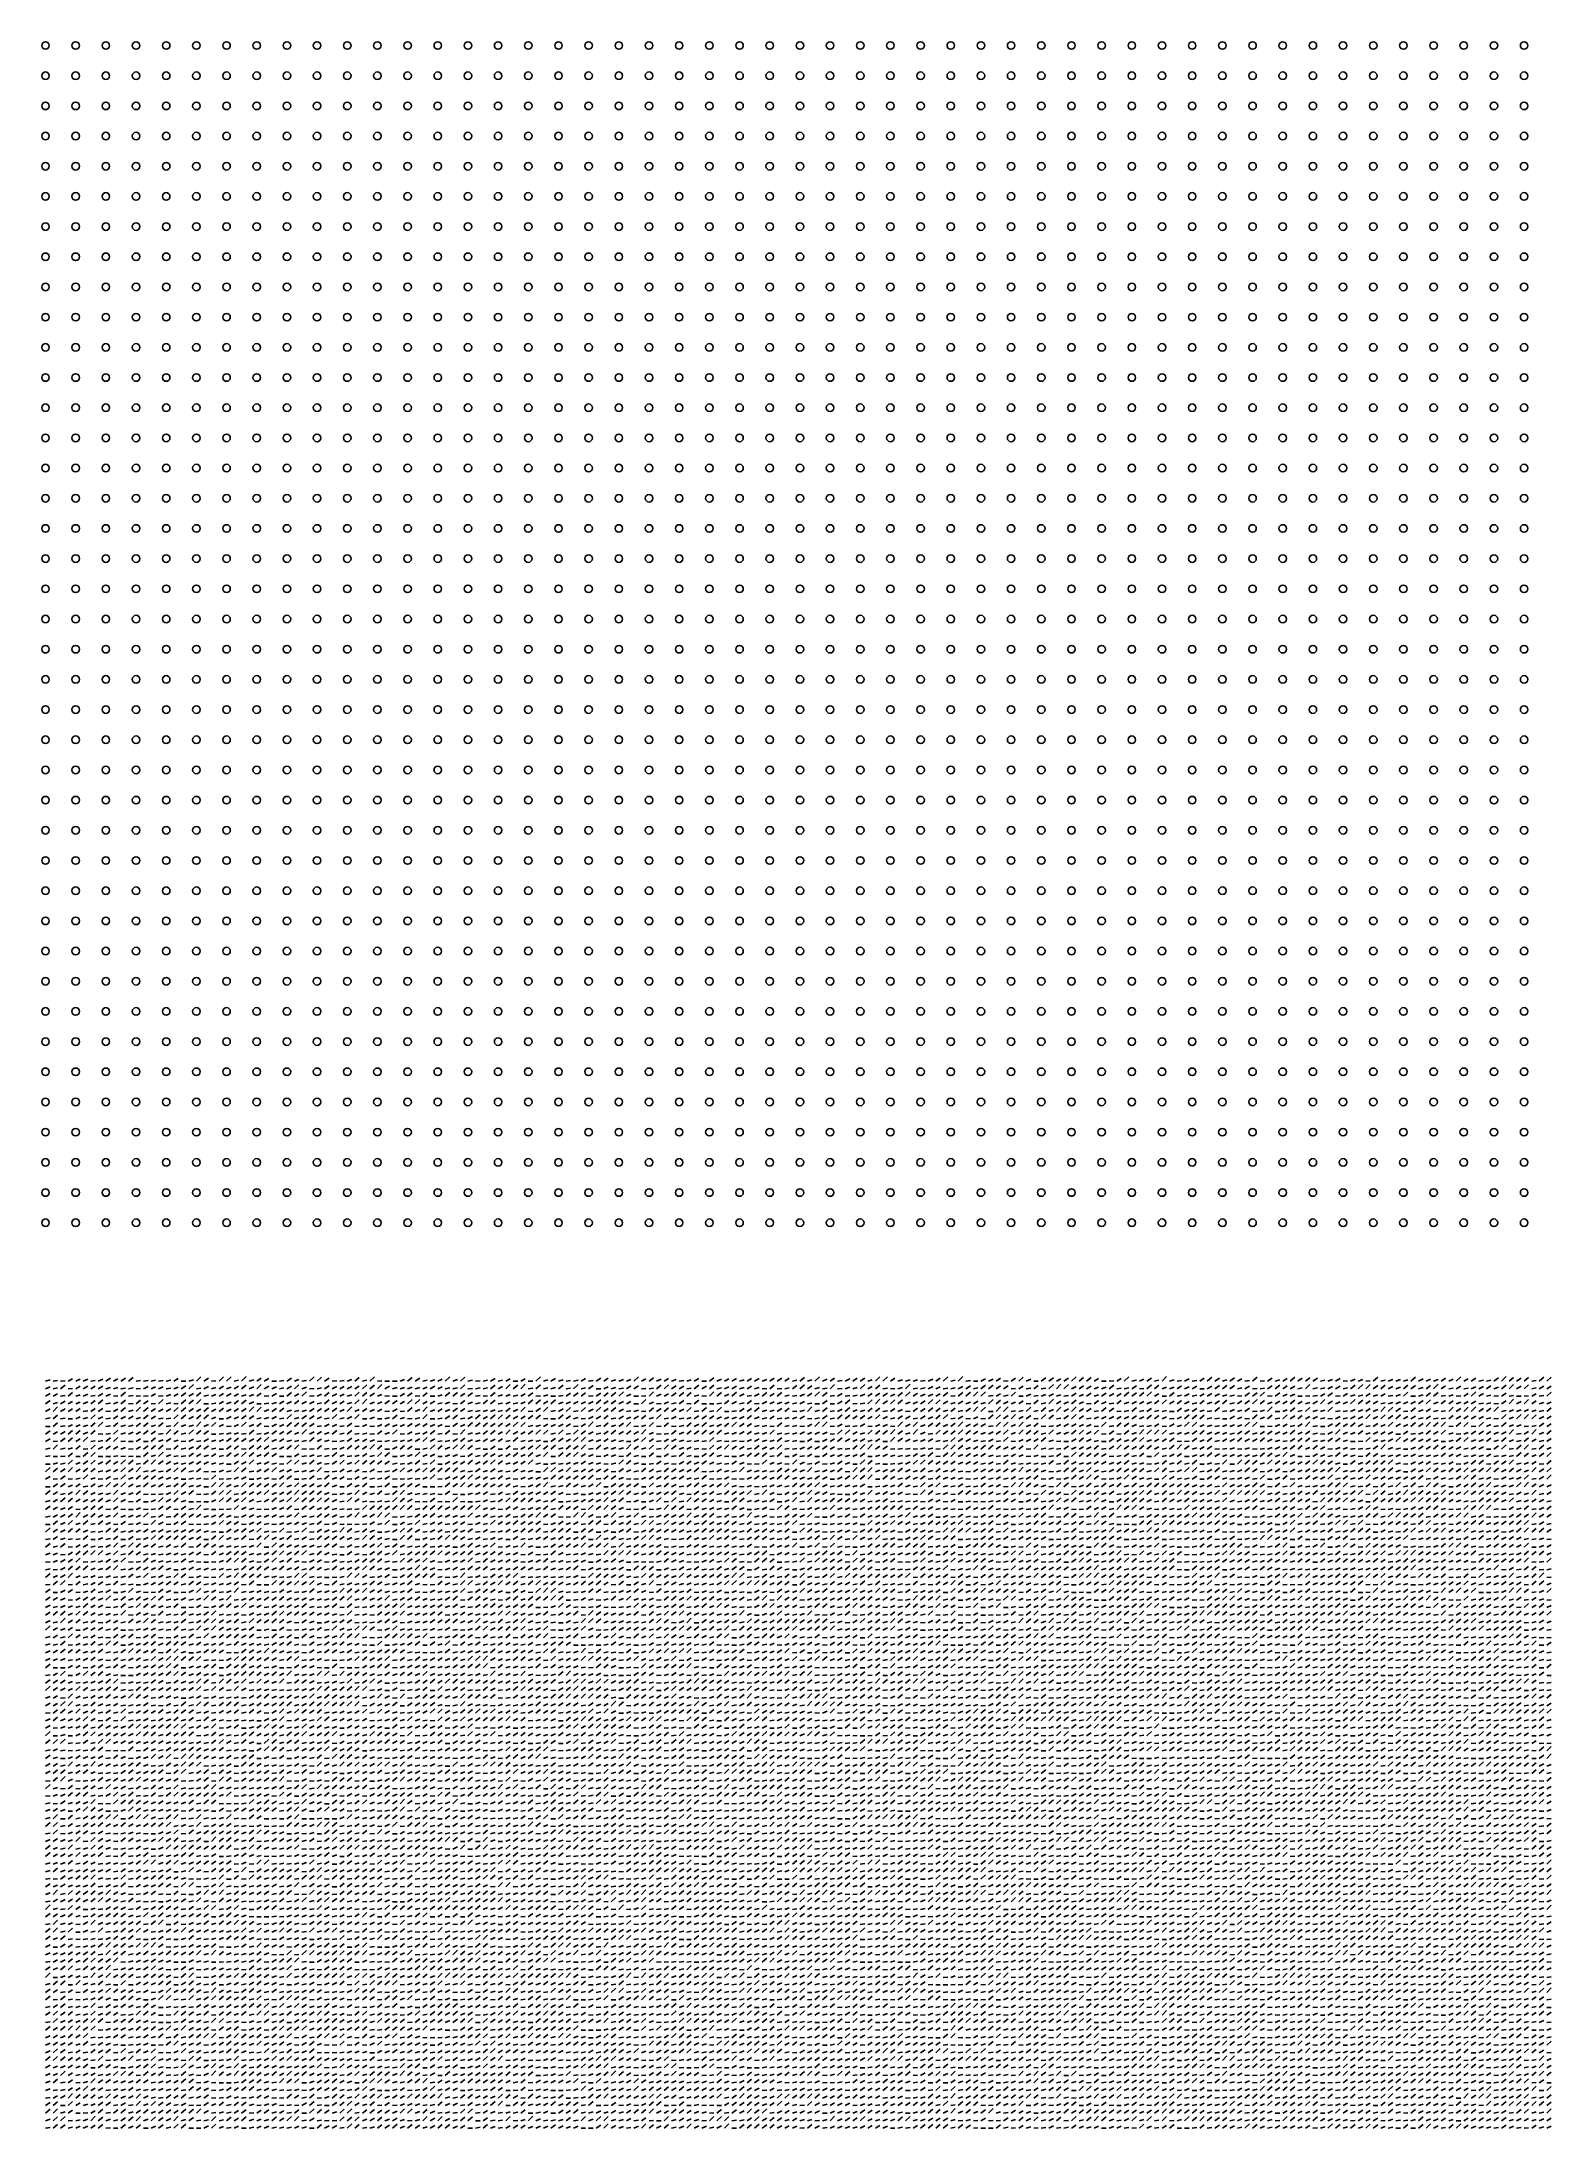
# Model space of a CAD drawing. Header units: metres. Extents: x -2 to 998, y 0 to 1382.
import ezdxf

# ---------------------------------------------------------------- set-up
doc = ezdxf.new("R2010")
doc.units = ezdxf.units.M

msp = doc.modelspace()

# ---------------------------------------------------------------- linework, layer by layer
for p, q in [((100, 495), (103, 497.8)), ((115, 495), (118, 497.8)), ((120, 495), (123, 497.9)), ((130, 495), (133, 498)), ((175, 495), (178, 497.8)), ((180, 495), (183, 497.7)), ((215, 495), (218, 497.9)), ((265, 495), (268, 497.8)), ((325, 495), (328, 497.8)), ((390, 495), (393, 497.8)), ((510, 495), (513, 497.8)), ((550, 495), (553, 497.9)), ((555, 495), (558, 497.9)), ((595, 495), (598, 497.9)), ((605, 495), (608, 498)), ((645, 495), (648, 497.7)), ((680, 495), (683, 497.8)), ((715, 495), (718, 497.8)), ((740, 495), (743, 498)), ((770, 495), (773, 497.7)), ((880, 495), (883, 497.7)), ((935, 495), (938, 497.8)), ((965, 495), (968, 498)), ((0, 495), (3, 496)), ((0, 490), (3, 491.2)), ((0, 485), (3, 486.8)), ((5, 495), (8, 495.4)), ((5, 490), (8, 490.7)), ((5, 485), (8, 486.6)), ((10, 495), (13, 495.2)), ((10, 490), (13, 492.3)), ((10, 485), (13, 485.6)), ((15, 495), (18, 496.6)), ((15, 490), (18, 490.1)), ((15, 485), (18, 487.4)), ((20, 495), (23, 496.3)), ((20, 490), (23, 491.6)), ((20, 485), (23, 485.9)), ((25, 495), (28, 496.3)), ((25, 490), (28, 491.6)), ((25, 485), (28, 486.5)), ((30, 495), (33, 495.4)), ((30, 490), (33, 491.6)), ((30, 485), (33, 485.6)), ((35, 495), (38, 496.3)), ((35, 490), (38, 491.7)), ((35, 485), (38, 486.9)), ((40, 495), (43, 497.1)), ((40, 490), (43, 490.9)), ((40, 485), (43, 486.5)), ((45, 495), (48, 496.6)), ((45, 490), (48, 490.9)), ((45, 485), (48, 485.2)), ((50, 495), (53, 496.9)), ((50, 490), (53, 490.4)), ((50, 485), (53, 487.8)), ((55, 495), (58, 497.4)), ((55, 490), (58, 490.6)), ((55, 485), (58, 485.5)), ((60, 495), (63, 495.4)), ((60, 490), (63, 490.2)), ((60, 485), (63, 485.3)), ((65, 495), (68, 495.5)), ((65, 490), (68, 491.5)), ((65, 485), (68, 485.2)), ((70, 495), (73, 495.7)), ((70, 490), (73, 491.3)), ((70, 485), (73, 486.7)), ((75, 495), (78, 495.4)), ((75, 490), (78, 491.3)), ((75, 485), (78, 485.2)), ((80, 495), (83, 495.7)), ((80, 490), (83, 490.3)), ((80, 485), (83, 486.1)), ((85, 495), (88, 496.7)), ((85, 490), (88, 491)), ((85, 485), (88, 486.6)), ((90, 495), (93, 495.1)), ((90, 490), (93, 491.9)), ((90, 485), (93, 487.2)), ((95, 495), (98, 496)), ((95, 490), (98, 492.7)), ((95, 485), (98, 486.8)), ((100, 490), (103, 490.3)), ((100, 485), (103, 487.4)), ((105, 495), (108, 497)), ((105, 490), (108, 491.5)), ((105, 485), (108, 485.8)), ((110, 495), (113, 495.3)), ((110, 490), (113, 490.9)), ((110, 485), (113, 486.2)), ((115, 490), (118, 491.7)), ((115, 485), (118, 486.9)), ((120, 490), (123, 491.1)), ((120, 485), (123, 486.8)), ((125, 495), (128, 495.7)), ((125, 490), (128, 491.6)), ((125, 485), (128, 486.7)), ((130, 490), (133, 492.3)), ((130, 485), (133, 485.9)), ((135, 495), (138, 495.9)), ((135, 490), (138, 491.3)), ((135, 485), (138, 486.1)), ((140, 495), (143, 497)), ((140, 490), (143, 492.7)), ((140, 485), (143, 487)), ((145, 495), (148, 496.7)), ((145, 490), (148, 491.6)), ((145, 485), (148, 485.4)), ((150, 495), (153, 495)), ((150, 490), (153, 491.2)), ((150, 485), (153, 486.9)), ((155, 495), (158, 495.4)), ((155, 490), (158, 490.5)), ((155, 485), (158, 485.1)), ((160, 495), (163, 497.1)), ((160, 490), (163, 491.7)), ((160, 485), (163, 487.6)), ((165, 495), (168, 496.1)), ((165, 490), (168, 492.6)), ((165, 485), (168, 486.6)), ((170, 495), (173, 495.4)), ((170, 490), (173, 491)), ((170, 485), (173, 487.9)), ((175, 490), (178, 490.2)), ((175, 485), (178, 485.4)), ((180, 490), (183, 490.5)), ((180, 485), (183, 486.5)), ((185, 495), (188, 496.9)), ((185, 490), (188, 492)), ((185, 485), (188, 487.4)), ((190, 495), (193, 495.3)), ((190, 490), (193, 491.4)), ((190, 485), (193, 486.6)), ((195, 495), (198, 495.4)), ((195, 490), (198, 491.5)), ((195, 485), (198, 486.4)), ((200, 495), (203, 496.2)), ((200, 490), (203, 491.5)), ((200, 485), (203, 485.9)), ((205, 495), (208, 497.4)), ((205, 490), (208, 491.6)), ((205, 485), (208, 487.7)), ((210, 495), (213, 495.7)), ((210, 490), (213, 492.5)), ((210, 485), (213, 487.4)), ((215, 490), (218, 492.3)), ((215, 485), (218, 487.1)), ((220, 495), (223, 495.2)), ((220, 490), (223, 492.9)), ((220, 485), (223, 486.1)), ((225, 495), (228, 495)), ((225, 490), (228, 491.6)), ((225, 485), (228, 485.2)), ((230, 495), (233, 495.1)), ((230, 490), (233, 490.8)), ((230, 485), (233, 485.1)), ((235, 495), (238, 496.1)), ((235, 490), (238, 490.8)), ((235, 485), (238, 486.8)), ((240, 495), (243, 497.5)), ((240, 490), (243, 491)), ((240, 485), (243, 487.2)), ((245, 495), (248, 497.1)), ((245, 490), (248, 490.8)), ((245, 485), (248, 485.4)), ((250, 495), (253, 495.7)), ((250, 490), (253, 491.1)), ((250, 485), (253, 487.2)), ((255, 495), (258, 495.9)), ((255, 490), (258, 491.8)), ((255, 485), (258, 485.1)), ((260, 495), (263, 496.4)), ((260, 490), (263, 491.3)), ((260, 485), (263, 486)), ((265, 490), (268, 490.6)), ((265, 485), (268, 487.4)), ((270, 495), (273, 496.2)), ((270, 490), (273, 490.6)), ((270, 485), (273, 487.5)), ((275, 495), (278, 497.6)), ((275, 490), (278, 492.6)), ((275, 485), (278, 486.9)), ((280, 495), (283, 495.7)), ((280, 490), (283, 490.1)), ((280, 485), (283, 487.3)), ((285, 495), (288, 495.3)), ((285, 490), (288, 490.7)), ((285, 485), (288, 485.6)), ((290, 495), (293, 495.6)), ((290, 490), (293, 490.7)), ((290, 485), (293, 485.2)), ((295, 495), (298, 496.8)), ((295, 490), (298, 492.3)), ((295, 485), (298, 487.4)), ((300, 495), (303, 495.6)), ((300, 490), (303, 491.4)), ((300, 485), (303, 485.9)), ((305, 495), (308, 496.6)), ((305, 490), (308, 492.8)), ((305, 485), (308, 486.1)), ((310, 495), (313, 495.1)), ((310, 490), (313, 492.3)), ((310, 485), (313, 485.8)), ((315, 495), (318, 496.6)), ((315, 490), (318, 493)), ((315, 485), (318, 486.7)), ((320, 495), (323, 495.1)), ((320, 490), (323, 490.4)), ((320, 485), (323, 487.2)), ((325, 490), (328, 492.5)), ((325, 485), (328, 485.2)), ((330, 495), (333, 495.9)), ((330, 490), (333, 490.7)), ((330, 485), (333, 485.9)), ((335, 495), (338, 496.8)), ((335, 490), (338, 490.8)), ((335, 485), (338, 485.1)), ((340, 495), (343, 496)), ((340, 490), (343, 492.3)), ((340, 485), (343, 485.6)), ((345, 495), (348, 495.4)), ((345, 490), (348, 490.4)), ((345, 485), (348, 487)), ((350, 495), (353, 495.7)), ((350, 490), (353, 492.8)), ((350, 485), (353, 487.2)), ((355, 495), (358, 496.7)), ((355, 490), (358, 490.7)), ((355, 485), (358, 487.3)), ((360, 495), (363, 495.4)), ((360, 490), (363, 492.1)), ((360, 485), (363, 485.4)), ((365, 495), (368, 497)), ((365, 490), (368, 490)), ((365, 485), (368, 487.1)), ((370, 495), (373, 497.1)), ((370, 490), (373, 491.2)), ((370, 485), (373, 487.2)), ((375, 495), (378, 495.8)), ((375, 490), (378, 490.9)), ((375, 485), (378, 487.4)), ((380, 495), (383, 496.2)), ((380, 490), (383, 490.4)), ((380, 485), (383, 487.9)), ((385, 495), (388, 496.2)), ((385, 490), (388, 491.9)), ((385, 485), (388, 486.4)), ((390, 490), (393, 491.9)), ((390, 485), (393, 485)), ((395, 495), (398, 496.5)), ((395, 490), (398, 490.1)), ((395, 485), (398, 485.2)), ((400, 495), (403, 497.2)), ((400, 490), (403, 490.4)), ((400, 485), (403, 487.9)), ((405, 495), (408, 496.4)), ((405, 490), (408, 492.3)), ((405, 485), (408, 486.4)), ((410, 495), (413, 496.7)), ((410, 490), (413, 492.5)), ((410, 485), (413, 486.7)), ((415, 495), (418, 496.2)), ((415, 490), (418, 492)), ((415, 485), (418, 487.3)), ((420, 495), (423, 495.5)), ((420, 490), (423, 491.8)), ((420, 485), (423, 487.4)), ((425, 495), (428, 495.9)), ((425, 490), (428, 490.3)), ((425, 485), (428, 487.4)), ((430, 495), (433, 496.7)), ((430, 490), (433, 492.3)), ((430, 485), (433, 485.8)), ((435, 495), (438, 495.1)), ((435, 490), (438, 491.7)), ((435, 485), (438, 485.3)), ((440, 495), (443, 497.2)), ((440, 490), (443, 492.3)), ((440, 485), (443, 488)), ((445, 495), (448, 496.3)), ((445, 490), (448, 490.6)), ((445, 485), (448, 487.6)), ((450, 495), (453, 496.6)), ((450, 490), (453, 491.3)), ((450, 485), (453, 486.4)), ((455, 495), (458, 496.7)), ((455, 490), (458, 491.7)), ((455, 485), (458, 487.8)), ((460, 495), (463, 495.9)), ((460, 490), (463, 490.9)), ((460, 485), (463, 486.6)), ((465, 495), (468, 496.8)), ((465, 490), (468, 491.7)), ((465, 485), (468, 485.5)), ((470, 495), (473, 496.7)), ((470, 490), (473, 490.8)), ((470, 485), (473, 486.6)), ((475, 495), (478, 496.1)), ((475, 490), (478, 490.2)), ((475, 485), (478, 487.4)), ((480, 495), (483, 496.9)), ((480, 490), (483, 492.3)), ((480, 485), (483, 486.9)), ((485, 495), (488, 496.9)), ((485, 490), (488, 490.2)), ((485, 485), (488, 487.5)), ((490, 495), (493, 496.9)), ((490, 490), (493, 490.5)), ((490, 485), (493, 485.8)), ((495, 495), (498, 495.6)), ((495, 490), (498, 492.1)), ((495, 485), (498, 485.5)), ((500, 495), (503, 497.5)), ((500, 490), (503, 492.5)), ((500, 485), (503, 486.5)), ((505, 495), (508, 495.9)), ((505, 490), (508, 492)), ((505, 485), (508, 487.1)), ((510, 490), (513, 490.9)), ((510, 485), (513, 487.9)), ((515, 495), (518, 496.3)), ((515, 490), (518, 490.4)), ((515, 485), (518, 487.4)), ((520, 495), (523, 496.9)), ((520, 490), (523, 492.7)), ((520, 485), (523, 485.6)), ((525, 495), (528, 495.4)), ((525, 490), (528, 490.1)), ((525, 485), (528, 486.8)), ((530, 495), (533, 496.5)), ((530, 490), (533, 491)), ((530, 485), (533, 485.6)), ((535, 495), (538, 497.1)), ((535, 490), (538, 490.8)), ((535, 485), (538, 485.7)), ((540, 495), (543, 496.9)), ((540, 490), (543, 492.8)), ((540, 485), (543, 486.3)), ((545, 495), (548, 496)), ((545, 490), (548, 491.4)), ((545, 485), (548, 486.8)), ((550, 490), (553, 492.3)), ((550, 485), (553, 487)), ((555, 490), (558, 490.4)), ((555, 485), (558, 487)), ((560, 495), (563, 497.1)), ((560, 490), (563, 490.2)), ((560, 485), (563, 486.5)), ((565, 495), (568, 496)), ((565, 490), (568, 490.9)), ((565, 485), (568, 487.4)), ((570, 495), (573, 496)), ((570, 490), (573, 493)), ((570, 485), (573, 487.9)), ((575, 495), (578, 495.9)), ((575, 490), (578, 490.4)), ((575, 485), (578, 487)), ((580, 495), (583, 495.5)), ((580, 490), (583, 490.7)), ((580, 485), (583, 486.3)), ((585, 495), (588, 496.4)), ((585, 490), (588, 491.5)), ((585, 485), (588, 486.3)), ((590, 495), (593, 497.1)), ((590, 490), (593, 491.3)), ((590, 485), (593, 486.7)), ((595, 490), (598, 490.3)), ((595, 485), (598, 487.4)), ((600, 495), (603, 495.7)), ((600, 490), (603, 490.7)), ((600, 485), (603, 485.3)), ((605, 490), (608, 491.4)), ((605, 485), (608, 487.6)), ((610, 495), (613, 495.5)), ((610, 490), (613, 492)), ((610, 485), (613, 487.8)), ((615, 495), (618, 495.1)), ((615, 490), (618, 490.5)), ((615, 485), (618, 487.9)), ((620, 495), (623, 496.6)), ((620, 490), (623, 492.4)), ((620, 485), (623, 488)), ((625, 495), (628, 496.3)), ((625, 490), (628, 492.3)), ((625, 485), (628, 485.5)), ((630, 495), (633, 497.1)), ((630, 490), (633, 492)), ((630, 485), (633, 486.6)), ((635, 495), (638, 495.3)), ((635, 490), (638, 491.9)), ((635, 485), (638, 485.8)), ((640, 495), (643, 497)), ((640, 490), (643, 490.1)), ((640, 485), (643, 487.7)), ((645, 490), (648, 491.6)), ((645, 485), (648, 485.1)), ((650, 495), (653, 496.3)), ((650, 490), (653, 490.3)), ((650, 485), (653, 486.5)), ((655, 495), (658, 495.1)), ((655, 490), (658, 492.1)), ((655, 485), (658, 485.5)), ((660, 495), (663, 497.3)), ((660, 490), (663, 490.3)), ((660, 485), (663, 486.2)), ((665, 495), (668, 497.2)), ((665, 490), (668, 492.7)), ((665, 485), (668, 486.7)), ((670, 495), (673, 496.5)), ((670, 490), (673, 493)), ((670, 485), (673, 486)), ((675, 495), (678, 496.9)), ((675, 490), (678, 492.8)), ((675, 485), (678, 485.5)), ((680, 490), (683, 491.5)), ((680, 485), (683, 487.1)), ((685, 495), (688, 497.5)), ((685, 490), (688, 492)), ((685, 485), (688, 486.2)), ((690, 495), (693, 497.4)), ((690, 490), (693, 491.7)), ((690, 485), (693, 487.1)), ((695, 495), (698, 496.8)), ((695, 490), (698, 491)), ((695, 485), (698, 485.9)), ((700, 495), (703, 495)), ((700, 490), (703, 491.1)), ((700, 485), (703, 487)), ((705, 495), (708, 495.2)), ((705, 490), (708, 492.4)), ((705, 485), (708, 486.8)), ((710, 495), (713, 496.8)), ((710, 490), (713, 490.4)), ((710, 485), (713, 486.9)), ((715, 490), (718, 490.7)), ((715, 485), (718, 487.7)), ((720, 495), (723, 495.6)), ((720, 490), (723, 492)), ((720, 485), (723, 487.3)), ((725, 495), (728, 496.4)), ((725, 490), (728, 490.1)), ((725, 485), (728, 487.5)), ((730, 495), (733, 497)), ((730, 490), (733, 492.6)), ((730, 485), (733, 488)), ((735, 495), (738, 495.6)), ((735, 490), (738, 492.3)), ((735, 485), (738, 486.7)), ((740, 490), (743, 491)), ((740, 485), (743, 485.1)), ((745, 495), (748, 495.9)), ((745, 490), (748, 491.1)), ((745, 485), (748, 487.4)), ((750, 495), (753, 495.4)), ((750, 490), (753, 491.9)), ((750, 485), (753, 485.7)), ((755, 495), (758, 496.5)), ((755, 490), (758, 491.2)), ((755, 485), (758, 486.6)), ((760, 495), (763, 495.5)), ((760, 490), (763, 491.7)), ((760, 485), (763, 485.8)), ((765, 495), (768, 496.9)), ((765, 490), (768, 490)), ((765, 485), (768, 486.6)), ((770, 490), (773, 491.7)), ((770, 485), (773, 486.9)), ((775, 495), (778, 496.9)), ((775, 490), (778, 492.1)), ((775, 485), (778, 486.7)), ((780, 495), (783, 496)), ((780, 490), (783, 492.1)), ((780, 485), (783, 485.9)), ((785, 495), (788, 497.3)), ((785, 490), (788, 492.1)), ((785, 485), (788, 485.7)), ((790, 495), (793, 496.5)), ((790, 490), (793, 490.5)), ((790, 485), (793, 485.2)), ((795, 495), (798, 495.4)), ((795, 490), (798, 491.6)), ((795, 485), (798, 487.3)), ((800, 495), (803, 497.6)), ((800, 490), (803, 490.2)), ((800, 485), (803, 487.3)), ((805, 495), (808, 495.3)), ((805, 490), (808, 490.3)), ((805, 485), (808, 487.7)), ((810, 495), (813, 496.9)), ((810, 490), (813, 491.9)), ((810, 485), (813, 485.2)), ((815, 495), (818, 495.8)), ((815, 490), (818, 492.3)), ((815, 485), (818, 487.2)), ((820, 495), (823, 496.8)), ((820, 490), (823, 492)), ((820, 485), (823, 486.4)), ((825, 495), (828, 497.6)), ((825, 490), (828, 491.7)), ((825, 485), (828, 486.5)), ((830, 495), (833, 496.9)), ((830, 490), (833, 490.7)), ((830, 485), (833, 485)), ((835, 495), (838, 497.3)), ((835, 490), (838, 492.9)), ((835, 485), (838, 485.3)), ((840, 495), (843, 496.9)), ((840, 490), (843, 490.5)), ((840, 485), (843, 485.6)), ((845, 495), (848, 495.6)), ((845, 490), (848, 490.5)), ((845, 485), (848, 486.6)), ((850, 495), (853, 496.2)), ((850, 490), (853, 491.4)), ((850, 485), (853, 487.2)), ((855, 495), (858, 496.8)), ((855, 490), (858, 491.6)), ((855, 485), (858, 485.2)), ((860, 495), (863, 495.2)), ((860, 490), (863, 490.7)), ((860, 485), (863, 486.9)), ((865, 495), (868, 496.3)), ((865, 490), (868, 492.3)), ((865, 485), (868, 486)), ((870, 495), (873, 496.1)), ((870, 490), (873, 492.8)), ((870, 485), (873, 485.8)), ((875, 495), (878, 495.2)), ((875, 490), (878, 492.8)), ((875, 485), (878, 486.8)), ((880, 490), (883, 492.1)), ((880, 485), (883, 486)), ((885, 495), (888, 495.6)), ((885, 490), (888, 492.3)), ((885, 485), (888, 486.6)), ((890, 495), (893, 496.1)), ((890, 490), (893, 491.4)), ((890, 485), (893, 485.5)), ((895, 495), (898, 496.2)), ((895, 490), (898, 491)), ((895, 485), (898, 486.1)), ((900, 495), (903, 496)), ((900, 490), (903, 492.3)), ((900, 485), (903, 487.7)), ((905, 495), (908, 497.6)), ((905, 490), (908, 492.1)), ((905, 485), (908, 485)), ((910, 495), (913, 496.6)), ((910, 490), (913, 490.8)), ((910, 485), (913, 486)), ((915, 495), (918, 496.4)), ((915, 490), (918, 492.1)), ((915, 485), (918, 487.2)), ((920, 495), (923, 496.1)), ((920, 490), (923, 493)), ((920, 485), (923, 487.5)), ((925, 495), (928, 496.9)), ((925, 490), (928, 492)), ((925, 485), (928, 485.6)), ((930, 495), (933, 496.4)), ((930, 490), (933, 490.4)), ((930, 485), (933, 486)), ((935, 490), (938, 491.8)), ((935, 485), (938, 485.2)), ((940, 495), (943, 496.5)), ((940, 490), (943, 490.4)), ((940, 485), (943, 486.9)), ((945, 495), (948, 497.1)), ((945, 490), (948, 491.3)), ((945, 485), (948, 488)), ((950, 495), (953, 495.6)), ((950, 490), (953, 491.5)), ((950, 485), (953, 486.9)), ((955, 495), (958, 495.6)), ((955, 490), (958, 492)), ((955, 485), (958, 485.7)), ((960, 495), (963, 497.3)), ((960, 490), (963, 491)), ((960, 485), (963, 485.3)), ((965, 490), (968, 492.3)), ((965, 485), (968, 487.1)), ((970, 495), (973, 497.4)), ((970, 490), (973, 492.7)), ((970, 485), (973, 485.6)), ((975, 495), (978, 496.9)), ((975, 490), (978, 491.8)), ((975, 485), (978, 485.1)), ((980, 495), (983, 497.4)), ((980, 490), (983, 492.6)), ((980, 485), (983, 485.3)), ((985, 495), (988, 495.4)), ((985, 490), (988, 490.6)), ((985, 485), (988, 486.6)), ((990, 495), (993, 497.6)), ((990, 490), (993, 491.8)), ((990, 485), (993, 485.5)), ((995, 495), (998, 497.6)), ((995, 490), (998, 491.6)), ((995, 485), (998, 487.7)), ((0, 480), (3, 482.1)), ((0, 475), (3, 476.6)), ((0, 470), (3, 470.8)), ((5, 480), (8, 480.8)), ((5, 475), (8, 477.9)), ((5, 470), (8, 472.4)), ((10, 480), (13, 481.8)), ((10, 475), (13, 476.6)), ((10, 470), (13, 470.6)), ((15, 480), (18, 481.5)), ((15, 475), (18, 476.7)), ((20, 480), (23, 481)), ((20, 475), (23, 476.9)), ((20, 470), (23, 471.3)), ((25, 480), (28, 481.3)), ((25, 475), (28, 475.4)), ((25, 470), (28, 471)), ((30, 480), (33, 482.3)), ((30, 475), (33, 477)), ((30, 470), (33, 472.8)), ((35, 480), (38, 482.7)), ((35, 475), (38, 476.9)), ((35, 470), (38, 471.3)), ((40, 480), (43, 480.5)), ((40, 475), (43, 475.2)), ((40, 470), (43, 470.6)), ((45, 480), (48, 481)), ((45, 475), (48, 476.5)), ((45, 470), (48, 472.1)), ((50, 480), (53, 482.5)), ((50, 475), (53, 477.5)), ((50, 470), (53, 471.7)), ((55, 480), (58, 480.2)), ((55, 475), (58, 475.7)), ((55, 470), (58, 471.9)), ((60, 480), (63, 482.4)), ((60, 475), (63, 477.8)), ((60, 470), (63, 471)), ((65, 480), (68, 481.9)), ((65, 475), (68, 477.6)), ((65, 470), (68, 472.5)), ((70, 480), (73, 480.2)), ((70, 475), (73, 476.9)), ((70, 470), (73, 471.9)), ((75, 480), (78, 482.9)), ((75, 475), (78, 476.5)), ((75, 470), (78, 470.5)), ((80, 480), (83, 480.6)), ((80, 475), (83, 476.6)), ((80, 470), (83, 470.4)), ((85, 480), (88, 480.2)), ((85, 475), (88, 477.5)), ((85, 470), (88, 472.8)), ((90, 480), (93, 482.6)), ((90, 475), (93, 477.6)), ((90, 470), (93, 472.7)), ((95, 480), (98, 482.4)), ((95, 475), (98, 476.9)), ((95, 470), (98, 471.7)), ((100, 480), (103, 482.9)), ((100, 475), (103, 476.5)), ((100, 470), (103, 472.4)), ((105, 480), (108, 480.1)), ((105, 475), (108, 477.6)), ((105, 470), (108, 472.8)), ((110, 480), (113, 480.5)), ((110, 475), (113, 476.4)), ((110, 470), (113, 471.2)), ((115, 480), (118, 481.5)), ((115, 475), (118, 477.1)), ((115, 470), (118, 470.1)), ((120, 480), (123, 481.1)), ((120, 475), (123, 476.4)), ((120, 470), (123, 471.5)), ((125, 480), (128, 482.1)), ((125, 475), (128, 476.9)), ((125, 470), (128, 471.3)), ((130, 480), (133, 482.5)), ((130, 475), (133, 476.8)), ((130, 470), (133, 472.3)), ((135, 480), (138, 481.3)), ((135, 475), (138, 477.9)), ((135, 470), (138, 472)), ((140, 480), (143, 480)), ((140, 475), (143, 477.8)), ((140, 470), (143, 470.8)), ((145, 480), (148, 480.5)), ((145, 475), (148, 476.2)), ((145, 470), (148, 470.9)), ((150, 480), (153, 480.8)), ((150, 475), (153, 476.9)), ((150, 470), (153, 471.6)), ((155, 480), (158, 481.8)), ((155, 475), (158, 477.1)), ((155, 470), (158, 470.4)), ((160, 480), (163, 481.5)), ((160, 475), (163, 475.8)), ((160, 470), (163, 472.9)), ((165, 480), (168, 482.1)), ((165, 475), (168, 475.6)), ((165, 470), (168, 471)), ((170, 480), (173, 481.5)), ((170, 475), (173, 475.9)), ((170, 470), (173, 472.2)), ((175, 480), (178, 481.6)), ((175, 475), (178, 477)), ((175, 470), (178, 472.1)), ((180, 480), (183, 480.6)), ((180, 475), (183, 476.8)), ((180, 470), (183, 471.4)), ((185, 480), (188, 482.6)), ((185, 475), (188, 476.8)), ((185, 470), (188, 470.5)), ((190, 480), (193, 481.5)), ((190, 475), (193, 477.2)), ((190, 470), (193, 473)), ((195, 480), (198, 481.8)), ((195, 475), (198, 476.3)), ((195, 470), (198, 470.8)), ((200, 480), (203, 480.9)), ((200, 475), (203, 478)), ((200, 470), (203, 471.7)), ((205, 480), (208, 482.6)), ((205, 475), (208, 476.3)), ((205, 470), (208, 473)), ((210, 480), (213, 483)), ((210, 475), (213, 477)), ((210, 470), (213, 470.1)), ((215, 480), (218, 481.1)), ((215, 475), (218, 476.2)), ((215, 470), (218, 471.2)), ((220, 480), (223, 481.3)), ((220, 475), (223, 476.4)), ((225, 480), (228, 482.1)), ((225, 475), (228, 475.2)), ((225, 470), (228, 470.9)), ((230, 480), (233, 482.2)), ((230, 475), (233, 476.6)), ((230, 470), (233, 472.5)), ((235, 480), (238, 481.6)), ((235, 475), (238, 475.2)), ((235, 470), (238, 470.9)), ((240, 480), (243, 482.8)), ((240, 475), (243, 477.6)), ((240, 470), (243, 470.3)), ((245, 480), (248, 482.9)), ((245, 475), (248, 476.3)), ((245, 470), (248, 470.7)), ((250, 480), (253, 481.5)), ((250, 475), (253, 478)), ((250, 470), (253, 472.9)), ((255, 480), (258, 481.8)), ((255, 475), (258, 476.1)), ((255, 470), (258, 470.1)), ((260, 480), (263, 480.7)), ((260, 475), (263, 476.7)), ((260, 470), (263, 470.4)), ((265, 480), (268, 481)), ((265, 475), (268, 476.2)), ((265, 470), (268, 472.1)), ((270, 480), (273, 480.2)), ((270, 475), (273, 477.2)), ((270, 470), (273, 472.4)), ((275, 480), (278, 482.2)), ((275, 475), (278, 477)), ((275, 470), (278, 470.6)), ((280, 480), (283, 481.1)), ((280, 475), (283, 475.5)), ((280, 470), (283, 471.5)), ((285, 480), (288, 480.6)), ((285, 475), (288, 475.6)), ((285, 470), (288, 472.6)), ((290, 480), (293, 482.4)), ((290, 475), (293, 475.9)), ((290, 470), (293, 471.7)), ((295, 480), (298, 482.5)), ((295, 475), (298, 476)), ((295, 470), (298, 472.7)), ((300, 480), (303, 480.5)), ((300, 475), (303, 475.6)), ((300, 470), (303, 472.8)), ((305, 480), (308, 481.1)), ((305, 475), (308, 477.2)), ((305, 470), (308, 472.4)), ((310, 480), (313, 480.6)), ((310, 475), (313, 476.3)), ((310, 470), (313, 471.8)), ((315, 480), (318, 481.3)), ((315, 475), (318, 477.7)), ((315, 470), (318, 471.8)), ((320, 480), (323, 482.6)), ((320, 475), (323, 475.2)), ((320, 470), (323, 472.3)), ((325, 480), (328, 482.7)), ((325, 475), (328, 477.2)), ((325, 470), (328, 472.5)), ((330, 480), (333, 481.8)), ((330, 475), (333, 477.7)), ((330, 470), (333, 470.3)), ((335, 480), (338, 482.7)), ((335, 475), (338, 475.5)), ((335, 470), (338, 470.1)), ((340, 480), (343, 481.1)), ((340, 475), (343, 476.6)), ((340, 470), (343, 472.7)), ((345, 480), (348, 481.3)), ((345, 475), (348, 477.5)), ((345, 470), (348, 472.1)), ((350, 480), (353, 481.6)), ((350, 475), (353, 475.3)), ((350, 470), (353, 470.9)), ((355, 480), (358, 481.3)), ((355, 475), (358, 477.6)), ((355, 470), (358, 470.3)), ((360, 480), (363, 481.5)), ((360, 475), (363, 476.4)), ((360, 470), (363, 471.7)), ((365, 480), (368, 482.6)), ((365, 475), (368, 477.7)), ((365, 470), (368, 471.8)), ((370, 480), (373, 481.9)), ((370, 475), (373, 476.8)), ((370, 470), (373, 472.3)), ((375, 480), (378, 482.1)), ((375, 475), (378, 477.6)), ((375, 470), (378, 470.5)), ((380, 480), (383, 481.5)), ((380, 475), (383, 476.5)), ((380, 470), (383, 471.9)), ((385, 480), (388, 481.6)), ((385, 475), (388, 475.4)), ((385, 470), (388, 471.1)), ((390, 480), (393, 480)), ((390, 475), (393, 475.7)), ((390, 470), (393, 471.8)), ((395, 480), (398, 482.9)), ((395, 475), (398, 475.1)), ((395, 470), (398, 472.3)), ((400, 480), (403, 481.1)), ((400, 475), (403, 477.4)), ((400, 470), (403, 471)), ((405, 480), (408, 480.2)), ((405, 475), (408, 477)), ((405, 470), (408, 472.9)), ((410, 480), (413, 481.3)), ((410, 475), (413, 477.3)), ((410, 470), (413, 470.5)), ((415, 480), (418, 480.7)), ((415, 475), (418, 476.9)), ((415, 470), (418, 471.6)), ((420, 480), (423, 482.2)), ((420, 475), (423, 476.5)), ((420, 470), (423, 470.4)), ((425, 480), (428, 480.2)), ((425, 475), (428, 477.5)), ((425, 470), (428, 471)), ((430, 480), (433, 482.5)), ((430, 475), (433, 475.4)), ((430, 470), (433, 472)), ((435, 480), (438, 480.1)), ((435, 475), (438, 477.6)), ((435, 470), (438, 472)), ((440, 480), (443, 480.1)), ((440, 475), (443, 475.4)), ((440, 470), (443, 472)), ((445, 480), (448, 480.4)), ((445, 475), (448, 477.7)), ((445, 470), (448, 471.3)), ((450, 480), (453, 482.1)), ((450, 475), (453, 475)), ((450, 470), (453, 471.2)), ((455, 480), (458, 481.5)), ((455, 475), (458, 475.3)), ((455, 470), (458, 471.2)), ((460, 480), (463, 480.6)), ((460, 475), (463, 476.9)), ((460, 470), (463, 471.5)), ((465, 480), (468, 482.2)), ((465, 475), (468, 476.9)), ((465, 470), (468, 472.3)), ((470, 480), (473, 480.2)), ((470, 475), (473, 477.5)), ((470, 470), (473, 471.4)), ((475, 480), (478, 481.5)), ((475, 475), (478, 475.9)), ((475, 470), (478, 470.7)), ((480, 480), (483, 481.4)), ((480, 475), (483, 475.9)), ((480, 470), (483, 471.9)), ((485, 480), (488, 481.1)), ((485, 475), (488, 476.9)), ((485, 470), (488, 470.4)), ((490, 480), (493, 481.2)), ((490, 475), (493, 477.1)), ((490, 470), (493, 470.9)), ((495, 480), (498, 480.7)), ((495, 475), (498, 475.2)), ((495, 470), (498, 471.1)), ((500, 480), (503, 481.6)), ((500, 475), (503, 475.8)), ((500, 470), (503, 471.9)), ((505, 480), (508, 480.4)), ((505, 475), (508, 477.9)), ((505, 470), (508, 470.2)), ((510, 480), (513, 480.1)), ((510, 475), (513, 475.7)), ((510, 470), (513, 470.7)), ((515, 480), (518, 482.2)), ((515, 475), (518, 477.4)), ((515, 470), (518, 472.2)), ((520, 480), (523, 480)), ((520, 475), (523, 475.3)), ((520, 470), (523, 470.4)), ((525, 480), (528, 481.7)), ((525, 475), (528, 476.4)), ((525, 470), (528, 472.6)), ((530, 480), (533, 482.7)), ((530, 475), (533, 477.5)), ((530, 470), (533, 472.5)), ((535, 480), (538, 480.2)), ((535, 475), (538, 476.1)), ((535, 470), (538, 472)), ((540, 480), (543, 480.4)), ((540, 475), (543, 475.7)), ((540, 470), (543, 472.2)), ((545, 480), (548, 482.7)), ((545, 475), (548, 477.2)), ((545, 470), (548, 471.7)), ((550, 480), (553, 483)), ((550, 475), (553, 477.2)), ((550, 470), (553, 472.7)), ((555, 480), (558, 482)), ((555, 475), (558, 475.4)), ((555, 470), (558, 471.5)), ((560, 480), (563, 482.6)), ((560, 475), (563, 476.8)), ((560, 470), (563, 470.8)), ((565, 480), (568, 482.6)), ((565, 475), (568, 476.3)), ((565, 470), (568, 472.1)), ((570, 480), (573, 481.1)), ((570, 475), (573, 475.2)), ((570, 470), (573, 471.9)), ((575, 480), (578, 481.3)), ((575, 475), (578, 477.2)), ((575, 470), (578, 470.4)), ((580, 480), (583, 482)), ((580, 475), (583, 477)), ((580, 470), (583, 472.1)), ((585, 480), (588, 482.9)), ((585, 475), (588, 477.4)), ((585, 470), (588, 471.4)), ((590, 480), (593, 482.7)), ((590, 475), (593, 477.1)), ((590, 470), (593, 472.4)), ((595, 480), (598, 481.7)), ((595, 475), (598, 475.9)), ((595, 470), (598, 473)), ((600, 480), (603, 480.9)), ((600, 475), (603, 477.1)), ((600, 470), (603, 470.4)), ((605, 480), (608, 481.8)), ((605, 475), (608, 475.5)), ((605, 470), (608, 471.9)), ((610, 480), (613, 481.2)), ((610, 475), (613, 477.2)), ((610, 470), (613, 470.3)), ((615, 480), (618, 481.7)), ((615, 475), (618, 478)), ((615, 470), (618, 471.3)), ((620, 480), (623, 480.8)), ((620, 475), (623, 477.8)), ((620, 470), (623, 470.3)), ((625, 480), (628, 482.9)), ((625, 475), (628, 475)), ((625, 470), (628, 472.6)), ((630, 480), (633, 482.4)), ((630, 475), (633, 478)), ((630, 470), (633, 472.6)), ((635, 480), (638, 481.6)), ((635, 475), (638, 477.9)), ((635, 470), (638, 472.2)), ((640, 480), (643, 481)), ((640, 475), (643, 475.4)), ((640, 470), (643, 472.9)), ((645, 480), (648, 482)), ((645, 475), (648, 475.5)), ((645, 470), (648, 471.7)), ((650, 480), (653, 480.3)), ((650, 475), (653, 477.7)), ((650, 470), (653, 472.3)), ((655, 480), (658, 482.4)), ((655, 475), (658, 475.5)), ((655, 470), (658, 470.3)), ((660, 480), (663, 480.7)), ((660, 475), (663, 477.5)), ((660, 470), (663, 473)), ((665, 480), (668, 483)), ((665, 475), (668, 476.3)), ((665, 470), (668, 472.5)), ((670, 480), (673, 481.8)), ((670, 475), (673, 477.7)), ((670, 470), (673, 470.4)), ((675, 480), (678, 481.3)), ((675, 475), (678, 476.6)), ((675, 470), (678, 472.3)), ((680, 480), (683, 482.5)), ((680, 475), (683, 477.9)), ((680, 470), (683, 472.9)), ((685, 480), (688, 481.3)), ((685, 475), (688, 477)), ((685, 470), (688, 472)), ((690, 480), (693, 480.3)), ((690, 475), (693, 476.8)), ((690, 470), (693, 470.4)), ((695, 480), (698, 482.3)), ((695, 475), (698, 475.4)), ((695, 470), (698, 471.4)), ((700, 480), (703, 481.4)), ((700, 475), (703, 477.5)), ((700, 470), (703, 471.7)), ((705, 480), (708, 480.4)), ((705, 475), (708, 477.1)), ((705, 470), (708, 471.6)), ((710, 480), (713, 482.2)), ((710, 475), (713, 475.1)), ((710, 470), (713, 471.7)), ((715, 480), (718, 481.2)), ((715, 475), (718, 475.6)), ((715, 470), (718, 471.7)), ((720, 480), (723, 481.6)), ((720, 475), (723, 477.5)), ((720, 470), (723, 472)), ((725, 480), (728, 481.5)), ((725, 475), (728, 475.5)), ((725, 470), (728, 471.3)), ((730, 480), (733, 481.3)), ((730, 475), (733, 476.9)), ((730, 470), (733, 472.5)), ((735, 480), (738, 482.1)), ((735, 475), (738, 475.6)), ((735, 470), (738, 472.3)), ((740, 480), (743, 482.7)), ((740, 475), (743, 475.6)), ((740, 470), (743, 471.3)), ((745, 480), (748, 481.8)), ((745, 475), (748, 475)), ((745, 470), (748, 470.2)), ((750, 480), (753, 482.2)), ((750, 475), (753, 477.2)), ((750, 470), (753, 471.4)), ((755, 480), (758, 481.6)), ((755, 475), (758, 476.2)), ((755, 470), (758, 472.6)), ((760, 480), (763, 480.7)), ((760, 475), (763, 476.9)), ((760, 470), (763, 472.4)), ((765, 480), (768, 482.3)), ((765, 475), (768, 475.8)), ((765, 470), (768, 472.4)), ((770, 480), (773, 481.1)), ((770, 475), (773, 475.4)), ((770, 470), (773, 470.7)), ((775, 480), (778, 482)), ((775, 475), (778, 477.6)), ((775, 470), (778, 470.4)), ((780, 480), (783, 482.5)), ((780, 475), (783, 475.4)), ((780, 470), (783, 470.1)), ((785, 480), (788, 480.6)), ((785, 475), (788, 476.3)), ((785, 470), (788, 471.9)), ((790, 480), (793, 482)), ((790, 475), (793, 475.9)), ((790, 470), (793, 471.2)), ((795, 480), (798, 482.3)), ((795, 475), (798, 477.1)), ((795, 470), (798, 470.3)), ((800, 480), (803, 482.8)), ((800, 475), (803, 475.2)), ((800, 470), (803, 472.6)), ((805, 480), (808, 482.2)), ((805, 475), (808, 475.8)), ((805, 470), (808, 471.1)), ((810, 480), (813, 481.2)), ((810, 475), (813, 478)), ((810, 470), (813, 472.4)), ((815, 480), (818, 481.8)), ((815, 475), (818, 475)), ((815, 470), (818, 470.4)), ((820, 480), (823, 481.8)), ((820, 475), (823, 476.1)), ((820, 470), (823, 472.7)), ((825, 480), (828, 482.4)), ((825, 475), (828, 477.3)), ((825, 470), (828, 472)), ((830, 480), (833, 481.6)), ((830, 475), (833, 475.6)), ((830, 470), (833, 472.2)), ((835, 480), (838, 480.8)), ((835, 475), (838, 477.5)), ((835, 470), (838, 471.6)), ((840, 480), (843, 481.8)), ((840, 475), (843, 475.8)), ((840, 470), (843, 471.7)), ((845, 480), (848, 482.8)), ((845, 475), (848, 475.7)), ((845, 470), (848, 470.8)), ((850, 480), (853, 481.8)), ((850, 475), (853, 477.8)), ((850, 470), (853, 470.2)), ((855, 480), (858, 481.4)), ((855, 475), (858, 475.4)), ((855, 470), (858, 471.6)), ((860, 480), (863, 481.4)), ((860, 475), (863, 475.4)), ((860, 470), (863, 470.7)), ((865, 480), (868, 482.8)), ((865, 475), (868, 476.2)), ((865, 470), (868, 471.8)), ((870, 480), (873, 482.5)), ((870, 475), (873, 476.1)), ((870, 470), (873, 471.5)), ((875, 480), (878, 481.9)), ((875, 475), (878, 476.9)), ((875, 470), (878, 472.9)), ((880, 480), (883, 481.8)), ((880, 475), (883, 476.3)), ((880, 470), (883, 471.7)), ((885, 480), (888, 480.6)), ((885, 475), (888, 477.9)), ((885, 470), (888, 472.8)), ((890, 480), (893, 480.8)), ((890, 475), (893, 477.7)), ((890, 470), (893, 472.3)), ((895, 480), (898, 481.3)), ((895, 475), (898, 477.1)), ((895, 470), (898, 472.7)), ((900, 480), (903, 481.3)), ((900, 475), (903, 475.1)), ((900, 470), (903, 471.6)), ((905, 480), (908, 481.6)), ((905, 475), (908, 477.3)), ((905, 470), (908, 471.9)), ((910, 480), (913, 482.2)), ((910, 475), (913, 476)), ((910, 470), (913, 470.8)), ((915, 480), (918, 482.6)), ((915, 475), (918, 476.6)), ((915, 470), (918, 471.8)), ((920, 480), (923, 481)), ((920, 475), (923, 475.6)), ((920, 470), (923, 470.4)), ((925, 480), (928, 482.2)), ((925, 475), (928, 475.4)), ((925, 470), (928, 470.6)), ((930, 480), (933, 482)), ((930, 475), (933, 477.8)), ((930, 470), (933, 472.2)), ((935, 480), (938, 481.2)), ((935, 475), (938, 476.8)), ((935, 470), (938, 471.8)), ((940, 480), (943, 481.6)), ((940, 475), (943, 477.7)), ((940, 470), (943, 472.1)), ((945, 480), (948, 481.8)), ((945, 475), (948, 478)), ((945, 470), (948, 471.9)), ((950, 480), (953, 480.4)), ((950, 475), (953, 476.9)), ((950, 470), (953, 471.5)), ((955, 480), (958, 480.6)), ((955, 475), (958, 477.2)), ((955, 470), (958, 470.8)), ((960, 480), (963, 480.2)), ((960, 475), (963, 477.9)), ((960, 470), (963, 470.2)), ((965, 480), (968, 481.9)), ((965, 475), (968, 475.5)), ((965, 470), (968, 473)), ((970, 480), (973, 483)), ((970, 475), (973, 476.1)), ((970, 470), (973, 471.1)), ((975, 480), (978, 481.5)), ((975, 475), (978, 476)), ((975, 470), (978, 472.9)), ((980, 480), (983, 482.8)), ((980, 475), (983, 476.3)), ((980, 470), (983, 473)), ((985, 480), (988, 481.9)), ((985, 475), (988, 475.9)), ((985, 470), (988, 472.6)), ((990, 480), (993, 480.8)), ((990, 475), (993, 475.5)), ((990, 470), (993, 471.5)), ((995, 480), (998, 481.2)), ((995, 475), (998, 477.3)), ((995, 470), (998, 471.9)), ((0, 465), (3, 465)), ((0, 460), (3, 462.2)), ((0, 455), (3, 456.8)), ((5, 465), (8, 467.5)), ((5, 460), (8, 461.5)), ((10, 465), (13, 465.4)), ((10, 460), (13, 461.7)), ((10, 455), (13, 457.2)), ((15, 470), (18, 470)), ((15, 465), (18, 466)), ((15, 460), (18, 462.3)), ((15, 455), (18, 457.5)), ((20, 465), (23, 466)), ((20, 460), (23, 462.3)), ((20, 455), (23, 456.8)), ((25, 465), (28, 465.9)), ((25, 460), (28, 461.2)), ((25, 455), (28, 457.9)), ((30, 465), (33, 467.5)), ((30, 460), (33, 462.3)), ((35, 465), (38, 467.8)), ((35, 460), (38, 460.1)), ((40, 465), (43, 465.5)), ((40, 460), (43, 460.3)), ((40, 455), (43, 457.4)), ((45, 465), (48, 467.4)), ((45, 460), (48, 462.5)), ((45, 455), (48, 457.6)), ((50, 465), (53, 465.9)), ((50, 460), (53, 460.7)), ((55, 465), (58, 465.8)), ((55, 460), (58, 461.3)), ((60, 465), (63, 467.2)), ((60, 460), (63, 461.5)), ((60, 455), (63, 456.9)), ((65, 465), (68, 467.3)), ((65, 460), (68, 462.3)), ((70, 465), (73, 465.8)), ((70, 460), (73, 461.9)), ((70, 455), (73, 457.5)), ((75, 465), (78, 467.4)), ((75, 460), (78, 460.3)), ((80, 465), (83, 465.4)), ((80, 460), (83, 462.9)), ((80, 455), (83, 457)), ((85, 465), (88, 467.8)), ((85, 460), (88, 462.1)), ((90, 465), (93, 466)), ((90, 460), (93, 460.6)), ((95, 465), (98, 465.9)), ((95, 460), (98, 462.8)), ((95, 455), (98, 456.5)), ((100, 465), (103, 468)), ((100, 460), (103, 462.4)), ((105, 465), (108, 466.4)), ((105, 460), (108, 462.2)), ((105, 455), (108, 456.9)), ((110, 465), (113, 467.7)), ((110, 460), (113, 460)), ((115, 465), (118, 466.2)), ((115, 460), (118, 460.4)), ((115, 455), (118, 456.4)), ((120, 465), (123, 465.3)), ((120, 460), (123, 460.7)), ((120, 455), (123, 457.2)), ((125, 465), (128, 466.4)), ((125, 460), (128, 460.8)), ((125, 455), (128, 457.2)), ((130, 465), (133, 467.9)), ((130, 460), (133, 460.4)), ((130, 455), (133, 457)), ((135, 465), (138, 466.3)), ((135, 460), (138, 462.6)), ((135, 455), (138, 456.8)), ((140, 465), (143, 467.2)), ((140, 460), (143, 460.3)), ((140, 455), (143, 457.5)), ((145, 465), (148, 465.3)), ((145, 460), (148, 461)), ((145, 455), (148, 457.9)), ((150, 465), (153, 466.6)), ((150, 460), (153, 462)), ((150, 455), (153, 456.3)), ((155, 465), (158, 466.3)), ((155, 460), (158, 461.7)), ((155, 455), (158, 456.7)), ((160, 465), (163, 467.6)), ((160, 460), (163, 462.1)), ((165, 465), (168, 467.3)), ((165, 460), (168, 461)), ((170, 465), (173, 467.4)), ((170, 460), (173, 462.9)), ((175, 465), (178, 466.9)), ((175, 460), (178, 461.4)), ((175, 455), (178, 457.8)), ((180, 465), (183, 465.5)), ((180, 460), (183, 461.7)), ((180, 455), (183, 456.5)), ((185, 465), (188, 466.6)), ((185, 460), (188, 461.1)), ((190, 465), (193, 466.4)), ((190, 460), (193, 462.3)), ((195, 465), (198, 465.5)), ((195, 460), (198, 460.5)), ((200, 465), (203, 467.1)), ((200, 460), (203, 462.4)), ((200, 455), (203, 457.2)), ((205, 465), (208, 465.3)), ((205, 460), (208, 460.4)), ((205, 455), (208, 456.4)), ((210, 465), (213, 466.2)), ((210, 460), (213, 460.6)), ((210, 455), (213, 456.5)), ((215, 465), (218, 465.3)), ((215, 460), (218, 460.2)), ((220, 470), (223, 470)), ((220, 465), (223, 466.2)), ((220, 460), (223, 462.2)), ((225, 465), (228, 466.8)), ((225, 460), (228, 460.9)), ((230, 465), (233, 466)), ((230, 460), (233, 462.7)), ((235, 465), (238, 466.3)), ((235, 460), (238, 460.2)), ((240, 465), (243, 466.9)), ((240, 460), (243, 461.5)), ((240, 455), (243, 456.3)), ((245, 465), (248, 466.8)), ((245, 460), (248, 460.6)), ((245, 455), (248, 456.9)), ((250, 465), (253, 466.9)), ((250, 460), (253, 461.5)), ((250, 455), (253, 457.7)), ((255, 465), (258, 466.3)), ((255, 460), (258, 462.4)), ((255, 455), (258, 456.8)), ((260, 465), (263, 466.4)), ((260, 460), (263, 460.4)), ((265, 465), (268, 465.1)), ((265, 460), (268, 462.4)), ((270, 465), (273, 467.1)), ((270, 460), (273, 460.2)), ((270, 455), (273, 456.8)), ((275, 465), (278, 466.2)), ((275, 460), (278, 463)), ((275, 455), (278, 457.2)), ((280, 465), (283, 467.6)), ((280, 460), (283, 460.7)), ((285, 465), (288, 467.3)), ((285, 460), (288, 460.8)), ((290, 465), (293, 467.3)), ((290, 460), (293, 462.2)), ((290, 455), (293, 456.7)), ((295, 465), (298, 466.9)), ((295, 460), (298, 462.3)), ((295, 455), (298, 456.6)), ((300, 465), (303, 467.1)), ((300, 460), (303, 461.4)), ((300, 455), (303, 456.8)), ((305, 465), (308, 466.9)), ((305, 460), (308, 462.7)), ((310, 465), (313, 467.8)), ((310, 460), (313, 461.6)), ((310, 455), (313, 457.6)), ((315, 465), (318, 467.6)), ((315, 460), (318, 461.4)), ((320, 465), (323, 465.7)), ((320, 460), (323, 462.1)), ((325, 465), (328, 465.9)), ((325, 460), (328, 462.8)), ((330, 465), (333, 466.6)), ((330, 460), (333, 462.6)), ((335, 465), (338, 466.3)), ((335, 460), (338, 460.6)), ((335, 455), (338, 457.1)), ((340, 465), (343, 466.6)), ((340, 460), (343, 462.7)), ((340, 455), (343, 457.3)), ((345, 465), (348, 466.8)), ((345, 460), (348, 460.3)), ((345, 455), (348, 456.6)), ((350, 465), (353, 465.1)), ((350, 460), (353, 462.8)), ((350, 455), (353, 457.9)), ((355, 465), (358, 466.7)), ((355, 460), (358, 462.2)), ((355, 455), (358, 457.9)), ((360, 465), (363, 468)), ((360, 460), (363, 461.5)), ((365, 465), (368, 465.6)), ((365, 460), (368, 460.5)), ((370, 465), (373, 467.3)), ((370, 460), (373, 461.9)), ((370, 455), (373, 456.7)), ((375, 465), (378, 465.9)), ((375, 460), (378, 462.5)), ((380, 465), (383, 467.1)), ((380, 460), (383, 461.6)), ((385, 465), (388, 467.9)), ((385, 460), (388, 462.2)), ((390, 465), (393, 465.1)), ((390, 460), (393, 461.6)), ((390, 455), (393, 456.8)), ((395, 465), (398, 465.8)), ((395, 460), (398, 462.9)), ((395, 455), (398, 457.7)), ((400, 465), (403, 467.7)), ((400, 460), (403, 460.9)), ((400, 455), (403, 456.7)), ((405, 465), (408, 465.3)), ((405, 460), (408, 460.2)), ((410, 465), (413, 467.4)), ((410, 460), (413, 460.4)), ((410, 455), (413, 456.6)), ((415, 465), (418, 465.2)), ((415, 460), (418, 462.3)), ((415, 455), (418, 456.6)), ((420, 465), (423, 465.6)), ((420, 460), (423, 461.3)), ((425, 465), (428, 467.5)), ((425, 460), (428, 462.2)), ((430, 465), (433, 466.5)), ((430, 460), (433, 462.1)), ((435, 465), (438, 467.6)), ((435, 460), (438, 462.6)), ((440, 465), (443, 465.8)), ((440, 460), (443, 461.8)), ((440, 455), (443, 457.6)), ((445, 465), (448, 466.5)), ((445, 460), (448, 462.5)), ((450, 465), (453, 467.1)), ((450, 460), (453, 460.7)), ((455, 465), (458, 467.9)), ((455, 460), (458, 461)), ((460, 465), (463, 467)), ((460, 460), (463, 461.6)), ((465, 465), (468, 467)), ((465, 460), (468, 461.6)), ((465, 455), (468, 456.3)), ((470, 465), (473, 465.6)), ((470, 460), (473, 460.7)), ((470, 455), (473, 456.9)), ((475, 465), (478, 465.7)), ((475, 460), (478, 461)), ((480, 465), (483, 465.2)), ((480, 460), (483, 462.5)), ((485, 465), (488, 467.3)), ((485, 460), (488, 460.5)), ((485, 455), (488, 457.5)), ((490, 465), (493, 465.7)), ((490, 460), (493, 460.5)), ((495, 465), (498, 465.6)), ((495, 460), (498, 460.8)), ((500, 465), (503, 465.3)), ((500, 460), (503, 461.4)), ((505, 465), (508, 466.5)), ((505, 460), (508, 461.1)), ((505, 455), (508, 457.1)), ((510, 465), (513, 468)), ((510, 460), (513, 461.2)), ((515, 465), (518, 468)), ((515, 460), (518, 461.2)), ((515, 455), (518, 456.5)), ((520, 465), (523, 465.2)), ((520, 460), (523, 460.2)), ((520, 455), (523, 456.8)), ((525, 465), (528, 466.5)), ((525, 460), (528, 462.8)), ((525, 455), (528, 457.4)), ((530, 465), (533, 465.4)), ((530, 460), (533, 462.8)), ((530, 455), (533, 456.9)), ((535, 465), (538, 465.4)), ((535, 460), (538, 461.4)), ((535, 455), (538, 456.3)), ((540, 465), (543, 466.8)), ((540, 460), (543, 460.8)), ((540, 455), (543, 456.9)), ((545, 465), (548, 465.3)), ((545, 460), (548, 462.6)), ((550, 465), (553, 466.4)), ((550, 460), (553, 462.4)), ((550, 455), (553, 456.8)), ((555, 465), (558, 466.2)), ((555, 460), (558, 462.4)), ((560, 465), (563, 465.3)), ((560, 460), (563, 462.9)), ((560, 455), (563, 457.9)), ((565, 465), (568, 468)), ((565, 460), (568, 462)), ((565, 455), (568, 457.2)), ((570, 465), (573, 466.5)), ((570, 460), (573, 460.7)), ((570, 455), (573, 456.5)), ((575, 465), (578, 467.9)), ((575, 460), (578, 463)), ((580, 465), (583, 466.1)), ((580, 460), (583, 461.2)), ((580, 455), (583, 456.3)), ((585, 465), (588, 467.2)), ((585, 460), (588, 460.4)), ((585, 455), (588, 456.9)), ((590, 465), (593, 467.4)), ((590, 460), (593, 462.6)), ((595, 465), (598, 466.4)), ((595, 460), (598, 462.2)), ((600, 465), (603, 467.2)), ((600, 460), (603, 462.1)), ((600, 455), (603, 457.8)), ((605, 465), (608, 468)), ((605, 460), (608, 462.8)), ((605, 455), (608, 457)), ((610, 465), (613, 466.5)), ((610, 460), (613, 462.4)), ((610, 455), (613, 456.7)), ((615, 465), (618, 466.8)), ((615, 460), (618, 461.9)), ((620, 465), (623, 466.8)), ((620, 460), (623, 461)), ((625, 465), (628, 465.4)), ((625, 460), (628, 461.4)), ((625, 455), (628, 456.5)), ((630, 465), (633, 467.8)), ((630, 460), (633, 461.9)), ((635, 465), (638, 467.9)), ((635, 460), (638, 462.7)), ((635, 455), (638, 458)), ((640, 465), (643, 466.2)), ((640, 460), (643, 461.1)), ((645, 465), (648, 467.8)), ((645, 460), (648, 462.8)), ((645, 455), (648, 456.4)), ((650, 465), (653, 466.1)), ((650, 460), (653, 462.4)), ((650, 455), (653, 456.5)), ((655, 465), (658, 467.1)), ((655, 460), (658, 462.1)), ((655, 455), (658, 456.8)), ((660, 465), (663, 465.1)), ((660, 460), (663, 460.6)), ((660, 455), (663, 457.8)), ((665, 465), (668, 465.4)), ((665, 460), (668, 462.8)), ((670, 465), (673, 466.4)), ((670, 460), (673, 461.1)), ((675, 465), (678, 466.8)), ((675, 460), (678, 461.2)), ((680, 465), (683, 466.7)), ((680, 460), (683, 462.6)), ((680, 455), (683, 456.8)), ((685, 465), (688, 466.3)), ((685, 460), (688, 462.5)), ((685, 455), (688, 457.5)), ((690, 465), (693, 466.4)), ((690, 460), (693, 461.6)), ((690, 455), (693, 456.5)), ((695, 465), (698, 465.1)), ((695, 460), (698, 462.6)), ((700, 465), (703, 467.9)), ((700, 460), (703, 460.2)), ((705, 465), (708, 465.5)), ((705, 460), (708, 462)), ((705, 455), (708, 457.1)), ((710, 465), (713, 467.5)), ((710, 460), (713, 460.1)), ((710, 455), (713, 456.8)), ((715, 465), (718, 467.1)), ((715, 460), (718, 462.4)), ((720, 465), (723, 466.3)), ((720, 460), (723, 461)), ((720, 455), (723, 457.5)), ((725, 465), (728, 465.5)), ((725, 460), (728, 462.9)), ((725, 455), (728, 457.6)), ((730, 465), (733, 465.7)), ((730, 460), (733, 462.7)), ((735, 465), (738, 466.7)), ((735, 460), (738, 462.7)), ((735, 455), (738, 456.6)), ((740, 465), (743, 465.3)), ((740, 460), (743, 462.6)), ((740, 455), (743, 456.7)), ((745, 465), (748, 466.7)), ((745, 460), (748, 460.7)), ((745, 455), (748, 457.2)), ((750, 465), (753, 465.9)), ((750, 460), (753, 460.9)), ((755, 465), (758, 467.9)), ((755, 460), (758, 461.1)), ((760, 465), (763, 467.8)), ((760, 460), (763, 462.2)), ((760, 455), (763, 457.2)), ((765, 465), (768, 466.1)), ((765, 460), (768, 462.4)), ((770, 465), (773, 465.9)), ((770, 460), (773, 461.2)), ((770, 455), (773, 457.5)), ((775, 465), (778, 465.5)), ((775, 460), (778, 461.3)), ((780, 465), (783, 466.1)), ((780, 460), (783, 461)), ((780, 455), (783, 456.7)), ((785, 465), (788, 466.1)), ((785, 460), (788, 460.5)), ((785, 455), (788, 456.7)), ((790, 465), (793, 466.1)), ((790, 460), (793, 461.9)), ((790, 455), (793, 457.5)), ((795, 465), (798, 467.8)), ((795, 460), (798, 462.2)), ((795, 455), (798, 456.9)), ((800, 465), (803, 467.9)), ((800, 460), (803, 460.8)), ((800, 455), (803, 456.7)), ((805, 465), (808, 465)), ((805, 460), (808, 461.7)), ((805, 455), (808, 457.4)), ((810, 465), (813, 465.2)), ((810, 460), (813, 461.8)), ((810, 455), (813, 456.6)), ((815, 465), (818, 466.3)), ((815, 460), (818, 461.4)), ((820, 465), (823, 466.6)), ((820, 460), (823, 461.2)), ((825, 465), (828, 465.6)), ((825, 460), (828, 462.5)), ((825, 455), (828, 457)), ((830, 465), (833, 466.8)), ((830, 460), (833, 461.2)), ((830, 455), (833, 457.2)), ((835, 465), (838, 468)), ((835, 460), (838, 461.9)), ((835, 455), (838, 457.2)), ((840, 465), (843, 465.4)), ((840, 460), (843, 460.5)), ((845, 465), (848, 465)), ((845, 460), (848, 460.2)), ((850, 465), (853, 466.8)), ((850, 460), (853, 461.5)), ((850, 455), (853, 457.3)), ((855, 465), (858, 467.5)), ((855, 460), (858, 462.9)), ((855, 455), (858, 457.2)), ((860, 465), (863, 466.8)), ((860, 460), (863, 461.3)), ((865, 465), (868, 467.5)), ((865, 460), (868, 461)), ((870, 465), (873, 466.8)), ((870, 460), (873, 462.2)), ((875, 465), (878, 465.4)), ((875, 460), (878, 460.7)), ((875, 455), (878, 457.8)), ((880, 465), (883, 466.9)), ((880, 460), (883, 461.4)), ((885, 465), (888, 466.4)), ((885, 460), (888, 461.5)), ((890, 465), (893, 467.9)), ((890, 460), (893, 461.4)), ((890, 455), (893, 456.8)), ((895, 465), (898, 466.8)), ((895, 460), (898, 460)), ((895, 455), (898, 457.9)), ((900, 465), (903, 466.2)), ((900, 460), (903, 461.8)), ((900, 455), (903, 456.9)), ((905, 465), (908, 467.6)), ((905, 460), (908, 460.3)), ((905, 455), (908, 457.2)), ((910, 465), (913, 466.9)), ((910, 460), (913, 461.1)), ((910, 455), (913, 456.6)), ((915, 465), (918, 467.9)), ((915, 460), (918, 462.4)), ((915, 455), (918, 456.9)), ((920, 465), (923, 467.7)), ((920, 460), (923, 461.7)), ((925, 465), (928, 467.8)), ((925, 460), (928, 462.6)), ((930, 465), (933, 465.2)), ((930, 460), (933, 460.7)), ((935, 465), (938, 467.6)), ((935, 460), (938, 460.1)), ((935, 455), (938, 457.5)), ((940, 465), (943, 467.6)), ((940, 460), (943, 461)), ((940, 455), (943, 457.8)), ((945, 465), (948, 465.2)), ((945, 460), (948, 461.8)), ((950, 465), (953, 467.8)), ((950, 460), (953, 461.8)), ((950, 455), (953, 456.3)), ((955, 465), (958, 466.2)), ((955, 460), (958, 461.6)), ((955, 455), (958, 457.2)), ((960, 465), (963, 465.5)), ((960, 460), (963, 461.3)), ((965, 465), (968, 467.6)), ((965, 460), (968, 461.5)), ((965, 455), (968, 457.8)), ((970, 465), (973, 466.1)), ((970, 460), (973, 462.9)), ((975, 465), (978, 466)), ((975, 460), (978, 460.4)), ((980, 465), (983, 465.3)), ((980, 460), (983, 461.7)), ((980, 455), (983, 457.5)), ((985, 465), (988, 465.6)), ((985, 460), (988, 462.9)), ((985, 455), (988, 456.5)), ((990, 465), (993, 467.2)), ((990, 460), (993, 461)), ((995, 465), (998, 466.7)), ((995, 460), (998, 462.4)), ((995, 455), (998, 457)), ((0, 450), (3, 450.7)), ((0, 445), (3, 445.6)), ((5, 455), (8, 455.3)), ((5, 450), (8, 452.9)), ((5, 445), (8, 445.2)), ((10, 450), (13, 450.6)), ((10, 445), (13, 445.3)), ((15, 450), (18, 450.8)), ((15, 445), (18, 447.2)), ((15, 440), (18, 442.7)), ((20, 450), (23, 452.1)), ((20, 445), (23, 445.2)), ((25, 450), (28, 450.1)), ((25, 445), (28, 447.8)), ((30, 455), (33, 455.5)), ((30, 450), (33, 452.7)), ((30, 445), (33, 447.7)), ((30, 440), (33, 442.6)), ((35, 455), (38, 455.8)), ((35, 450), (38, 451.6)), ((35, 445), (38, 445)), ((40, 450), (43, 452)), ((40, 445), (43, 445.2)), ((40, 440), (43, 442.6)), ((45, 450), (48, 451.7)), ((45, 445), (48, 445.6)), ((50, 455), (53, 455.3)), ((50, 450), (53, 451)), ((50, 445), (53, 445.3)), ((50, 440), (53, 442.9)), ((55, 455), (58, 455.1)), ((55, 450), (58, 450.1)), ((55, 445), (58, 445.4)), ((55, 440), (58, 442.6)), ((60, 450), (63, 451.6)), ((60, 445), (63, 445.2)), ((65, 455), (68, 455.1)), ((65, 450), (68, 452.1)), ((65, 445), (68, 447.8)), ((65, 440), (68, 442.7)), ((70, 450), (73, 452.5)), ((70, 445), (73, 445.9)), ((70, 440), (73, 442.9)), ((75, 455), (78, 456.2)), ((75, 450), (78, 452.7)), ((75, 445), (78, 448)), ((80, 450), (83, 450.2)), ((80, 445), (83, 446.3)), ((85, 455), (88, 455.9)), ((85, 450), (88, 452.5)), ((85, 445), (88, 445.6)), ((90, 455), (93, 455.3)), ((90, 450), (93, 450.7)), ((90, 445), (93, 445.5)), ((95, 450), (98, 451.4)), ((95, 445), (98, 447.4)), ((100, 455), (103, 455.4)), ((100, 450), (103, 452.4)), ((100, 445), (103, 446.8)), ((105, 450), (108, 452.1)), ((105, 445), (108, 445.9)), ((110, 455), (113, 455.9)), ((110, 450), (113, 450.6)), ((110, 445), (113, 446.9)), ((115, 450), (118, 450)), ((115, 445), (118, 445.7)), ((120, 450), (123, 452.2)), ((120, 445), (123, 447.5)), ((125, 450), (128, 452.2)), ((125, 445), (128, 446.9)), ((130, 450), (133, 450.1)), ((130, 445), (133, 447.9)), ((135, 450), (138, 452.4)), ((135, 445), (138, 447.7)), ((135, 440), (138, 442.9)), ((140, 450), (143, 452.2)), ((140, 445), (143, 446.4)), ((145, 450), (148, 452.2)), ((145, 445), (148, 447.7)), ((150, 450), (153, 450.7)), ((150, 445), (153, 447.1)), ((155, 450), (158, 451.4)), ((155, 445), (158, 445.1)), ((160, 455), (163, 455.9)), ((160, 450), (163, 452.3)), ((160, 445), (163, 445)), ((160, 440), (163, 442.9)), ((165, 455), (168, 455.6)), ((165, 450), (168, 452.8)), ((165, 445), (168, 446.8)), ((165, 440), (168, 442.6)), ((170, 455), (173, 455.8)), ((170, 450), (173, 450.2)), ((170, 445), (173, 445.5)), ((175, 450), (178, 450.1)), ((175, 445), (178, 446.3)), ((175, 440), (178, 442.6)), ((180, 450), (183, 452.5)), ((180, 445), (183, 445.7)), ((185, 455), (188, 456)), ((185, 450), (188, 450.4)), ((185, 445), (188, 445.8)), ((190, 455), (193, 455.3)), ((190, 450), (193, 450.3)), ((190, 445), (193, 447.8)), ((195, 455), (198, 455.6)), ((195, 450), (198, 451.3)), ((195, 445), (198, 446.3)), ((195, 440), (198, 442.7)), ((200, 450), (203, 452.3)), ((200, 445), (203, 445.6)), ((205, 450), (208, 452.1)), ((205, 445), (208, 445.9)), ((205, 440), (208, 442.6)), ((210, 450), (213, 451.9)), ((210, 445), (213, 447)), ((210, 440), (213, 442.5)), ((215, 455), (218, 456.1)), ((215, 450), (218, 453)), ((215, 445), (218, 445.8)), ((215, 440), (218, 442.4)), ((220, 455), (223, 455.3)), ((220, 450), (223, 452.3)), ((220, 445), (223, 447.7)), ((225, 455), (228, 455.7)), ((225, 450), (228, 450)), ((225, 445), (228, 447.8)), ((230, 455), (233, 455.8)), ((230, 450), (233, 451.4)), ((230, 445), (233, 445.1)), ((235, 455), (238, 456)), ((235, 450), (238, 452.3)), ((235, 445), (238, 446)), ((240, 450), (243, 452)), ((240, 445), (243, 446.4)), ((245, 450), (248, 450)), ((245, 445), (248, 447.9)), ((245, 440), (248, 442.5)), ((250, 450), (253, 450.6)), ((250, 445), (253, 446.4)), ((255, 450), (258, 452.8)), ((255, 445), (258, 446.7)), ((255, 440), (258, 442.8)), ((260, 455), (263, 455.5)), ((260, 450), (263, 452.3)), ((260, 445), (263, 445.1)), ((265, 455), (268, 455.6)), ((265, 450), (268, 451.3)), ((265, 445), (268, 446.1)), ((270, 450), (273, 452.8)), ((270, 445), (273, 446.4)), ((275, 450), (278, 452.8)), ((275, 445), (278, 445.3)), ((280, 455), (283, 456.2)), ((280, 450), (283, 452.5)), ((280, 445), (283, 447.1)), ((280, 440), (283, 442.6)), ((285, 455), (288, 455.9)), ((285, 450), (288, 450.6)), ((285, 445), (288, 445.7)), ((290, 450), (293, 450)), ((290, 445), (293, 447.2)), ((295, 450), (298, 451.9)), ((295, 445), (298, 446.9)), ((295, 440), (298, 442.9)), ((300, 450), (303, 450)), ((300, 445), (303, 446.2)), ((305, 455), (308, 455.7)), ((305, 450), (308, 452.1)), ((305, 445), (308, 446.9)), ((310, 450), (313, 450.1)), ((310, 445), (313, 447.5)), ((315, 455), (318, 455.6)), ((315, 450), (318, 451.4)), ((315, 445), (318, 446.5)), ((320, 455), (323, 455.9)), ((320, 450), (323, 452.1)), ((320, 445), (323, 447.8)), ((320, 440), (323, 442.8)), ((325, 455), (328, 455.9)), ((325, 450), (328, 452.9)), ((325, 445), (328, 446.3)), ((330, 455), (333, 455)), ((330, 450), (333, 452.2)), ((330, 445), (333, 447.9)), ((335, 450), (338, 452.7)), ((335, 445), (338, 445.1)), ((340, 450), (343, 450.8)), ((340, 445), (343, 447.8)), ((345, 450), (348, 452.3)), ((345, 445), (348, 447.3)), ((350, 450), (353, 452.2)), ((350, 445), (353, 447.9)), ((355, 450), (358, 452.8)), ((355, 445), (358, 446.8)), ((360, 455), (363, 456.1)), ((360, 450), (363, 450.5)), ((360, 445), (363, 446.5)), ((365, 455), (368, 456.2)), ((365, 450), (368, 452.7)), ((365, 445), (368, 445.3)), ((370, 450), (373, 451)), ((370, 445), (373, 446.5)), ((375, 455), (378, 456.2)), ((375, 450), (378, 451.1)), ((375, 445), (378, 446.3)), ((380, 455), (383, 455.7)), ((380, 450), (383, 450.8)), ((380, 445), (383, 445.3)), ((380, 440), (383, 442.9)), ((385, 455), (388, 455.1)), ((385, 450), (388, 453)), ((385, 445), (388, 447.5)), ((385, 440), (388, 442.4)), ((390, 450), (393, 451.9)), ((390, 445), (393, 445.8)), ((395, 450), (398, 450.9)), ((395, 445), (398, 445.1)), ((400, 450), (403, 452.6)), ((400, 445), (403, 447.6)), ((405, 455), (408, 455.5)), ((405, 450), (408, 450.5)), ((405, 445), (408, 445)), ((410, 450), (413, 452.8)), ((410, 445), (413, 446.8)), ((415, 450), (418, 452.4)), ((415, 445), (418, 445.6)), ((420, 455), (423, 456)), ((420, 450), (423, 451.1)), ((420, 445), (423, 447.8)), ((425, 455), (428, 455.4)), ((425, 450), (428, 451.3)), ((425, 445), (428, 445.8)), ((430, 455), (433, 455.8)), ((430, 450), (433, 450.3)), ((430, 445), (433, 445.2)), ((435, 455), (438, 455.4)), ((435, 450), (438, 450.2)), ((435, 445), (438, 447)), ((440, 450), (443, 452.7)), ((440, 445), (443, 447.5)), ((445, 455), (448, 455.7)), ((445, 450), (448, 451.7)), ((445, 445), (448, 446)), ((450, 455), (453, 455.2)), ((450, 450), (453, 452.9)), ((450, 445), (453, 445.4)), ((455, 455), (458, 455.8)), ((455, 450), (458, 451.9)), ((455, 445), (458, 445.1)), ((460, 455), (463, 455.3)), ((460, 450), (463, 451.8)), ((460, 445), (463, 446.5)), ((465, 450), (468, 450.6)), ((465, 445), (468, 447.3)), ((470, 450), (473, 452.5)), ((470, 445), (473, 447.4)), ((475, 455), (478, 455.9)), ((475, 450), (478, 451.6)), ((475, 445), (478, 447.5)), ((475, 440), (478, 443)), ((480, 455), (483, 455.9)), ((480, 450), (483, 451)), ((480, 445), (483, 445.5)), ((485, 450), (488, 452.8)), ((485, 445), (488, 447.7)), ((490, 455), (493, 455.7)), ((490, 450), (493, 450.3)), ((490, 445), (493, 445)), ((495, 455), (498, 455.7)), ((495, 450), (498, 450.3)), ((495, 445), (498, 446.6)), ((495, 440), (498, 442.9)), ((500, 455), (503, 455.1)), ((500, 450), (503, 451.2)), ((500, 445), (503, 445.5)), ((505, 450), (508, 451.7)), ((505, 445), (508, 446.7)), ((510, 455), (513, 455.1)), ((510, 450), (513, 451.8)), ((510, 445), (513, 445)), ((515, 450), (518, 452.2)), ((515, 445), (518, 447)), ((520, 450), (523, 451.4)), ((520, 445), (523, 446.3)), ((525, 450), (528, 450.3)), ((525, 445), (528, 446.4)), ((530, 450), (533, 450.3)), ((530, 445), (533, 446)), ((535, 450), (538, 452.5)), ((535, 445), (538, 446.5)), ((540, 450), (543, 453)), ((540, 445), (543, 447.3)), ((540, 440), (543, 442.9)), ((545, 455), (548, 456)), ((545, 450), (548, 453)), ((545, 445), (548, 445)), ((545, 440), (548, 442.5)), ((550, 450), (553, 451.9)), ((550, 445), (553, 446)), ((555, 455), (558, 455)), ((555, 450), (558, 452)), ((555, 445), (558, 446.6)), ((560, 450), (563, 450.2)), ((560, 445), (563, 445.9)), ((565, 450), (568, 450.3)), ((565, 445), (568, 445.8)), ((570, 450), (573, 450.3)), ((570, 445), (573, 445.9)), ((575, 455), (578, 456)), ((575, 450), (578, 450.2)), ((575, 445), (578, 447)), ((575, 440), (578, 442.6)), ((580, 450), (583, 450.8)), ((580, 445), (583, 446.2)), ((580, 440), (583, 442.9)), ((585, 450), (588, 450.7)), ((585, 445), (588, 447.8)), ((585, 440), (588, 442.5)), ((590, 455), (593, 455.6)), ((590, 450), (593, 450.2)), ((590, 445), (593, 445.3)), ((595, 455), (598, 455.6)), ((595, 450), (598, 452.9)), ((595, 445), (598, 447.6)), ((600, 450), (603, 452.9)), ((600, 445), (603, 447.9)), ((605, 450), (608, 452.3)), ((605, 445), (608, 446.5)), ((610, 450), (613, 451.1)), ((610, 445), (613, 447.1)), ((615, 455), (618, 456)), ((615, 450), (618, 451.8)), ((615, 445), (618, 446.5)), ((620, 455), (623, 455.5)), ((620, 450), (623, 452.7)), ((620, 445), (623, 447)), ((625, 450), (628, 452.7)), ((625, 445), (628, 446)), ((630, 455), (633, 455.4)), ((630, 450), (633, 452)), ((630, 445), (633, 445.5)), ((635, 450), (638, 451.6)), ((635, 445), (638, 446)), ((635, 440), (638, 442.6)), ((640, 455), (643, 455.3)), ((640, 450), (643, 451.4)), ((640, 445), (643, 446.7)), ((645, 450), (648, 452.1)), ((645, 445), (648, 446.2)), ((650, 450), (653, 450.1)), ((650, 445), (653, 445.3)), ((655, 450), (658, 452.9)), ((655, 445), (658, 446)), ((660, 450), (663, 450.6)), ((660, 445), (663, 445)), ((665, 455), (668, 456)), ((665, 450), (668, 450.7)), ((665, 445), (668, 445.6)), ((665, 440), (668, 442.4)), ((670, 455), (673, 455.3)), ((670, 450), (673, 450.4)), ((670, 445), (673, 447.1)), ((675, 455), (678, 455)), ((675, 450), (678, 451.9)), ((675, 445), (678, 445.2)), ((675, 440), (678, 442.6)), ((680, 450), (683, 451.3)), ((680, 445), (683, 447.9)), ((685, 450), (688, 451.4)), ((685, 445), (688, 447.6)), ((690, 450), (693, 451.6)), ((690, 445), (693, 447)), ((695, 455), (698, 455.6)), ((695, 450), (698, 452.4)), ((695, 445), (698, 447.3)), ((700, 455), (703, 455.1)), ((700, 450), (703, 450.5)), ((700, 445), (703, 446.8)), ((705, 450), (708, 452)), ((705, 445), (708, 445.3)), ((710, 450), (713, 452.9)), ((710, 445), (713, 445.7)), ((715, 455), (718, 456.1)), ((715, 450), (718, 452.2)), ((715, 445), (718, 447.1)), ((715, 440), (718, 442.5)), ((720, 450), (723, 451.8)), ((720, 445), (723, 445.7)), ((725, 450), (728, 452.4)), ((725, 445), (728, 447.4)), ((730, 455), (733, 456.2)), ((730, 450), (733, 452.4)), ((730, 445), (733, 445.2)), ((735, 450), (738, 451.5)), ((735, 445), (738, 447.7)), ((740, 450), (743, 450.7)), ((740, 445), (743, 445.8)), ((740, 440), (743, 442.4)), ((745, 450), (748, 452.7)), ((745, 445), (748, 446.6)), ((750, 455), (753, 455.3)), ((750, 450), (753, 453)), ((750, 445), (753, 447.1)), ((755, 455), (758, 455.3)), ((755, 450), (758, 452.2)), ((755, 445), (758, 445.1)), ((760, 450), (763, 450.9)), ((760, 445), (763, 446.3)), ((760, 440), (763, 442.7)), ((765, 455), (768, 456.2)), ((765, 450), (768, 451.6)), ((765, 445), (768, 446.5)), ((770, 450), (773, 452)), ((770, 445), (773, 447.5)), ((775, 455), (778, 455.8)), ((775, 450), (778, 450.2)), ((775, 445), (778, 446.8)), ((780, 450), (783, 450.5)), ((780, 445), (783, 446.2)), ((780, 440), (783, 442.9)), ((785, 450), (788, 450.8)), ((785, 445), (788, 446.5)), ((790, 450), (793, 450.2)), ((790, 445), (793, 446.2)), ((790, 440), (793, 443)), ((795, 450), (798, 450.9)), ((795, 445), (798, 446.3)), ((795, 440), (798, 442.7)), ((800, 450), (803, 450.1)), ((800, 445), (803, 445.9)), ((800, 440), (803, 442.5)), ((805, 450), (808, 450.3)), ((805, 445), (808, 447.6)), ((810, 450), (813, 451.1)), ((810, 445), (813, 447.2)), ((810, 440), (813, 443)), ((815, 455), (818, 456)), ((815, 450), (818, 451.5)), ((815, 445), (818, 446.2)), ((820, 455), (823, 455.4)), ((820, 450), (823, 451)), ((820, 445), (823, 447.9)), ((825, 450), (828, 452.4)), ((825, 445), (828, 446.4)), ((830, 450), (833, 452.3)), ((830, 445), (833, 445.1)), ((835, 450), (838, 451.1)), ((835, 445), (838, 445.4)), ((840, 455), (843, 455.8)), ((840, 450), (843, 452.4)), ((840, 445), (843, 446.8)), ((840, 440), (843, 442.8)), ((845, 455), (848, 456)), ((845, 450), (848, 451.5)), ((845, 445), (848, 446.5)), ((845, 440), (848, 442.5)), ((850, 450), (853, 450.2)), ((850, 445), (853, 445.8)), ((855, 450), (858, 451.1)), ((855, 445), (858, 447.7)), ((860, 455), (863, 456)), ((860, 450), (863, 451)), ((860, 445), (863, 446.4)), ((865, 455), (868, 455)), ((865, 450), (868, 450.5)), ((865, 445), (868, 446)), ((865, 440), (868, 442.4)), ((870, 455), (873, 455.3)), ((870, 450), (873, 450.3)), ((870, 445), (873, 445.3)), ((875, 450), (878, 450.6)), ((875, 445), (878, 447.5)), ((880, 455), (883, 456.1)), ((880, 450), (883, 452.2)), ((880, 445), (883, 447)), ((880, 440), (883, 442.4)), ((885, 455), (888, 455.9)), ((885, 450), (888, 453)), ((885, 445), (888, 446)), ((890, 450), (893, 451.1)), ((890, 445), (893, 445.9)), ((890, 440), (893, 443)), ((895, 450), (898, 450.6)), ((895, 445), (898, 446.4)), ((900, 450), (903, 450)), ((900, 445), (903, 445.9)), ((905, 450), (908, 451.3)), ((905, 445), (908, 446.7)), ((910, 450), (913, 451.9)), ((910, 445), (913, 446)), ((915, 450), (918, 451.8)), ((915, 445), (918, 446)), ((920, 455), (923, 456.1)), ((920, 450), (923, 452.6)), ((920, 445), (923, 446)), ((925, 455), (928, 455)), ((925, 450), (928, 451.9)), ((925, 445), (928, 447.3)), ((930, 455), (933, 456)), ((930, 450), (933, 451.6)), ((930, 445), (933, 446.6)), ((935, 450), (938, 451.4)), ((935, 445), (938, 446.6)), ((940, 450), (943, 450.7)), ((940, 445), (943, 445.5)), ((945, 455), (948, 456.2)), ((945, 450), (948, 451.4)), ((945, 445), (948, 446.1)), ((945, 440), (948, 442.4)), ((950, 450), (953, 451.5)), ((950, 445), (953, 445.9)), ((950, 440), (953, 442.6)), ((955, 450), (958, 450)), ((955, 445), (958, 446.7)), ((960, 455), (963, 455.9)), ((960, 450), (963, 452.1)), ((960, 445), (963, 445.6)), ((965, 450), (968, 452.9)), ((965, 445), (968, 445.9)), ((970, 455), (973, 456.1)), ((970, 450), (973, 450.4)), ((970, 445), (973, 445.8)), ((970, 440), (973, 442.9)), ((975, 455), (978, 455.6)), ((975, 450), (978, 452.6)), ((975, 445), (978, 447.8)), ((980, 450), (983, 452.9)), ((980, 445), (983, 447.2)), ((985, 450), (988, 450.5)), ((985, 445), (988, 446.3)), ((990, 455), (993, 455.6)), ((990, 450), (993, 452.7)), ((990, 445), (993, 447.3)), ((995, 450), (998, 451)), ((995, 445), (998, 447.8)), ((995, 440), (998, 442.4)), ((0, 440), (3, 440)), ((0, 435), (3, 437.9)), ((0, 430), (3, 431.8)), ((5, 440), (8, 440.9)), ((5, 435), (8, 437.4)), ((5, 430), (8, 430.3)), ((10, 440), (13, 440.6)), ((10, 435), (13, 437)), ((10, 430), (13, 432.3)), ((15, 435), (18, 437.9)), ((15, 430), (18, 430.3)), ((20, 440), (23, 441.1)), ((20, 435), (23, 436.6)), ((20, 430), (23, 430.7)), ((25, 440), (28, 442.3)), ((25, 435), (28, 437.3)), ((25, 430), (28, 432.9)), ((30, 435), (33, 437.2)), ((30, 430), (33, 430.9)), ((35, 440), (38, 441.5)), ((35, 435), (38, 435.5)), ((35, 430), (38, 430.2)), ((40, 435), (43, 436.3)), ((40, 430), (43, 431.8)), ((45, 440), (48, 441.7)), ((45, 435), (48, 436.4)), ((45, 430), (48, 430.5)), ((50, 435), (53, 437.8)), ((50, 430), (53, 433)), ((55, 435), (58, 437.2)), ((55, 430), (58, 431.1)), ((60, 440), (63, 440.5)), ((60, 435), (63, 438)), ((60, 430), (63, 432.5)), ((65, 435), (68, 435.5)), ((65, 430), (68, 432.2)), ((70, 435), (73, 436.2)), ((70, 430), (73, 432.4)), ((75, 440), (78, 442.2)), ((75, 435), (78, 435.3)), ((75, 430), (78, 431.6)), ((80, 440), (83, 441.8)), ((80, 435), (83, 436.9)), ((80, 430), (83, 431.2)), ((85, 440), (88, 441)), ((85, 435), (88, 437.6)), ((85, 430), (88, 431.2)), ((90, 440), (93, 440.6)), ((90, 435), (93, 437.5)), ((90, 430), (93, 430)), ((95, 440), (98, 441.5)), ((95, 435), (98, 435.5)), ((95, 430), (98, 430.8)), ((100, 440), (103, 441.7)), ((100, 435), (103, 437.2)), ((100, 430), (103, 430.7)), ((105, 440), (108, 441.6)), ((105, 435), (108, 435.1)), ((105, 430), (108, 430.4)), ((110, 440), (113, 440.9)), ((110, 435), (113, 435.1)), ((110, 430), (113, 432.8)), ((115, 440), (118, 440.6)), ((115, 435), (118, 436)), ((115, 430), (118, 430.2)), ((120, 440), (123, 440)), ((120, 435), (123, 435.7)), ((120, 430), (123, 430.5)), ((125, 440), (128, 442)), ((125, 435), (128, 437.8)), ((125, 430), (128, 431.3)), ((130, 440), (133, 441.6)), ((130, 435), (133, 437.5)), ((130, 430), (133, 431.6)), ((135, 435), (138, 435.4)), ((135, 430), (138, 430.1)), ((140, 440), (143, 440.8)), ((140, 435), (143, 436.5)), ((140, 430), (143, 431)), ((145, 440), (148, 441.6)), ((145, 435), (148, 436.9)), ((145, 430), (148, 430.9)), ((150, 440), (153, 440.7)), ((150, 435), (153, 437.9)), ((150, 430), (153, 430.2)), ((155, 440), (158, 440.2)), ((155, 435), (158, 436.2)), ((155, 430), (158, 432.4)), ((160, 435), (163, 436.5)), ((160, 430), (163, 432.4)), ((165, 435), (168, 435.3)), ((165, 430), (168, 430.1)), ((170, 440), (173, 441)), ((170, 435), (173, 435.8)), ((170, 430), (173, 430.5)), ((175, 435), (178, 436)), ((175, 430), (178, 432.3)), ((180, 440), (183, 441.1)), ((180, 435), (183, 437.9)), ((180, 430), (183, 430.6)), ((185, 440), (188, 440.5)), ((185, 435), (188, 435.2)), ((185, 430), (188, 432.8)), ((190, 440), (193, 442)), ((190, 435), (193, 435.3)), ((190, 430), (193, 431.1)), ((195, 435), (198, 436.8)), ((195, 430), (198, 431.6)), ((200, 440), (203, 441.1)), ((200, 435), (203, 435.8)), ((200, 430), (203, 430.3)), ((205, 435), (208, 436.4)), ((205, 430), (208, 431.8)), ((210, 435), (213, 435.2)), ((210, 430), (213, 431.4)), ((215, 435), (218, 436.6)), ((215, 430), (218, 430.8)), ((220, 440), (223, 442.3)), ((220, 435), (223, 435.1)), ((220, 430), (223, 430.8)), ((225, 440), (228, 442)), ((225, 435), (228, 435.6)), ((225, 430), (228, 432)), ((230, 440), (233, 440.6)), ((230, 435), (233, 436.7)), ((230, 430), (233, 430.3)), ((235, 440), (238, 440.4)), ((235, 435), (238, 437.7)), ((235, 430), (238, 430.3)), ((240, 440), (243, 441.1)), ((240, 435), (243, 436.5)), ((240, 430), (243, 430.7)), ((245, 435), (248, 436.9)), ((245, 430), (248, 430.6)), ((250, 440), (253, 440.4)), ((250, 435), (253, 437.7)), ((250, 430), (253, 431.5)), ((255, 435), (258, 437.4)), ((255, 430), (258, 432.9)), ((260, 440), (263, 440)), ((260, 435), (263, 437.4)), ((260, 430), (263, 430.2)), ((265, 440), (268, 441.7)), ((265, 435), (268, 437.5)), ((265, 430), (268, 431.6)), ((270, 440), (273, 441.8)), ((270, 435), (273, 437.6)), ((270, 430), (273, 431.9)), ((275, 440), (278, 441.7)), ((275, 435), (278, 435.8)), ((275, 430), (278, 432.3)), ((280, 435), (283, 435.4)), ((280, 430), (283, 432.9)), ((285, 440), (288, 441.5)), ((285, 435), (288, 437.2)), ((285, 430), (288, 431.9)), ((290, 440), (293, 442.3)), ((290, 435), (293, 435.8)), ((290, 430), (293, 431.6)), ((295, 435), (298, 437)), ((295, 430), (298, 430.9)), ((300, 440), (303, 442.2)), ((300, 435), (303, 435.8)), ((300, 430), (303, 432.4)), ((305, 440), (308, 441)), ((305, 435), (308, 435.4)), ((305, 430), (308, 431)), ((310, 440), (313, 441.6)), ((310, 435), (313, 436.7)), ((310, 430), (313, 430.3)), ((315, 440), (318, 442)), ((315, 435), (318, 435.8)), ((315, 430), (318, 431.4)), ((320, 435), (323, 435.9)), ((320, 430), (323, 431.2)), ((325, 440), (328, 440.7)), ((325, 435), (328, 435)), ((325, 430), (328, 431.4)), ((330, 440), (333, 440.1)), ((330, 435), (333, 437.9)), ((330, 430), (333, 431)), ((335, 440), (338, 440.8)), ((335, 435), (338, 437.9)), ((335, 430), (338, 432.7)), ((340, 440), (343, 440.5)), ((340, 435), (343, 436.4)), ((340, 430), (343, 432)), ((345, 440), (348, 441.1)), ((345, 435), (348, 437.8)), ((345, 430), (348, 431.9)), ((350, 440), (353, 441.1)), ((350, 435), (353, 435.8)), ((350, 430), (353, 432.2)), ((355, 440), (358, 441.9)), ((355, 435), (358, 436.8)), ((355, 430), (358, 432)), ((360, 440), (363, 441.2)), ((360, 435), (363, 436.7)), ((360, 430), (363, 432.7)), ((365, 440), (368, 440.9)), ((365, 435), (368, 436.7)), ((365, 430), (368, 430.6)), ((370, 440), (373, 440.3)), ((370, 435), (373, 436.7)), ((370, 430), (373, 432.3)), ((375, 440), (378, 440.7)), ((375, 435), (378, 435.2)), ((375, 430), (378, 432.4)), ((380, 435), (383, 437.1)), ((380, 430), (383, 431.1)), ((385, 435), (388, 436.2)), ((385, 430), (388, 430.2)), ((390, 440), (393, 441)), ((390, 435), (393, 435.5)), ((390, 430), (393, 430.2)), ((395, 440), (398, 440.1)), ((395, 435), (398, 437.4)), ((395, 430), (398, 431.2)), ((400, 440), (403, 440.4)), ((400, 435), (403, 436.6)), ((400, 430), (403, 431.9)), ((405, 440), (408, 441.9)), ((405, 435), (408, 435.6)), ((405, 430), (408, 431.8)), ((410, 440), (413, 440.7)), ((410, 435), (413, 437.3)), ((410, 430), (413, 432.3)), ((415, 440), (418, 440.2)), ((415, 435), (418, 436.9)), ((415, 430), (418, 431.5)), ((420, 440), (423, 441.7)), ((420, 435), (423, 436.5)), ((420, 430), (423, 432.1)), ((425, 440), (428, 441.9)), ((425, 435), (428, 436.4)), ((425, 430), (428, 430.9)), ((430, 440), (433, 441.4)), ((430, 435), (433, 437.7)), ((430, 430), (433, 430.7)), ((435, 440), (438, 442.3)), ((435, 435), (438, 435.1)), ((435, 430), (438, 432.5)), ((440, 440), (443, 441.3)), ((440, 435), (443, 435.4)), ((440, 430), (443, 430.3)), ((445, 440), (448, 440.7)), ((445, 435), (448, 436.7)), ((445, 430), (448, 430.5)), ((450, 440), (453, 440.5)), ((450, 435), (453, 435.9)), ((450, 430), (453, 431.7)), ((455, 440), (458, 441.9)), ((455, 435), (458, 435.6)), ((455, 430), (458, 430.2)), ((460, 440), (463, 441.2)), ((460, 435), (463, 438)), ((460, 430), (463, 430.3)), ((465, 440), (468, 440.2)), ((465, 435), (468, 436.1)), ((465, 430), (468, 431.3)), ((470, 440), (473, 440.3)), ((470, 435), (473, 435.9)), ((470, 430), (473, 432.4)), ((475, 435), (478, 435.8)), ((475, 430), (478, 431.8)), ((480, 440), (483, 441.2)), ((480, 435), (483, 435.5)), ((480, 430), (483, 431.1)), ((485, 440), (488, 440.8)), ((485, 435), (488, 437.3)), ((485, 430), (488, 432.7)), ((490, 440), (493, 440.3)), ((490, 435), (493, 436.8)), ((490, 430), (493, 432.3)), ((495, 435), (498, 436.6)), ((495, 430), (498, 431.1)), ((500, 440), (503, 441.3)), ((500, 435), (503, 436.2)), ((500, 430), (503, 431.3)), ((505, 440), (508, 440.5)), ((505, 435), (508, 437.8)), ((505, 430), (508, 431)), ((510, 440), (513, 441.7)), ((510, 435), (513, 435.6)), ((510, 430), (513, 432.3)), ((515, 440), (518, 440.2)), ((515, 435), (518, 436.3)), ((515, 430), (518, 431.6)), ((520, 440), (523, 440.8)), ((520, 435), (523, 436)), ((520, 430), (523, 430)), ((525, 440), (528, 442.1)), ((525, 435), (528, 437.4)), ((525, 430), (528, 431.6)), ((530, 440), (533, 441.1)), ((530, 435), (533, 435.2)), ((530, 430), (533, 432.4)), ((535, 440), (538, 440.1)), ((535, 435), (538, 437.8)), ((535, 430), (538, 432.7)), ((540, 435), (543, 437.4)), ((540, 430), (543, 432.5)), ((545, 435), (548, 437.8)), ((545, 430), (548, 433)), ((550, 440), (553, 440.4)), ((550, 435), (553, 436)), ((550, 430), (553, 430)), ((555, 440), (558, 440.1)), ((555, 435), (558, 436.4)), ((555, 430), (558, 432.6)), ((560, 440), (563, 440.5)), ((560, 435), (563, 436.4)), ((560, 430), (563, 431.9)), ((565, 440), (568, 440.8)), ((565, 435), (568, 437.4)), ((565, 430), (568, 430.7)), ((570, 440), (573, 441.5)), ((570, 435), (573, 436.5)), ((570, 430), (573, 432)), ((575, 435), (578, 435.8)), ((575, 430), (578, 431.3)), ((580, 435), (583, 437.4)), ((580, 430), (583, 432.3)), ((585, 435), (588, 435.8)), ((585, 430), (588, 430.5)), ((590, 440), (593, 441.8)), ((590, 435), (593, 437.1)), ((590, 430), (593, 432.4)), ((595, 440), (598, 442.1)), ((595, 435), (598, 435.8)), ((595, 430), (598, 431.3)), ((600, 440), (603, 441.9)), ((600, 435), (603, 436.6)), ((600, 430), (603, 431.2)), ((605, 440), (608, 441.4)), ((605, 435), (608, 435.3)), ((605, 430), (608, 430.9)), ((610, 440), (613, 441.7)), ((610, 435), (613, 435.2)), ((610, 430), (613, 430.3)), ((615, 440), (618, 441.6)), ((615, 435), (618, 436.8)), ((615, 430), (618, 430.7)), ((620, 440), (623, 440.6)), ((620, 435), (623, 436.6)), ((620, 430), (623, 431.9)), ((625, 440), (628, 441.6)), ((625, 435), (628, 436.7)), ((625, 430), (628, 430.7)), ((630, 440), (633, 440.4)), ((630, 435), (633, 436.4)), ((630, 430), (633, 431.6)), ((635, 435), (638, 437)), ((635, 430), (638, 430.7)), ((640, 440), (643, 441)), ((640, 435), (643, 437)), ((640, 430), (643, 431.9)), ((645, 440), (648, 440.4)), ((645, 435), (648, 438)), ((645, 430), (648, 430.7)), ((650, 440), (653, 441)), ((650, 435), (653, 436.5)), ((650, 430), (653, 431.9)), ((655, 440), (658, 440.7)), ((655, 435), (658, 437.2)), ((655, 430), (658, 432.5)), ((660, 440), (663, 440.7)), ((660, 435), (663, 436)), ((660, 430), (663, 430.3)), ((665, 435), (668, 435.2)), ((665, 430), (668, 431.2)), ((670, 440), (673, 440.5)), ((670, 435), (673, 435.8)), ((670, 430), (673, 430.3)), ((675, 435), (678, 437.6)), ((675, 430), (678, 431.2)), ((680, 440), (683, 441.5)), ((680, 435), (683, 437.7)), ((680, 430), (683, 432.7)), ((685, 440), (688, 440.8)), ((685, 435), (688, 436.1)), ((685, 430), (688, 431.8)), ((690, 440), (693, 441.2)), ((690, 435), (693, 437.8)), ((690, 430), (693, 433)), ((695, 440), (698, 441.8)), ((695, 435), (698, 436)), ((695, 430), (698, 432.3)), ((700, 440), (703, 441.7)), ((700, 435), (703, 435.3)), ((700, 430), (703, 430.3)), ((705, 440), (708, 441.1)), ((705, 435), (708, 436.5)), ((705, 430), (708, 430.6)), ((710, 440), (713, 441.5)), ((710, 435), (713, 437.4)), ((710, 430), (713, 431.5)), ((715, 435), (718, 437)), ((715, 430), (718, 432.9)), ((720, 440), (723, 441)), ((720, 435), (723, 437.1)), ((720, 430), (723, 432)), ((725, 440), (728, 441)), ((725, 435), (728, 437.1)), ((725, 430), (728, 431)), ((730, 440), (733, 440.2)), ((730, 435), (733, 435.8)), ((730, 430), (733, 430.7)), ((735, 440), (738, 441)), ((735, 435), (738, 437.5)), ((735, 430), (738, 430.1)), ((740, 435), (743, 437.3)), ((740, 430), (743, 432.7)), ((745, 440), (748, 440.8)), ((745, 435), (748, 435.4)), ((745, 430), (748, 431.9)), ((750, 440), (753, 442.2)), ((750, 435), (753, 436.3)), ((750, 430), (753, 430.7)), ((755, 440), (758, 440.6)), ((755, 435), (758, 437.9)), ((755, 430), (758, 430.8)), ((760, 435), (763, 437.8)), ((760, 430), (763, 432)), ((765, 440), (768, 440)), ((765, 435), (768, 435.4)), ((765, 430), (768, 430.1)), ((770, 440), (773, 440.9)), ((770, 435), (773, 436.4)), ((770, 430), (773, 432)), ((775, 440), (778, 440.5)), ((775, 435), (778, 437.6)), ((775, 430), (778, 432)), ((780, 435), (783, 435.7)), ((780, 430), (783, 430.9)), ((785, 440), (788, 440.1)), ((785, 435), (788, 435.9)), ((785, 430), (788, 430.5)), ((790, 435), (793, 436.3)), ((790, 430), (793, 431.1)), ((795, 435), (798, 437.6)), ((795, 430), (798, 431.5)), ((800, 435), (803, 437)), ((800, 430), (803, 430.6)), ((805, 440), (808, 440.9)), ((805, 435), (808, 435.2)), ((805, 430), (808, 432.7)), ((810, 435), (813, 436.4)), ((810, 430), (813, 430)), ((815, 440), (818, 442.3)), ((815, 435), (818, 437)), ((815, 430), (818, 431.3)), ((820, 440), (823, 441.5)), ((820, 435), (823, 435.1)), ((820, 430), (823, 432.6)), ((825, 440), (828, 441.5)), ((825, 435), (828, 436.8)), ((825, 430), (828, 430.4)), ((830, 440), (833, 441.6)), ((830, 435), (833, 436.1)), ((830, 430), (833, 431)), ((835, 440), (838, 442.3)), ((835, 435), (838, 437)), ((835, 430), (838, 432.3)), ((840, 435), (843, 436.5)), ((840, 430), (843, 431.7)), ((845, 435), (848, 436.4)), ((845, 430), (848, 431.6)), ((850, 440), (853, 442)), ((850, 435), (853, 437.7)), ((850, 430), (853, 432.9)), ((855, 440), (858, 441)), ((855, 435), (858, 438)), ((855, 430), (858, 430.7)), ((860, 440), (863, 440.1)), ((860, 435), (863, 435.9)), ((860, 430), (863, 432.4)), ((865, 435), (868, 435.8)), ((865, 430), (868, 431)), ((870, 440), (873, 441.2)), ((870, 435), (873, 437.4)), ((870, 430), (873, 431.4)), ((875, 440), (878, 442.3)), ((875, 435), (878, 436)), ((875, 430), (878, 432.9)), ((880, 435), (883, 437.3)), ((880, 430), (883, 431.4)), ((885, 440), (888, 442.3)), ((885, 435), (888, 437.2)), ((885, 430), (888, 431.8)), ((890, 435), (893, 437.7)), ((890, 430), (893, 431.5)), ((895, 440), (898, 441)), ((895, 435), (898, 436)), ((895, 430), (898, 431.3)), ((900, 440), (903, 440.3)), ((900, 435), (903, 435)), ((900, 430), (903, 431.7)), ((905, 440), (908, 441.6)), ((905, 435), (908, 437)), ((905, 430), (908, 431.7)), ((910, 440), (913, 441.5)), ((910, 435), (913, 436.3)), ((910, 430), (913, 432.5)), ((915, 440), (918, 441.8)), ((915, 435), (918, 437.7)), ((915, 430), (918, 430.5)), ((920, 440), (923, 440.6)), ((920, 435), (923, 437.3)), ((920, 430), (923, 431.8)), ((925, 440), (928, 440.6)), ((925, 435), (928, 436.1)), ((925, 430), (928, 430.9)), ((930, 440), (933, 441.6)), ((930, 435), (933, 437.4)), ((930, 430), (933, 430.8)), ((935, 440), (938, 440.2)), ((935, 435), (938, 437.2)), ((935, 430), (938, 432.1)), ((940, 440), (943, 441.4)), ((940, 435), (943, 437.7)), ((940, 430), (943, 432.8)), ((945, 435), (948, 436.8)), ((945, 430), (948, 432.7)), ((950, 435), (953, 437.3)), ((950, 430), (953, 430.8)), ((955, 440), (958, 440.3)), ((955, 435), (958, 437.9)), ((955, 430), (958, 431.4)), ((960, 440), (963, 442.2)), ((960, 435), (963, 437.3)), ((960, 430), (963, 430.4)), ((965, 440), (968, 442)), ((965, 435), (968, 436.4)), ((965, 430), (968, 431.6)), ((970, 435), (973, 437.3)), ((970, 430), (973, 431)), ((975, 440), (978, 440.6)), ((975, 435), (978, 436.8)), ((975, 430), (978, 431.3)), ((980, 440), (983, 441.2)), ((980, 435), (983, 436)), ((980, 430), (983, 432.8)), ((985, 440), (988, 441.7)), ((985, 435), (988, 437.8)), ((985, 430), (988, 430.5)), ((990, 440), (993, 440.3)), ((990, 435), (993, 436.9)), ((990, 430), (993, 431.8)), ((995, 435), (998, 437.5)), ((995, 430), (998, 432.9)), ((0, 425), (3, 425.1)), ((0, 420), (3, 422.5)), ((0, 415), (3, 416)), ((5, 425), (8, 426.9)), ((5, 420), (8, 421.6)), ((5, 415), (8, 416.6)), ((10, 425), (13, 427.3)), ((10, 420), (13, 420.6)), ((10, 415), (13, 417.8)), ((15, 425), (18, 426.2)), ((15, 420), (18, 421.8)), ((15, 415), (18, 417.4)), ((20, 425), (23, 427.1)), ((20, 420), (23, 422.9)), ((20, 415), (23, 416.8)), ((25, 425), (28, 425.4)), ((25, 420), (28, 422.4)), ((25, 415), (28, 416.6)), ((30, 425), (33, 426.9)), ((30, 420), (33, 421.3)), ((30, 415), (33, 416.6)), ((35, 425), (38, 426.1)), ((35, 420), (38, 420.9)), ((35, 415), (38, 417.6)), ((40, 425), (43, 427.9)), ((40, 420), (43, 420.9)), ((40, 415), (43, 416.3)), ((45, 425), (48, 426.9)), ((45, 420), (48, 422.8)), ((45, 415), (48, 417.7)), ((50, 425), (53, 427.8)), ((50, 420), (53, 421.1)), ((50, 415), (53, 416.5)), ((55, 425), (58, 426.8)), ((55, 420), (58, 421)), ((55, 415), (58, 415.2)), ((60, 425), (63, 425.9)), ((60, 420), (63, 422.2)), ((60, 415), (63, 416.8)), ((65, 425), (68, 427.6)), ((65, 420), (68, 420.2)), ((65, 415), (68, 415.1)), ((70, 425), (73, 426.3)), ((70, 420), (73, 420.2)), ((70, 415), (73, 416.3)), ((75, 425), (78, 426.9)), ((75, 420), (78, 420.3)), ((75, 415), (78, 417.9)), ((80, 425), (83, 425.9)), ((80, 420), (83, 421.2)), ((80, 415), (83, 416.8)), ((85, 425), (88, 427.2)), ((85, 420), (88, 422.5)), ((85, 415), (88, 417.4)), ((90, 425), (93, 427.7)), ((90, 420), (93, 421.8)), ((90, 415), (93, 416)), ((95, 425), (98, 425.9)), ((95, 420), (98, 422.5)), ((95, 415), (98, 415)), ((100, 425), (103, 426.2)), ((100, 420), (103, 420.2)), ((100, 415), (103, 415.3)), ((105, 425), (108, 425)), ((105, 420), (108, 420.3)), ((105, 415), (108, 415.1)), ((110, 425), (113, 427.8)), ((110, 420), (113, 422.2)), ((110, 415), (113, 416.4)), ((115, 425), (118, 427.8)), ((115, 420), (118, 422.6)), ((115, 415), (118, 417.7)), ((120, 425), (123, 426.5)), ((120, 420), (123, 422.7)), ((120, 415), (123, 417.8)), ((125, 425), (128, 425.9)), ((125, 420), (128, 420.3)), ((125, 415), (128, 417)), ((130, 425), (133, 427.9)), ((130, 420), (133, 421.9)), ((130, 415), (133, 417.9)), ((135, 425), (138, 427.3)), ((135, 420), (138, 421.7)), ((135, 415), (138, 416.5)), ((140, 425), (143, 427.3)), ((140, 420), (143, 421.7)), ((140, 415), (143, 415.6)), ((145, 425), (148, 426.9)), ((145, 420), (148, 422.7)), ((145, 415), (148, 416.9)), ((150, 425), (153, 427)), ((150, 420), (153, 421.2)), ((150, 415), (153, 417.7)), ((155, 425), (158, 427.8)), ((155, 420), (158, 421.5)), ((155, 415), (158, 416.4)), ((160, 425), (163, 426.1)), ((160, 420), (163, 422.2)), ((160, 415), (163, 417.9)), ((165, 425), (168, 427.7)), ((165, 420), (168, 422.9)), ((165, 415), (168, 417.8)), ((170, 425), (173, 426.6)), ((170, 420), (173, 422.1)), ((170, 415), (173, 417.7)), ((175, 425), (178, 427)), ((175, 420), (178, 422.4)), ((175, 415), (178, 417.6)), ((180, 425), (183, 426.2)), ((180, 420), (183, 422.1)), ((180, 415), (183, 417.7)), ((185, 425), (188, 427.7)), ((185, 420), (188, 421.3)), ((185, 415), (188, 417.5)), ((190, 425), (193, 426.2)), ((190, 420), (193, 420.1)), ((190, 415), (193, 416.7)), ((195, 425), (198, 425.1)), ((195, 420), (198, 420.8)), ((195, 415), (198, 415.6)), ((200, 425), (203, 427.2)), ((200, 420), (203, 420.9)), ((200, 415), (203, 418)), ((205, 425), (208, 426.2)), ((205, 420), (208, 422.8)), ((205, 415), (208, 417.1)), ((210, 425), (213, 427.4)), ((210, 420), (213, 421.5)), ((210, 415), (213, 415.4)), ((215, 425), (218, 425.1)), ((215, 420), (218, 420.9)), ((215, 415), (218, 415.3)), ((220, 425), (223, 425.4)), ((220, 420), (223, 422.4)), ((220, 415), (223, 415.8)), ((225, 425), (228, 427.5)), ((225, 420), (228, 420.3)), ((225, 415), (228, 415.5)), ((230, 425), (233, 425.1)), ((230, 420), (233, 422.3)), ((230, 415), (233, 418)), ((235, 425), (238, 427.1)), ((235, 420), (238, 422.8)), ((235, 415), (238, 417.6)), ((240, 425), (243, 427.3)), ((240, 420), (243, 421)), ((240, 415), (243, 416.9)), ((245, 425), (248, 426.8)), ((245, 420), (248, 420.6)), ((245, 415), (248, 415.3)), ((250, 425), (253, 425.1)), ((250, 420), (253, 420.6)), ((250, 415), (253, 415.2)), ((255, 425), (258, 425.1)), ((255, 420), (258, 420.5)), ((255, 415), (258, 417.6)), ((260, 425), (263, 425.3)), ((260, 420), (263, 420.1)), ((260, 415), (263, 415.2)), ((265, 425), (268, 427.6)), ((265, 420), (268, 422.1)), ((265, 415), (268, 415.3)), ((270, 425), (273, 427.3)), ((270, 420), (273, 420.2)), ((270, 415), (273, 418)), ((275, 425), (278, 427.8)), ((275, 420), (278, 420)), ((275, 415), (278, 415.2)), ((280, 425), (283, 427)), ((280, 420), (283, 420.9)), ((280, 415), (283, 415.1)), ((285, 425), (288, 426.7)), ((285, 420), (288, 421.2)), ((285, 415), (288, 415.5)), ((290, 425), (293, 427.5)), ((290, 420), (293, 421.6)), ((290, 415), (293, 416.3)), ((295, 425), (298, 426.8)), ((295, 420), (298, 420.4)), ((295, 415), (298, 415.4)), ((300, 425), (303, 426.8)), ((300, 420), (303, 421.4)), ((300, 415), (303, 416.9)), ((305, 425), (308, 427)), ((305, 420), (308, 420.3)), ((305, 415), (308, 417.7)), ((310, 425), (313, 425.6)), ((310, 420), (313, 422.1)), ((310, 415), (313, 417.6)), ((315, 425), (318, 425.3)), ((315, 420), (318, 421)), ((315, 415), (318, 417.6)), ((320, 425), (323, 426.3)), ((320, 420), (323, 421.4)), ((320, 415), (323, 417.4)), ((325, 425), (328, 427)), ((325, 420), (328, 421.7)), ((325, 415), (328, 416.3)), ((330, 425), (333, 428)), ((330, 420), (333, 421.8)), ((330, 415), (333, 415.8)), ((335, 425), (338, 425.7)), ((335, 420), (338, 422.1)), ((335, 415), (338, 417)), ((340, 425), (343, 425.8)), ((340, 420), (343, 421.2)), ((340, 415), (343, 415)), ((345, 425), (348, 427.5)), ((345, 420), (348, 420.2)), ((345, 415), (348, 415.4)), ((350, 425), (353, 426.7)), ((350, 420), (353, 420.8)), ((350, 415), (353, 416.1)), ((355, 425), (358, 425.8)), ((355, 420), (358, 420)), ((355, 415), (358, 416.5)), ((360, 425), (363, 426.7)), ((360, 420), (363, 421.1)), ((360, 415), (363, 416.8)), ((365, 425), (368, 427.8)), ((365, 420), (368, 421.3)), ((365, 415), (368, 416.5)), ((370, 425), (373, 425.1)), ((370, 420), (373, 421.8)), ((370, 415), (373, 418)), ((375, 425), (378, 427.3)), ((375, 420), (378, 422.1)), ((375, 415), (378, 416.7)), ((380, 425), (383, 427.1)), ((380, 420), (383, 422.7)), ((380, 415), (383, 417.7)), ((385, 425), (388, 426.7)), ((385, 420), (388, 422.2)), ((385, 415), (388, 415.2)), ((390, 425), (393, 427.3)), ((390, 420), (393, 420.7)), ((390, 415), (393, 416.1)), ((395, 425), (398, 425.1)), ((395, 420), (398, 421.8)), ((395, 415), (398, 415.1)), ((400, 425), (403, 427.7)), ((400, 420), (403, 421.3)), ((400, 415), (403, 416.2)), ((405, 425), (408, 425.9)), ((405, 420), (408, 421.4)), ((405, 415), (408, 417.9)), ((410, 425), (413, 427.5)), ((410, 420), (413, 421.6)), ((410, 415), (413, 415.3)), ((415, 425), (418, 426.6)), ((415, 420), (418, 422.3)), ((415, 415), (418, 417.9)), ((420, 425), (423, 425.4)), ((420, 420), (423, 420.9)), ((420, 415), (423, 415.4)), ((425, 425), (428, 426.9)), ((425, 420), (428, 420.2)), ((425, 415), (428, 418)), ((430, 425), (433, 427.6)), ((430, 420), (433, 422.1)), ((430, 415), (433, 417.2)), ((435, 425), (438, 426.4)), ((435, 420), (438, 421.1)), ((435, 415), (438, 417)), ((440, 425), (443, 426.6)), ((440, 420), (443, 422)), ((440, 415), (443, 416.7)), ((445, 425), (448, 427.1)), ((445, 420), (448, 420.5)), ((445, 415), (448, 415.9)), ((450, 425), (453, 427.7)), ((450, 420), (453, 422.4)), ((450, 415), (453, 415)), ((455, 425), (458, 425.8)), ((455, 420), (458, 422)), ((455, 415), (458, 417.7)), ((460, 425), (463, 425.3)), ((460, 420), (463, 421.8)), ((460, 415), (463, 417.4)), ((465, 425), (468, 425.9)), ((465, 420), (468, 422.6)), ((465, 415), (468, 415.9)), ((470, 425), (473, 425.2)), ((470, 420), (473, 420.6)), ((470, 415), (473, 416.1)), ((475, 425), (478, 425.7)), ((475, 420), (478, 423)), ((475, 415), (478, 415.8)), ((480, 425), (483, 426.4)), ((480, 420), (483, 421.3)), ((480, 415), (483, 417.1)), ((485, 425), (488, 426)), ((485, 420), (488, 420.1)), ((485, 415), (488, 415.1)), ((490, 425), (493, 425.6)), ((490, 420), (493, 421.5)), ((490, 415), (493, 416.4)), ((495, 425), (498, 427.4)), ((495, 420), (498, 421.2)), ((495, 415), (498, 417.9)), ((500, 425), (503, 426.9)), ((500, 420), (503, 421.4)), ((500, 415), (503, 415.4)), ((505, 425), (508, 427.2)), ((505, 420), (508, 422.9)), ((505, 415), (508, 417.9)), ((510, 425), (513, 427.9)), ((510, 420), (513, 421.7)), ((510, 415), (513, 416.6)), ((515, 425), (518, 426.5)), ((515, 420), (518, 421.8)), ((515, 415), (518, 416.3)), ((520, 425), (523, 425.6)), ((520, 420), (523, 420.5)), ((520, 415), (523, 417.4)), ((525, 425), (528, 426.4)), ((525, 420), (528, 420.1)), ((525, 415), (528, 417)), ((530, 425), (533, 426)), ((530, 420), (533, 420)), ((530, 415), (533, 417.3)), ((535, 425), (538, 425.8)), ((535, 420), (538, 421.7)), ((535, 415), (538, 416.5)), ((540, 425), (543, 426.8)), ((540, 420), (543, 421.1)), ((540, 415), (543, 416.9)), ((545, 425), (548, 425.1)), ((545, 420), (548, 422.8)), ((545, 415), (548, 415.4)), ((550, 425), (553, 425.4)), ((550, 420), (553, 421.1)), ((550, 415), (553, 416.1)), ((555, 425), (558, 426.2)), ((555, 420), (558, 421.9)), ((555, 415), (558, 417.1)), ((560, 425), (563, 426.2)), ((560, 420), (563, 421.1)), ((560, 415), (563, 415.5)), ((565, 425), (568, 427.4)), ((565, 420), (568, 421.4)), ((565, 415), (568, 415.8)), ((570, 425), (573, 426.2)), ((570, 420), (573, 420.3)), ((570, 415), (573, 415.5)), ((575, 425), (578, 425.4)), ((575, 420), (578, 420.2)), ((575, 415), (578, 415.8)), ((580, 425), (583, 427.8)), ((580, 420), (583, 423)), ((580, 415), (583, 415.2)), ((585, 425), (588, 426.5)), ((585, 420), (588, 422.3)), ((585, 415), (588, 416.9)), ((590, 425), (593, 427.7)), ((590, 420), (593, 420.5)), ((590, 415), (593, 416.3)), ((595, 425), (598, 425.9)), ((595, 420), (598, 421.3)), ((595, 415), (598, 415.2)), ((600, 425), (603, 425.7)), ((600, 420), (603, 420.1)), ((600, 415), (603, 416.7)), ((605, 425), (608, 427.1)), ((605, 420), (608, 422.4)), ((605, 415), (608, 415.1)), ((610, 425), (613, 425.4)), ((610, 420), (613, 422.5)), ((610, 415), (613, 415.5)), ((615, 425), (618, 425.5)), ((615, 420), (618, 421.1)), ((615, 415), (618, 415.2)), ((620, 425), (623, 427.5)), ((620, 420), (623, 421.5)), ((620, 415), (623, 415.2)), ((625, 425), (628, 426)), ((625, 420), (628, 421.6)), ((625, 415), (628, 415.7)), ((630, 425), (633, 426.6)), ((630, 420), (633, 420.6)), ((630, 415), (633, 416)), ((635, 425), (638, 425.2)), ((635, 420), (638, 422.4)), ((635, 415), (638, 417)), ((640, 425), (643, 427.8)), ((640, 420), (643, 420.7)), ((640, 415), (643, 416.9)), ((645, 425), (648, 428)), ((645, 420), (648, 422.1)), ((645, 415), (648, 415.1)), ((650, 425), (653, 427.5)), ((650, 420), (653, 420.8)), ((650, 415), (653, 416.7)), ((655, 425), (658, 426.6)), ((655, 420), (658, 420.3)), ((655, 415), (658, 417.4)), ((660, 425), (663, 426)), ((660, 420), (663, 422.7)), ((660, 415), (663, 415.6)), ((665, 425), (668, 425.2)), ((665, 420), (668, 421.7)), ((665, 415), (668, 416.1)), ((670, 425), (673, 427.8)), ((670, 420), (673, 421.5)), ((670, 415), (673, 417.7)), ((675, 425), (678, 427.7)), ((675, 420), (678, 420.1)), ((675, 415), (678, 416.8)), ((680, 425), (683, 425.3)), ((680, 420), (683, 422.9)), ((680, 415), (683, 417.7)), ((685, 425), (688, 426.1)), ((685, 420), (688, 422)), ((685, 415), (688, 415.7)), ((690, 425), (693, 427.5)), ((690, 420), (693, 421.1)), ((690, 415), (693, 416.2)), ((695, 425), (698, 425.6)), ((695, 420), (698, 422.3)), ((695, 415), (698, 417.7)), ((700, 425), (703, 427.5)), ((700, 420), (703, 421.1)), ((700, 415), (703, 416.3)), ((705, 425), (708, 426.5)), ((705, 420), (708, 422.2)), ((705, 415), (708, 415.1)), ((710, 425), (713, 427.5)), ((710, 420), (713, 420.3)), ((710, 415), (713, 417)), ((715, 425), (718, 425.8)), ((715, 420), (718, 421.7)), ((715, 415), (718, 417.5)), ((720, 425), (723, 427.5)), ((720, 420), (723, 421.9)), ((720, 415), (723, 417.7)), ((725, 425), (728, 425.8)), ((725, 420), (728, 422.6)), ((725, 415), (728, 417.2)), ((730, 425), (733, 427.5)), ((730, 420), (733, 422.6)), ((730, 415), (733, 416.5)), ((735, 425), (738, 427.5)), ((735, 420), (738, 420.9)), ((735, 415), (738, 415.5)), ((740, 425), (743, 427.3)), ((740, 420), (743, 422.4)), ((740, 415), (743, 417.5)), ((745, 425), (748, 426.8)), ((745, 420), (748, 421)), ((745, 415), (748, 416.9)), ((750, 425), (753, 427)), ((750, 420), (753, 422.7)), ((750, 415), (753, 416.4)), ((755, 425), (758, 427.1)), ((755, 420), (758, 422.1)), ((755, 415), (758, 417.4)), ((760, 425), (763, 426.4)), ((760, 420), (763, 421.9)), ((760, 415), (763, 416.4)), ((765, 425), (768, 426.2)), ((765, 420), (768, 420.8)), ((765, 415), (768, 416.6)), ((770, 425), (773, 426.6)), ((770, 420), (773, 421.5)), ((770, 415), (773, 416.3)), ((775, 425), (778, 425.5)), ((775, 420), (778, 422.7)), ((775, 415), (778, 415.7)), ((780, 425), (783, 427.7)), ((780, 420), (783, 420.9)), ((780, 415), (783, 417.7)), ((785, 425), (788, 426.6)), ((785, 420), (788, 423)), ((785, 415), (788, 416.2)), ((790, 425), (793, 426.3)), ((790, 420), (793, 422.6)), ((790, 415), (793, 415.6)), ((795, 425), (798, 426.4)), ((795, 420), (798, 422.3)), ((795, 415), (798, 416.6)), ((800, 425), (803, 427.6)), ((800, 420), (803, 422.9)), ((800, 415), (803, 417.1)), ((805, 425), (808, 426.8)), ((805, 420), (808, 422.6)), ((805, 415), (808, 415.9)), ((810, 425), (813, 425.3)), ((810, 420), (813, 420.9)), ((810, 415), (813, 416.5)), ((815, 425), (818, 427.5)), ((815, 420), (818, 421.6)), ((815, 415), (818, 417.6)), ((820, 425), (823, 425.4)), ((820, 420), (823, 420.6)), ((820, 415), (823, 415.8)), ((825, 425), (828, 427.9)), ((825, 420), (828, 421.2)), ((825, 415), (828, 417.8)), ((830, 425), (833, 425.8)), ((830, 420), (833, 422.2)), ((830, 415), (833, 416.9)), ((835, 425), (838, 425.5)), ((835, 420), (838, 421.2)), ((835, 415), (838, 417.1)), ((840, 425), (843, 425.9)), ((840, 420), (843, 422.5)), ((840, 415), (843, 415.2)), ((845, 425), (848, 426.1)), ((845, 420), (848, 420.7)), ((845, 415), (848, 417.9)), ((850, 425), (853, 427.6)), ((850, 420), (853, 421.8)), ((850, 415), (853, 417.4)), ((855, 425), (858, 427.7)), ((855, 420), (858, 422.5)), ((855, 415), (858, 417.4)), ((860, 425), (863, 427.7)), ((860, 420), (863, 420.8)), ((860, 415), (863, 417.7)), ((865, 425), (868, 425.6)), ((865, 420), (868, 422.3)), ((865, 415), (868, 416.9)), ((870, 425), (873, 425.5)), ((870, 420), (873, 422.9)), ((870, 415), (873, 416.1)), ((875, 425), (878, 427)), ((875, 420), (878, 420.1)), ((875, 415), (878, 415.1)), ((880, 425), (883, 425.3)), ((880, 420), (883, 422.7)), ((880, 415), (883, 417.8)), ((885, 425), (888, 427.4)), ((885, 420), (888, 422.3)), ((885, 415), (888, 417)), ((890, 425), (893, 425.6)), ((890, 420), (893, 420.6)), ((890, 415), (893, 417.6)), ((895, 425), (898, 427.9)), ((895, 420), (898, 421.9)), ((895, 415), (898, 417.8)), ((900, 425), (903, 425.6)), ((900, 420), (903, 423)), ((900, 415), (903, 417)), ((905, 425), (908, 427.7)), ((905, 420), (908, 421.8)), ((905, 415), (908, 417.9)), ((910, 425), (913, 425.5)), ((910, 420), (913, 422.5)), ((910, 415), (913, 418)), ((915, 425), (918, 427.9)), ((915, 420), (918, 422)), ((915, 415), (918, 417.5)), ((920, 425), (923, 427.4)), ((920, 420), (923, 421.1)), ((920, 415), (923, 417.7)), ((925, 425), (928, 426.2)), ((925, 420), (928, 422.7)), ((925, 415), (928, 417.5)), ((930, 425), (933, 425)), ((930, 420), (933, 421.7)), ((930, 415), (933, 416.7)), ((935, 425), (938, 426.7)), ((935, 420), (938, 421.5)), ((935, 415), (938, 416.2)), ((940, 425), (943, 426.8)), ((940, 420), (943, 422.6)), ((940, 415), (943, 415.8)), ((945, 425), (948, 427.6)), ((945, 420), (948, 422.1)), ((945, 415), (948, 415.7)), ((950, 425), (953, 426.7)), ((950, 420), (953, 422.8)), ((950, 415), (953, 417.8)), ((955, 425), (958, 427.8)), ((955, 420), (958, 422)), ((955, 415), (958, 417)), ((960, 425), (963, 425.9)), ((960, 420), (963, 422)), ((960, 415), (963, 417.5)), ((965, 425), (968, 426.2)), ((965, 420), (968, 421.4)), ((965, 415), (968, 416.3)), ((970, 425), (973, 426.2)), ((970, 420), (973, 420.4)), ((970, 415), (973, 417.8)), ((975, 425), (978, 427.9)), ((975, 420), (978, 421.5)), ((975, 415), (978, 416)), ((980, 425), (983, 428)), ((980, 420), (983, 420.8)), ((980, 415), (983, 416.2)), ((985, 425), (988, 427.1)), ((985, 420), (988, 422.9)), ((985, 415), (988, 416.9)), ((990, 425), (993, 426.6)), ((990, 420), (993, 420.5)), ((990, 415), (993, 416.5)), ((995, 425), (998, 426.4)), ((995, 420), (998, 421.6)), ((995, 415), (998, 415.7)), ((0, 410), (3, 412.2)), ((0, 405), (3, 405.5)), ((5, 410), (8, 411.6)), ((5, 405), (8, 406.4)), ((5, 400), (8, 402.4)), ((10, 410), (13, 411.1)), ((10, 405), (13, 406.7)), ((10, 400), (13, 401.3)), ((15, 410), (18, 411.9)), ((15, 405), (18, 407.1)), ((15, 400), (18, 402.7)), ((20, 410), (23, 410.2)), ((20, 405), (23, 408)), ((20, 400), (23, 401)), ((25, 410), (28, 412)), ((25, 405), (28, 406.4)), ((25, 400), (28, 402.8)), ((30, 410), (33, 412.5)), ((30, 405), (33, 407.4)), ((35, 410), (38, 412.1)), ((35, 405), (38, 406.5)), ((35, 400), (38, 402.4)), ((40, 410), (43, 410.1)), ((40, 405), (43, 406)), ((40, 400), (43, 401.3)), ((45, 410), (48, 412)), ((45, 405), (48, 407.7)), ((50, 410), (53, 410.3)), ((50, 405), (53, 405.9)), ((50, 400), (53, 402.1)), ((55, 410), (58, 410)), ((55, 405), (58, 406.2)), ((60, 410), (63, 411)), ((60, 405), (63, 406.2)), ((60, 400), (63, 401.4)), ((65, 410), (68, 410.1)), ((65, 405), (68, 407.7)), ((70, 410), (73, 410.4)), ((70, 405), (73, 405.4)), ((70, 400), (73, 402.9)), ((75, 410), (78, 412.2)), ((75, 405), (78, 406.6)), ((75, 400), (78, 401.7)), ((80, 410), (83, 411.9)), ((80, 405), (83, 405.3)), ((85, 410), (88, 410.2)), ((85, 405), (88, 407.4)), ((85, 400), (88, 401.8)), ((90, 410), (93, 412.2)), ((90, 405), (93, 407.4)), ((90, 400), (93, 402.2)), ((95, 410), (98, 410.7)), ((95, 405), (98, 407)), ((100, 410), (103, 412.9)), ((100, 405), (103, 406.8)), ((105, 410), (108, 410.4)), ((105, 405), (108, 405.8)), ((110, 410), (113, 410)), ((110, 405), (113, 406.3)), ((110, 400), (113, 401.7)), ((115, 410), (118, 410.2)), ((115, 405), (118, 407.1)), ((115, 400), (118, 402.6)), ((120, 410), (123, 410.5)), ((120, 405), (123, 406.1)), ((120, 400), (123, 402)), ((125, 410), (128, 412.6)), ((125, 405), (128, 405.1)), ((125, 400), (128, 402)), ((130, 410), (133, 411.5)), ((130, 405), (133, 406.4)), ((135, 410), (138, 410.8)), ((135, 405), (138, 406.4)), ((135, 400), (138, 401.5)), ((140, 410), (143, 410.1)), ((140, 405), (143, 405.8)), ((140, 400), (143, 401.9)), ((145, 410), (148, 410.1)), ((145, 405), (148, 406.2)), ((150, 410), (153, 411.4)), ((150, 405), (153, 406.4)), ((155, 410), (158, 411.3)), ((155, 405), (158, 405.8)), ((155, 400), (158, 401.1)), ((160, 410), (163, 412.4)), ((160, 405), (163, 406.4)), ((160, 400), (163, 401.2)), ((165, 410), (168, 410.3)), ((165, 405), (168, 407.7)), ((165, 400), (168, 401.6)), ((170, 410), (173, 412.4)), ((170, 405), (173, 405.8)), ((170, 400), (173, 401.2)), ((175, 410), (178, 412.2)), ((175, 405), (178, 405.6)), ((180, 410), (183, 411)), ((180, 405), (183, 407.2)), ((180, 400), (183, 402.2)), ((185, 410), (188, 412)), ((185, 405), (188, 407)), ((190, 410), (193, 410.6)), ((190, 405), (193, 406.5)), ((190, 400), (193, 401.3)), ((195, 410), (198, 410.5)), ((195, 405), (198, 405.3)), ((200, 410), (203, 410.5)), ((200, 405), (203, 406.8)), ((205, 410), (208, 410.4)), ((205, 405), (208, 407.9)), ((210, 410), (213, 412.6)), ((210, 405), (213, 406.2)), ((215, 410), (218, 412.4)), ((215, 405), (218, 406.9)), ((215, 400), (218, 401.9)), ((220, 410), (223, 412.4)), ((220, 405), (223, 408)), ((225, 410), (228, 412.2)), ((225, 405), (228, 407.7)), ((225, 400), (228, 402.9)), ((230, 410), (233, 412.7)), ((230, 405), (233, 405.1)), ((235, 410), (238, 412.9)), ((235, 405), (238, 405.6)), ((235, 400), (238, 401.5)), ((240, 410), (243, 412.7)), ((240, 405), (243, 405.5)), ((245, 410), (248, 410.6)), ((245, 405), (248, 406.9)), ((245, 400), (248, 402.9)), ((250, 410), (253, 412.4)), ((250, 405), (253, 406.6)), ((255, 410), (258, 412.7)), ((255, 405), (258, 407.4)), ((255, 400), (258, 401.5)), ((260, 410), (263, 412.4)), ((260, 405), (263, 406.1)), ((260, 400), (263, 401.7)), ((265, 410), (268, 411.8)), ((265, 405), (268, 406.5)), ((270, 410), (273, 412.3)), ((270, 405), (273, 406.1)), ((270, 400), (273, 401.8)), ((275, 410), (278, 412.5)), ((275, 405), (278, 405.8)), ((275, 400), (278, 401.8)), ((280, 410), (283, 412.5)), ((280, 405), (283, 407.7)), ((285, 410), (288, 412.9)), ((285, 405), (288, 406)), ((285, 400), (288, 401.4)), ((290, 410), (293, 411)), ((290, 405), (293, 407)), ((295, 410), (298, 411)), ((295, 405), (298, 405.6)), ((295, 400), (298, 403)), ((300, 410), (303, 410.1)), ((300, 405), (303, 405.7)), ((300, 400), (303, 402)), ((305, 410), (308, 411.9)), ((305, 405), (308, 406.8)), ((305, 400), (308, 401.6)), ((310, 410), (313, 411.8)), ((310, 405), (313, 405.3)), ((310, 400), (313, 402.7)), ((315, 410), (318, 410.7)), ((315, 405), (318, 406.9)), ((315, 400), (318, 402.1)), ((320, 410), (323, 411.4)), ((320, 405), (323, 406.8)), ((320, 400), (323, 401.9)), ((325, 410), (328, 411.3)), ((325, 405), (328, 408)), ((325, 400), (328, 402.3)), ((330, 410), (333, 412.5)), ((330, 405), (333, 406.8)), ((335, 410), (338, 410.6)), ((335, 405), (338, 407.2)), ((335, 400), (338, 401.2)), ((340, 410), (343, 412.7)), ((340, 405), (343, 405.2)), ((340, 400), (343, 402.3)), ((345, 410), (348, 412)), ((345, 405), (348, 405.2)), ((345, 400), (348, 401.2)), ((350, 410), (353, 412.2)), ((350, 405), (353, 407.9)), ((350, 400), (353, 401.9)), ((355, 410), (358, 410.2)), ((355, 405), (358, 407.9)), ((360, 410), (363, 412.8)), ((360, 405), (363, 406.7)), ((360, 400), (363, 402.6)), ((365, 410), (368, 412.1)), ((365, 405), (368, 405.2)), ((365, 400), (368, 402.6)), ((370, 410), (373, 412.8)), ((370, 405), (373, 406.5)), ((375, 410), (378, 412.5)), ((375, 405), (378, 407.9)), ((375, 400), (378, 402.8)), ((380, 410), (383, 411.2)), ((380, 405), (383, 405.5)), ((380, 400), (383, 401.3)), ((385, 410), (388, 410.3)), ((385, 405), (388, 405.9)), ((385, 400), (388, 402.4)), ((390, 410), (393, 410.1)), ((390, 405), (393, 407.7)), ((395, 410), (398, 412)), ((395, 405), (398, 405.7)), ((395, 400), (398, 402.9)), ((400, 410), (403, 410.2)), ((400, 405), (403, 405.4)), ((400, 400), (403, 402.8)), ((405, 410), (408, 410.9)), ((405, 405), (408, 406.2)), ((410, 410), (413, 413)), ((410, 405), (413, 406.9)), ((410, 400), (413, 402.8)), ((415, 410), (418, 412.4)), ((415, 405), (418, 406.5)), ((415, 400), (418, 401.7)), ((420, 410), (423, 412.3)), ((420, 405), (423, 406.6)), ((420, 400), (423, 401.5)), ((425, 410), (428, 410.1)), ((425, 405), (428, 407.8)), ((425, 400), (428, 402.4)), ((430, 410), (433, 411.7)), ((430, 405), (433, 405.9)), ((435, 410), (438, 410.8)), ((435, 405), (438, 407.3)), ((435, 400), (438, 402.6)), ((440, 410), (443, 411.3)), ((440, 405), (443, 407.3)), ((440, 400), (443, 401.8)), ((445, 410), (448, 410.8)), ((445, 405), (448, 405.3)), ((445, 400), (448, 401.2)), ((450, 410), (453, 410.8)), ((450, 405), (453, 406.6)), ((450, 400), (453, 402.4)), ((455, 410), (458, 412.5)), ((455, 405), (458, 405.4)), ((455, 400), (458, 402)), ((460, 410), (463, 411)), ((460, 405), (463, 406.7)), ((465, 410), (468, 410)), ((465, 405), (468, 408)), ((465, 400), (468, 402.1)), ((470, 410), (473, 410.7)), ((470, 405), (473, 405.7)), ((475, 410), (478, 411.5)), ((475, 405), (478, 406.2)), ((475, 400), (478, 401.3)), ((480, 410), (483, 410.1)), ((480, 405), (483, 405.2)), ((485, 410), (488, 412.9)), ((485, 405), (488, 405.4)), ((490, 410), (493, 412.4)), ((490, 405), (493, 407)), ((490, 400), (493, 402.2)), ((495, 410), (498, 410.7)), ((495, 405), (498, 406.9)), ((495, 400), (498, 402.8)), ((500, 410), (503, 410.3)), ((500, 405), (503, 406.5)), ((505, 410), (508, 411.3)), ((505, 405), (508, 407.6)), ((510, 410), (513, 411.3)), ((510, 405), (513, 405.1)), ((510, 400), (513, 401.2)), ((515, 410), (518, 411.1)), ((515, 405), (518, 405)), ((520, 410), (523, 412.8)), ((520, 405), (523, 406.7)), ((525, 410), (528, 411.1)), ((525, 405), (528, 405.6)), ((525, 400), (528, 401)), ((530, 410), (533, 411)), ((530, 405), (533, 406.8)), ((535, 410), (538, 410.5)), ((535, 405), (538, 405.2)), ((535, 400), (538, 401.1)), ((540, 410), (543, 411.2)), ((540, 405), (543, 407.1)), ((545, 410), (548, 411.5)), ((545, 405), (548, 406)), ((545, 400), (548, 402.7)), ((550, 410), (553, 412.2)), ((550, 405), (553, 406.3)), ((550, 400), (553, 401.7)), ((555, 410), (558, 412.4)), ((555, 405), (558, 407)), ((555, 400), (558, 401.5)), ((560, 410), (563, 412.4)), ((560, 405), (563, 405.6)), ((560, 400), (563, 402.7)), ((565, 410), (568, 412.5)), ((565, 405), (568, 406.5)), ((565, 400), (568, 402)), ((570, 410), (573, 410.9)), ((570, 405), (573, 407.9)), ((570, 400), (573, 401.9)), ((575, 410), (578, 412.2)), ((575, 405), (578, 405.7)), ((580, 410), (583, 411.1)), ((580, 405), (583, 406.4)), ((580, 400), (583, 401.4)), ((585, 410), (588, 411.8)), ((585, 405), (588, 406.9)), ((585, 400), (588, 402.5)), ((590, 410), (593, 410.6)), ((590, 405), (593, 405)), ((590, 400), (593, 401.9)), ((595, 410), (598, 411.1)), ((595, 405), (598, 406.1)), ((595, 400), (598, 402.6)), ((600, 410), (603, 410.5)), ((600, 405), (603, 405.3)), ((600, 400), (603, 401.5)), ((605, 410), (608, 410.2)), ((605, 405), (608, 407)), ((605, 400), (608, 403)), ((610, 410), (613, 412)), ((610, 405), (613, 405.5)), ((610, 400), (613, 401.8)), ((615, 410), (618, 411.2)), ((615, 405), (618, 405.1)), ((615, 400), (618, 401.2)), ((620, 410), (623, 411)), ((620, 405), (623, 406.6)), ((620, 400), (623, 401.1)), ((625, 410), (628, 412.7)), ((625, 405), (628, 405.9)), ((625, 400), (628, 402.5)), ((630, 410), (633, 410.6)), ((630, 405), (633, 407)), ((635, 410), (638, 410.1)), ((635, 405), (638, 406.5)), ((635, 400), (638, 401.7)), ((640, 410), (643, 410.4)), ((640, 405), (643, 405.7)), ((645, 410), (648, 410.9)), ((645, 405), (648, 407.6)), ((650, 410), (653, 410.5)), ((650, 405), (653, 405.8)), ((650, 400), (653, 401.2)), ((655, 410), (658, 410.8)), ((655, 405), (658, 407.3)), ((655, 400), (658, 402.5)), ((660, 410), (663, 412.3)), ((660, 405), (663, 407.6)), ((660, 400), (663, 401.9)), ((665, 410), (668, 413)), ((665, 405), (668, 405.4)), ((665, 400), (668, 401.5)), ((670, 410), (673, 411.1)), ((670, 405), (673, 405.2)), ((670, 400), (673, 402.4)), ((675, 410), (678, 411.5)), ((675, 405), (678, 407.6)), ((680, 410), (683, 410.1)), ((680, 405), (683, 407.4)), ((680, 400), (683, 401.8)), ((685, 410), (688, 410.2)), ((685, 405), (688, 405.3)), ((685, 400), (688, 402.2)), ((690, 410), (693, 412.1)), ((690, 405), (693, 405.7)), ((695, 410), (698, 411.4)), ((695, 405), (698, 408)), ((695, 400), (698, 402.7)), ((700, 410), (703, 411.7)), ((700, 405), (703, 405.7)), ((700, 400), (703, 402.2)), ((705, 410), (708, 410.6)), ((705, 405), (708, 407.5)), ((710, 410), (713, 413)), ((710, 405), (713, 405.4)), ((715, 410), (718, 412.2)), ((715, 405), (718, 406.1)), ((720, 410), (723, 412.8)), ((720, 405), (723, 406.5)), ((725, 410), (728, 411.8)), ((725, 405), (728, 405.3)), ((725, 400), (728, 402.4)), ((730, 410), (733, 410.9)), ((730, 405), (733, 406.6)), ((730, 400), (733, 402.7)), ((735, 410), (738, 410.1)), ((735, 405), (738, 406.7)), ((740, 410), (743, 411.2)), ((740, 405), (743, 406)), ((740, 400), (743, 403)), ((745, 410), (748, 410.6)), ((745, 405), (748, 406.3)), ((745, 400), (748, 402.6)), ((750, 410), (753, 410.5)), ((750, 405), (753, 406.6)), ((750, 400), (753, 402)), ((755, 410), (758, 412.9)), ((755, 405), (758, 406.8)), ((755, 400), (758, 401.9)), ((760, 410), (763, 411.5)), ((760, 405), (763, 407.7)), ((760, 400), (763, 401.4)), ((765, 410), (768, 411.8)), ((765, 405), (768, 406.7)), ((765, 400), (768, 401.7)), ((770, 410), (773, 411.3)), ((770, 405), (773, 407.5)), ((770, 400), (773, 401.8)), ((775, 410), (778, 411.8)), ((775, 405), (778, 407.7)), ((775, 400), (778, 402.8)), ((780, 410), (783, 411.1)), ((780, 405), (783, 406.7)), ((780, 400), (783, 402.1)), ((785, 410), (788, 410.5)), ((785, 405), (788, 406.3)), ((785, 400), (788, 401.2)), ((790, 410), (793, 410.8)), ((790, 405), (793, 407)), ((795, 410), (798, 411.7)), ((795, 405), (798, 405.2)), ((795, 400), (798, 401.4)), ((800, 410), (803, 412.4)), ((800, 405), (803, 405.2)), ((800, 400), (803, 401.3)), ((805, 410), (808, 411.1)), ((805, 405), (808, 406.2)), ((805, 400), (808, 401.9)), ((810, 410), (813, 410.3)), ((810, 405), (813, 405.6)), ((810, 400), (813, 401.2)), ((815, 410), (818, 411.5)), ((815, 405), (818, 407.2)), ((820, 410), (823, 412.2)), ((820, 405), (823, 406.9)), ((820, 400), (823, 401.5)), ((825, 410), (828, 411.7)), ((825, 405), (828, 406.7)), ((825, 400), (828, 403)), ((830, 410), (833, 410.4)), ((830, 405), (833, 407.5)), ((835, 410), (838, 412.5)), ((835, 405), (838, 405.4)), ((835, 400), (838, 401.7)), ((840, 410), (843, 411.5)), ((840, 405), (843, 407.7)), ((840, 400), (843, 402.4)), ((845, 410), (848, 412.6)), ((845, 405), (848, 407.3)), ((850, 410), (853, 410.5)), ((850, 405), (853, 407.1)), ((850, 400), (853, 401.5)), ((855, 410), (858, 411.4)), ((855, 405), (858, 406)), ((855, 400), (858, 402.9)), ((860, 410), (863, 410.2)), ((860, 405), (863, 405.5)), ((860, 400), (863, 403)), ((865, 410), (868, 410.7)), ((865, 405), (868, 405.7)), ((870, 410), (873, 411.7)), ((870, 405), (873, 406)), ((870, 400), (873, 403)), ((875, 410), (878, 412.6)), ((875, 405), (878, 407.4)), ((880, 410), (883, 411.8)), ((880, 405), (883, 407.4)), ((885, 410), (888, 410.1)), ((885, 405), (888, 405.5)), ((885, 400), (888, 401.9)), ((890, 410), (893, 410.6)), ((890, 405), (893, 407.8)), ((890, 400), (893, 401.8)), ((895, 410), (898, 410.2)), ((895, 405), (898, 407.9)), ((895, 400), (898, 402.1)), ((900, 410), (903, 410.7)), ((900, 405), (903, 407.2)), ((900, 400), (903, 401.6)), ((905, 410), (908, 411.7)), ((905, 405), (908, 407.2)), ((910, 410), (913, 411.5)), ((910, 405), (913, 407.5)), ((910, 400), (913, 402.7)), ((915, 410), (918, 412.2)), ((915, 405), (918, 405.4)), ((915, 400), (918, 402.7)), ((920, 410), (923, 412.4)), ((920, 405), (923, 406.8)), ((925, 410), (928, 410.6)), ((925, 405), (928, 407.2)), ((925, 400), (928, 401.1)), ((930, 410), (933, 410.3)), ((930, 405), (933, 406.4)), ((935, 410), (938, 410.4)), ((935, 405), (938, 407.8)), ((935, 400), (938, 401.8)), ((940, 410), (943, 412.7)), ((940, 405), (943, 407.7)), ((940, 400), (943, 401.8)), ((945, 410), (948, 412.4)), ((945, 405), (948, 405.6)), ((945, 400), (948, 402.7)), ((950, 410), (953, 413)), ((950, 405), (953, 406.6)), ((950, 400), (953, 402.7)), ((955, 410), (958, 412.9)), ((955, 405), (958, 405.2)), ((955, 400), (958, 401.2)), ((960, 410), (963, 410.4)), ((960, 405), (963, 405.3)), ((960, 400), (963, 401.7)), ((965, 410), (968, 410.3)), ((965, 405), (968, 405.2)), ((965, 400), (968, 402.3)), ((970, 410), (973, 411.8)), ((970, 405), (973, 406.6)), ((970, 400), (973, 402.2)), ((975, 410), (978, 410.8)), ((975, 405), (978, 407.2)), ((975, 400), (978, 402.7)), ((980, 410), (983, 412.4)), ((980, 405), (983, 406.8)), ((980, 400), (983, 402.7)), ((985, 410), (988, 410.4)), ((985, 405), (988, 407.7)), ((990, 410), (993, 411.4)), ((990, 405), (993, 406.8)), ((990, 400), (993, 401.9)), ((995, 410), (998, 412.1)), ((995, 405), (998, 406.8)), ((0, 400), (3, 400)), ((0, 395), (3, 397.9)), ((0, 390), (3, 390.5)), ((0, 385), (3, 387.4)), ((5, 395), (8, 396.9)), ((5, 390), (8, 392.1)), ((10, 395), (13, 396.5)), ((10, 390), (13, 391)), ((10, 385), (13, 387.4)), ((15, 395), (18, 397.5)), ((15, 390), (18, 390.5)), ((20, 395), (23, 397.1)), ((20, 390), (23, 390.6)), ((25, 395), (28, 396.4)), ((25, 390), (28, 392.5)), ((30, 400), (33, 400.7)), ((30, 395), (33, 395.5)), ((30, 390), (33, 390.2)), ((35, 395), (38, 395.7)), ((35, 390), (38, 391.3)), ((40, 395), (43, 397.6)), ((40, 390), (43, 390.7)), ((45, 400), (48, 400.2)), ((45, 395), (48, 397.3)), ((45, 390), (48, 392.4)), ((45, 385), (48, 387.8)), ((50, 395), (53, 395.6)), ((50, 390), (53, 390.2)), ((55, 400), (58, 400.4)), ((55, 395), (58, 396.1)), ((55, 390), (58, 392.1)), ((55, 385), (58, 387.9)), ((60, 395), (63, 396.2)), ((60, 390), (63, 390.6)), ((60, 385), (63, 387.4)), ((65, 400), (68, 400.2)), ((65, 395), (68, 396.9)), ((65, 390), (68, 391.4)), ((70, 395), (73, 396.1)), ((70, 390), (73, 392.7)), ((70, 385), (73, 387.2)), ((75, 395), (78, 396.7)), ((75, 390), (78, 392.5)), ((80, 400), (83, 400.2)), ((80, 395), (83, 395.8)), ((80, 390), (83, 392.3)), ((85, 395), (88, 396.3)), ((85, 390), (88, 392.6)), ((90, 395), (93, 396.5)), ((90, 390), (93, 392.5)), ((90, 385), (93, 387.7)), ((95, 400), (98, 400.2)), ((95, 395), (98, 396.7)), ((95, 390), (98, 391.5)), ((100, 400), (103, 400.2)), ((100, 395), (103, 396.8)), ((100, 390), (103, 392)), ((100, 385), (103, 387.3)), ((105, 400), (108, 400.4)), ((105, 395), (108, 395.8)), ((105, 390), (108, 390.2)), ((105, 385), (108, 387.5)), ((110, 395), (113, 395.5)), ((110, 390), (113, 392.5)), ((115, 395), (118, 395)), ((115, 390), (118, 392.7)), ((120, 395), (123, 396.9)), ((120, 390), (123, 391.5)), ((125, 395), (128, 396.8)), ((125, 390), (128, 390.9)), ((130, 400), (133, 400.3)), ((130, 395), (133, 397.3)), ((130, 390), (133, 392.7)), ((135, 395), (138, 396.5)), ((135, 390), (138, 390.3)), ((140, 395), (143, 397.7)), ((140, 390), (143, 392.6)), ((140, 385), (143, 388)), ((145, 400), (148, 400.7)), ((145, 395), (148, 395.6)), ((145, 390), (148, 393)), ((150, 400), (153, 400.3)), ((150, 395), (153, 395.3)), ((150, 390), (153, 391.7)), ((150, 385), (153, 387.8)), ((155, 395), (158, 397.6)), ((155, 390), (158, 391.2)), ((160, 395), (163, 395.1)), ((160, 390), (163, 392.8)), ((165, 395), (168, 395.7)), ((165, 390), (168, 390.8)), ((170, 395), (173, 397.8)), ((170, 390), (173, 391.8)), ((175, 400), (178, 400.8)), ((175, 395), (178, 395.1)), ((175, 390), (178, 390.6)), ((180, 395), (183, 396.9)), ((180, 390), (183, 392.5)), ((185, 400), (188, 400.2)), ((185, 395), (188, 396.5)), ((185, 390), (188, 392.1)), ((185, 385), (188, 387.3)), ((190, 395), (193, 395.9)), ((190, 390), (193, 392.3)), ((190, 385), (193, 387.3)), ((195, 400), (198, 400.2)), ((195, 395), (198, 398)), ((195, 390), (198, 392)), ((200, 400), (203, 400.2)), ((200, 395), (203, 397.3)), ((200, 390), (203, 391.5)), ((205, 400), (208, 400.3)), ((205, 395), (208, 395.6)), ((205, 390), (208, 390.8)), ((210, 400), (213, 400.5)), ((210, 395), (213, 397.1)), ((210, 390), (213, 392.9)), ((215, 395), (218, 396.3)), ((215, 390), (218, 392.7)), ((215, 385), (218, 387.1)), ((220, 400), (223, 400.8)), ((220, 395), (223, 395)), ((220, 390), (223, 391.5)), ((220, 385), (223, 387.6)), ((225, 395), (228, 395.6)), ((225, 390), (228, 390.8)), ((230, 400), (233, 400.1)), ((230, 395), (233, 396.7)), ((230, 390), (233, 390.1)), ((230, 385), (233, 387.3)), ((235, 395), (238, 397.7)), ((235, 390), (238, 392.9)), ((240, 400), (243, 400.6)), ((240, 395), (243, 397.6)), ((240, 390), (243, 392.8)), ((245, 395), (248, 396.8)), ((245, 390), (248, 390.2)), ((250, 400), (253, 400.6)), ((250, 395), (253, 395.3)), ((250, 390), (253, 391.4)), ((250, 385), (253, 387.3)), ((255, 395), (258, 396.5)), ((255, 390), (258, 390.8)), ((260, 395), (263, 396.6)), ((260, 390), (263, 392.5)), ((265, 400), (268, 400.4)), ((265, 395), (268, 395.3)), ((265, 390), (268, 393)), ((270, 395), (273, 396.9)), ((270, 390), (273, 392.5)), ((275, 395), (278, 396.2)), ((275, 390), (278, 391.8)), ((280, 400), (283, 400.3)), ((280, 395), (283, 397.2)), ((280, 390), (283, 390.7)), ((280, 385), (283, 387.7)), ((285, 395), (288, 395.3)), ((285, 390), (288, 391.7)), ((290, 400), (293, 400.8)), ((290, 395), (293, 396.7)), ((290, 390), (293, 390.6)), ((295, 395), (298, 395.5)), ((295, 390), (298, 391.5)), ((295, 385), (298, 387.8)), ((300, 395), (303, 395.8)), ((300, 390), (303, 390.9)), ((305, 395), (308, 397)), ((305, 390), (308, 390.1)), ((310, 395), (313, 396.4)), ((310, 390), (313, 392.1)), ((315, 395), (318, 397.4)), ((315, 390), (318, 390.7)), ((315, 385), (318, 388)), ((320, 395), (323, 396.9)), ((320, 390), (323, 390.7)), ((325, 395), (328, 397.6)), ((325, 390), (328, 391.6)), ((330, 400), (333, 400.2)), ((330, 395), (333, 395.5)), ((330, 390), (333, 392)), ((335, 395), (338, 397.2)), ((335, 390), (338, 391.3)), ((335, 385), (338, 387.1)), ((340, 395), (343, 397.4)), ((340, 390), (343, 392.1)), ((345, 395), (348, 397.3)), ((345, 390), (348, 391.3)), ((345, 385), (348, 387.2)), ((350, 395), (353, 395)), ((350, 390), (353, 391.7)), ((355, 400), (358, 400.4)), ((355, 395), (358, 397.3)), ((355, 390), (358, 392.6)), ((355, 385), (358, 387.8)), ((360, 395), (363, 397)), ((360, 390), (363, 390.1)), ((365, 395), (368, 395)), ((365, 390), (368, 392.9)), ((365, 385), (368, 387.4)), ((370, 400), (373, 400.2)), ((370, 395), (373, 396.3)), ((370, 390), (373, 390.9)), ((370, 385), (373, 387.7)), ((375, 395), (378, 395)), ((375, 390), (378, 392.1)), ((380, 395), (383, 396.8)), ((380, 390), (383, 390.8)), ((380, 385), (383, 387.8)), ((385, 395), (388, 397.4)), ((385, 390), (388, 390.7)), ((390, 400), (393, 400.7)), ((390, 395), (393, 395.1)), ((390, 390), (393, 392)), ((395, 395), (398, 396.3)), ((395, 390), (398, 392.7)), ((395, 385), (398, 387.1)), ((400, 395), (403, 397.5)), ((400, 390), (403, 392.9)), ((405, 400), (408, 400.8)), ((405, 395), (408, 396.7)), ((405, 390), (408, 391.6)), ((410, 395), (413, 397)), ((410, 390), (413, 390.8)), ((415, 395), (418, 396.7)), ((415, 390), (418, 390.3)), ((420, 395), (423, 396.6)), ((420, 390), (423, 390.8)), ((425, 395), (428, 395.8)), ((425, 390), (428, 392.6)), ((430, 400), (433, 400.9)), ((430, 395), (433, 396.7)), ((430, 390), (433, 391.3)), ((435, 395), (438, 397.5)), ((435, 390), (438, 391.3)), ((440, 395), (443, 396.9)), ((440, 390), (443, 392.7)), ((445, 395), (448, 397.2)), ((445, 390), (448, 391.4)), ((450, 395), (453, 397)), ((450, 390), (453, 392.5)), ((455, 395), (458, 395.9)), ((455, 390), (458, 391.9)), ((460, 400), (463, 400.8)), ((460, 395), (463, 395.9)), ((460, 390), (463, 390.5)), ((465, 395), (468, 397.5)), ((465, 390), (468, 391.6)), ((470, 400), (473, 400.5)), ((470, 395), (473, 396.6)), ((470, 390), (473, 392.6)), ((475, 395), (478, 397.2)), ((475, 390), (478, 392.2)), ((480, 400), (483, 400.6)), ((480, 395), (483, 396.6)), ((480, 390), (483, 391.1)), ((485, 400), (488, 400.8)), ((485, 395), (488, 396)), ((485, 390), (488, 390.6)), ((490, 395), (493, 397.2)), ((490, 390), (493, 392.2)), ((495, 395), (498, 395)), ((495, 390), (498, 390.4)), ((495, 385), (498, 388)), ((500, 400), (503, 400.4)), ((500, 395), (503, 397.9)), ((500, 390), (503, 391)), ((505, 400), (508, 400.7)), ((505, 395), (508, 397.1)), ((505, 390), (508, 391.8)), ((510, 395), (513, 395.8)), ((510, 390), (513, 392.8)), ((510, 385), (513, 387.9)), ((515, 400), (518, 400.2)), ((515, 395), (518, 395.2)), ((515, 390), (518, 391.1)), ((520, 400), (523, 400.7)), ((520, 395), (523, 395.3)), ((520, 390), (523, 392.9)), ((520, 385), (523, 387.6)), ((525, 395), (528, 396.4)), ((525, 390), (528, 392.1)), ((530, 400), (533, 400.9)), ((530, 395), (533, 396.4)), ((530, 390), (533, 390.6)), ((535, 395), (538, 395.1)), ((535, 390), (538, 392.8)), ((540, 400), (543, 400.1)), ((540, 395), (543, 396.7)), ((540, 390), (543, 391.6)), ((545, 395), (548, 397.1)), ((545, 390), (548, 391.1)), ((545, 385), (548, 387.2)), ((550, 395), (553, 397.5)), ((550, 390), (553, 392.7)), ((555, 395), (558, 396.1)), ((555, 390), (558, 390.5)), ((555, 385), (558, 387.6)), ((560, 395), (563, 396.2)), ((560, 390), (563, 391.2)), ((560, 385), (563, 387.5)), ((565, 395), (568, 395.1)), ((565, 390), (568, 390.2)), ((570, 395), (573, 396.8)), ((570, 390), (573, 391.6)), ((570, 385), (573, 387.7)), ((575, 400), (578, 400.8)), ((575, 395), (578, 397.3)), ((575, 390), (578, 391.6)), ((575, 385), (578, 387.3)), ((580, 395), (583, 396.3)), ((580, 390), (583, 393)), ((580, 385), (583, 387.7)), ((585, 395), (588, 396)), ((585, 390), (588, 392.4)), ((590, 395), (593, 395.5)), ((590, 390), (593, 390.8)), ((595, 395), (598, 397.8)), ((595, 390), (598, 392.6)), ((600, 395), (603, 397.6)), ((600, 390), (603, 392.6)), ((605, 395), (608, 397.3)), ((605, 390), (608, 390.2)), ((610, 395), (613, 397.8)), ((610, 390), (613, 390.6)), ((615, 395), (618, 395.9)), ((615, 390), (618, 390.5)), ((615, 385), (618, 387.4)), ((620, 395), (623, 397.2)), ((620, 390), (623, 392.3)), ((620, 385), (623, 387.7)), ((625, 395), (628, 397.4)), ((625, 390), (628, 392.1)), ((625, 385), (628, 387.5)), ((630, 400), (633, 400.3)), ((630, 395), (633, 395.3)), ((630, 390), (633, 390.7)), ((635, 395), (638, 397.8)), ((635, 390), (638, 392.1)), ((640, 400), (643, 400.1)), ((640, 395), (643, 396.2)), ((640, 390), (643, 390.6)), ((645, 400), (648, 400.7)), ((645, 395), (648, 395.8)), ((645, 390), (648, 392)), ((650, 395), (653, 397)), ((650, 390), (653, 391.7)), ((650, 385), (653, 387.9)), ((655, 395), (658, 395.8)), ((655, 390), (658, 391.2)), ((660, 395), (663, 395.3)), ((660, 390), (663, 391.9)), ((665, 395), (668, 395.7)), ((665, 390), (668, 390.1)), ((670, 395), (673, 397.3)), ((670, 390), (673, 390.4)), ((675, 400), (678, 400.8)), ((675, 395), (678, 395.5)), ((675, 390), (678, 391.4)), ((680, 395), (683, 397.4)), ((680, 390), (683, 392.5)), ((685, 395), (688, 395.1)), ((685, 390), (688, 391.3)), ((690, 400), (693, 400.4)), ((690, 395), (693, 395.7)), ((690, 390), (693, 391.8)), ((695, 395), (698, 396.4)), ((695, 390), (698, 392.2)), ((695, 385), (698, 387.8)), ((700, 395), (703, 396.5)), ((700, 390), (703, 392.2)), ((700, 385), (703, 387.7)), ((705, 400), (708, 400.7)), ((705, 395), (708, 398)), ((705, 390), (708, 392.4)), ((710, 400), (713, 400)), ((710, 395), (713, 396.3)), ((710, 390), (713, 391.7)), ((715, 400), (718, 400.2)), ((715, 395), (718, 397.2)), ((715, 390), (718, 390)), ((720, 400), (723, 400.1)), ((720, 395), (723, 396.9)), ((720, 390), (723, 390.4)), ((725, 395), (728, 395.9)), ((725, 390), (728, 391.2)), ((730, 395), (733, 398)), ((730, 390), (733, 391.6)), ((735, 400), (738, 400.7)), ((735, 395), (738, 397.4)), ((735, 390), (738, 391.8)), ((735, 385), (738, 387.6)), ((740, 395), (743, 396.2)), ((740, 390), (743, 390.1)), ((745, 395), (748, 396)), ((745, 390), (748, 390.5)), ((750, 395), (753, 395.9)), ((750, 390), (753, 390.7)), ((755, 395), (758, 395.2)), ((755, 390), (758, 391.5)), ((760, 395), (763, 396.2)), ((760, 390), (763, 390.8)), ((765, 395), (768, 396.3)), ((765, 390), (768, 391.3)), ((765, 385), (768, 387.3)), ((770, 395), (773, 395.3)), ((770, 390), (773, 392.3)), ((775, 395), (778, 397)), ((775, 390), (778, 390.3)), ((780, 395), (783, 395.2)), ((780, 390), (783, 391)), ((780, 385), (783, 387.2)), ((785, 395), (788, 395.2)), ((785, 390), (788, 392.4)), ((785, 385), (788, 387.7)), ((790, 400), (793, 400.1)), ((790, 395), (793, 395.4)), ((790, 390), (793, 390.3)), ((790, 385), (793, 387.2)), ((795, 395), (798, 395.9)), ((795, 390), (798, 391)), ((800, 395), (803, 395.5)), ((800, 390), (803, 391.1)), ((805, 395), (808, 395.1)), ((805, 390), (808, 393)), ((810, 395), (813, 397.5)), ((810, 390), (813, 392.9)), ((815, 400), (818, 400)), ((815, 395), (818, 395.9)), ((815, 390), (818, 391.9)), ((815, 385), (818, 387.3)), ((820, 395), (823, 396.5)), ((820, 390), (823, 391.5)), ((820, 385), (823, 388)), ((825, 395), (828, 397.8)), ((825, 390), (828, 390.2)), ((830, 400), (833, 400.9)), ((830, 395), (833, 395.7)), ((830, 390), (833, 392.4)), ((835, 395), (838, 396.6)), ((835, 390), (838, 390.1)), ((840, 395), (843, 396.1)), ((840, 390), (843, 390.3)), ((845, 400), (848, 400.5)), ((845, 395), (848, 396.3)), ((845, 390), (848, 390.2)), ((845, 385), (848, 387.8)), ((850, 395), (853, 397.5)), ((850, 390), (853, 392.2)), ((855, 395), (858, 395.6)), ((855, 390), (858, 391.8)), ((860, 395), (863, 396.3)), ((860, 390), (863, 392.6)), ((860, 385), (863, 387.6)), ((865, 400), (868, 400.8)), ((865, 395), (868, 397.3)), ((865, 390), (868, 390.5)), ((870, 395), (873, 397.7)), ((870, 390), (873, 391.1)), ((875, 400), (878, 400.2)), ((875, 395), (878, 397.4)), ((875, 390), (878, 392.1)), ((875, 385), (878, 387.7)), ((880, 400), (883, 400.3)), ((880, 395), (883, 395)), ((880, 390), (883, 391.5)), ((880, 385), (883, 387.1)), ((885, 395), (888, 396.5)), ((885, 390), (888, 390.9)), ((885, 385), (888, 387.1)), ((890, 395), (893, 395.7)), ((890, 390), (893, 391.8)), ((895, 395), (898, 395.5)), ((895, 390), (898, 391.7)), ((900, 395), (903, 397.1)), ((900, 390), (903, 392.8)), ((905, 400), (908, 400.5)), ((905, 395), (908, 397.8)), ((905, 390), (908, 390.8)), ((910, 395), (913, 396)), ((910, 390), (913, 391.1)), ((915, 395), (918, 397.6)), ((915, 390), (918, 391.7)), ((920, 400), (923, 400.6)), ((920, 395), (923, 397.3)), ((920, 390), (923, 391.2)), ((925, 395), (928, 397.9)), ((925, 390), (928, 391)), ((925, 385), (928, 387.5)), ((930, 400), (933, 400.3)), ((930, 395), (933, 396.6)), ((930, 390), (933, 391.6)), ((930, 385), (933, 387.6)), ((935, 395), (938, 396.8)), ((935, 390), (938, 390.5)), ((935, 385), (938, 388)), ((940, 395), (943, 397.6)), ((940, 390), (943, 392.1)), ((945, 395), (948, 395.9)), ((945, 390), (948, 391.1)), ((950, 395), (953, 395.9)), ((950, 390), (953, 392.7)), ((955, 395), (958, 395.9)), ((955, 390), (958, 390.7)), ((960, 395), (963, 396.5)), ((960, 390), (963, 392.8)), ((960, 385), (963, 387.3)), ((965, 395), (968, 395.1)), ((965, 390), (968, 391.6)), ((965, 385), (968, 387.1)), ((970, 395), (973, 396.3)), ((970, 390), (973, 392.1)), ((975, 395), (978, 397.6)), ((975, 390), (978, 391.7)), ((980, 395), (983, 397.8)), ((980, 390), (983, 390.7)), ((980, 385), (983, 387.6)), ((985, 400), (988, 400.5)), ((985, 395), (988, 397.5)), ((985, 390), (988, 390.6)), ((990, 395), (993, 397.6)), ((990, 390), (993, 391.1)), ((995, 400), (998, 400.6)), ((995, 395), (998, 396.9)), ((995, 390), (998, 390.3)), ((0, 380), (3, 381)), ((0, 375), (3, 375.2)), ((5, 385), (8, 385.7)), ((5, 380), (8, 381)), ((5, 375), (8, 376.3)), ((10, 380), (13, 380.1)), ((10, 375), (13, 376.8)), ((15, 385), (18, 385.3)), ((15, 380), (18, 381.8)), ((15, 375), (18, 377)), ((20, 385), (23, 386.5)), ((20, 380), (23, 382.3)), ((20, 375), (23, 377.7)), ((25, 385), (28, 386.9)), ((25, 380), (28, 382.7)), ((25, 375), (28, 375.3)), ((30, 385), (33, 385.8)), ((30, 380), (33, 382.9)), ((30, 375), (33, 375.7)), ((35, 385), (38, 385.5)), ((35, 380), (38, 382.8)), ((35, 375), (38, 376)), ((40, 385), (43, 386.6)), ((40, 380), (43, 381.1)), ((40, 375), (43, 377)), ((45, 380), (48, 382.6)), ((45, 375), (48, 376.1)), ((50, 385), (53, 386.4)), ((50, 380), (53, 380.5)), ((50, 375), (53, 378)), ((55, 380), (58, 382.7)), ((55, 375), (58, 375.3)), ((60, 380), (63, 381.9)), ((60, 375), (63, 375.6)), ((65, 385), (68, 386.3)), ((65, 380), (68, 380.5)), ((65, 375), (68, 377.8)), ((70, 380), (73, 380.9)), ((70, 375), (73, 376.4)), ((75, 385), (78, 385.8)), ((75, 380), (78, 380.3)), ((75, 375), (78, 375.9)), ((80, 385), (83, 386.9)), ((80, 380), (83, 381.1)), ((80, 375), (83, 375.8)), ((85, 385), (88, 385.8)), ((85, 380), (88, 381)), ((85, 375), (88, 375.8)), ((90, 380), (93, 380.5)), ((90, 375), (93, 377.2)), ((95, 385), (98, 385.2)), ((95, 380), (98, 381.8)), ((95, 375), (98, 375.9)), ((100, 380), (103, 381.7)), ((100, 375), (103, 375.2)), ((105, 380), (108, 380.1)), ((105, 375), (108, 375)), ((110, 385), (113, 386.9)), ((110, 380), (113, 382.1)), ((110, 375), (113, 375.4)), ((115, 385), (118, 386.1)), ((115, 380), (118, 381.1)), ((115, 375), (118, 376.2)), ((120, 385), (123, 386)), ((120, 380), (123, 382.1)), ((120, 375), (123, 377.7)), ((125, 385), (128, 385.7)), ((125, 380), (128, 382.3)), ((125, 375), (128, 377.7)), ((130, 385), (133, 385.8)), ((130, 380), (133, 382.2)), ((130, 375), (133, 377.5)), ((135, 385), (138, 386.2)), ((135, 380), (138, 380.9)), ((135, 375), (138, 375.9)), ((140, 380), (143, 380.8)), ((140, 375), (143, 375.4)), ((145, 385), (148, 385)), ((145, 380), (148, 381.4)), ((145, 375), (148, 377.1)), ((150, 380), (153, 382.5)), ((150, 375), (153, 377.9)), ((155, 385), (158, 387)), ((155, 380), (158, 382.7)), ((155, 375), (158, 376.1)), ((160, 385), (163, 386.5)), ((160, 380), (163, 381.7)), ((160, 375), (163, 377.7)), ((165, 385), (168, 386.4)), ((165, 380), (168, 382.3)), ((165, 375), (168, 375.9)), ((170, 385), (173, 386.2)), ((170, 380), (173, 382.8)), ((170, 375), (173, 375.4)), ((175, 385), (178, 386.3)), ((175, 380), (178, 380.8)), ((175, 375), (178, 376.6)), ((180, 385), (183, 385.7)), ((180, 380), (183, 382.4)), ((180, 375), (183, 376.7)), ((185, 380), (188, 381.4)), ((185, 375), (188, 375.4)), ((190, 380), (193, 380.3)), ((190, 375), (193, 376.7)), ((195, 385), (198, 385.2)), ((195, 380), (198, 380)), ((195, 375), (198, 375.6)), ((200, 385), (203, 386.5)), ((200, 380), (203, 382.2)), ((200, 375), (203, 375.8)), ((205, 385), (208, 385.5)), ((205, 380), (208, 380.5)), ((205, 375), (208, 376.9)), ((210, 385), (213, 387)), ((210, 380), (213, 380.1)), ((210, 375), (213, 377.2)), ((215, 380), (218, 382.2)), ((215, 375), (218, 377.4)), ((220, 380), (223, 382.3)), ((220, 375), (223, 377.3)), ((225, 385), (228, 386)), ((225, 380), (228, 381.1)), ((225, 375), (228, 375.7)), ((230, 380), (233, 382.8)), ((230, 375), (233, 375.6)), ((235, 385), (238, 386.4)), ((235, 380), (238, 380.7)), ((235, 375), (238, 377.8)), ((240, 385), (243, 385.6)), ((240, 380), (243, 382)), ((240, 375), (243, 377.3)), ((245, 385), (248, 385.8)), ((245, 380), (248, 382)), ((245, 375), (248, 376.9)), ((250, 380), (253, 382.4)), ((250, 375), (253, 377.7)), ((255, 385), (258, 385.5)), ((255, 380), (258, 382.7)), ((255, 375), (258, 376.1)), ((260, 385), (263, 386.1)), ((260, 380), (263, 382.6)), ((260, 375), (263, 375.3)), ((265, 385), (268, 386.2)), ((265, 380), (268, 381.9)), ((265, 375), (268, 376.4)), ((270, 385), (273, 385)), ((270, 380), (273, 381.8)), ((270, 375), (273, 376.2)), ((275, 385), (278, 386.9)), ((275, 380), (278, 382.1)), ((275, 375), (278, 376.7)), ((280, 380), (283, 382.5)), ((280, 375), (283, 377.9)), ((285, 385), (288, 386.3)), ((285, 380), (288, 381)), ((285, 375), (288, 375.6)), ((290, 385), (293, 386.3)), ((290, 380), (293, 382)), ((290, 375), (293, 377.6)), ((295, 380), (298, 382.1)), ((295, 375), (298, 376.6)), ((300, 385), (303, 385.2)), ((300, 380), (303, 382)), ((300, 375), (303, 376.5)), ((305, 385), (308, 386.2)), ((305, 380), (308, 380.8)), ((305, 375), (308, 376.9)), ((310, 385), (313, 385.8)), ((310, 380), (313, 381.6)), ((310, 375), (313, 376.4)), ((315, 380), (318, 380.2)), ((315, 375), (318, 375.2)), ((320, 385), (323, 386)), ((320, 380), (323, 381.8)), ((320, 375), (323, 376.3)), ((325, 385), (328, 385)), ((325, 380), (328, 380.1)), ((325, 375), (328, 376.7)), ((330, 385), (333, 385.7)), ((330, 380), (333, 380.4)), ((330, 375), (333, 377.6)), ((335, 380), (338, 382.5)), ((335, 375), (338, 376)), ((340, 385), (343, 386.6)), ((340, 380), (343, 381.5)), ((340, 375), (343, 376.2)), ((345, 380), (348, 380.3)), ((345, 375), (348, 375.5)), ((350, 385), (353, 386.9)), ((350, 380), (353, 380.9)), ((350, 375), (353, 376.4)), ((355, 380), (358, 381.3)), ((355, 375), (358, 376.5)), ((360, 385), (363, 386.9)), ((360, 380), (363, 380.9)), ((360, 375), (363, 375)), ((365, 380), (368, 380.4)), ((365, 375), (368, 376.8)), ((370, 380), (373, 382.9)), ((370, 375), (373, 376.1)), ((375, 385), (378, 385.4)), ((375, 380), (378, 382.5)), ((375, 375), (378, 377.4)), ((380, 380), (383, 382.8)), ((380, 375), (383, 376.4)), ((385, 385), (388, 385.9)), ((385, 380), (388, 382.9)), ((385, 375), (388, 375.1)), ((390, 385), (393, 386.7)), ((390, 380), (393, 381.6)), ((390, 375), (393, 375.6)), ((395, 380), (398, 380.6)), ((395, 375), (398, 375.3)), ((400, 385), (403, 386.4)), ((400, 380), (403, 381.5)), ((400, 375), (403, 375.4)), ((405, 385), (408, 386.7)), ((405, 380), (408, 382.5)), ((405, 375), (408, 375.7)), ((410, 385), (413, 385.3)), ((410, 380), (413, 381.9)), ((410, 375), (413, 377.5)), ((415, 385), (418, 385.7)), ((415, 380), (418, 381.5)), ((415, 375), (418, 376.6)), ((420, 385), (423, 385.4)), ((420, 380), (423, 381.5)), ((420, 375), (423, 376.1)), ((425, 385), (428, 386.6)), ((425, 380), (428, 380.3)), ((425, 375), (428, 375.4)), ((430, 385), (433, 386.7)), ((430, 380), (433, 381.5)), ((430, 375), (433, 375.4)), ((435, 385), (438, 386.4)), ((435, 380), (438, 381.4)), ((435, 375), (438, 376.5)), ((440, 385), (443, 385.6)), ((440, 380), (443, 381.5)), ((440, 375), (443, 376.8)), ((445, 385), (448, 385.6)), ((445, 380), (448, 381.8)), ((445, 375), (448, 375.7)), ((450, 385), (453, 386.6)), ((450, 380), (453, 382)), ((450, 375), (453, 377.8)), ((455, 385), (458, 385.6)), ((455, 380), (458, 381)), ((455, 375), (458, 377.5)), ((460, 385), (463, 385.9)), ((460, 380), (463, 380.3)), ((460, 375), (463, 375.5)), ((465, 385), (468, 387)), ((465, 380), (468, 381.4)), ((465, 375), (468, 375.4)), ((470, 385), (473, 385.3)), ((470, 380), (473, 382.1)), ((470, 375), (473, 377.7)), ((475, 385), (478, 385.2)), ((475, 380), (478, 382.7)), ((475, 375), (478, 377.7)), ((480, 385), (483, 386.9)), ((480, 380), (483, 380.1)), ((480, 375), (483, 377.2)), ((485, 385), (488, 386.2)), ((485, 380), (488, 381.5)), ((485, 375), (488, 375.1)), ((490, 385), (493, 386.3)), ((490, 380), (493, 381.4)), ((490, 375), (493, 375.5)), ((495, 380), (498, 380.7)), ((495, 375), (498, 375.7)), ((500, 385), (503, 385.1)), ((500, 380), (503, 381.1)), ((500, 375), (503, 377.9)), ((505, 385), (508, 386.2)), ((505, 380), (508, 380.7)), ((505, 375), (508, 375.7)), ((510, 380), (513, 382)), ((510, 375), (513, 377.9)), ((515, 385), (518, 385.2)), ((515, 380), (518, 382.5)), ((515, 375), (518, 377.4)), ((520, 380), (523, 381.6)), ((520, 375), (523, 377.1)), ((525, 385), (528, 385.8)), ((525, 380), (528, 382.4)), ((525, 375), (528, 376.8)), ((530, 385), (533, 385.5)), ((530, 380), (533, 380.1)), ((530, 375), (533, 375.2)), ((535, 385), (538, 385)), ((535, 380), (538, 382.9)), ((535, 375), (538, 377.7)), ((540, 385), (543, 386)), ((540, 380), (543, 380.3)), ((540, 375), (543, 377.6)), ((545, 380), (548, 382)), ((545, 375), (548, 376.5)), ((550, 385), (553, 386.6)), ((550, 380), (553, 381.4)), ((550, 375), (553, 375.3)), ((555, 380), (558, 381.4)), ((555, 375), (558, 376.9)), ((560, 380), (563, 380.7)), ((560, 375), (563, 377.6)), ((565, 385), (568, 385.6)), ((565, 380), (568, 381.2)), ((565, 375), (568, 375.3)), ((570, 380), (573, 381.1)), ((570, 375), (573, 375.2)), ((575, 380), (578, 381.9)), ((575, 375), (578, 376.5)), ((580, 380), (583, 382.6)), ((580, 375), (583, 377.9)), ((585, 385), (588, 385.4)), ((585, 380), (588, 381.7)), ((585, 375), (588, 376.1)), ((590, 385), (593, 386.1)), ((590, 380), (593, 380)), ((590, 375), (593, 375.7)), ((595, 385), (598, 385.6)), ((595, 380), (598, 382.4)), ((595, 375), (598, 376.6)), ((600, 385), (603, 386.7)), ((600, 380), (603, 381.8)), ((600, 375), (603, 377.8)), ((605, 385), (608, 385.1)), ((605, 380), (608, 380.1)), ((605, 375), (608, 376.9)), ((610, 385), (613, 386.8)), ((610, 380), (613, 381.7)), ((610, 375), (613, 376.3)), ((615, 380), (618, 381.3)), ((615, 375), (618, 377.4)), ((620, 380), (623, 380.8)), ((620, 375), (623, 377.6)), ((625, 380), (628, 380.7)), ((625, 375), (628, 376.5)), ((630, 385), (633, 386.6)), ((630, 380), (633, 381.1)), ((630, 375), (633, 375.2)), ((635, 385), (638, 385)), ((635, 380), (638, 382.1)), ((635, 375), (638, 375.7)), ((640, 385), (643, 385.8)), ((640, 380), (643, 382.5)), ((640, 375), (643, 377.5)), ((645, 385), (648, 385.3)), ((645, 380), (648, 382.7)), ((645, 375), (648, 376.3)), ((650, 380), (653, 380.3)), ((650, 375), (653, 376.4)), ((655, 385), (658, 386.5)), ((655, 380), (658, 382.9)), ((655, 375), (658, 377)), ((660, 385), (663, 385.3)), ((660, 380), (663, 380.7)), ((660, 375), (663, 375.4)), ((665, 385), (668, 386.8)), ((665, 380), (668, 381.4)), ((665, 375), (668, 375.6)), ((670, 385), (673, 386.7)), ((670, 380), (673, 380.7)), ((670, 375), (673, 377.4)), ((675, 385), (678, 386.9)), ((675, 380), (678, 382.5)), ((675, 375), (678, 375)), ((680, 385), (683, 386.1)), ((680, 380), (683, 382.5)), ((680, 375), (683, 377.1)), ((685, 385), (688, 386.6)), ((685, 380), (688, 381.7)), ((685, 375), (688, 377.9)), ((690, 385), (693, 385.1)), ((690, 380), (693, 382.1)), ((690, 375), (693, 377.1)), ((695, 380), (698, 380.1)), ((695, 375), (698, 376)), ((700, 380), (703, 381.5)), ((700, 375), (703, 375.9)), ((705, 385), (708, 386.6)), ((705, 380), (708, 382.1)), ((705, 375), (708, 377)), ((710, 385), (713, 385.3)), ((710, 380), (713, 382.8)), ((710, 375), (713, 377.5)), ((715, 385), (718, 385.8)), ((715, 380), (718, 380.3)), ((715, 375), (718, 377.9)), ((720, 385), (723, 386.5)), ((720, 380), (723, 380.2)), ((720, 375), (723, 377.5)), ((725, 385), (728, 386.1)), ((725, 380), (728, 382.7)), ((725, 375), (728, 375.8)), ((730, 385), (733, 386.2)), ((730, 380), (733, 381.4)), ((730, 375), (733, 375.9)), ((735, 380), (738, 380.7)), ((735, 375), (738, 377.9)), ((740, 385), (743, 386.5)), ((740, 380), (743, 382.5)), ((740, 375), (743, 376.4)), ((745, 385), (748, 385.6)), ((745, 380), (748, 381.3)), ((745, 375), (748, 377.6)), ((750, 385), (753, 385)), ((750, 380), (753, 382.2)), ((750, 375), (753, 375.4)), ((755, 385), (758, 385.2)), ((755, 380), (758, 380.1)), ((755, 375), (758, 375.5)), ((760, 385), (763, 385.8)), ((760, 380), (763, 380.2)), ((760, 375), (763, 375.6)), ((765, 380), (768, 381.4)), ((765, 375), (768, 375.5)), ((770, 385), (773, 386.9)), ((770, 380), (773, 380.1)), ((770, 375), (773, 375.8)), ((775, 385), (778, 386)), ((775, 380), (778, 381.3)), ((775, 375), (778, 376.8)), ((780, 380), (783, 382.7)), ((780, 375), (783, 377.1)), ((785, 380), (788, 382.9)), ((785, 375), (788, 376.7)), ((790, 380), (793, 381.5)), ((790, 375), (793, 377.1)), ((795, 385), (798, 385.3)), ((795, 380), (798, 382.1)), ((795, 375), (798, 376.8)), ((800, 385), (803, 386.6)), ((800, 380), (803, 380.4)), ((800, 375), (803, 376)), ((805, 385), (808, 385.5)), ((805, 380), (808, 380.4)), ((805, 375), (808, 376.1)), ((810, 385), (813, 385.7)), ((810, 380), (813, 380.6)), ((810, 375), (813, 377.4)), ((815, 380), (818, 381.7)), ((815, 375), (818, 376.8)), ((820, 380), (823, 382.7)), ((820, 375), (823, 376.8)), ((825, 385), (828, 385.1)), ((825, 380), (828, 381.9)), ((825, 375), (828, 375.9)), ((830, 385), (833, 386.3)), ((830, 380), (833, 381.6)), ((830, 375), (833, 377.3)), ((835, 385), (838, 385.6)), ((835, 380), (838, 381.6)), ((835, 375), (838, 377.1)), ((840, 385), (843, 386.8)), ((840, 380), (843, 381.2)), ((840, 375), (843, 375.1)), ((845, 380), (848, 381.6)), ((845, 375), (848, 377.3)), ((850, 385), (853, 385.1)), ((850, 380), (853, 380.6)), ((850, 375), (853, 376.4)), ((855, 385), (858, 386.2)), ((855, 380), (858, 382.4)), ((855, 375), (858, 377.7)), ((860, 380), (863, 380.7)), ((860, 375), (863, 377.2)), ((865, 385), (868, 387)), ((865, 380), (868, 380.9)), ((865, 375), (868, 377.1)), ((870, 385), (873, 385.2)), ((870, 380), (873, 382.4)), ((870, 375), (873, 376.8)), ((875, 380), (878, 382.9)), ((875, 375), (878, 376.2)), ((880, 380), (883, 381.4)), ((880, 375), (883, 377.5)), ((885, 380), (888, 382.7)), ((885, 375), (888, 376.8)), ((890, 385), (893, 386.5)), ((890, 380), (893, 380.9)), ((890, 375), (893, 375.6)), ((895, 385), (898, 386.5)), ((895, 380), (898, 382.8)), ((895, 375), (898, 376.7)), ((900, 385), (903, 385.3)), ((900, 380), (903, 382.9)), ((900, 375), (903, 377.5)), ((905, 385), (908, 385.7)), ((905, 380), (908, 383)), ((905, 375), (908, 376.8)), ((910, 385), (913, 385.5)), ((910, 380), (913, 382.1)), ((910, 375), (913, 377.1)), ((915, 385), (918, 385.4)), ((915, 380), (918, 381.9)), ((915, 375), (918, 376.7)), ((920, 385), (923, 386.1)), ((920, 380), (923, 381.4)), ((920, 375), (923, 375.6)), ((925, 380), (928, 381.9)), ((925, 375), (928, 376.9)), ((930, 380), (933, 382.5)), ((930, 375), (933, 376.1)), ((935, 380), (938, 381.3)), ((935, 375), (938, 376.7)), ((940, 385), (943, 386.9)), ((940, 380), (943, 381.4)), ((940, 375), (943, 376.1)), ((945, 385), (948, 385.6)), ((945, 380), (948, 382.5)), ((945, 375), (948, 375.2)), ((950, 385), (953, 385.3)), ((950, 380), (953, 380.6)), ((950, 375), (953, 377.8)), ((955, 385), (958, 386.5)), ((955, 380), (958, 380.6)), ((955, 375), (958, 377.3)), ((960, 380), (963, 380.6)), ((960, 375), (963, 376.4)), ((965, 380), (968, 381)), ((965, 375), (968, 377.2)), ((970, 385), (973, 386.8)), ((970, 380), (973, 380.6)), ((970, 375), (973, 377.4)), ((975, 385), (978, 386.6)), ((975, 380), (978, 381.2)), ((975, 375), (978, 377)), ((980, 380), (983, 382.4)), ((980, 375), (983, 377.9)), ((985, 385), (988, 385)), ((985, 380), (988, 382.2)), ((985, 375), (988, 375.3)), ((990, 385), (993, 386.1)), ((990, 380), (993, 382.4)), ((990, 375), (993, 375.6)), ((995, 385), (998, 386.6)), ((995, 380), (998, 381.2)), ((995, 375), (998, 377.8)), ((0, 370), (3, 370.7)), ((0, 365), (3, 367.6)), ((0, 360), (3, 360.2)), ((5, 370), (8, 370.3)), ((5, 365), (8, 366.2)), ((5, 360), (8, 362.6)), ((10, 370), (13, 371.6)), ((10, 365), (13, 366.6)), ((10, 360), (13, 362.9)), ((15, 370), (18, 372.5)), ((15, 365), (18, 367.8)), ((15, 360), (18, 360.3)), ((20, 370), (23, 372.3)), ((20, 365), (23, 366.1)), ((20, 360), (23, 362.2)), ((25, 370), (28, 372.6)), ((25, 365), (28, 365.6)), ((25, 360), (28, 360.7)), ((30, 370), (33, 371.2)), ((30, 365), (33, 366.3)), ((30, 360), (33, 361.7)), ((35, 370), (38, 370.8)), ((35, 365), (38, 365.4)), ((35, 360), (38, 362.1)), ((40, 370), (43, 372.3)), ((40, 365), (43, 366)), ((40, 360), (43, 360.6)), ((45, 370), (48, 372.8)), ((45, 365), (48, 365.3)), ((45, 360), (48, 362.5)), ((50, 370), (53, 370.4)), ((50, 365), (53, 365.9)), ((50, 360), (53, 360.7)), ((55, 370), (58, 371.2)), ((55, 365), (58, 367.1)), ((55, 360), (58, 360.6)), ((60, 370), (63, 371.9)), ((60, 365), (63, 365.9)), ((60, 360), (63, 360)), ((65, 370), (68, 371.8)), ((65, 365), (68, 367.8)), ((65, 360), (68, 361.1)), ((70, 370), (73, 371.4)), ((70, 365), (73, 365.5)), ((70, 360), (73, 361.6)), ((75, 370), (78, 372.6)), ((75, 365), (78, 366.4)), ((75, 360), (78, 361.8)), ((80, 370), (83, 371.1)), ((80, 365), (83, 365.7)), ((80, 360), (83, 362.3)), ((85, 370), (88, 370.1)), ((85, 365), (88, 367.6)), ((85, 360), (88, 362.1)), ((90, 370), (93, 371.1)), ((90, 365), (93, 367.3)), ((90, 360), (93, 360.8)), ((95, 370), (98, 371.8)), ((95, 365), (98, 365.1)), ((95, 360), (98, 362.6)), ((100, 370), (103, 370.8)), ((100, 365), (103, 366.1)), ((100, 360), (103, 362.1)), ((105, 370), (108, 371.1)), ((105, 365), (108, 365.1)), ((105, 360), (108, 360.8)), ((110, 370), (113, 370.7)), ((110, 365), (113, 365.2)), ((110, 360), (113, 361.5)), ((115, 370), (118, 371)), ((115, 365), (118, 367.6)), ((115, 360), (118, 361)), ((120, 370), (123, 370.4)), ((120, 365), (123, 366.3)), ((120, 360), (123, 361.5)), ((125, 370), (128, 370.7)), ((125, 365), (128, 368)), ((125, 360), (128, 362.1)), ((130, 370), (133, 372.6)), ((130, 365), (133, 367.3)), ((130, 360), (133, 360.3)), ((135, 370), (138, 371.9)), ((135, 365), (138, 367.2)), ((135, 360), (138, 362.7)), ((140, 370), (143, 372.5)), ((140, 365), (143, 367.1)), ((140, 360), (143, 360)), ((145, 370), (148, 372)), ((145, 365), (148, 365.9)), ((145, 360), (148, 360.1)), ((150, 370), (153, 371.4)), ((150, 365), (153, 365.8)), ((150, 360), (153, 362.9)), ((155, 370), (158, 372.5)), ((155, 365), (158, 365.3)), ((155, 360), (158, 362.4)), ((160, 370), (163, 371.4)), ((160, 365), (163, 365.7)), ((160, 360), (163, 362)), ((165, 370), (168, 372)), ((165, 365), (168, 367.9)), ((165, 360), (168, 362.8)), ((170, 370), (173, 370.7)), ((170, 365), (173, 367.7)), ((170, 360), (173, 362)), ((175, 370), (178, 372.1)), ((175, 365), (178, 365.7)), ((175, 360), (178, 362.9)), ((180, 370), (183, 371.5)), ((180, 365), (183, 365.4)), ((180, 360), (183, 361.4)), ((185, 370), (188, 370.7)), ((185, 365), (188, 365)), ((185, 360), (188, 360.3)), ((190, 370), (193, 372.5)), ((190, 365), (193, 365.1)), ((190, 360), (193, 362.7)), ((195, 370), (198, 371.4)), ((195, 365), (198, 365.5)), ((195, 360), (198, 360.8)), ((200, 370), (203, 371.6)), ((200, 365), (203, 368)), ((200, 360), (203, 361.4)), ((205, 370), (208, 372.1)), ((205, 365), (208, 367.6)), ((205, 360), (208, 361)), ((210, 370), (213, 372.7)), ((210, 365), (213, 366.8)), ((210, 360), (213, 361.1)), ((215, 370), (218, 372.4)), ((215, 365), (218, 365.3)), ((215, 360), (218, 362.6)), ((220, 370), (223, 371.2)), ((220, 365), (223, 366.1)), ((220, 360), (223, 362)), ((225, 370), (228, 371.4)), ((225, 365), (228, 366.9)), ((225, 360), (228, 360.7)), ((230, 370), (233, 370)), ((230, 365), (233, 365.2)), ((230, 360), (233, 361.5)), ((235, 370), (238, 371.4)), ((235, 365), (238, 366.7)), ((235, 360), (238, 361.5)), ((240, 370), (243, 371.4)), ((240, 365), (243, 367.5)), ((240, 360), (243, 362.8)), ((245, 370), (248, 373)), ((245, 365), (248, 367.1)), ((245, 360), (248, 361)), ((250, 370), (253, 371.7)), ((250, 365), (253, 367.3)), ((250, 360), (253, 360.4)), ((255, 370), (258, 371.3)), ((255, 365), (258, 367.5)), ((255, 360), (258, 360.2)), ((260, 370), (263, 370.3)), ((260, 365), (263, 365.7)), ((260, 360), (263, 362.5)), ((265, 370), (268, 371.1)), ((265, 365), (268, 365.1)), ((265, 360), (268, 361.5)), ((270, 370), (273, 371.8)), ((270, 365), (273, 365.9)), ((270, 360), (273, 360.8)), ((275, 370), (278, 370.9)), ((275, 365), (278, 368)), ((275, 360), (278, 363)), ((280, 370), (283, 372.5)), ((280, 365), (283, 365.4)), ((280, 360), (283, 363)), ((285, 370), (288, 371.7)), ((285, 365), (288, 366.2)), ((285, 360), (288, 360.8)), ((290, 370), (293, 372.2)), ((290, 365), (293, 365.3)), ((290, 360), (293, 362.3)), ((295, 370), (298, 370.8)), ((295, 365), (298, 367.1)), ((295, 360), (298, 361.9)), ((300, 370), (303, 371.5)), ((300, 365), (303, 366.4)), ((300, 360), (303, 363)), ((305, 370), (308, 370.9)), ((305, 365), (308, 367.1)), ((305, 360), (308, 362)), ((310, 370), (313, 372.1)), ((310, 365), (313, 367.9)), ((310, 360), (313, 362.4)), ((315, 370), (318, 371.9)), ((315, 365), (318, 365.6)), ((315, 360), (318, 361)), ((320, 370), (323, 371.5)), ((320, 365), (323, 365.3)), ((320, 360), (323, 362.7)), ((325, 370), (328, 370.6)), ((325, 365), (328, 365.5)), ((325, 360), (328, 362.9)), ((330, 370), (333, 372.3)), ((330, 365), (333, 365.8)), ((330, 360), (333, 361.7)), ((335, 370), (338, 371.2)), ((335, 365), (338, 365.4)), ((335, 360), (338, 362.4)), ((340, 370), (343, 370.8)), ((340, 365), (343, 365.6)), ((340, 360), (343, 361.8)), ((345, 370), (348, 371.8)), ((345, 365), (348, 365.7)), ((345, 360), (348, 361)), ((350, 370), (353, 372.6)), ((350, 365), (353, 366.3)), ((350, 360), (353, 361.8)), ((355, 370), (358, 370.3)), ((355, 365), (358, 365.2)), ((355, 360), (358, 362.6)), ((360, 370), (363, 371.6)), ((360, 365), (363, 367.7)), ((360, 360), (363, 362)), ((365, 370), (368, 371.1)), ((365, 365), (368, 367.4)), ((365, 360), (368, 362.8)), ((370, 370), (373, 370.9)), ((370, 365), (373, 367.1)), ((370, 360), (373, 361.8)), ((375, 370), (378, 371.4)), ((375, 365), (378, 366.6)), ((375, 360), (378, 360.2)), ((380, 370), (383, 371.7)), ((380, 365), (383, 366.8)), ((380, 360), (383, 362.4)), ((385, 370), (388, 370.1)), ((385, 365), (388, 365.9)), ((385, 360), (388, 360.1)), ((390, 370), (393, 372.7)), ((390, 365), (393, 365.3)), ((390, 360), (393, 362.1)), ((395, 370), (398, 372.5)), ((395, 365), (398, 367.6)), ((395, 360), (398, 361)), ((400, 370), (403, 372.3)), ((400, 365), (403, 367.3)), ((400, 360), (403, 363)), ((405, 370), (408, 370.1)), ((405, 365), (408, 366.7)), ((405, 360), (408, 360.2)), ((410, 370), (413, 371.3)), ((410, 365), (413, 366.8)), ((410, 360), (413, 362.3)), ((415, 370), (418, 370.5)), ((415, 365), (418, 366.1)), ((415, 360), (418, 361.9)), ((420, 370), (423, 371.9)), ((420, 365), (423, 367.9)), ((420, 360), (423, 361)), ((425, 370), (428, 370.6)), ((425, 365), (428, 367)), ((425, 360), (428, 361.3)), ((430, 370), (433, 372.2)), ((430, 365), (433, 366.2)), ((430, 360), (433, 360.7)), ((435, 370), (438, 370.5)), ((435, 365), (438, 367)), ((435, 360), (438, 361.1)), ((440, 370), (443, 370.6)), ((440, 365), (443, 366.9)), ((440, 360), (443, 360.7)), ((445, 370), (448, 372.2)), ((445, 365), (448, 367.4)), ((445, 360), (448, 361.8)), ((450, 370), (453, 370.8)), ((450, 365), (453, 366.5)), ((450, 360), (453, 362.8)), ((455, 370), (458, 372.3)), ((455, 365), (458, 368)), ((455, 360), (458, 362.9)), ((460, 370), (463, 372.2)), ((460, 365), (463, 367.8)), ((460, 360), (463, 361.9)), ((465, 370), (468, 370)), ((465, 365), (468, 365.3)), ((465, 360), (468, 363)), ((470, 370), (473, 371.7)), ((470, 365), (473, 365.7)), ((470, 360), (473, 362.9)), ((475, 370), (478, 370.4)), ((475, 365), (478, 367.1)), ((475, 360), (478, 362.8)), ((480, 370), (483, 372.5)), ((480, 365), (483, 366.2)), ((480, 360), (483, 361.5)), ((485, 370), (488, 371.8)), ((485, 365), (488, 365.5)), ((485, 360), (488, 362.4)), ((490, 370), (493, 370.7)), ((490, 365), (493, 367.2)), ((490, 360), (493, 362.2)), ((495, 370), (498, 370.1)), ((495, 365), (498, 366)), ((495, 360), (498, 360)), ((500, 370), (503, 371.1)), ((500, 365), (503, 367.8)), ((500, 360), (503, 362.7)), ((505, 370), (508, 371.7)), ((505, 365), (508, 365.8)), ((505, 360), (508, 361.3)), ((510, 370), (513, 370.9)), ((510, 365), (513, 365.3)), ((510, 360), (513, 361.3)), ((515, 370), (518, 371.5)), ((515, 365), (518, 366.9)), ((515, 360), (518, 360.7)), ((520, 370), (523, 372.3)), ((520, 365), (523, 367.6)), ((520, 360), (523, 362.3)), ((525, 370), (528, 371.6)), ((525, 365), (528, 365.6)), ((525, 360), (528, 361.5)), ((530, 370), (533, 372.7)), ((530, 365), (533, 367.8)), ((530, 360), (533, 361.8)), ((535, 370), (538, 371.2)), ((535, 365), (538, 367.1)), ((535, 360), (538, 360.7)), ((540, 370), (543, 372.9)), ((540, 365), (543, 366.5)), ((540, 360), (543, 362.7)), ((545, 370), (548, 372)), ((545, 365), (548, 367.1)), ((545, 360), (548, 360.5)), ((550, 370), (553, 370.3)), ((550, 365), (553, 367.2)), ((550, 360), (553, 362.4)), ((555, 370), (558, 371.5)), ((555, 365), (558, 366.8)), ((555, 360), (558, 360.5)), ((560, 370), (563, 370.8)), ((560, 365), (563, 366.8)), ((560, 360), (563, 361)), ((565, 370), (568, 370.5)), ((565, 365), (568, 367.2)), ((565, 360), (568, 360.7)), ((570, 370), (573, 370.4)), ((570, 365), (573, 367.9)), ((570, 360), (573, 360.5)), ((575, 370), (578, 371.9)), ((575, 365), (578, 365.2)), ((575, 360), (578, 362.5)), ((580, 370), (583, 371.9)), ((580, 365), (583, 367.4)), ((580, 360), (583, 360.8)), ((585, 370), (588, 371.1)), ((585, 365), (588, 367)), ((585, 360), (588, 360.3)), ((590, 370), (593, 371.2)), ((590, 365), (593, 366.2)), ((590, 360), (593, 362.3)), ((595, 370), (598, 372.8)), ((595, 365), (598, 367.1)), ((595, 360), (598, 361.9)), ((600, 370), (603, 370.3)), ((600, 365), (603, 365.2)), ((600, 360), (603, 362.9)), ((605, 370), (608, 370.9)), ((605, 365), (608, 367.1)), ((605, 360), (608, 362.4)), ((610, 370), (613, 370.7)), ((610, 365), (613, 366.1)), ((610, 360), (613, 360.1)), ((615, 370), (618, 372.9)), ((615, 365), (618, 365.1)), ((615, 360), (618, 361.8)), ((620, 370), (623, 372.7)), ((620, 365), (623, 367)), ((620, 360), (623, 360.4)), ((625, 370), (628, 371.2)), ((625, 365), (628, 367.2)), ((625, 360), (628, 361.3)), ((630, 370), (633, 370.8)), ((630, 365), (633, 365.6)), ((630, 360), (633, 363)), ((635, 370), (638, 370.5)), ((635, 365), (638, 367.4)), ((635, 360), (638, 360.8)), ((640, 370), (643, 372.7)), ((640, 365), (643, 366)), ((640, 360), (643, 361.7)), ((645, 370), (648, 371.4)), ((645, 365), (648, 366.5)), ((645, 360), (648, 362)), ((650, 370), (653, 372.7)), ((650, 365), (653, 365.9)), ((650, 360), (653, 361.3)), ((655, 370), (658, 371.2)), ((655, 365), (658, 367.8)), ((655, 360), (658, 360.7)), ((660, 370), (663, 372.2)), ((660, 365), (663, 367.1)), ((660, 360), (663, 360.6)), ((665, 370), (668, 371.7)), ((665, 365), (668, 366.7)), ((665, 360), (668, 362.1)), ((670, 370), (673, 372)), ((670, 365), (673, 366.2)), ((670, 360), (673, 362.4)), ((675, 370), (678, 371.9)), ((675, 365), (678, 365.1)), ((675, 360), (678, 360.6)), ((680, 370), (683, 371)), ((680, 365), (683, 366.9)), ((680, 360), (683, 360)), ((685, 370), (688, 371.8)), ((685, 365), (688, 367.5)), ((685, 360), (688, 361.9)), ((690, 370), (693, 372.2)), ((690, 365), (693, 367.9)), ((690, 360), (693, 361.8)), ((695, 370), (698, 373)), ((695, 365), (698, 368)), ((695, 360), (698, 362)), ((700, 370), (703, 371)), ((700, 365), (703, 366.6)), ((700, 360), (703, 360.5)), ((705, 370), (708, 371.8)), ((705, 365), (708, 367.3)), ((705, 360), (708, 362.9)), ((710, 370), (713, 372.3)), ((710, 365), (713, 366.1)), ((710, 360), (713, 362.5)), ((715, 370), (718, 370.7)), ((715, 365), (718, 367.4)), ((715, 360), (718, 361.6)), ((720, 370), (723, 371.8)), ((720, 365), (723, 366.2)), ((720, 360), (723, 362.7)), ((725, 370), (728, 371.4)), ((725, 365), (728, 366.9)), ((725, 360), (728, 362.1)), ((730, 370), (733, 371.8)), ((730, 365), (733, 365.2)), ((730, 360), (733, 362.3)), ((735, 370), (738, 372)), ((735, 365), (738, 367)), ((735, 360), (738, 360.3)), ((740, 370), (743, 372)), ((740, 365), (743, 366.5)), ((740, 360), (743, 361.6)), ((745, 370), (748, 372.7)), ((745, 365), (748, 365.7)), ((745, 360), (748, 360.2)), ((750, 370), (753, 370.2)), ((750, 365), (753, 365.8)), ((750, 360), (753, 360.4)), ((755, 370), (758, 370)), ((755, 365), (758, 365.6)), ((755, 360), (758, 361.3)), ((760, 370), (763, 372.6)), ((760, 365), (763, 367.7)), ((760, 360), (763, 362.6)), ((765, 370), (768, 371.9)), ((765, 365), (768, 366.3)), ((765, 360), (768, 361.3)), ((770, 370), (773, 372.3)), ((770, 365), (773, 366.4)), ((770, 360), (773, 362.9)), ((775, 370), (778, 372.2)), ((775, 365), (778, 368)), ((775, 360), (778, 360.3)), ((780, 370), (783, 370.1)), ((780, 365), (783, 365.9)), ((780, 360), (783, 361.2)), ((785, 370), (788, 371.2)), ((785, 365), (788, 367.1)), ((785, 360), (788, 360.3)), ((790, 370), (793, 371.1)), ((790, 365), (793, 365.3)), ((790, 360), (793, 361)), ((795, 370), (798, 372.1)), ((795, 365), (798, 365.2)), ((795, 360), (798, 360.8)), ((800, 370), (803, 370.5)), ((800, 365), (803, 366.3)), ((800, 360), (803, 361.2)), ((805, 370), (808, 372.3)), ((805, 365), (808, 365.2)), ((805, 360), (808, 360.1)), ((810, 370), (813, 371.8)), ((810, 365), (813, 366.5)), ((810, 360), (813, 362.7)), ((815, 370), (818, 371.2)), ((815, 365), (818, 367.1)), ((815, 360), (818, 362.2)), ((820, 370), (823, 370.5)), ((820, 365), (823, 367.9)), ((820, 360), (823, 360.2)), ((825, 370), (828, 371)), ((825, 365), (828, 366)), ((825, 360), (828, 360.3)), ((830, 370), (833, 370.6)), ((830, 365), (833, 367.1)), ((830, 360), (833, 360.3)), ((835, 370), (838, 370.5)), ((835, 365), (838, 367.5)), ((835, 360), (838, 362.3)), ((840, 370), (843, 371.1)), ((840, 365), (843, 366.3)), ((840, 360), (843, 361.3)), ((845, 370), (848, 370.5)), ((845, 365), (848, 366.4)), ((845, 360), (848, 361.7)), ((850, 370), (853, 370.6)), ((850, 365), (853, 366.5)), ((850, 360), (853, 361.3)), ((855, 370), (858, 371.4)), ((855, 365), (858, 367.4)), ((855, 360), (858, 362.5)), ((860, 370), (863, 370.9)), ((860, 365), (863, 367.4)), ((860, 360), (863, 361.3)), ((865, 370), (868, 371.3)), ((865, 365), (868, 366.4)), ((865, 360), (868, 362)), ((870, 370), (873, 370.7)), ((870, 365), (873, 366.1)), ((870, 360), (873, 362.8)), ((875, 370), (878, 371.2)), ((875, 365), (878, 367.6)), ((875, 360), (878, 360.3)), ((880, 370), (883, 371.1)), ((880, 365), (883, 367.2)), ((880, 360), (883, 360.4)), ((885, 370), (888, 371.9)), ((885, 365), (888, 367.5)), ((885, 360), (888, 362.8)), ((890, 370), (893, 372.3)), ((890, 365), (893, 365.8)), ((890, 360), (893, 362.2)), ((895, 370), (898, 372.1)), ((895, 365), (898, 367.3)), ((895, 360), (898, 360.7)), ((900, 370), (903, 372.5)), ((900, 365), (903, 366.7)), ((900, 360), (903, 361)), ((905, 370), (908, 373)), ((905, 365), (908, 365.4)), ((905, 360), (908, 360)), ((910, 370), (913, 370.9)), ((910, 365), (913, 367.9)), ((910, 360), (913, 360.4)), ((915, 370), (918, 371.4)), ((915, 365), (918, 367.1)), ((915, 360), (918, 361.4)), ((920, 370), (923, 371.9)), ((920, 365), (923, 365.6)), ((920, 360), (923, 361.2)), ((925, 370), (928, 372.2)), ((925, 365), (928, 367.4)), ((925, 360), (928, 362)), ((930, 370), (933, 370.7)), ((930, 365), (933, 365.2)), ((930, 360), (933, 362.1)), ((935, 370), (938, 370.8)), ((935, 365), (938, 365.3)), ((935, 360), (938, 361.6)), ((940, 370), (943, 370.5)), ((940, 365), (943, 367.3)), ((940, 360), (943, 362.8)), ((945, 370), (948, 371.5)), ((945, 365), (948, 365.2)), ((945, 360), (948, 361.5)), ((950, 370), (953, 371.2)), ((950, 365), (953, 367.7)), ((950, 360), (953, 360.8)), ((955, 370), (958, 370.9)), ((955, 365), (958, 365.6)), ((955, 360), (958, 361.8)), ((960, 370), (963, 373)), ((960, 365), (963, 366.3)), ((960, 360), (963, 361.3)), ((965, 370), (968, 370.2)), ((965, 365), (968, 366)), ((965, 360), (968, 362.3)), ((970, 370), (973, 371.6)), ((970, 365), (973, 367.8)), ((970, 360), (973, 361.7)), ((975, 370), (978, 370.5)), ((975, 365), (978, 365.6)), ((975, 360), (978, 361.8)), ((980, 370), (983, 372.2)), ((980, 365), (983, 366.3)), ((980, 360), (983, 360.4)), ((985, 370), (988, 372.2)), ((985, 365), (988, 367.4)), ((985, 360), (988, 362.4)), ((990, 370), (993, 370.2)), ((990, 365), (993, 368)), ((990, 360), (993, 362.8)), ((995, 370), (998, 370.6)), ((995, 365), (998, 365.2)), ((995, 360), (998, 361.1)), ((0, 355), (3, 357.2)), ((0, 350), (3, 351.8)), ((0, 345), (3, 346.6)), ((5, 355), (8, 355.1)), ((5, 350), (8, 351.7)), ((5, 345), (8, 345.7)), ((10, 355), (13, 356.5)), ((10, 350), (13, 351.2)), ((10, 345), (13, 346.4)), ((15, 355), (18, 356.9)), ((15, 350), (18, 350.2)), ((15, 345), (18, 346.1)), ((20, 355), (23, 355.3)), ((20, 350), (23, 351.4)), ((20, 345), (23, 345.9)), ((25, 355), (28, 355.9)), ((25, 350), (28, 352)), ((25, 345), (28, 347.7)), ((30, 355), (33, 357.1)), ((30, 350), (33, 352)), ((30, 345), (33, 346.7)), ((35, 355), (38, 355.6)), ((35, 350), (38, 351.3)), ((35, 345), (38, 346.5)), ((40, 355), (43, 356.8)), ((40, 350), (43, 352.7)), ((45, 355), (48, 355)), ((45, 350), (48, 350.8)), ((45, 345), (48, 345.8)), ((50, 355), (53, 355.8)), ((50, 350), (53, 352.4)), ((50, 345), (53, 347.7)), ((55, 355), (58, 357.9)), ((55, 350), (58, 351.1)), ((55, 345), (58, 345.8)), ((60, 355), (63, 355.8)), ((60, 350), (63, 352.2)), ((60, 345), (63, 347.7)), ((65, 355), (68, 355.3)), ((65, 350), (68, 351.2)), ((65, 345), (68, 347.5)), ((70, 355), (73, 355.2)), ((70, 350), (73, 352.6)), ((70, 345), (73, 346.6)), ((75, 355), (78, 357.3)), ((75, 350), (78, 352.6)), ((75, 345), (78, 346.2)), ((80, 355), (83, 356.3)), ((80, 350), (83, 350.5)), ((80, 345), (83, 345.7)), ((85, 355), (88, 355)), ((85, 350), (88, 350.9)), ((85, 345), (88, 347.5)), ((90, 355), (93, 355.3)), ((90, 350), (93, 351.5)), ((95, 355), (98, 356.5)), ((95, 350), (98, 350.5)), ((100, 355), (103, 357.6)), ((100, 350), (103, 351.3)), ((100, 345), (103, 346.6)), ((105, 355), (108, 355.9)), ((105, 350), (108, 353)), ((110, 355), (113, 356.5)), ((110, 350), (113, 352.2)), ((110, 345), (113, 346.1)), ((115, 355), (118, 355.5)), ((115, 350), (118, 350.7)), ((115, 345), (118, 347.1)), ((120, 355), (123, 356.1)), ((120, 350), (123, 352.9)), ((120, 345), (123, 347.7)), ((125, 355), (128, 358)), ((125, 350), (128, 350.3)), ((125, 345), (128, 346.1)), ((130, 355), (133, 355.6)), ((130, 350), (133, 351.1)), ((130, 345), (133, 347.9)), ((135, 355), (138, 355.9)), ((135, 350), (138, 351.7)), ((135, 345), (138, 346.4)), ((140, 355), (143, 356.3)), ((140, 350), (143, 351)), ((140, 345), (143, 346.7)), ((145, 355), (148, 355.6)), ((145, 350), (148, 352)), ((150, 355), (153, 355.7)), ((150, 350), (153, 352)), ((150, 345), (153, 346.9)), ((155, 355), (158, 357)), ((155, 350), (158, 352.3)), ((155, 345), (158, 346.3)), ((160, 355), (163, 356.2)), ((160, 350), (163, 351.4)), ((160, 345), (163, 346.8)), ((165, 355), (168, 355.5)), ((165, 350), (168, 351.2)), ((165, 345), (168, 346.3)), ((170, 355), (173, 355.8)), ((170, 350), (173, 351.5)), ((170, 345), (173, 347.6)), ((175, 355), (178, 357.5)), ((175, 350), (178, 351)), ((175, 345), (178, 345.7)), ((180, 355), (183, 355.9)), ((180, 350), (183, 350.8)), ((185, 355), (188, 356)), ((185, 350), (188, 350.9)), ((185, 345), (188, 346.3)), ((190, 355), (193, 356.2)), ((190, 350), (193, 351.9)), ((190, 345), (193, 347.5)), ((195, 355), (198, 357.9)), ((195, 350), (198, 352.3)), ((200, 355), (203, 357.4)), ((200, 350), (203, 352.8)), ((200, 345), (203, 347.5)), ((205, 355), (208, 356.7)), ((205, 350), (208, 350.8)), ((210, 355), (213, 357.9)), ((210, 350), (213, 351.9)), ((215, 355), (218, 356.8)), ((215, 350), (218, 351.3)), ((215, 345), (218, 346.6)), ((220, 355), (223, 356.8)), ((220, 350), (223, 351.4)), ((220, 345), (223, 346.9)), ((225, 355), (228, 355.9)), ((225, 350), (228, 353)), ((225, 345), (228, 347.1)), ((230, 355), (233, 355.7)), ((230, 350), (233, 350.6)), ((230, 345), (233, 347.4)), ((235, 355), (238, 356)), ((235, 350), (238, 351.6)), ((235, 345), (238, 347.7)), ((240, 355), (243, 357.4)), ((240, 350), (243, 351.7)), ((240, 345), (243, 346.2)), ((245, 355), (248, 355.5)), ((245, 350), (248, 352.2)), ((245, 345), (248, 346.2)), ((250, 355), (253, 355.3)), ((250, 350), (253, 351)), ((250, 345), (253, 346.7)), ((255, 355), (258, 356.6)), ((255, 350), (258, 350.6)), ((255, 345), (258, 346.6)), ((260, 355), (263, 355.8)), ((260, 350), (263, 350.7)), ((260, 345), (263, 347)), ((265, 355), (268, 355.8)), ((265, 350), (268, 351.9)), ((265, 345), (268, 346.1)), ((270, 355), (273, 356.4)), ((270, 350), (273, 352.6)), ((270, 345), (273, 347.2)), ((275, 355), (278, 357.7)), ((275, 350), (278, 350.2)), ((275, 345), (278, 346)), ((280, 355), (283, 355.5)), ((280, 350), (283, 352.2)), ((285, 355), (288, 357.3)), ((285, 350), (288, 352.3)), ((285, 345), (288, 347.1)), ((290, 355), (293, 357.2)), ((290, 350), (293, 351.4)), ((290, 345), (293, 347.2)), ((295, 355), (298, 357)), ((295, 350), (298, 350.5)), ((295, 345), (298, 347.6)), ((300, 355), (303, 356.2)), ((300, 350), (303, 350.1)), ((300, 345), (303, 346.8)), ((305, 355), (308, 355.1)), ((305, 350), (308, 351.9)), ((305, 345), (308, 346.2)), ((310, 355), (313, 357.3)), ((310, 350), (313, 352.5)), ((310, 345), (313, 347)), ((315, 355), (318, 356.4)), ((315, 350), (318, 350.8)), ((315, 345), (318, 347)), ((320, 355), (323, 355.3)), ((320, 350), (323, 352.4)), ((320, 345), (323, 347.2)), ((325, 355), (328, 357.9)), ((325, 350), (328, 352.2)), ((330, 355), (333, 358)), ((330, 350), (333, 352.3)), ((335, 355), (338, 357.8)), ((335, 350), (338, 352.9)), ((335, 345), (338, 346.2)), ((340, 355), (343, 355.8)), ((340, 350), (343, 352.5)), ((340, 345), (343, 348)), ((345, 355), (348, 355.5)), ((345, 350), (348, 350)), ((345, 345), (348, 346.8)), ((350, 355), (353, 355.5)), ((350, 350), (353, 350.4)), ((355, 355), (358, 355.9)), ((355, 350), (358, 351.4)), ((360, 355), (363, 357.5)), ((360, 350), (363, 350.7)), ((365, 355), (368, 357.1)), ((365, 350), (368, 350.2)), ((365, 345), (368, 346.5)), ((370, 355), (373, 355.4)), ((370, 350), (373, 350.9)), ((375, 355), (378, 355.5)), ((375, 350), (378, 352.5)), ((380, 355), (383, 356.4)), ((380, 350), (383, 351.1)), ((385, 355), (388, 356.3)), ((385, 350), (388, 352.6)), ((385, 345), (388, 346)), ((390, 355), (393, 357.4)), ((390, 350), (393, 351.1)), ((390, 345), (393, 347.9)), ((395, 355), (398, 356.3)), ((395, 350), (398, 350.9)), ((395, 345), (398, 347)), ((400, 355), (403, 355.2)), ((400, 350), (403, 351.3)), ((400, 345), (403, 346.5)), ((405, 355), (408, 357.5)), ((405, 350), (408, 350.2)), ((405, 345), (408, 345.9)), ((410, 355), (413, 355.8)), ((410, 350), (413, 352.3)), ((410, 345), (413, 346.4)), ((415, 355), (418, 356)), ((415, 350), (418, 352.5)), ((415, 345), (418, 347.3)), ((420, 355), (423, 355.8)), ((420, 350), (423, 351.6)), ((420, 345), (423, 347)), ((425, 355), (428, 357.2)), ((425, 350), (428, 352.6)), ((430, 355), (433, 355.3)), ((430, 350), (433, 351.8)), ((430, 345), (433, 346.3)), ((435, 355), (438, 356.1)), ((435, 350), (438, 351.6)), ((435, 345), (438, 347.7)), ((440, 355), (443, 355.5)), ((440, 350), (443, 352.3)), ((440, 345), (443, 346.1)), ((445, 355), (448, 356.6)), ((445, 350), (448, 351.1)), ((445, 345), (448, 347.9)), ((450, 355), (453, 355.1)), ((450, 350), (453, 351.5)), ((450, 345), (453, 346.8)), ((455, 355), (458, 356.1)), ((455, 350), (458, 351.2)), ((455, 345), (458, 345.8)), ((460, 355), (463, 355.4)), ((460, 350), (463, 352)), ((465, 355), (468, 355.1)), ((465, 350), (468, 350.4)), ((470, 355), (473, 356.6)), ((470, 350), (473, 352.2)), ((470, 345), (473, 346.7)), ((475, 355), (478, 355.8)), ((475, 350), (478, 352.9)), ((475, 345), (478, 347.6)), ((480, 355), (483, 355.2)), ((480, 350), (483, 350.1)), ((480, 345), (483, 347.6)), ((485, 355), (488, 357.3)), ((485, 350), (488, 353)), ((485, 345), (488, 346.4)), ((490, 355), (493, 356.2)), ((490, 350), (493, 351.9)), ((490, 345), (493, 346.7)), ((495, 355), (498, 356)), ((495, 350), (498, 351.9)), ((495, 345), (498, 346.6)), ((500, 355), (503, 357.9)), ((500, 350), (503, 350.1)), ((505, 355), (508, 356.9)), ((505, 350), (508, 351.3)), ((505, 345), (508, 346.1)), ((510, 355), (513, 356.1)), ((510, 350), (513, 351.2)), ((510, 345), (513, 347.8)), ((515, 355), (518, 357.7)), ((515, 350), (518, 351.7)), ((515, 345), (518, 347.5)), ((520, 355), (523, 356.1)), ((520, 350), (523, 351.3)), ((520, 345), (523, 346.1)), ((525, 355), (528, 356.3)), ((525, 350), (528, 351.6)), ((530, 355), (533, 356.6)), ((530, 350), (533, 351.7)), ((530, 345), (533, 347.2)), ((535, 355), (538, 357.7)), ((535, 350), (538, 351.2)), ((535, 345), (538, 348)), ((540, 355), (543, 356.4)), ((540, 350), (543, 352.1)), ((540, 345), (543, 347)), ((545, 355), (548, 356.4)), ((545, 350), (548, 352.4)), ((545, 345), (548, 346.6)), ((550, 355), (553, 357.9)), ((550, 350), (553, 351.1)), ((550, 345), (553, 346.5)), ((555, 355), (558, 357)), ((555, 350), (558, 351.8)), ((560, 355), (563, 357.2)), ((560, 350), (563, 351.3)), ((560, 345), (563, 346.3)), ((565, 355), (568, 355.4)), ((565, 350), (568, 350.1)), ((565, 345), (568, 345.9)), ((570, 355), (573, 356.9)), ((570, 350), (573, 350.6)), ((570, 345), (573, 347.8)), ((575, 355), (578, 355.5)), ((575, 350), (578, 353)), ((575, 345), (578, 347.5)), ((580, 355), (583, 356.4)), ((580, 350), (583, 352.6)), ((580, 345), (583, 346.5)), ((585, 355), (588, 356)), ((585, 350), (588, 352.2)), ((585, 345), (588, 345.7)), ((590, 355), (593, 357)), ((590, 350), (593, 352.7)), ((590, 345), (593, 347.6)), ((595, 355), (598, 355)), ((595, 350), (598, 350.5)), ((595, 345), (598, 346.5)), ((600, 355), (603, 357.6)), ((600, 350), (603, 351.9)), ((600, 345), (603, 346.5)), ((605, 355), (608, 357.2)), ((605, 350), (608, 350)), ((610, 355), (613, 356.4)), ((610, 350), (613, 351.3)), ((610, 345), (613, 345.8)), ((615, 355), (618, 357.5)), ((615, 350), (618, 351.8)), ((615, 345), (618, 348)), ((620, 355), (623, 357.8)), ((620, 350), (623, 351)), ((625, 355), (628, 356.8)), ((625, 350), (628, 350.8)), ((625, 345), (628, 346.3)), ((630, 355), (633, 357.5)), ((630, 350), (633, 350.2)), ((630, 345), (633, 348)), ((635, 355), (638, 357.1)), ((635, 350), (638, 352.7)), ((640, 355), (643, 356.8)), ((640, 350), (643, 352.5)), ((640, 345), (643, 345.8)), ((645, 355), (648, 355.3)), ((645, 350), (648, 351.1)), ((650, 355), (653, 357.3)), ((650, 350), (653, 350.4)), ((650, 345), (653, 347.2)), ((655, 355), (658, 355.6)), ((655, 350), (658, 351.7)), ((655, 345), (658, 346.4)), ((660, 355), (663, 357.1)), ((660, 350), (663, 352.8)), ((660, 345), (663, 347.5)), ((665, 355), (668, 355.8)), ((665, 350), (668, 350.2)), ((665, 345), (668, 345.8)), ((670, 355), (673, 357.7)), ((670, 350), (673, 351.1)), ((670, 345), (673, 347)), ((675, 355), (678, 355.8)), ((675, 350), (678, 352.9)), ((675, 345), (678, 346.7)), ((680, 355), (683, 355.1)), ((680, 350), (683, 351.8)), ((680, 345), (683, 347.4)), ((685, 355), (688, 355.3)), ((685, 350), (688, 351.9)), ((685, 345), (688, 347.5)), ((690, 355), (693, 355)), ((690, 350), (693, 350.6)), ((690, 345), (693, 346.6)), ((695, 355), (698, 357.1)), ((695, 350), (698, 350)), ((700, 355), (703, 357)), ((700, 350), (703, 350)), ((700, 345), (703, 346.5)), ((705, 355), (708, 357.9)), ((705, 350), (708, 352.3)), ((705, 345), (708, 346.3)), ((710, 355), (713, 356.6)), ((710, 350), (713, 352)), ((710, 345), (713, 346.6)), ((715, 355), (718, 357.3)), ((715, 350), (718, 352.3)), ((715, 345), (718, 346.2)), ((720, 355), (723, 357.5)), ((720, 350), (723, 350.6)), ((720, 345), (723, 347.5)), ((725, 355), (728, 355.6)), ((725, 350), (728, 350.5)), ((725, 345), (728, 347.5)), ((730, 355), (733, 355.3)), ((730, 350), (733, 352.2)), ((730, 345), (733, 347.9)), ((735, 355), (738, 356.3)), ((735, 350), (738, 351)), ((735, 345), (738, 347.8)), ((740, 355), (743, 355.7)), ((740, 350), (743, 350.5)), ((740, 345), (743, 346.3)), ((745, 355), (748, 356)), ((745, 350), (748, 352.2)), ((750, 355), (753, 355.7)), ((750, 350), (753, 350.9)), ((755, 355), (758, 356.6)), ((755, 350), (758, 351.5)), ((755, 345), (758, 346.2)), ((760, 355), (763, 357.5)), ((760, 350), (763, 350.1)), ((765, 355), (768, 355.7)), ((765, 350), (768, 350.2)), ((770, 355), (773, 356.9)), ((770, 350), (773, 352.3)), ((770, 345), (773, 347.5)), ((775, 355), (778, 356.9)), ((775, 350), (778, 351.5)), ((775, 345), (778, 347.1)), ((780, 355), (783, 357.1)), ((780, 350), (783, 352.5)), ((780, 345), (783, 347.5)), ((785, 355), (788, 355.6)), ((785, 350), (788, 352.7)), ((785, 345), (788, 347.1)), ((790, 355), (793, 357.6)), ((790, 350), (793, 351.4)), ((790, 345), (793, 346.4)), ((795, 355), (798, 356.3)), ((795, 350), (798, 351.1)), ((800, 355), (803, 355.8)), ((800, 350), (803, 350.2)), ((800, 345), (803, 346.9)), ((805, 355), (808, 355.1)), ((805, 350), (808, 351.9)), ((805, 345), (808, 346.6)), ((810, 355), (813, 357)), ((810, 350), (813, 352.9)), ((810, 345), (813, 346.7)), ((815, 355), (818, 356.4)), ((815, 350), (818, 352.4)), ((815, 345), (818, 346.7)), ((820, 355), (823, 355.1)), ((820, 350), (823, 350.4)), ((820, 345), (823, 346.4)), ((825, 355), (828, 357.3)), ((825, 350), (828, 350.9)), ((825, 345), (828, 346.7)), ((830, 355), (833, 356)), ((830, 350), (833, 352.8)), ((830, 345), (833, 346.6)), ((835, 355), (838, 357.5)), ((835, 350), (838, 351.6)), ((840, 355), (843, 355.4)), ((840, 350), (843, 351.7)), ((840, 345), (843, 347.2)), ((845, 355), (848, 355.6)), ((845, 350), (848, 350.8)), ((845, 345), (848, 346.6)), ((850, 355), (853, 355.8)), ((850, 350), (853, 351.9)), ((850, 345), (853, 346.7)), ((855, 355), (858, 356.2)), ((855, 350), (858, 351.2)), ((855, 345), (858, 347.7)), ((860, 355), (863, 355)), ((860, 350), (863, 351.3)), ((860, 345), (863, 347)), ((865, 355), (868, 357.7)), ((865, 350), (868, 350)), ((865, 345), (868, 346.3)), ((870, 355), (873, 355.1)), ((870, 350), (873, 352.1)), ((870, 345), (873, 346.7)), ((875, 355), (878, 355.3)), ((875, 350), (878, 352.8)), ((875, 345), (878, 346.2)), ((880, 355), (883, 358)), ((880, 350), (883, 351.4)), ((880, 345), (883, 346.6)), ((885, 355), (888, 356.5)), ((885, 350), (888, 350.9)), ((885, 345), (888, 346.8)), ((890, 355), (893, 355.6)), ((890, 350), (893, 351)), ((890, 345), (893, 347.6)), ((895, 355), (898, 356.1)), ((895, 350), (898, 350.7)), ((895, 345), (898, 346)), ((900, 355), (903, 357.1)), ((900, 350), (903, 352.7)), ((900, 345), (903, 347.4)), ((905, 355), (908, 355.7)), ((905, 350), (908, 351.9)), ((905, 345), (908, 347.4)), ((910, 355), (913, 356.5)), ((910, 350), (913, 351.8)), ((910, 345), (913, 346.3)), ((915, 355), (918, 356.4)), ((915, 350), (918, 352.9)), ((920, 355), (923, 355.3)), ((920, 350), (923, 351.8)), ((920, 345), (923, 347.9)), ((925, 355), (928, 358)), ((925, 350), (928, 351)), ((925, 345), (928, 346.5)), ((930, 355), (933, 357)), ((930, 350), (933, 350.2)), ((930, 345), (933, 346.9)), ((935, 355), (938, 358)), ((935, 350), (938, 350.2)), ((935, 345), (938, 347.9)), ((940, 355), (943, 356.8)), ((940, 350), (943, 352.5)), ((940, 345), (943, 345.9)), ((945, 355), (948, 357.8)), ((945, 350), (948, 350.5)), ((945, 345), (948, 346.9)), ((950, 355), (953, 355)), ((950, 350), (953, 351.7)), ((950, 345), (953, 347.1)), ((955, 355), (958, 355.1)), ((955, 350), (958, 351.3)), ((955, 345), (958, 347)), ((960, 355), (963, 355.5)), ((960, 350), (963, 351.7)), ((960, 345), (963, 345.8)), ((965, 355), (968, 356.4)), ((965, 350), (968, 352.8)), ((965, 345), (968, 346.2)), ((970, 355), (973, 358)), ((970, 350), (973, 350.5)), ((970, 345), (973, 347.3)), ((975, 355), (978, 358)), ((975, 350), (978, 351.9)), ((980, 355), (983, 357.1)), ((980, 350), (983, 350.3)), ((980, 345), (983, 347.6)), ((985, 355), (988, 355.4)), ((985, 350), (988, 351.6)), ((985, 345), (988, 346.6)), ((990, 355), (993, 356.4)), ((990, 350), (993, 350.7)), ((990, 345), (993, 347.7)), ((995, 355), (998, 357.6)), ((995, 350), (998, 350.2)), ((995, 345), (998, 346.4)), ((0, 340), (3, 341.9)), ((0, 335), (3, 336.5)), ((0, 330), (3, 332.9)), ((5, 340), (8, 342.3)), ((5, 335), (8, 335.6)), ((10, 340), (13, 342.7)), ((10, 335), (13, 337.9)), ((15, 340), (18, 341.4)), ((15, 335), (18, 336.6)), ((20, 340), (23, 342.7)), ((20, 335), (23, 337.2)), ((25, 340), (28, 342.5)), ((25, 335), (28, 335.5)), ((30, 340), (33, 341.6)), ((30, 335), (33, 336.5)), ((35, 340), (38, 340.8)), ((35, 335), (38, 335.1)), ((35, 330), (38, 331.8)), ((40, 345), (43, 345.2)), ((40, 340), (43, 341)), ((40, 335), (43, 336.7)), ((45, 340), (48, 340.7)), ((45, 335), (48, 336.4)), ((50, 340), (53, 343)), ((50, 335), (53, 335.6)), ((55, 340), (58, 340.3)), ((55, 335), (58, 337.4)), ((60, 340), (63, 341.7)), ((60, 335), (63, 336.3)), ((65, 340), (68, 341.2)), ((65, 335), (68, 337.9)), ((70, 340), (73, 340.1)), ((70, 335), (73, 337)), ((75, 340), (78, 342.6)), ((75, 335), (78, 335.5)), ((80, 340), (83, 340.7)), ((80, 335), (83, 335.8)), ((85, 340), (88, 340.6)), ((85, 335), (88, 335.7)), ((85, 330), (88, 332.4)), ((90, 345), (93, 345)), ((90, 340), (93, 342.3)), ((90, 335), (93, 337.3)), ((95, 345), (98, 345.3)), ((95, 340), (98, 340.9)), ((95, 335), (98, 335.3)), ((100, 340), (103, 340.9)), ((100, 335), (103, 336.5)), ((100, 330), (103, 332.8)), ((105, 345), (108, 345.3)), ((105, 340), (108, 342.1)), ((105, 335), (108, 337.6)), ((110, 340), (113, 342.8)), ((110, 335), (113, 337.5)), ((110, 330), (113, 332.9)), ((115, 340), (118, 340.6)), ((115, 335), (118, 336.8)), ((115, 330), (118, 332)), ((120, 340), (123, 340.5)), ((120, 335), (123, 336.5)), ((125, 340), (128, 341.6)), ((125, 335), (128, 337.4)), ((130, 340), (133, 340.2)), ((130, 335), (133, 335.5)), ((135, 340), (138, 341.6)), ((135, 335), (138, 337.8)), ((135, 330), (138, 332.3)), ((140, 340), (143, 340.9)), ((140, 335), (143, 337)), ((145, 345), (148, 345.5)), ((145, 340), (148, 341.4)), ((145, 335), (148, 336.9)), ((150, 340), (153, 342.6)), ((150, 335), (153, 337.6)), ((155, 340), (158, 342.7)), ((155, 335), (158, 337.1)), ((155, 330), (158, 332)), ((160, 340), (163, 342)), ((160, 335), (163, 336)), ((165, 340), (168, 342.2)), ((165, 335), (168, 335.1)), ((170, 340), (173, 341.7)), ((170, 335), (173, 336.8)), ((175, 340), (178, 342)), ((175, 335), (178, 336.1)), ((180, 345), (183, 345.4)), ((180, 340), (183, 341.4)), ((180, 335), (183, 335)), ((185, 340), (188, 341.5)), ((185, 335), (188, 336.1)), ((190, 340), (193, 340.9)), ((190, 335), (193, 335.9)), ((190, 330), (193, 332.8)), ((195, 345), (198, 345.2)), ((195, 340), (198, 340.4)), ((195, 335), (198, 336.8)), ((200, 340), (203, 342.9)), ((200, 335), (203, 336.9)), ((205, 345), (208, 345.4)), ((205, 340), (208, 340.5)), ((205, 335), (208, 335.1)), ((205, 330), (208, 332.6)), ((210, 345), (213, 345.5)), ((210, 340), (213, 340.8)), ((210, 335), (213, 335.5)), ((210, 330), (213, 332.9)), ((215, 340), (218, 340.2)), ((215, 335), (218, 335.4)), ((215, 330), (218, 332.2)), ((220, 340), (223, 342.1)), ((220, 335), (223, 336.4)), ((225, 340), (228, 341.9)), ((225, 335), (228, 337.4)), ((230, 340), (233, 342)), ((230, 335), (233, 336.3)), ((230, 330), (233, 332.8)), ((235, 340), (238, 342.8)), ((235, 335), (238, 335.2)), ((240, 340), (243, 341.3)), ((240, 335), (243, 336.1)), ((245, 340), (248, 341.4)), ((245, 335), (248, 335.7)), ((250, 340), (253, 341.3)), ((250, 335), (253, 336.1)), ((255, 340), (258, 342.2)), ((255, 335), (258, 337.2)), ((260, 340), (263, 342.2)), ((260, 335), (263, 336.9)), ((265, 340), (268, 340.3)), ((265, 335), (268, 337.4)), ((270, 340), (273, 341.3)), ((270, 335), (273, 337.3)), ((275, 340), (278, 341.9)), ((275, 335), (278, 336.2)), ((280, 345), (283, 345.4)), ((280, 340), (283, 341.3)), ((280, 335), (283, 336.4)), ((285, 340), (288, 340.9)), ((285, 335), (288, 338)), ((285, 330), (288, 332.6)), ((290, 340), (293, 341)), ((290, 335), (293, 336.1)), ((290, 330), (293, 332.6)), ((295, 340), (298, 341.7)), ((295, 335), (298, 335.6)), ((300, 340), (303, 342.9)), ((300, 335), (303, 337.4)), ((300, 330), (303, 332.3)), ((305, 340), (308, 342.6)), ((305, 335), (308, 335.5)), ((305, 330), (308, 332.4)), ((310, 340), (313, 341.8)), ((310, 335), (313, 337.1)), ((310, 330), (313, 332)), ((315, 340), (318, 341.3)), ((315, 335), (318, 337.7)), ((315, 330), (318, 332.6)), ((320, 340), (323, 340.8)), ((320, 335), (323, 336.2)), ((325, 345), (328, 345)), ((325, 340), (328, 341.3)), ((325, 335), (328, 335.3)), ((330, 345), (333, 345.3)), ((330, 340), (333, 342.3)), ((330, 335), (333, 336.2)), ((330, 330), (333, 332.6)), ((335, 340), (338, 340.5)), ((335, 335), (338, 335.4)), ((340, 340), (343, 341.8)), ((340, 335), (343, 335)), ((345, 340), (348, 341.6)), ((345, 335), (348, 336.4)), ((350, 345), (353, 345.6)), ((350, 340), (353, 342.7)), ((350, 335), (353, 335.4)), ((355, 345), (358, 345.2)), ((355, 340), (358, 340.1)), ((355, 335), (358, 337.7)), ((355, 330), (358, 332.7)), ((360, 345), (363, 345.6)), ((360, 340), (363, 343)), ((360, 335), (363, 337.7)), ((365, 340), (368, 342.1)), ((365, 335), (368, 337.5)), ((370, 345), (373, 345.3)), ((370, 340), (373, 341.5)), ((370, 335), (373, 336.1)), ((375, 345), (378, 345.3)), ((375, 340), (378, 341.2)), ((375, 335), (378, 335.9)), ((375, 330), (378, 332.3)), ((380, 345), (383, 345.6)), ((380, 340), (383, 341.5)), ((380, 335), (383, 336.3)), ((385, 340), (388, 340.9)), ((385, 335), (388, 335.8)), ((385, 330), (388, 331.9)), ((390, 340), (393, 342.4)), ((390, 335), (393, 335.8)), ((390, 330), (393, 332.1)), ((395, 340), (398, 340.3)), ((395, 335), (398, 335.5)), ((400, 340), (403, 342.4)), ((400, 335), (403, 337.3)), ((405, 340), (408, 340.9)), ((405, 335), (408, 337.8)), ((405, 330), (408, 332)), ((410, 340), (413, 342.6)), ((410, 335), (413, 337.2)), ((415, 340), (418, 342.1)), ((415, 335), (418, 335.1)), ((415, 330), (418, 332.3)), ((420, 340), (423, 342.9)), ((420, 335), (423, 336.3)), ((420, 330), (423, 332.9)), ((425, 345), (428, 345.4)), ((425, 340), (428, 341.8)), ((425, 335), (428, 337.9)), ((425, 330), (428, 332.3)), ((430, 340), (433, 341.6)), ((430, 335), (433, 335)), ((430, 330), (433, 332.4)), ((435, 340), (438, 340.9)), ((435, 335), (438, 337.2)), ((440, 340), (443, 341.8)), ((440, 335), (443, 336.4)), ((440, 330), (443, 332.4)), ((445, 340), (448, 340.9)), ((445, 335), (448, 336)), ((450, 340), (453, 341)), ((450, 335), (453, 336.8)), ((450, 330), (453, 332.8)), ((455, 340), (458, 341.1)), ((455, 335), (458, 336.5)), ((460, 345), (463, 345.4)), ((460, 340), (463, 343)), ((460, 335), (463, 335.6)), ((460, 330), (463, 332.7)), ((465, 345), (468, 345.4)), ((465, 340), (468, 341)), ((465, 335), (468, 337.6)), ((465, 330), (468, 332.3)), ((470, 340), (473, 340)), ((470, 335), (473, 337)), ((475, 340), (478, 341)), ((475, 335), (478, 335.9)), ((480, 340), (483, 341.5)), ((480, 335), (483, 336.6)), ((480, 330), (483, 332.3)), ((485, 340), (488, 342.8)), ((485, 335), (488, 337.6)), ((490, 340), (493, 340.9)), ((490, 335), (493, 337.2)), ((490, 330), (493, 332.2)), ((495, 340), (498, 340.7)), ((495, 335), (498, 337.3)), ((495, 330), (498, 332.6)), ((500, 345), (503, 345.5)), ((500, 340), (503, 341)), ((500, 335), (503, 336.8)), ((505, 340), (508, 342.9)), ((505, 335), (508, 336.7)), ((510, 340), (513, 340.4)), ((510, 335), (513, 337.5)), ((510, 330), (513, 332.6)), ((515, 340), (518, 340.1)), ((515, 335), (518, 337.6)), ((515, 330), (518, 332.2)), ((520, 340), (523, 341.5)), ((520, 335), (523, 335.6)), ((520, 330), (523, 332.9)), ((525, 345), (528, 345.5)), ((525, 340), (528, 340.7)), ((525, 335), (528, 336.1)), ((530, 340), (533, 342.5)), ((530, 335), (533, 335.1)), ((535, 340), (538, 340.2)), ((535, 335), (538, 336.6)), ((540, 340), (543, 340.4)), ((540, 335), (543, 337.7)), ((545, 340), (548, 341.9)), ((545, 335), (548, 336.2)), ((545, 330), (548, 332.3)), ((550, 340), (553, 341.7)), ((550, 335), (553, 337.4)), ((555, 345), (558, 345.3)), ((555, 340), (558, 340.4)), ((555, 335), (558, 335.8)), ((560, 340), (563, 342.1)), ((560, 335), (563, 337.7)), ((560, 330), (563, 332.6)), ((565, 340), (568, 342)), ((565, 335), (568, 337.6)), ((570, 340), (573, 340.4)), ((570, 335), (573, 336.1)), ((570, 330), (573, 331.9)), ((575, 340), (578, 342.2)), ((575, 335), (578, 335.7)), ((580, 340), (583, 340.6)), ((580, 335), (583, 335.2)), ((585, 340), (588, 342.8)), ((585, 335), (588, 336.5)), ((590, 340), (593, 340.3)), ((590, 335), (593, 337.1)), ((595, 340), (598, 340.4)), ((595, 335), (598, 335.7)), ((600, 340), (603, 342.8)), ((600, 335), (603, 337.4)), ((600, 330), (603, 332)), ((605, 345), (608, 345.2)), ((605, 340), (608, 340.2)), ((605, 335), (608, 335)), ((605, 330), (608, 332.4)), ((610, 340), (613, 340.3)), ((610, 335), (613, 335.1)), ((615, 340), (618, 341.6)), ((615, 335), (618, 337.4)), ((620, 345), (623, 345)), ((620, 340), (623, 340)), ((620, 335), (623, 335.2)), ((625, 340), (628, 340.3)), ((625, 335), (628, 336.4)), ((625, 330), (628, 332.8)), ((630, 340), (633, 340.3)), ((630, 335), (633, 335.7)), ((635, 345), (638, 345.1)), ((635, 340), (638, 340.9)), ((635, 335), (638, 336.5)), ((640, 340), (643, 342.5)), ((640, 335), (643, 335.5)), ((645, 345), (648, 345.3)), ((645, 340), (648, 340.3)), ((645, 335), (648, 338)), ((650, 340), (653, 342.5)), ((650, 335), (653, 337.5)), ((655, 340), (658, 342.9)), ((655, 335), (658, 337)), ((660, 340), (663, 340.5)), ((660, 335), (663, 336)), ((660, 330), (663, 332.4)), ((665, 340), (668, 341.4)), ((665, 335), (668, 338)), ((665, 330), (668, 332.8)), ((670, 340), (673, 341.1)), ((670, 335), (673, 335.4)), ((670, 330), (673, 331.8)), ((675, 340), (678, 340.4)), ((675, 335), (678, 337.9)), ((675, 330), (678, 331.9)), ((680, 340), (683, 342.1)), ((680, 335), (683, 337.2)), ((680, 330), (683, 332.1)), ((685, 340), (688, 340.4)), ((685, 335), (688, 335.6)), ((690, 340), (693, 341.5)), ((690, 335), (693, 336.1)), ((690, 330), (693, 332.5)), ((695, 345), (698, 345.2)), ((695, 340), (698, 342.7)), ((695, 335), (698, 337.9)), ((700, 340), (703, 341.2)), ((700, 335), (703, 335.6)), ((705, 340), (708, 341.9)), ((705, 335), (708, 335.9)), ((705, 330), (708, 332.5)), ((710, 340), (713, 342.5)), ((710, 335), (713, 337.6)), ((715, 340), (718, 342.6)), ((715, 335), (718, 335)), ((715, 330), (718, 332.1)), ((720, 340), (723, 341.2)), ((720, 335), (723, 337.9)), ((725, 340), (728, 342.8)), ((725, 335), (728, 336.6)), ((725, 330), (728, 332.2)), ((730, 340), (733, 340.4)), ((730, 335), (733, 335.6)), ((735, 340), (738, 341.1)), ((735, 335), (738, 337.3)), ((740, 340), (743, 341.4)), ((740, 335), (743, 336.2)), ((745, 345), (748, 345.1)), ((745, 340), (748, 342.7)), ((745, 335), (748, 335.5)), ((750, 345), (753, 345)), ((750, 340), (753, 340.8)), ((750, 335), (753, 336)), ((750, 330), (753, 332.6)), ((755, 340), (758, 341.2)), ((755, 335), (758, 337.3)), ((755, 330), (758, 332.8)), ((760, 345), (763, 345.1)), ((760, 340), (763, 342.4)), ((760, 335), (763, 336.7)), ((765, 345), (768, 345.5)), ((765, 340), (768, 343)), ((765, 335), (768, 336.9)), ((770, 340), (773, 342.8)), ((770, 335), (773, 335.5)), ((770, 330), (773, 332.5)), ((775, 340), (778, 342.7)), ((775, 335), (778, 335.2)), ((780, 340), (783, 342.4)), ((780, 335), (783, 336.9)), ((785, 340), (788, 340.8)), ((785, 335), (788, 336.5)), ((785, 330), (788, 333)), ((790, 340), (793, 342.2)), ((790, 335), (793, 336.4)), ((795, 345), (798, 345.6)), ((795, 340), (798, 342.5)), ((795, 335), (798, 336.9)), ((795, 330), (798, 332.2)), ((800, 340), (803, 342.7)), ((800, 335), (803, 336.8)), ((800, 330), (803, 332.3)), ((805, 340), (808, 340.1)), ((805, 335), (808, 336.2)), ((810, 340), (813, 342.4)), ((810, 335), (813, 337.1)), ((815, 340), (818, 340.5)), ((815, 335), (818, 335.3)), ((815, 330), (818, 332.3)), ((820, 340), (823, 341.8)), ((820, 335), (823, 337.1)), ((825, 340), (828, 340.6)), ((825, 335), (828, 336)), ((825, 330), (828, 332.5)), ((830, 340), (833, 341.9)), ((830, 335), (833, 336.6)), ((830, 330), (833, 332.4)), ((835, 345), (838, 345.4)), ((835, 340), (838, 341.7)), ((835, 335), (838, 337)), ((835, 330), (838, 332.6)), ((840, 340), (843, 342)), ((840, 335), (843, 337.6)), ((840, 330), (843, 332.2)), ((845, 340), (848, 341.7)), ((845, 335), (848, 335.9)), ((850, 340), (853, 342.4)), ((850, 335), (853, 336.6)), ((855, 340), (858, 341.4)), ((855, 335), (858, 336.9)), ((860, 340), (863, 342.9)), ((860, 335), (863, 337.4)), ((865, 340), (868, 341.5)), ((865, 335), (868, 335.9)), ((865, 330), (868, 332.1)), ((870, 340), (873, 342.3)), ((870, 335), (873, 336.1)), ((870, 330), (873, 332.7)), ((875, 340), (878, 342)), ((875, 335), (878, 337.6)), ((880, 340), (883, 340.7)), ((880, 335), (883, 337.9)), ((885, 340), (888, 341.8)), ((885, 335), (888, 337.4)), ((890, 340), (893, 341.1)), ((890, 335), (893, 336.5)), ((890, 330), (893, 331.8)), ((895, 340), (898, 342.3)), ((895, 335), (898, 336)), ((900, 340), (903, 341.8)), ((900, 335), (903, 335.7)), ((905, 340), (908, 341.2)), ((905, 335), (908, 335.6)), ((910, 340), (913, 341)), ((910, 335), (913, 335.6)), ((915, 345), (918, 345.3)), ((915, 340), (918, 341.4)), ((915, 335), (918, 336.2)), ((920, 340), (923, 340.4)), ((920, 335), (923, 335.5)), ((920, 330), (923, 332.2)), ((925, 340), (928, 342.8)), ((925, 335), (928, 336.9)), ((930, 340), (933, 340.2)), ((930, 335), (933, 337.1)), ((930, 330), (933, 332.8)), ((935, 340), (938, 341.8)), ((935, 335), (938, 337.3)), ((940, 340), (943, 341.6)), ((940, 335), (943, 336.8)), ((945, 340), (948, 341.5)), ((945, 335), (948, 337.8)), ((950, 340), (953, 341.6)), ((950, 335), (953, 335.9)), ((950, 330), (953, 333)), ((955, 340), (958, 341.8)), ((955, 335), (958, 336.6)), ((960, 340), (963, 340.7)), ((960, 335), (963, 336.3)), ((960, 330), (963, 332.1)), ((965, 340), (968, 342.6)), ((965, 335), (968, 336.2)), ((965, 330), (968, 332.1)), ((970, 340), (973, 342.2)), ((970, 335), (973, 336.2)), ((970, 330), (973, 332.4)), ((975, 345), (978, 345.2)), ((975, 340), (978, 342.7)), ((975, 335), (978, 336.4)), ((975, 330), (978, 332.4)), ((980, 340), (983, 341.3)), ((980, 335), (983, 335.2)), ((985, 340), (988, 341.6)), ((985, 335), (988, 335.7)), ((990, 340), (993, 342.5)), ((990, 335), (993, 336.6)), ((990, 330), (993, 331.9)), ((995, 340), (998, 342.7)), ((995, 335), (998, 336.1)), ((0, 325), (3, 325.9)), ((0, 320), (3, 320.9)), ((5, 330), (8, 331.5)), ((5, 325), (8, 326.7)), ((5, 320), (8, 320.8)), ((10, 330), (13, 331.1)), ((10, 325), (13, 325.7)), ((10, 320), (13, 322.8)), ((15, 330), (18, 331.7)), ((15, 325), (18, 327.7)), ((15, 320), (18, 320.4)), ((20, 330), (23, 330.1)), ((20, 325), (23, 326.9)), ((20, 320), (23, 321.3)), ((25, 330), (28, 331.6)), ((25, 325), (28, 325.6)), ((25, 320), (28, 320.9)), ((30, 330), (33, 331.6)), ((30, 325), (33, 326.8)), ((30, 320), (33, 322.6)), ((35, 325), (38, 325.4)), ((35, 320), (38, 321)), ((40, 330), (43, 330.7)), ((40, 325), (43, 325.1)), ((40, 320), (43, 322.9)), ((45, 330), (48, 331.7)), ((45, 325), (48, 327.2)), ((45, 320), (48, 322.2)), ((50, 330), (53, 330.1)), ((50, 325), (53, 326.7)), ((50, 320), (53, 320.1)), ((55, 330), (58, 330.3)), ((55, 325), (58, 327.4)), ((55, 320), (58, 321.4)), ((60, 330), (63, 331)), ((60, 325), (63, 325.2)), ((60, 320), (63, 321.2)), ((65, 330), (68, 331.4)), ((65, 325), (68, 326.7)), ((65, 320), (68, 322.1)), ((70, 330), (73, 331.3)), ((70, 325), (73, 327.3)), ((70, 320), (73, 322.6)), ((75, 330), (78, 330.6)), ((75, 325), (78, 325.2)), ((75, 320), (78, 321.4)), ((80, 330), (83, 330.4)), ((80, 325), (83, 325.2)), ((80, 320), (83, 322.6)), ((85, 325), (88, 326.6)), ((85, 320), (88, 322.6)), ((90, 330), (93, 330.6)), ((90, 325), (93, 325.7)), ((90, 320), (93, 322.4)), ((95, 330), (98, 330.8)), ((95, 325), (98, 327.3)), ((95, 320), (98, 321)), ((100, 325), (103, 325.3)), ((100, 320), (103, 322)), ((105, 330), (108, 331.4)), ((105, 325), (108, 327.9)), ((105, 320), (108, 321)), ((110, 325), (113, 326.1)), ((110, 320), (113, 321.1)), ((115, 325), (118, 327.2)), ((115, 320), (118, 321.8)), ((120, 330), (123, 331.1)), ((120, 325), (123, 327.2)), ((120, 320), (123, 320.8)), ((125, 330), (128, 331.5)), ((125, 325), (128, 327.4)), ((125, 320), (128, 322.5)), ((130, 330), (133, 331)), ((130, 325), (133, 326.7)), ((130, 320), (133, 321.4)), ((135, 325), (138, 327.4)), ((135, 320), (138, 321.2)), ((140, 330), (143, 330)), ((140, 325), (143, 325.5)), ((140, 320), (143, 320.9)), ((145, 330), (148, 330.6)), ((145, 325), (148, 325.3)), ((145, 320), (148, 320.7)), ((145, 315), (148, 318)), ((150, 330), (153, 330.1)), ((150, 325), (153, 327.7)), ((150, 320), (153, 321.8)), ((155, 325), (158, 325.8)), ((155, 320), (158, 321.8)), ((160, 330), (163, 330.3)), ((160, 325), (163, 327)), ((160, 320), (163, 322.6)), ((165, 330), (168, 330.4)), ((165, 325), (168, 325)), ((165, 320), (168, 320.8)), ((170, 330), (173, 331)), ((170, 325), (173, 327.5)), ((170, 320), (173, 320.4)), ((175, 330), (178, 330.9)), ((175, 325), (178, 326.2)), ((175, 320), (178, 322.4)), ((180, 330), (183, 331.7)), ((180, 325), (183, 325.2)), ((180, 320), (183, 320.7)), ((185, 330), (188, 330.5)), ((185, 325), (188, 326.4)), ((185, 320), (188, 322.2)), ((190, 325), (193, 326.3)), ((190, 320), (193, 321.6)), ((195, 330), (198, 331.3)), ((195, 325), (198, 328)), ((195, 320), (198, 322.4)), ((200, 330), (203, 330.6)), ((200, 325), (203, 327.7)), ((200, 320), (203, 321.5)), ((205, 325), (208, 327.8)), ((205, 320), (208, 321.1)), ((210, 325), (213, 325.4)), ((210, 320), (213, 320.4)), ((215, 325), (218, 325.1)), ((215, 320), (218, 320.1)), ((220, 330), (223, 330.3)), ((220, 325), (223, 325.3)), ((220, 320), (223, 322.8)), ((225, 330), (228, 331.3)), ((225, 325), (228, 327.3)), ((225, 320), (228, 320)), ((230, 325), (233, 327.7)), ((230, 320), (233, 321)), ((235, 330), (238, 330.9)), ((235, 325), (238, 327.7)), ((235, 320), (238, 321.1)), ((240, 330), (243, 331)), ((240, 325), (243, 327.6)), ((240, 320), (243, 321.9)), ((245, 330), (248, 330.5)), ((245, 325), (248, 326.2)), ((245, 320), (248, 322.6)), ((250, 330), (253, 330.8)), ((250, 325), (253, 327.9)), ((250, 320), (253, 320.1)), ((255, 330), (258, 331.2)), ((255, 325), (258, 325.3)), ((255, 320), (258, 322.2)), ((260, 330), (263, 330.7)), ((260, 325), (263, 325.8)), ((260, 320), (263, 320.9)), ((265, 330), (268, 331.7)), ((265, 325), (268, 326.1)), ((265, 320), (268, 322.9)), ((270, 330), (273, 330.4)), ((270, 325), (273, 327.1)), ((270, 320), (273, 320.3)), ((275, 330), (278, 330.2)), ((275, 325), (278, 326.9)), ((275, 320), (278, 322.3)), ((280, 330), (283, 331.1)), ((280, 325), (283, 326.9)), ((280, 320), (283, 321.2)), ((285, 325), (288, 325.1)), ((285, 320), (288, 322.4)), ((290, 325), (293, 326.9)), ((290, 320), (293, 320.8)), ((295, 330), (298, 331.5)), ((295, 325), (298, 325.7)), ((295, 320), (298, 321)), ((300, 325), (303, 325.9)), ((300, 320), (303, 321.9)), ((305, 325), (308, 327.3)), ((305, 320), (308, 321.6)), ((310, 325), (313, 325.1)), ((310, 320), (313, 321)), ((315, 325), (318, 327.2)), ((315, 320), (318, 320.7)), ((320, 330), (323, 330.7)), ((320, 325), (323, 326.5)), ((320, 320), (323, 321.8)), ((325, 330), (328, 331.6)), ((325, 325), (328, 327.6)), ((325, 320), (328, 320.6)), ((330, 325), (333, 327.8)), ((330, 320), (333, 321.8)), ((335, 330), (338, 330.3)), ((335, 325), (338, 325.5)), ((335, 320), (338, 322)), ((340, 330), (343, 330.1)), ((340, 325), (343, 325.1)), ((340, 320), (343, 322.5)), ((345, 330), (348, 331.3)), ((345, 325), (348, 326.7)), ((345, 320), (348, 322)), ((350, 330), (353, 331.7)), ((350, 325), (353, 327.6)), ((350, 320), (353, 320)), ((355, 325), (358, 325.3)), ((355, 320), (358, 320.2)), ((355, 315), (358, 318)), ((360, 330), (363, 331.4)), ((360, 325), (363, 326.4)), ((360, 320), (363, 320.6)), ((365, 330), (368, 330.3)), ((365, 325), (368, 327.5)), ((365, 320), (368, 320)), ((370, 330), (373, 330.5)), ((370, 325), (373, 326.1)), ((370, 320), (373, 320.8)), ((375, 325), (378, 327.9)), ((375, 320), (378, 322.4)), ((380, 330), (383, 331.7)), ((380, 325), (383, 326.1)), ((380, 320), (383, 321.4)), ((385, 325), (388, 325.2)), ((385, 320), (388, 320.8)), ((390, 325), (393, 327.6)), ((390, 320), (393, 320.2)), ((395, 330), (398, 331.6)), ((395, 325), (398, 326)), ((395, 320), (398, 320.5)), ((400, 330), (403, 330.6)), ((400, 325), (403, 327.6)), ((400, 320), (403, 321.7)), ((405, 325), (408, 325.5)), ((405, 320), (408, 320.5)), ((410, 330), (413, 331.5)), ((410, 325), (413, 327.7)), ((410, 320), (413, 322.2)), ((415, 325), (418, 327)), ((415, 320), (418, 320.9)), ((420, 325), (423, 326.5)), ((420, 320), (423, 321.3)), ((425, 325), (428, 325.4)), ((425, 320), (428, 321.7)), ((430, 325), (433, 327.4)), ((430, 320), (433, 320.8)), ((435, 330), (438, 330.9)), ((435, 325), (438, 326.4)), ((435, 320), (438, 320.7)), ((440, 325), (443, 325.6)), ((440, 320), (443, 322.2)), ((445, 330), (448, 330.9)), ((445, 325), (448, 327.6)), ((445, 320), (448, 320.3)), ((450, 325), (453, 327.7)), ((450, 320), (453, 320.7)), ((455, 330), (458, 330.5)), ((455, 325), (458, 325)), ((455, 320), (458, 320.2)), ((460, 325), (463, 326.7)), ((460, 320), (463, 320.7)), ((465, 325), (468, 327.4)), ((465, 320), (468, 322.1)), ((470, 330), (473, 331.4)), ((470, 325), (473, 325.5)), ((470, 320), (473, 322.2)), ((475, 330), (478, 331.4)), ((475, 325), (478, 327.6)), ((475, 320), (478, 320.7)), ((480, 325), (483, 327.4)), ((480, 320), (483, 321.5)), ((485, 330), (488, 331.3)), ((485, 325), (488, 326.3)), ((485, 320), (488, 320.3)), ((490, 325), (493, 327.7)), ((490, 320), (493, 321.3)), ((495, 325), (498, 326.5)), ((495, 320), (498, 321.6)), ((500, 330), (503, 331.3)), ((500, 325), (503, 325.6)), ((500, 320), (503, 321.3)), ((505, 330), (508, 331.7)), ((505, 325), (508, 325.3)), ((505, 320), (508, 322.1)), ((510, 325), (513, 327.2)), ((510, 320), (513, 321.3)), ((515, 325), (518, 325.1)), ((515, 320), (518, 320.4)), ((520, 325), (523, 326.1)), ((520, 320), (523, 322.1)), ((525, 330), (528, 330.9)), ((525, 325), (528, 325.3)), ((525, 320), (528, 322)), ((530, 330), (533, 331.1)), ((530, 325), (533, 326.6)), ((530, 320), (533, 322.3)), ((535, 330), (538, 331.2)), ((535, 325), (538, 326.7)), ((535, 320), (538, 320.3)), ((540, 330), (543, 331.2)), ((540, 325), (543, 325)), ((540, 320), (543, 320.4)), ((545, 325), (548, 327.7)), ((545, 320), (548, 322.2)), ((550, 330), (553, 331.5)), ((550, 325), (553, 325.3)), ((550, 320), (553, 322.1)), ((555, 330), (558, 331.5)), ((555, 325), (558, 325.7)), ((555, 320), (558, 322.1)), ((560, 325), (563, 325.1)), ((560, 320), (563, 320.9)), ((565, 330), (568, 330.8)), ((565, 325), (568, 327.1)), ((565, 320), (568, 322.6)), ((570, 325), (573, 326.3)), ((570, 320), (573, 321.3)), ((575, 330), (578, 331)), ((575, 325), (578, 327.2)), ((575, 320), (578, 321.1)), ((580, 330), (583, 330.1)), ((580, 325), (583, 325.5)), ((580, 320), (583, 321.9)), ((585, 330), (588, 330.4)), ((585, 325), (588, 326.1)), ((585, 320), (588, 322.7)), ((590, 330), (593, 330.9)), ((590, 325), (593, 326.6)), ((590, 320), (593, 322.9)), ((595, 330), (598, 330.1)), ((595, 325), (598, 327.2)), ((595, 320), (598, 320.5)), ((600, 325), (603, 325.5)), ((600, 320), (603, 320.2)), ((605, 325), (608, 325.8)), ((605, 320), (608, 320.2)), ((610, 330), (613, 330.2)), ((610, 325), (613, 326)), ((610, 320), (613, 321.3)), ((615, 330), (618, 331.7)), ((615, 325), (618, 326.1)), ((615, 320), (618, 320.3)), ((620, 330), (623, 330.8)), ((620, 325), (623, 327)), ((620, 320), (623, 322.4)), ((625, 325), (628, 327)), ((625, 320), (628, 322.2)), ((630, 330), (633, 331.3)), ((630, 325), (633, 326)), ((630, 320), (633, 320.1)), ((635, 330), (638, 330.2)), ((635, 325), (638, 327.6)), ((635, 320), (638, 322)), ((635, 315), (638, 318)), ((640, 330), (643, 331.7)), ((640, 325), (643, 327)), ((640, 320), (643, 322.5)), ((645, 330), (648, 330.5)), ((645, 325), (648, 325.3)), ((645, 320), (648, 322.7)), ((650, 330), (653, 331.6)), ((650, 325), (653, 327.4)), ((650, 320), (653, 321.8)), ((655, 330), (658, 330.2)), ((655, 325), (658, 327.9)), ((655, 320), (658, 321.9)), ((660, 325), (663, 326.4)), ((660, 320), (663, 321.7)), ((665, 325), (668, 327.9)), ((665, 320), (668, 321)), ((670, 325), (673, 325.1)), ((670, 320), (673, 321.5)), ((675, 325), (678, 326)), ((675, 320), (678, 321.5)), ((680, 325), (683, 325.3)), ((680, 320), (683, 321.1)), ((685, 330), (688, 331.3)), ((685, 325), (688, 326.7)), ((685, 320), (688, 322.8)), ((690, 325), (693, 327.5)), ((690, 320), (693, 322.2)), ((695, 330), (698, 331.3)), ((695, 325), (698, 325.5)), ((695, 320), (698, 321.7)), ((700, 330), (703, 330.3)), ((700, 325), (703, 325.2)), ((700, 320), (703, 322.1)), ((700, 315), (703, 318)), ((705, 325), (708, 325.9)), ((705, 320), (708, 320.5)), ((710, 330), (713, 331.1)), ((710, 325), (713, 327.6)), ((710, 320), (713, 320.4)), ((715, 325), (718, 325.4)), ((715, 320), (718, 320.3)), ((720, 330), (723, 330.2)), ((720, 325), (723, 326.5)), ((720, 320), (723, 322.9)), ((725, 325), (728, 326.9)), ((725, 320), (728, 320.2)), ((730, 330), (733, 330.7)), ((730, 325), (733, 326)), ((730, 320), (733, 320.3)), ((735, 330), (738, 330.2)), ((735, 325), (738, 327.2)), ((735, 320), (738, 322.9)), ((740, 330), (743, 331.7)), ((740, 325), (743, 327.4)), ((740, 320), (743, 321.2)), ((745, 330), (748, 330.6)), ((745, 325), (748, 325.1)), ((745, 320), (748, 321)), ((750, 325), (753, 325.3)), ((750, 320), (753, 320)), ((755, 325), (758, 327.4)), ((755, 320), (758, 321.5)), ((760, 330), (763, 330.3)), ((760, 325), (763, 326.2)), ((760, 320), (763, 322.3)), ((765, 330), (768, 330.7)), ((765, 325), (768, 327.4)), ((765, 320), (768, 321.7)), ((770, 325), (773, 327.1)), ((770, 320), (773, 320.7)), ((775, 330), (778, 331.6)), ((775, 325), (778, 327.6)), ((775, 320), (778, 320.6)), ((780, 330), (783, 331.6)), ((780, 325), (783, 325.6)), ((780, 320), (783, 321.6)), ((785, 325), (788, 325.6)), ((785, 320), (788, 322.6)), ((790, 330), (793, 331.1)), ((790, 325), (793, 325.1)), ((790, 320), (793, 320.4)), ((795, 325), (798, 325.2)), ((795, 320), (798, 321.4)), ((800, 325), (803, 327.8)), ((800, 320), (803, 322.9)), ((805, 330), (808, 331.7)), ((805, 325), (808, 326.8)), ((805, 320), (808, 320.2)), ((810, 330), (813, 330.1)), ((810, 325), (813, 326.6)), ((810, 320), (813, 321.1)), ((815, 325), (818, 326.6)), ((815, 320), (818, 321)), ((820, 330), (823, 331.6)), ((820, 325), (823, 326.2)), ((820, 320), (823, 320.3)), ((825, 325), (828, 326.5)), ((825, 320), (828, 320.1)), ((830, 325), (833, 327.3)), ((830, 320), (833, 322.9)), ((835, 325), (838, 325.3)), ((835, 320), (838, 321.7)), ((840, 325), (843, 325.7)), ((840, 320), (843, 321.2)), ((845, 330), (848, 330.8)), ((845, 325), (848, 325.9)), ((845, 320), (848, 320.3)), ((850, 330), (853, 330.1)), ((850, 325), (853, 326.8)), ((850, 320), (853, 320.9)), ((855, 330), (858, 331)), ((855, 325), (858, 327.6)), ((855, 320), (858, 322.3)), ((860, 330), (863, 331.5)), ((860, 325), (863, 326.3)), ((860, 320), (863, 320.3)), ((865, 325), (868, 327)), ((865, 320), (868, 321.3)), ((870, 325), (873, 325.1)), ((870, 320), (873, 321)), ((875, 330), (878, 330.7)), ((875, 325), (878, 327.2)), ((875, 320), (878, 322.8)), ((880, 330), (883, 331)), ((880, 325), (883, 327.7)), ((880, 320), (883, 322.6)), ((885, 330), (888, 330.9)), ((885, 325), (888, 326)), ((885, 320), (888, 322)), ((890, 325), (893, 325.4)), ((890, 320), (893, 321.7)), ((895, 330), (898, 331.4)), ((895, 325), (898, 325.2)), ((895, 320), (898, 322.4)), ((900, 330), (903, 330.7)), ((900, 325), (903, 325.3)), ((900, 320), (903, 320.5)), ((905, 330), (908, 331.7)), ((905, 325), (908, 326)), ((905, 320), (908, 321.1)), ((910, 330), (913, 331.7)), ((910, 325), (913, 326.4)), ((910, 320), (913, 322.7)), ((915, 330), (918, 331.5)), ((915, 325), (918, 327.3)), ((915, 320), (918, 321.4)), ((920, 325), (923, 326.9)), ((920, 320), (923, 320.5)), ((925, 330), (928, 330.2)), ((925, 325), (928, 325.8)), ((925, 320), (928, 320.7)), ((930, 325), (933, 326.4)), ((930, 320), (933, 320.6)), ((935, 330), (938, 331.3)), ((935, 325), (938, 327.7)), ((935, 320), (938, 320)), ((940, 330), (943, 331.6)), ((940, 325), (943, 325.5)), ((940, 320), (943, 322.5)), ((945, 330), (948, 331.7)), ((945, 325), (948, 325.6)), ((945, 320), (948, 321.5)), ((950, 325), (953, 325.5)), ((950, 320), (953, 321.6)), ((955, 330), (958, 331)), ((955, 325), (958, 325.5)), ((955, 320), (958, 323)), ((960, 325), (963, 326.9)), ((960, 320), (963, 321)), ((965, 325), (968, 326.5)), ((965, 320), (968, 321.1)), ((970, 325), (973, 327.7)), ((970, 320), (973, 320.7)), ((975, 325), (978, 327.5)), ((975, 320), (978, 322.7)), ((980, 330), (983, 330.1)), ((980, 325), (983, 326.5)), ((980, 320), (983, 320.8)), ((985, 330), (988, 331.3)), ((985, 325), (988, 325.5)), ((985, 320), (988, 322.9)), ((990, 325), (993, 325.1)), ((990, 320), (993, 320.2)), ((995, 330), (998, 330.5)), ((995, 325), (998, 325.2)), ((995, 320), (998, 322.1)), ((0, 315), (3, 316.3)), ((0, 310), (3, 311.2)), ((0, 305), (3, 307.6)), ((5, 315), (8, 316.8)), ((5, 310), (8, 311)), ((5, 305), (8, 305.1)), ((10, 315), (13, 317.5)), ((10, 310), (13, 311.2)), ((10, 305), (13, 305)), ((15, 315), (18, 317.2)), ((15, 310), (18, 310.4)), ((15, 305), (18, 306.7)), ((20, 315), (23, 317.3)), ((20, 310), (23, 311.2)), ((20, 305), (23, 306.7)), ((25, 315), (28, 315.9)), ((25, 310), (28, 311.4)), ((25, 305), (28, 305.2)), ((30, 315), (33, 316.3)), ((30, 310), (33, 312.2)), ((30, 305), (33, 306.6)), ((35, 315), (38, 317.4)), ((35, 310), (38, 310.8)), ((35, 305), (38, 307)), ((40, 315), (43, 315.6)), ((40, 310), (43, 310.1)), ((40, 305), (43, 305.7)), ((45, 315), (48, 315.6)), ((45, 310), (48, 311.7)), ((45, 305), (48, 307.2)), ((50, 315), (53, 317.3)), ((50, 310), (53, 310.6)), ((50, 305), (53, 306.9)), ((55, 315), (58, 317.8)), ((55, 310), (58, 311.4)), ((55, 305), (58, 305.2)), ((60, 315), (63, 317.3)), ((60, 310), (63, 311.6)), ((60, 305), (63, 306.6)), ((65, 315), (68, 316.5)), ((65, 310), (68, 310.7)), ((65, 305), (68, 306.5)), ((70, 315), (73, 317.4)), ((70, 310), (73, 312.5)), ((70, 305), (73, 307.1)), ((75, 315), (78, 315.2)), ((75, 310), (78, 311.7)), ((75, 305), (78, 306.8)), ((80, 315), (83, 317.4)), ((80, 310), (83, 312.9)), ((80, 305), (83, 307.9)), ((85, 315), (88, 317.7)), ((85, 310), (88, 312.7)), ((85, 305), (88, 307.2)), ((90, 315), (93, 315.8)), ((90, 310), (93, 312.6)), ((90, 305), (93, 305.1)), ((95, 315), (98, 315.1)), ((95, 310), (98, 312.4)), ((95, 305), (98, 306.2)), ((100, 315), (103, 315.9)), ((100, 310), (103, 312.6)), ((100, 305), (103, 306.2)), ((105, 315), (108, 317.3)), ((105, 310), (108, 310.4)), ((105, 305), (108, 307)), ((110, 315), (113, 316.9)), ((110, 310), (113, 310.4)), ((110, 305), (113, 307.4)), ((115, 315), (118, 316.7)), ((115, 310), (118, 310.1)), ((115, 305), (118, 305.1)), ((120, 315), (123, 315.2)), ((120, 310), (123, 311.5)), ((120, 305), (123, 307.4)), ((125, 315), (128, 315.2)), ((125, 310), (128, 312.5)), ((125, 305), (128, 307.1)), ((130, 315), (133, 317.5)), ((130, 310), (133, 312.4)), ((130, 305), (133, 307.8)), ((135, 315), (138, 317)), ((135, 310), (138, 312.3)), ((135, 305), (138, 306.3)), ((140, 315), (143, 316.3)), ((140, 310), (143, 311.6)), ((140, 305), (143, 306.8)), ((145, 310), (148, 311.9)), ((145, 305), (148, 305.6)), ((150, 315), (153, 316.9)), ((150, 310), (153, 311.8)), ((150, 305), (153, 306.3)), ((155, 315), (158, 316.4)), ((155, 310), (158, 310.6)), ((155, 305), (158, 305)), ((160, 315), (163, 316)), ((160, 310), (163, 312.5)), ((160, 305), (163, 305.4)), ((165, 315), (168, 316.2)), ((165, 310), (168, 312.6)), ((165, 305), (168, 307)), ((170, 315), (173, 315.2)), ((170, 310), (173, 310.3)), ((170, 305), (173, 306.7)), ((175, 315), (178, 316.9)), ((175, 310), (178, 311.1)), ((175, 305), (178, 306.5)), ((180, 315), (183, 316)), ((180, 310), (183, 311.3)), ((180, 305), (183, 305.3)), ((185, 315), (188, 317.3)), ((185, 310), (188, 310.4)), ((185, 305), (188, 305.1)), ((190, 315), (193, 317.1)), ((190, 310), (193, 310.2)), ((190, 305), (193, 307.7)), ((195, 315), (198, 315.8)), ((195, 310), (198, 310.3)), ((195, 305), (198, 305.3)), ((200, 315), (203, 317.1)), ((200, 310), (203, 311.3)), ((200, 305), (203, 305.1)), ((205, 315), (208, 315.5)), ((205, 310), (208, 312.5)), ((205, 305), (208, 305.4)), ((210, 315), (213, 316.5)), ((210, 310), (213, 312.3)), ((210, 305), (213, 306.7)), ((215, 315), (218, 316.3)), ((215, 310), (218, 311.6)), ((215, 305), (218, 306.6)), ((220, 315), (223, 316.9)), ((220, 310), (223, 311.5)), ((220, 305), (223, 307.5)), ((225, 315), (228, 317.3)), ((225, 310), (228, 312.7)), ((225, 305), (228, 307.4)), ((230, 315), (233, 317.5)), ((230, 310), (233, 310.3)), ((230, 305), (233, 305.3)), ((235, 315), (238, 317)), ((235, 310), (238, 312)), ((235, 305), (238, 306.1)), ((240, 315), (243, 315.6)), ((240, 310), (243, 310.5)), ((240, 305), (243, 306.9)), ((245, 315), (248, 315.5)), ((245, 310), (248, 312.4)), ((245, 305), (248, 306.6)), ((250, 315), (253, 315.3)), ((250, 310), (253, 310.8)), ((250, 305), (253, 307.1)), ((255, 315), (258, 315.3)), ((255, 310), (258, 311.8)), ((255, 305), (258, 305.9)), ((260, 315), (263, 315.8)), ((260, 310), (263, 311.8)), ((260, 305), (263, 306)), ((265, 315), (268, 317.4)), ((265, 310), (268, 311.3)), ((265, 305), (268, 306.2)), ((270, 315), (273, 315.6)), ((270, 310), (273, 312.1)), ((270, 305), (273, 307.1)), ((275, 315), (278, 316.4)), ((275, 310), (278, 310.9)), ((275, 305), (278, 306.7)), ((280, 315), (283, 316.3)), ((280, 310), (283, 312.7)), ((280, 305), (283, 307.5)), ((285, 315), (288, 316.3)), ((285, 310), (288, 312.9)), ((285, 305), (288, 307.6)), ((290, 315), (293, 315.9)), ((290, 310), (293, 313)), ((290, 305), (293, 307.9)), ((295, 315), (298, 317.7)), ((295, 310), (298, 311.7)), ((295, 305), (298, 305.2)), ((300, 315), (303, 316.4)), ((300, 310), (303, 311.1)), ((300, 305), (303, 307.3)), ((305, 315), (308, 316.1)), ((305, 310), (308, 310.8)), ((305, 305), (308, 305.9)), ((310, 315), (313, 317.3)), ((310, 310), (313, 312.4)), ((310, 305), (313, 306.1)), ((315, 315), (318, 316.6)), ((315, 310), (318, 312.3)), ((315, 305), (318, 305.7)), ((320, 315), (323, 316.7)), ((320, 310), (323, 311.1)), ((320, 305), (323, 305.7)), ((325, 315), (328, 315.4)), ((325, 310), (328, 312.1)), ((325, 305), (328, 307.7)), ((330, 315), (333, 317.7)), ((330, 310), (333, 310.1)), ((330, 305), (333, 305.7)), ((335, 315), (338, 317.6)), ((335, 310), (338, 312.8)), ((335, 305), (338, 307.2)), ((340, 315), (343, 315.7)), ((340, 310), (343, 311.1)), ((340, 305), (343, 306.1)), ((345, 315), (348, 315.6)), ((345, 310), (348, 311.4)), ((345, 305), (348, 306.4)), ((350, 315), (353, 316.1)), ((350, 310), (353, 311.2)), ((350, 305), (353, 306.5)), ((355, 310), (358, 312.9)), ((355, 305), (358, 305.6)), ((360, 315), (363, 315.3)), ((360, 310), (363, 312.8)), ((360, 305), (363, 305.2)), ((365, 315), (368, 317.5)), ((365, 310), (368, 312.2)), ((365, 305), (368, 307.8)), ((370, 315), (373, 315.6)), ((370, 310), (373, 312.1)), ((370, 305), (373, 307.3)), ((375, 315), (378, 315.5)), ((375, 310), (378, 311.3)), ((375, 305), (378, 306.6)), ((380, 315), (383, 315.2)), ((380, 310), (383, 310.3)), ((380, 305), (383, 305)), ((385, 315), (388, 317.5)), ((385, 310), (388, 311.7)), ((385, 305), (388, 305.6)), ((390, 315), (393, 315.1)), ((390, 310), (393, 312.8)), ((390, 305), (393, 305.2)), ((395, 315), (398, 316.2)), ((395, 310), (398, 311.3)), ((395, 305), (398, 308)), ((400, 315), (403, 317.7)), ((400, 310), (403, 310.4)), ((400, 305), (403, 307)), ((405, 315), (408, 316.9)), ((405, 310), (408, 312)), ((405, 305), (408, 305.7)), ((410, 315), (413, 317.8)), ((410, 310), (413, 310.6)), ((410, 305), (413, 307.5)), ((415, 315), (418, 316.5)), ((415, 310), (418, 312.9)), ((415, 305), (418, 307.3)), ((420, 315), (423, 317.9)), ((420, 310), (423, 310.2)), ((420, 305), (423, 307.2)), ((425, 315), (428, 317.8)), ((425, 310), (428, 311.7)), ((425, 305), (428, 307.9)), ((430, 315), (433, 315.5)), ((430, 310), (433, 310.2)), ((430, 305), (433, 305.9)), ((435, 315), (438, 315.5)), ((435, 310), (438, 311.8)), ((435, 305), (438, 305.6)), ((440, 315), (443, 316.9)), ((440, 310), (443, 310.8)), ((440, 305), (443, 305.1)), ((445, 315), (448, 317.1)), ((445, 310), (448, 310.1)), ((445, 305), (448, 307.8)), ((450, 315), (453, 316.4)), ((450, 310), (453, 311)), ((450, 305), (453, 306.7)), ((455, 315), (458, 316.7)), ((455, 310), (458, 312.4)), ((455, 305), (458, 306)), ((460, 315), (463, 317.5)), ((460, 310), (463, 311)), ((460, 305), (463, 306.5)), ((465, 315), (468, 315.2)), ((465, 310), (468, 310.2)), ((465, 305), (468, 307.1)), ((470, 315), (473, 316.1)), ((470, 310), (473, 311.7)), ((470, 305), (473, 305.3)), ((475, 315), (478, 316.2)), ((475, 310), (478, 312.4)), ((475, 305), (478, 305.2)), ((480, 315), (483, 316.1)), ((480, 310), (483, 310.8)), ((480, 305), (483, 306.2)), ((485, 315), (488, 316.9)), ((485, 310), (488, 311.7)), ((485, 305), (488, 307.2)), ((490, 315), (493, 317.8)), ((490, 310), (493, 311)), ((490, 305), (493, 305.6)), ((495, 315), (498, 315.2)), ((495, 310), (498, 312.6)), ((495, 305), (498, 306.1)), ((500, 315), (503, 317.1)), ((500, 310), (503, 310.2)), ((500, 305), (503, 306.6)), ((505, 315), (508, 315.1)), ((505, 310), (508, 311.7)), ((505, 305), (508, 306.4)), ((510, 315), (513, 317.1)), ((510, 310), (513, 312.7)), ((510, 305), (513, 305.3)), ((515, 315), (518, 315.3)), ((515, 310), (518, 312.6)), ((515, 305), (518, 305.6)), ((520, 315), (523, 315.8)), ((520, 310), (523, 311.1)), ((520, 305), (523, 305.2)), ((525, 315), (528, 317.1)), ((525, 310), (528, 311.7)), ((525, 305), (528, 305.3)), ((530, 315), (533, 315.1)), ((530, 310), (533, 310.6)), ((530, 305), (533, 306.7)), ((535, 315), (538, 317.6)), ((535, 310), (538, 312)), ((535, 305), (538, 307.5)), ((540, 315), (543, 316.4)), ((540, 310), (543, 312.1)), ((540, 305), (543, 305.1)), ((545, 315), (548, 317.9)), ((545, 310), (548, 310.5)), ((545, 305), (548, 307.1)), ((550, 315), (553, 317.3)), ((550, 310), (553, 311.4)), ((550, 305), (553, 307.5)), ((555, 315), (558, 317.1)), ((555, 310), (558, 310.6)), ((555, 305), (558, 305.3)), ((560, 315), (563, 315.1)), ((560, 310), (563, 312.5)), ((560, 305), (563, 307.9)), ((565, 315), (568, 316.6)), ((565, 310), (568, 312.1)), ((565, 305), (568, 305.6)), ((570, 315), (573, 316.5)), ((570, 310), (573, 311.9)), ((570, 305), (573, 305.9)), ((575, 315), (578, 317.9)), ((575, 310), (578, 312.5)), ((575, 305), (578, 307.1)), ((580, 315), (583, 316.5)), ((580, 310), (583, 311.8)), ((580, 305), (583, 305.6)), ((585, 315), (588, 316.4)), ((585, 310), (588, 310.7)), ((585, 305), (588, 306.7)), ((590, 315), (593, 316.1)), ((590, 310), (593, 312.1)), ((590, 305), (593, 307.1)), ((595, 315), (598, 317.6)), ((595, 310), (598, 312.3)), ((595, 305), (598, 307)), ((600, 315), (603, 317.6)), ((600, 310), (603, 310.4)), ((600, 305), (603, 307.7)), ((605, 315), (608, 317.6)), ((605, 310), (608, 311.7)), ((605, 305), (608, 305.8)), ((610, 315), (613, 316.2)), ((610, 310), (613, 312.2)), ((610, 305), (613, 305.5)), ((615, 315), (618, 317.5)), ((615, 310), (618, 312.6)), ((615, 305), (618, 305.9)), ((620, 315), (623, 316.7)), ((620, 310), (623, 310.8)), ((620, 305), (623, 306.1)), ((625, 315), (628, 315.8)), ((625, 310), (628, 310)), ((625, 305), (628, 305.4)), ((630, 315), (633, 316.5)), ((630, 310), (633, 311.6)), ((630, 305), (633, 307.3)), ((635, 310), (638, 311.8)), ((635, 305), (638, 307.2)), ((640, 315), (643, 315.6)), ((640, 310), (643, 311.1)), ((640, 305), (643, 305.6)), ((645, 315), (648, 315.1)), ((645, 310), (648, 312.5)), ((645, 305), (648, 305.5)), ((650, 315), (653, 317.8)), ((650, 310), (653, 312.1)), ((650, 305), (653, 305.8)), ((655, 315), (658, 316.2)), ((655, 310), (658, 312.9)), ((655, 305), (658, 306.6)), ((660, 315), (663, 317.1)), ((660, 310), (663, 310)), ((660, 305), (663, 307)), ((665, 315), (668, 316.7)), ((665, 310), (668, 310.2)), ((665, 305), (668, 307.1)), ((670, 315), (673, 315.4)), ((670, 310), (673, 310.5)), ((670, 305), (673, 306.1)), ((675, 315), (678, 316.6)), ((675, 310), (678, 310.3)), ((675, 305), (678, 306.4)), ((680, 315), (683, 316.6)), ((680, 310), (683, 310.6)), ((680, 305), (683, 307.1)), ((685, 315), (688, 315.4)), ((685, 310), (688, 310.9)), ((685, 305), (688, 307.8)), ((690, 315), (693, 316.1)), ((690, 310), (693, 312.6)), ((690, 305), (693, 307.6)), ((695, 315), (698, 317.7)), ((695, 310), (698, 310.9)), ((695, 305), (698, 308)), ((700, 310), (703, 312.7)), ((700, 305), (703, 307.1)), ((705, 315), (708, 316.7)), ((705, 310), (708, 310.1)), ((705, 305), (708, 306.9)), ((710, 315), (713, 316.3)), ((710, 310), (713, 312.8)), ((710, 305), (713, 307)), ((715, 315), (718, 317.9)), ((715, 310), (718, 311.3)), ((715, 305), (718, 307.7)), ((720, 315), (723, 316.4)), ((720, 310), (723, 311.4)), ((720, 305), (723, 307.4)), ((725, 315), (728, 316.6)), ((725, 310), (728, 311.8)), ((725, 305), (728, 305.9)), ((730, 315), (733, 316.3)), ((730, 310), (733, 310.8)), ((730, 305), (733, 305.1)), ((735, 315), (738, 317.9)), ((735, 310), (738, 312.1)), ((735, 305), (738, 306.8)), ((740, 315), (743, 315.3)), ((740, 310), (743, 310.4)), ((740, 305), (743, 306.2)), ((745, 315), (748, 317.4)), ((745, 310), (748, 310.1)), ((745, 305), (748, 305.5)), ((750, 315), (753, 315)), ((750, 310), (753, 312.8)), ((750, 305), (753, 306.6)), ((755, 315), (758, 315.7)), ((755, 310), (758, 312.3)), ((755, 305), (758, 306)), ((760, 315), (763, 317.8)), ((760, 310), (763, 311.4)), ((760, 305), (763, 307.3)), ((765, 315), (768, 316)), ((765, 310), (768, 311.3)), ((765, 305), (768, 305)), ((770, 315), (773, 316.7)), ((770, 310), (773, 310.8)), ((770, 305), (773, 307.5)), ((775, 315), (778, 317.5)), ((775, 310), (778, 310.6)), ((775, 305), (778, 306.8)), ((780, 315), (783, 316.5)), ((780, 310), (783, 312.3)), ((780, 305), (783, 306.2)), ((785, 315), (788, 317.5)), ((785, 310), (788, 310.3)), ((785, 305), (788, 306.9)), ((790, 315), (793, 317.8)), ((790, 310), (793, 310.6)), ((790, 305), (793, 307.3)), ((795, 315), (798, 317.2)), ((795, 310), (798, 310.2)), ((795, 305), (798, 305)), ((800, 315), (803, 317.2)), ((800, 310), (803, 310.4)), ((800, 305), (803, 307.8)), ((805, 315), (808, 315.5)), ((805, 310), (808, 310.9)), ((805, 305), (808, 305.3)), ((810, 315), (813, 316.6)), ((810, 310), (813, 310.3)), ((810, 305), (813, 305.3)), ((815, 315), (818, 315.2)), ((815, 310), (818, 312.6)), ((815, 305), (818, 305.6)), ((820, 315), (823, 315.2)), ((820, 310), (823, 313)), ((820, 305), (823, 306.2)), ((825, 315), (828, 316.6)), ((825, 310), (828, 310.6)), ((825, 305), (828, 307.9)), ((830, 315), (833, 316.5)), ((830, 310), (833, 312.2)), ((830, 305), (833, 305.8)), ((835, 315), (838, 316.1)), ((835, 310), (838, 311.5)), ((835, 305), (838, 307)), ((840, 315), (843, 315.6)), ((840, 310), (843, 311.2)), ((840, 305), (843, 305.8)), ((845, 315), (848, 317.4)), ((845, 310), (848, 310.8)), ((845, 305), (848, 305.6)), ((850, 315), (853, 315.4)), ((850, 310), (853, 311.4)), ((850, 305), (853, 307.5)), ((855, 315), (858, 317.6)), ((855, 310), (858, 312.1)), ((855, 305), (858, 306.9)), ((860, 315), (863, 316.4)), ((860, 310), (863, 311.8)), ((860, 305), (863, 307.4)), ((865, 315), (868, 317.4)), ((865, 310), (868, 311.4)), ((865, 305), (868, 306.5)), ((870, 315), (873, 315)), ((870, 310), (873, 311.4)), ((870, 305), (873, 305.5)), ((875, 315), (878, 317.2)), ((875, 310), (878, 311.6)), ((875, 305), (878, 306.4)), ((880, 315), (883, 316.1)), ((880, 310), (883, 310.3)), ((880, 305), (883, 306)), ((885, 315), (888, 317.1)), ((885, 310), (888, 312)), ((885, 305), (888, 306.9)), ((890, 315), (893, 315.3)), ((890, 310), (893, 311.4)), ((890, 305), (893, 305.2)), ((895, 315), (898, 316.2)), ((895, 310), (898, 310.5)), ((895, 305), (898, 305.2)), ((900, 315), (903, 316.3)), ((900, 310), (903, 310.7)), ((900, 305), (903, 307)), ((905, 315), (908, 315.1)), ((905, 310), (908, 311.7)), ((905, 305), (908, 306.1)), ((910, 315), (913, 316.8)), ((910, 310), (913, 311.9)), ((910, 305), (913, 305.9)), ((915, 315), (918, 315.6)), ((915, 310), (918, 313)), ((915, 305), (918, 305.9)), ((920, 315), (923, 317.1)), ((920, 310), (923, 311)), ((920, 305), (923, 305.7)), ((925, 315), (928, 316.9)), ((925, 310), (928, 310.9)), ((925, 305), (928, 305.2)), ((930, 315), (933, 316.2)), ((930, 310), (933, 312.5)), ((930, 305), (933, 306.9)), ((935, 315), (938, 315.1)), ((935, 310), (938, 311.3)), ((935, 305), (938, 305.4)), ((940, 315), (943, 315.2)), ((940, 310), (943, 310.5)), ((940, 305), (943, 306.4)), ((945, 315), (948, 315.4)), ((945, 310), (948, 312.6)), ((945, 305), (948, 305.8)), ((950, 315), (953, 317.1)), ((950, 310), (953, 312.4)), ((950, 305), (953, 305.9)), ((955, 315), (958, 316.2)), ((955, 310), (958, 311.4)), ((955, 305), (958, 307.5)), ((960, 315), (963, 317.9)), ((960, 310), (963, 312.7)), ((960, 305), (963, 306.7)), ((965, 315), (968, 316.3)), ((965, 310), (968, 310.7)), ((965, 305), (968, 306.9)), ((970, 315), (973, 316.4)), ((970, 310), (973, 310.1)), ((970, 305), (973, 306.5)), ((975, 315), (978, 316.2)), ((975, 310), (978, 311.2)), ((975, 305), (978, 305.6)), ((980, 315), (983, 316.7)), ((980, 310), (983, 312.8)), ((980, 305), (983, 305.9)), ((985, 315), (988, 316.7)), ((985, 310), (988, 312.2)), ((985, 305), (988, 307.2)), ((990, 315), (993, 316.3)), ((990, 310), (993, 310.5)), ((990, 305), (993, 305)), ((995, 315), (998, 315.5)), ((995, 310), (998, 310.4)), ((995, 305), (998, 307.5)), ((0, 300), (3, 300.5)), ((0, 295), (3, 297.2)), ((0, 290), (3, 292.9)), ((5, 300), (8, 301.6)), ((5, 295), (8, 296.9)), ((5, 290), (8, 292.1)), ((10, 300), (13, 302.8)), ((10, 295), (13, 296.9)), ((10, 290), (13, 291.7)), ((15, 300), (18, 300)), ((15, 295), (18, 296.1)), ((15, 290), (18, 291.4)), ((20, 300), (23, 301.5)), ((20, 295), (23, 295.4)), ((20, 290), (23, 292.8)), ((25, 300), (28, 302.8)), ((25, 295), (28, 295.7)), ((25, 290), (28, 292.1)), ((30, 300), (33, 302.2)), ((30, 295), (33, 296.3)), ((30, 290), (33, 290.7)), ((35, 300), (38, 302.7)), ((35, 295), (38, 296.4)), ((35, 290), (38, 291.8)), ((40, 300), (43, 301)), ((40, 295), (43, 297.6)), ((40, 290), (43, 292.5)), ((45, 300), (48, 300.4)), ((45, 295), (48, 297.6)), ((45, 290), (48, 292.2)), ((50, 300), (53, 300.1)), ((50, 295), (53, 295.2)), ((50, 290), (53, 290.8)), ((55, 300), (58, 300.1)), ((55, 295), (58, 295.9)), ((55, 290), (58, 290.4)), ((60, 300), (63, 301.5)), ((60, 295), (63, 295.6)), ((60, 290), (63, 292.5)), ((65, 300), (68, 301.7)), ((65, 295), (68, 295.5)), ((65, 290), (68, 292.3)), ((70, 300), (73, 301.8)), ((70, 295), (73, 297.1)), ((70, 290), (73, 291.4)), ((75, 300), (78, 301.5)), ((75, 295), (78, 296.7)), ((75, 290), (78, 291.9)), ((80, 300), (83, 302.7)), ((80, 295), (83, 295.4)), ((80, 290), (83, 292.1)), ((85, 300), (88, 302.7)), ((85, 295), (88, 296.8)), ((85, 290), (88, 291.3)), ((90, 300), (93, 302.3)), ((90, 295), (93, 296.2)), ((90, 290), (93, 291.3)), ((95, 300), (98, 301)), ((95, 295), (98, 296.1)), ((95, 290), (98, 292.1)), ((100, 300), (103, 302)), ((100, 295), (103, 297.7)), ((100, 290), (103, 292.7)), ((105, 300), (108, 301.1)), ((105, 295), (108, 297.3)), ((105, 290), (108, 290.8)), ((110, 300), (113, 301.5)), ((110, 295), (113, 295.4)), ((110, 290), (113, 292.7)), ((115, 300), (118, 300)), ((115, 295), (118, 297.7)), ((115, 290), (118, 292)), ((120, 300), (123, 301.4)), ((120, 295), (123, 297.6)), ((120, 290), (123, 290.4)), ((125, 300), (128, 302.5)), ((125, 295), (128, 296.1)), ((125, 290), (128, 292.9)), ((130, 300), (133, 302.7)), ((130, 295), (133, 297.7)), ((130, 290), (133, 291.5)), ((135, 300), (138, 302.6)), ((135, 295), (138, 295.8)), ((135, 290), (138, 290.5)), ((140, 300), (143, 302.3)), ((140, 295), (143, 297.5)), ((140, 290), (143, 291.2)), ((145, 300), (148, 301.6)), ((145, 295), (148, 296.6)), ((145, 290), (148, 290.9)), ((150, 300), (153, 302.5)), ((150, 295), (153, 296)), ((150, 290), (153, 290.7)), ((155, 300), (158, 301.6)), ((155, 295), (158, 297.7)), ((155, 290), (158, 290.4)), ((160, 300), (163, 303)), ((160, 295), (163, 295.4)), ((160, 290), (163, 290.5)), ((165, 300), (168, 300.9)), ((165, 295), (168, 297.1)), ((165, 290), (168, 291.2)), ((170, 300), (173, 300.9)), ((170, 295), (173, 297.1)), ((170, 290), (173, 291.1)), ((175, 300), (178, 301.1)), ((175, 295), (178, 296.4)), ((175, 290), (178, 291.6)), ((180, 300), (183, 302.9)), ((180, 295), (183, 295.4)), ((180, 290), (183, 293)), ((185, 300), (188, 302.9)), ((185, 295), (188, 295.7)), ((185, 290), (188, 292.6)), ((190, 300), (193, 300.5)), ((190, 295), (193, 296.2)), ((190, 290), (193, 291.2)), ((195, 300), (198, 302.8)), ((195, 295), (198, 295.6)), ((195, 290), (198, 292.4)), ((200, 300), (203, 301.8)), ((200, 295), (203, 297.7)), ((200, 290), (203, 292.8)), ((205, 300), (208, 302.5)), ((205, 295), (208, 295.4)), ((205, 290), (208, 292.9)), ((210, 300), (213, 301.8)), ((210, 295), (213, 296.9)), ((210, 290), (213, 292.7)), ((215, 300), (218, 301.2)), ((215, 295), (218, 297.7)), ((215, 290), (218, 290.4)), ((220, 300), (223, 300.6)), ((220, 295), (223, 296.6)), ((220, 290), (223, 291.1)), ((225, 300), (228, 302.3)), ((225, 295), (228, 295)), ((230, 300), (233, 301)), ((230, 295), (233, 295.6)), ((230, 290), (233, 291.8)), ((235, 300), (238, 302.2)), ((235, 295), (238, 295.3)), ((240, 300), (243, 301.9)), ((240, 295), (243, 295.9)), ((240, 290), (243, 290.7)), ((245, 300), (248, 301.3)), ((245, 295), (248, 296.8)), ((245, 290), (248, 291.1)), ((250, 300), (253, 302.6)), ((250, 295), (253, 297)), ((250, 290), (253, 292.2)), ((255, 300), (258, 301.4)), ((255, 295), (258, 297.6)), ((260, 300), (263, 300.9)), ((260, 295), (263, 296.6)), ((260, 290), (263, 292.7)), ((265, 300), (268, 301.6)), ((265, 295), (268, 297.7)), ((265, 290), (268, 290.9)), ((270, 300), (273, 300.8)), ((270, 295), (273, 297.5)), ((270, 290), (273, 292.2)), ((275, 300), (278, 301.6)), ((275, 295), (278, 296.3)), ((275, 290), (278, 291.8)), ((280, 300), (283, 300.6)), ((280, 295), (283, 297.3)), ((280, 290), (283, 290.4)), ((285, 300), (288, 301.3)), ((285, 295), (288, 296.8)), ((285, 290), (288, 290.6)), ((290, 300), (293, 300.7)), ((290, 295), (293, 296.6)), ((290, 290), (293, 292.4)), ((295, 300), (298, 303)), ((295, 295), (298, 296.8)), ((295, 290), (298, 291.5)), ((300, 300), (303, 301.3)), ((300, 295), (303, 296.2)), ((300, 290), (303, 290.4)), ((305, 300), (308, 301.3)), ((305, 295), (308, 296.5)), ((305, 290), (308, 291.3)), ((310, 300), (313, 300.9)), ((310, 295), (313, 295.5)), ((310, 290), (313, 292.6)), ((315, 300), (318, 302.8)), ((315, 295), (318, 296.7)), ((315, 290), (318, 292.7)), ((320, 300), (323, 300.8)), ((320, 295), (323, 297.6)), ((320, 290), (323, 291.9)), ((325, 300), (328, 300.2)), ((325, 295), (328, 296)), ((325, 290), (328, 292.2)), ((330, 300), (333, 300.6)), ((330, 295), (333, 297)), ((330, 290), (333, 291.4)), ((335, 300), (338, 300.8)), ((335, 295), (338, 297.3)), ((340, 300), (343, 302.7)), ((340, 295), (343, 295.9)), ((340, 290), (343, 291.8)), ((345, 300), (348, 303)), ((345, 295), (348, 297.2)), ((345, 290), (348, 292.2)), ((350, 300), (353, 301.3)), ((350, 295), (353, 297.8)), ((350, 290), (353, 292.9)), ((355, 300), (358, 301)), ((355, 295), (358, 297.5)), ((355, 290), (358, 292.2)), ((360, 300), (363, 301.2)), ((360, 295), (363, 296.2)), ((360, 290), (363, 291.6)), ((365, 300), (368, 301.6)), ((365, 295), (368, 297.7)), ((365, 290), (368, 292.5)), ((370, 300), (373, 300)), ((370, 295), (373, 297.6)), ((370, 290), (373, 291.1)), ((375, 300), (378, 300.6)), ((375, 295), (378, 296.5)), ((375, 290), (378, 290.6)), ((380, 300), (383, 300)), ((380, 295), (383, 296.5)), ((380, 290), (383, 291.5)), ((385, 300), (388, 300.2)), ((385, 295), (388, 297.2)), ((385, 290), (388, 292.5)), ((390, 300), (393, 302)), ((390, 295), (393, 297.5)), ((390, 290), (393, 291.5)), ((395, 300), (398, 302.2)), ((395, 295), (398, 295.7)), ((395, 290), (398, 291)), ((400, 300), (403, 301.8)), ((400, 295), (403, 295.6)), ((400, 290), (403, 292.6)), ((405, 300), (408, 300.3)), ((405, 295), (408, 295.1)), ((410, 300), (413, 300.8)), ((410, 295), (413, 295.5)), ((410, 290), (413, 292.1)), ((415, 300), (418, 301.9)), ((415, 295), (418, 296.3)), ((415, 290), (418, 293)), ((420, 300), (423, 301)), ((420, 295), (423, 295.8)), ((420, 290), (423, 292.1)), ((425, 300), (428, 300.3)), ((425, 295), (428, 297.3)), ((425, 290), (428, 291.9)), ((430, 300), (433, 301.9)), ((430, 295), (433, 297.9)), ((430, 290), (433, 292.1)), ((435, 300), (438, 300.5)), ((435, 295), (438, 297.2)), ((435, 290), (438, 292.8)), ((440, 300), (443, 301.1)), ((440, 295), (443, 297)), ((440, 290), (443, 290.8)), ((445, 300), (448, 300.3)), ((445, 295), (448, 296.8)), ((445, 290), (448, 292.4)), ((450, 300), (453, 302.8)), ((450, 295), (453, 296.7)), ((450, 290), (453, 291.2)), ((455, 300), (458, 301.8)), ((455, 295), (458, 295.6)), ((455, 290), (458, 291.7)), ((460, 300), (463, 301.9)), ((460, 295), (463, 295.8)), ((460, 290), (463, 290.9)), ((465, 300), (468, 302.9)), ((465, 295), (468, 295.1)), ((465, 290), (468, 293)), ((470, 300), (473, 301.9)), ((470, 295), (473, 296.5)), ((470, 290), (473, 291.6)), ((475, 300), (478, 302.8)), ((475, 295), (478, 295.9)), ((475, 290), (478, 292.3)), ((480, 300), (483, 301.8)), ((480, 295), (483, 295.8)), ((480, 290), (483, 290.4)), ((485, 300), (488, 302.5)), ((485, 295), (488, 297.1)), ((490, 300), (493, 302.8)), ((490, 295), (493, 297.2)), ((490, 290), (493, 291.1)), ((495, 300), (498, 300.7)), ((495, 295), (498, 296.1)), ((495, 290), (498, 292.5)), ((500, 300), (503, 302.6)), ((500, 295), (503, 295.8)), ((500, 290), (503, 292.2)), ((505, 300), (508, 302.8)), ((505, 295), (508, 297.1)), ((510, 300), (513, 300.4)), ((510, 295), (513, 295.7)), ((515, 300), (518, 300.4)), ((515, 295), (518, 295.6)), ((515, 290), (518, 291.8)), ((520, 300), (523, 300.4)), ((520, 295), (523, 298)), ((520, 290), (523, 292)), ((525, 300), (528, 301.4)), ((525, 295), (528, 297.4)), ((525, 290), (528, 291.1)), ((530, 300), (533, 301.2)), ((530, 295), (533, 295.8)), ((530, 290), (533, 290.8)), ((535, 300), (538, 301.1)), ((535, 295), (538, 297.3)), ((535, 290), (538, 292.3)), ((540, 300), (543, 302.5)), ((540, 295), (543, 297)), ((540, 290), (543, 291.6)), ((545, 300), (548, 300.3)), ((545, 295), (548, 295.6)), ((545, 290), (548, 292.2)), ((550, 300), (553, 302.2)), ((550, 295), (553, 297.9)), ((550, 290), (553, 291.8)), ((555, 300), (558, 300)), ((555, 295), (558, 297.3)), ((555, 290), (558, 290.5)), ((560, 300), (563, 302.2)), ((560, 295), (563, 296)), ((560, 290), (563, 291.1)), ((565, 300), (568, 302.4)), ((565, 295), (568, 296.4)), ((565, 290), (568, 292.5)), ((570, 300), (573, 300.8)), ((570, 295), (573, 297.4)), ((570, 290), (573, 291.6)), ((575, 300), (578, 300.5)), ((575, 295), (578, 297.7)), ((575, 290), (578, 290.4)), ((580, 300), (583, 302.8)), ((580, 295), (583, 297.8)), ((580, 290), (583, 292.4)), ((585, 300), (588, 302.4)), ((585, 295), (588, 296.3)), ((585, 290), (588, 290.4)), ((590, 300), (593, 301.4)), ((590, 295), (593, 295.8)), ((590, 290), (593, 290.4)), ((595, 300), (598, 300.1)), ((595, 295), (598, 296.7)), ((595, 290), (598, 292.9)), ((600, 300), (603, 300.4)), ((600, 295), (603, 295.5)), ((605, 300), (608, 301.2)), ((605, 295), (608, 296.7)), ((605, 290), (608, 292.2)), ((610, 300), (613, 302.2)), ((610, 295), (613, 295.5)), ((610, 290), (613, 290.4)), ((615, 300), (618, 300.9)), ((615, 295), (618, 296.9)), ((615, 290), (618, 291.6)), ((620, 300), (623, 302.8)), ((620, 295), (623, 297.7)), ((625, 300), (628, 302)), ((625, 295), (628, 295.6)), ((625, 290), (628, 290.9)), ((630, 300), (633, 300.2)), ((630, 295), (633, 295.2)), ((630, 290), (633, 292.5)), ((635, 300), (638, 303)), ((635, 295), (638, 295.6)), ((635, 290), (638, 292.2)), ((640, 300), (643, 300.9)), ((640, 295), (643, 297.9)), ((640, 290), (643, 291.3)), ((645, 300), (648, 302.6)), ((645, 295), (648, 297.8)), ((645, 290), (648, 291.8)), ((650, 300), (653, 302.3)), ((650, 295), (653, 296.1)), ((650, 290), (653, 291.5)), ((655, 300), (658, 302.2)), ((655, 295), (658, 297.7)), ((660, 300), (663, 301)), ((660, 295), (663, 295.7)), ((660, 290), (663, 291.5)), ((665, 300), (668, 302.8)), ((665, 295), (668, 297.1)), ((665, 290), (668, 291)), ((670, 300), (673, 300.5)), ((670, 295), (673, 295)), ((670, 290), (673, 291.9)), ((675, 300), (678, 302)), ((675, 295), (678, 296.1)), ((675, 290), (678, 290.8)), ((680, 300), (683, 302.9)), ((680, 295), (683, 296.7)), ((680, 290), (683, 291.3)), ((685, 300), (688, 302.7)), ((685, 295), (688, 295.1)), ((685, 290), (688, 291)), ((690, 300), (693, 300.5)), ((690, 295), (693, 296.5)), ((690, 290), (693, 292)), ((695, 300), (698, 300.4)), ((695, 295), (698, 296.6)), ((695, 290), (698, 290.9)), ((700, 300), (703, 302.5)), ((700, 295), (703, 297.6)), ((700, 290), (703, 291.6)), ((705, 300), (708, 302.5)), ((705, 295), (708, 297.5)), ((705, 290), (708, 291.7)), ((710, 300), (713, 301)), ((710, 295), (713, 295.7)), ((710, 290), (713, 291)), ((715, 300), (718, 302.4)), ((715, 295), (718, 296.9)), ((715, 290), (718, 292.8)), ((720, 300), (723, 301.9)), ((720, 295), (723, 295.3)), ((720, 290), (723, 291.3)), ((725, 300), (728, 302.9)), ((725, 295), (728, 295.5)), ((725, 290), (728, 290.8)), ((730, 300), (733, 302)), ((730, 295), (733, 297.1)), ((730, 290), (733, 291.1)), ((735, 300), (738, 302.5)), ((735, 295), (738, 296.2)), ((735, 290), (738, 292.2)), ((740, 300), (743, 301.7)), ((740, 295), (743, 295.3)), ((740, 290), (743, 290.5)), ((745, 300), (748, 302.3)), ((745, 295), (748, 296)), ((745, 290), (748, 292.1)), ((750, 300), (753, 301.2)), ((750, 295), (753, 295)), ((750, 290), (753, 291.7)), ((755, 300), (758, 302.7)), ((755, 295), (758, 296.9)), ((755, 290), (758, 292.9)), ((760, 300), (763, 301)), ((760, 295), (763, 295.2)), ((760, 290), (763, 291.5)), ((765, 300), (768, 302.5)), ((765, 295), (768, 295.9)), ((765, 290), (768, 290.4)), ((770, 300), (773, 301.1)), ((770, 295), (773, 297.2)), ((770, 290), (773, 292.4)), ((775, 300), (778, 300.1)), ((775, 295), (778, 296.7)), ((775, 290), (778, 292.2)), ((780, 300), (783, 302.6)), ((780, 295), (783, 295.8)), ((780, 290), (783, 291.6)), ((785, 300), (788, 301.6)), ((785, 295), (788, 297.4)), ((785, 290), (788, 291.8)), ((790, 300), (793, 300.8)), ((790, 295), (793, 297.7)), ((790, 290), (793, 291.6)), ((795, 300), (798, 301.6)), ((795, 295), (798, 295.5)), ((795, 290), (798, 290.5)), ((800, 300), (803, 300.2)), ((800, 295), (803, 296.2)), ((800, 290), (803, 290.9)), ((805, 300), (808, 301)), ((805, 295), (808, 295.5)), ((805, 290), (808, 291.5)), ((810, 300), (813, 300.7)), ((810, 295), (813, 296.1)), ((810, 290), (813, 292)), ((815, 300), (818, 301.9)), ((815, 295), (818, 295.4)), ((815, 290), (818, 292.5)), ((820, 300), (823, 302.1)), ((820, 295), (823, 296.6)), ((820, 290), (823, 291.3)), ((825, 300), (828, 301.8)), ((825, 295), (828, 296.4)), ((825, 290), (828, 291.3)), ((830, 300), (833, 301.6)), ((830, 295), (833, 296.9)), ((830, 290), (833, 291)), ((835, 300), (838, 300.7)), ((835, 295), (838, 297.2)), ((835, 290), (838, 292.3)), ((840, 300), (843, 301.4)), ((840, 295), (843, 296.2)), ((840, 290), (843, 290.9)), ((845, 300), (848, 302.6)), ((845, 295), (848, 297.2)), ((845, 290), (848, 292.7)), ((850, 300), (853, 301.1)), ((850, 295), (853, 297.4)), ((850, 290), (853, 292.8)), ((855, 300), (858, 302.1)), ((855, 295), (858, 295.8)), ((855, 290), (858, 290.9)), ((860, 300), (863, 302.7)), ((860, 295), (863, 296.4)), ((860, 290), (863, 291.5)), ((865, 300), (868, 300.7)), ((865, 295), (868, 296)), ((865, 290), (868, 292)), ((870, 300), (873, 301.7)), ((870, 295), (873, 297.1)), ((875, 300), (878, 301.2)), ((875, 295), (878, 297.3)), ((875, 290), (878, 292.6)), ((880, 300), (883, 302)), ((880, 295), (883, 296.1)), ((880, 290), (883, 292.5)), ((885, 300), (888, 300.1)), ((885, 295), (888, 296.8)), ((885, 290), (888, 291.5)), ((890, 300), (893, 300.1)), ((890, 295), (893, 295.1)), ((890, 290), (893, 291.4)), ((895, 300), (898, 300.8)), ((895, 295), (898, 297.4)), ((895, 290), (898, 291)), ((900, 300), (903, 302.5)), ((900, 295), (903, 295.7)), ((900, 290), (903, 291.5)), ((905, 300), (908, 301.1)), ((905, 295), (908, 297)), ((905, 290), (908, 290.5)), ((910, 300), (913, 301.2)), ((910, 295), (913, 295.8)), ((910, 290), (913, 290.4)), ((915, 300), (918, 302.6)), ((915, 295), (918, 297.5)), ((915, 290), (918, 291.4)), ((920, 300), (923, 301.5)), ((920, 295), (923, 297.2)), ((920, 290), (923, 291.6)), ((925, 300), (928, 301.4)), ((925, 295), (928, 295)), ((925, 290), (928, 290.4)), ((930, 300), (933, 302.5)), ((930, 295), (933, 295)), ((930, 290), (933, 292)), ((935, 300), (938, 301.9)), ((935, 295), (938, 295.2)), ((935, 290), (938, 290.4)), ((940, 300), (943, 302.2)), ((940, 295), (943, 296.3)), ((940, 290), (943, 291.8)), ((945, 300), (948, 302.1)), ((945, 295), (948, 295.2)), ((950, 300), (953, 302.4)), ((950, 295), (953, 295.4)), ((950, 290), (953, 292.7)), ((955, 300), (958, 300.3)), ((955, 295), (958, 296.6)), ((955, 290), (958, 292.1)), ((960, 300), (963, 301.9)), ((960, 295), (963, 295.3)), ((960, 290), (963, 292.6)), ((965, 300), (968, 301.8)), ((965, 295), (968, 297)), ((970, 300), (973, 301.1)), ((970, 295), (973, 297.2)), ((970, 290), (973, 291.7)), ((975, 300), (978, 300.3)), ((975, 295), (978, 297.7)), ((975, 290), (978, 291.8)), ((980, 300), (983, 300.9)), ((980, 295), (983, 297.8)), ((985, 300), (988, 301)), ((985, 295), (988, 296.9)), ((985, 290), (988, 291.6)), ((990, 300), (993, 302.1)), ((990, 295), (993, 295.3)), ((990, 290), (993, 290.5)), ((995, 300), (998, 300.1)), ((995, 295), (998, 295.3)), ((995, 290), (998, 290.6)), ((0, 285), (3, 286)), ((0, 280), (3, 281.7)), ((5, 285), (8, 286.6)), ((5, 280), (8, 281.4)), ((5, 275), (8, 277.3)), ((10, 285), (13, 285.1)), ((10, 280), (13, 282.8)), ((10, 275), (13, 277.6)), ((15, 285), (18, 287.9)), ((15, 280), (18, 282.8)), ((15, 275), (18, 276.5)), ((20, 285), (23, 286.4)), ((20, 280), (23, 280.8)), ((20, 275), (23, 278)), ((25, 285), (28, 285.6)), ((25, 280), (28, 280.8)), ((30, 285), (33, 286.7)), ((30, 280), (33, 282.3)), ((30, 275), (33, 277.3)), ((35, 285), (38, 286.1)), ((35, 280), (38, 281.3)), ((40, 285), (43, 287.4)), ((40, 280), (43, 280.8)), ((40, 275), (43, 277.1)), ((45, 285), (48, 286.1)), ((45, 280), (48, 281.4)), ((50, 285), (53, 286.6)), ((50, 280), (53, 280.3)), ((50, 275), (53, 277.8)), ((55, 285), (58, 287.8)), ((55, 280), (58, 280.5)), ((60, 285), (63, 287.4)), ((60, 280), (63, 280.7)), ((60, 275), (63, 276.5)), ((65, 285), (68, 286.8)), ((65, 280), (68, 281.9)), ((65, 275), (68, 277)), ((70, 285), (73, 285.5)), ((70, 280), (73, 280.4)), ((70, 275), (73, 276.5)), ((75, 285), (78, 286.6)), ((75, 280), (78, 280.2)), ((75, 275), (78, 277.5)), ((80, 285), (83, 286.5)), ((80, 280), (83, 281.5)), ((85, 285), (88, 285.9)), ((85, 280), (88, 280.4)), ((85, 275), (88, 277.2)), ((90, 285), (93, 285)), ((90, 280), (93, 282.6)), ((90, 275), (93, 277.3)), ((95, 285), (98, 285.8)), ((95, 280), (98, 280.5)), ((95, 275), (98, 277.2)), ((100, 285), (103, 286.6)), ((100, 280), (103, 282.6)), ((105, 285), (108, 285.4)), ((105, 280), (108, 282.4)), ((110, 285), (113, 286.3)), ((110, 280), (113, 280.4)), ((115, 285), (118, 285.7)), ((115, 280), (118, 282)), ((115, 275), (118, 276.9)), ((120, 285), (123, 285.6)), ((120, 280), (123, 282.5)), ((120, 275), (123, 276.5)), ((125, 285), (128, 285.9)), ((125, 280), (128, 282.4)), ((125, 275), (128, 277.3)), ((130, 285), (133, 285.4)), ((130, 280), (133, 280.6)), ((135, 285), (138, 286.7)), ((135, 280), (138, 281.4)), ((135, 275), (138, 277.5)), ((140, 285), (143, 287)), ((140, 280), (143, 281.8)), ((140, 275), (143, 276.5)), ((145, 285), (148, 287.7)), ((145, 280), (148, 281.4)), ((150, 285), (153, 286.3)), ((150, 280), (153, 281.7)), ((150, 275), (153, 276.9)), ((155, 285), (158, 286.4)), ((155, 280), (158, 282.3)), ((155, 275), (158, 277.8)), ((160, 285), (163, 286.9)), ((160, 280), (163, 282.6)), ((165, 285), (168, 286.3)), ((165, 280), (168, 280.7)), ((165, 275), (168, 277.6)), ((170, 285), (173, 286.5)), ((170, 280), (173, 281.4)), ((170, 275), (173, 277.5)), ((175, 285), (178, 287.8)), ((175, 280), (178, 282.5)), ((175, 275), (178, 277)), ((180, 285), (183, 286)), ((180, 280), (183, 282)), ((180, 275), (183, 277.5)), ((185, 285), (188, 287.3)), ((185, 280), (188, 282.7)), ((190, 285), (193, 287.1)), ((190, 280), (193, 282.2)), ((195, 285), (198, 286.2)), ((195, 280), (198, 282.4)), ((200, 285), (203, 286.8)), ((200, 280), (203, 282.8)), ((205, 285), (208, 286.6)), ((205, 280), (208, 282.7)), ((205, 275), (208, 276.5)), ((210, 285), (213, 285.7)), ((210, 280), (213, 280.2)), ((210, 275), (213, 277.7)), ((215, 285), (218, 286.6)), ((215, 280), (218, 281.7)), ((220, 285), (223, 287.8)), ((220, 280), (223, 281.2)), ((220, 275), (223, 277.6)), ((225, 290), (228, 290.1)), ((225, 285), (228, 286.6)), ((225, 280), (228, 281.2)), ((225, 275), (228, 276.7)), ((230, 285), (233, 285.3)), ((230, 280), (233, 282.4)), ((235, 290), (238, 290.3)), ((235, 285), (238, 287.9)), ((235, 280), (238, 280)), ((240, 285), (243, 285.1)), ((240, 280), (243, 281.8)), ((245, 285), (248, 286.7)), ((245, 280), (248, 281.8)), ((245, 275), (248, 276.5)), ((250, 285), (253, 287.3)), ((250, 280), (253, 281.6)), ((250, 275), (253, 276.5)), ((255, 290), (258, 290)), ((255, 285), (258, 286.8)), ((255, 280), (258, 282)), ((255, 275), (258, 278)), ((260, 285), (263, 286.9)), ((260, 280), (263, 280.8)), ((260, 275), (263, 277.7)), ((265, 285), (268, 286.6)), ((265, 280), (268, 280.2)), ((265, 275), (268, 276.8)), ((270, 285), (273, 286)), ((270, 280), (273, 280.6)), ((275, 285), (278, 287.8)), ((275, 280), (278, 282.7)), ((275, 275), (278, 277.5)), ((280, 285), (283, 287.4)), ((280, 280), (283, 281.2)), ((280, 275), (283, 277.4)), ((285, 285), (288, 287.3)), ((285, 280), (288, 280.7)), ((285, 275), (288, 277.9)), ((290, 285), (293, 286.6)), ((290, 280), (293, 280.7)), ((290, 275), (293, 276.9)), ((295, 285), (298, 287.3)), ((295, 280), (298, 280.1)), ((295, 275), (298, 277.8)), ((300, 285), (303, 285.3)), ((300, 280), (303, 280.9)), ((305, 285), (308, 285.4)), ((305, 280), (308, 280.6)), ((305, 275), (308, 276.8)), ((310, 285), (313, 287)), ((310, 280), (313, 280.5)), ((310, 275), (313, 276.9)), ((315, 285), (318, 286)), ((315, 280), (318, 281.4)), ((320, 285), (323, 287)), ((320, 280), (323, 280.9)), ((320, 275), (323, 276.5)), ((325, 285), (328, 286.6)), ((325, 280), (328, 282.5)), ((325, 275), (328, 277.5)), ((330, 285), (333, 285.8)), ((330, 280), (333, 281.3)), ((330, 275), (333, 276.7)), ((335, 290), (338, 290.2)), ((335, 285), (338, 287.7)), ((335, 280), (338, 281.3)), ((335, 275), (338, 277.1)), ((340, 285), (343, 287.3)), ((340, 280), (343, 281.8)), ((345, 285), (348, 287.8)), ((345, 280), (348, 281.6)), ((350, 285), (353, 287)), ((350, 280), (353, 281.8)), ((355, 285), (358, 287.9)), ((355, 280), (358, 280.3)), ((360, 285), (363, 287.9)), ((360, 280), (363, 281.8)), ((360, 275), (363, 278)), ((365, 285), (368, 287)), ((365, 280), (368, 281.1)), ((370, 285), (373, 287.4)), ((370, 280), (373, 281.4)), ((370, 275), (373, 277.9)), ((375, 285), (378, 285.7)), ((375, 280), (378, 282.9)), ((375, 275), (378, 276.5)), ((380, 285), (383, 285)), ((380, 280), (383, 282.5)), ((385, 285), (388, 287.3)), ((385, 280), (388, 280.1)), ((390, 285), (393, 286.9)), ((390, 280), (393, 281.5)), ((395, 285), (398, 287.2)), ((395, 280), (398, 281)), ((400, 285), (403, 286.3)), ((400, 280), (403, 282.4)), ((405, 290), (408, 290)), ((405, 285), (408, 286.9)), ((405, 280), (408, 281)), ((405, 275), (408, 276.7)), ((410, 285), (413, 286)), ((410, 280), (413, 282.3)), ((410, 275), (413, 276.9)), ((415, 285), (418, 287.8)), ((415, 280), (418, 282.2)), ((415, 275), (418, 277.3)), ((420, 285), (423, 286.1)), ((420, 280), (423, 281.7)), ((420, 275), (423, 277.3)), ((425, 285), (428, 286)), ((425, 280), (428, 280.6)), ((425, 275), (428, 277.4)), ((430, 285), (433, 285.3)), ((430, 280), (433, 283)), ((430, 275), (433, 277)), ((435, 285), (438, 285.5)), ((435, 280), (438, 282.1)), ((440, 285), (443, 286.1)), ((440, 280), (443, 280.4)), ((440, 275), (443, 277.4)), ((445, 285), (448, 287.6)), ((445, 280), (448, 281.6)), ((445, 275), (448, 276.6)), ((450, 285), (453, 286.3)), ((450, 280), (453, 282.8)), ((455, 285), (458, 285.8)), ((455, 280), (458, 280.6)), ((455, 275), (458, 276.9)), ((460, 285), (463, 287.3)), ((460, 280), (463, 281.4)), ((465, 285), (468, 288)), ((465, 280), (468, 282.3)), ((470, 285), (473, 286.1)), ((470, 280), (473, 281)), ((470, 275), (473, 277.9)), ((475, 285), (478, 285.7)), ((475, 280), (478, 281.5)), ((475, 275), (478, 276.8)), ((480, 285), (483, 285.4)), ((480, 280), (483, 281)), ((480, 275), (483, 276.7)), ((485, 290), (488, 290.2)), ((485, 285), (488, 285.2)), ((485, 280), (488, 281.6)), ((490, 285), (493, 287.7)), ((490, 280), (493, 281.9)), ((495, 285), (498, 285.8)), ((495, 280), (498, 280.9)), ((500, 285), (503, 287.3)), ((500, 280), (503, 280.4)), ((505, 290), (508, 290.3)), ((505, 285), (508, 288)), ((505, 280), (508, 282.9)), ((510, 290), (513, 290.1)), ((510, 285), (513, 287.6)), ((510, 280), (513, 282.4)), ((515, 285), (518, 288)), ((515, 280), (518, 282.8)), ((520, 285), (523, 285.6)), ((520, 280), (523, 282.6)), ((520, 275), (523, 277.9)), ((525, 285), (528, 285.5)), ((525, 280), (528, 282.6)), ((530, 285), (533, 286.9)), ((530, 280), (533, 280.9)), ((535, 285), (538, 286.4)), ((535, 280), (538, 280.9)), ((535, 275), (538, 277.7)), ((540, 285), (543, 287.3)), ((540, 280), (543, 280.8)), ((545, 285), (548, 286.5)), ((545, 280), (548, 280.2)), ((545, 275), (548, 277.2)), ((550, 285), (553, 286.8)), ((550, 280), (553, 281.5)), ((550, 275), (553, 277.9)), ((555, 285), (558, 285.2)), ((555, 280), (558, 280.2)), ((560, 285), (563, 286.2)), ((560, 280), (563, 280.2)), ((560, 275), (563, 277.8)), ((565, 285), (568, 287.5)), ((565, 280), (568, 281.2)), ((565, 275), (568, 277.3)), ((570, 285), (573, 285.3)), ((570, 280), (573, 281.2)), ((575, 285), (578, 287)), ((575, 280), (578, 280.9)), ((580, 285), (583, 285.1)), ((580, 280), (583, 280.1)), ((580, 275), (583, 277.5)), ((585, 285), (588, 287.9)), ((585, 280), (588, 280.9)), ((585, 275), (588, 276.9)), ((590, 285), (593, 286.8)), ((590, 280), (593, 281.3)), ((590, 275), (593, 276.6)), ((595, 285), (598, 286.1)), ((595, 280), (598, 281)), ((600, 290), (603, 290.2)), ((600, 285), (603, 286.2)), ((600, 280), (603, 281.5)), ((605, 285), (608, 285.4)), ((605, 280), (608, 281.5)), ((610, 285), (613, 286.6)), ((610, 280), (613, 280.3)), ((610, 275), (613, 277.1)), ((615, 285), (618, 286.9)), ((615, 280), (618, 280.7)), ((615, 275), (618, 277.8)), ((620, 290), (623, 290.3)), ((620, 285), (623, 285.2)), ((620, 280), (623, 280.2)), ((620, 275), (623, 277.4)), ((625, 285), (628, 287.3)), ((625, 280), (628, 281.5)), ((630, 285), (633, 287.4)), ((630, 280), (633, 282.4)), ((630, 275), (633, 278)), ((635, 285), (638, 287.7)), ((635, 280), (638, 280.8)), ((635, 275), (638, 276.9)), ((640, 285), (643, 286)), ((640, 280), (643, 282.5)), ((645, 285), (648, 287.6)), ((645, 280), (648, 280.4)), ((645, 275), (648, 277.5)), ((650, 285), (653, 285.6)), ((650, 280), (653, 280.8)), ((650, 275), (653, 277.4)), ((655, 290), (658, 290.2)), ((655, 285), (658, 285.2)), ((655, 280), (658, 281.9)), ((655, 275), (658, 277.2)), ((660, 285), (663, 287.3)), ((660, 280), (663, 282.1)), ((665, 285), (668, 285.2)), ((665, 280), (668, 282.3)), ((665, 275), (668, 277.4)), ((670, 285), (673, 285.4)), ((670, 280), (673, 280.8)), ((675, 285), (678, 286.9)), ((675, 280), (678, 282.6)), ((680, 285), (683, 285.5)), ((680, 280), (683, 281.5)), ((680, 275), (683, 276.7)), ((685, 285), (688, 285.6)), ((685, 280), (688, 282.6)), ((690, 285), (693, 285.4)), ((690, 280), (693, 282.3)), ((695, 285), (698, 287.3)), ((695, 280), (698, 281.1)), ((700, 285), (703, 286.7)), ((700, 280), (703, 282.9)), ((700, 275), (703, 276.6)), ((705, 285), (708, 286.2)), ((705, 280), (708, 281.1)), ((710, 285), (713, 286.2)), ((710, 280), (713, 282.1)), ((710, 275), (713, 276.6)), ((715, 285), (718, 287)), ((715, 280), (718, 280.5)), ((715, 275), (718, 277)), ((720, 285), (723, 286.3)), ((720, 280), (723, 281.5)), ((725, 285), (728, 286.8)), ((725, 280), (728, 280.1)), ((725, 275), (728, 277.2)), ((730, 285), (733, 287.9)), ((730, 280), (733, 281)), ((730, 275), (733, 276.9)), ((735, 285), (738, 287)), ((735, 280), (738, 281)), ((740, 285), (743, 288)), ((740, 280), (743, 282)), ((745, 285), (748, 285.4)), ((745, 280), (748, 281.1)), ((750, 285), (753, 287.2)), ((750, 280), (753, 280.6)), ((755, 285), (758, 285.4)), ((755, 280), (758, 282.9)), ((760, 285), (763, 287.7)), ((760, 280), (763, 282.1)), ((760, 275), (763, 277.4)), ((765, 285), (768, 286.9)), ((765, 280), (768, 281.4)), ((765, 275), (768, 277.6)), ((770, 285), (773, 287.9)), ((770, 280), (773, 281.5)), ((775, 285), (778, 286.1)), ((775, 280), (778, 281.2)), ((775, 275), (778, 277.7)), ((780, 285), (783, 287.3)), ((780, 280), (783, 282.7)), ((785, 285), (788, 287.2)), ((785, 280), (788, 281.9)), ((785, 275), (788, 276.9)), ((790, 285), (793, 286.5)), ((790, 280), (793, 282.5)), ((795, 285), (798, 285.5)), ((795, 280), (798, 282.4)), ((800, 285), (803, 285.8)), ((800, 280), (803, 281.5)), ((800, 275), (803, 277.1)), ((805, 285), (808, 285.7)), ((805, 280), (808, 281.8)), ((810, 285), (813, 287.2)), ((810, 280), (813, 280.6)), ((815, 285), (818, 286.4)), ((815, 280), (818, 280.6)), ((820, 285), (823, 287.7)), ((820, 280), (823, 280.6)), ((820, 275), (823, 277.8)), ((825, 285), (828, 285.5)), ((825, 280), (828, 282.6)), ((830, 285), (833, 285.4)), ((830, 280), (833, 280.2)), ((835, 285), (838, 286.8)), ((835, 280), (838, 280.6)), ((835, 275), (838, 277.9)), ((840, 285), (843, 285.8)), ((840, 280), (843, 280.9)), ((845, 285), (848, 286.4)), ((845, 280), (848, 280.5)), ((850, 285), (853, 285.5)), ((850, 280), (853, 280.8)), ((850, 275), (853, 277.4)), ((855, 285), (858, 288)), ((855, 280), (858, 281.9)), ((855, 275), (858, 276.7)), ((860, 285), (863, 285.9)), ((860, 280), (863, 282.6)), ((860, 275), (863, 277.4)), ((865, 285), (868, 287.4)), ((865, 280), (868, 280.5)), ((865, 275), (868, 276.7)), ((870, 290), (873, 290.2)), ((870, 285), (873, 285.3)), ((870, 280), (873, 282.9)), ((870, 275), (873, 276.6)), ((875, 285), (878, 286.7)), ((875, 280), (878, 282)), ((880, 285), (883, 287)), ((880, 280), (883, 280.7)), ((885, 285), (888, 285.5)), ((885, 280), (888, 281.6)), ((890, 285), (893, 286.9)), ((890, 280), (893, 280.3)), ((895, 285), (898, 287.6)), ((895, 280), (898, 281.8)), ((895, 275), (898, 277.7)), ((900, 285), (903, 287.7)), ((900, 280), (903, 282.9)), ((905, 285), (908, 285.8)), ((905, 280), (908, 282.1)), ((905, 275), (908, 277.5)), ((910, 285), (913, 287.4)), ((910, 280), (913, 280.7)), ((910, 275), (913, 277)), ((915, 285), (918, 285.9)), ((915, 280), (918, 280.4)), ((920, 285), (923, 287.2)), ((920, 280), (923, 282.2)), ((920, 275), (923, 277.1)), ((925, 285), (928, 286.5)), ((925, 280), (928, 282.2)), ((930, 285), (933, 286)), ((930, 280), (933, 280.3)), ((930, 275), (933, 277.1)), ((935, 285), (938, 286.3)), ((935, 280), (938, 280.4)), ((940, 285), (943, 285.1)), ((940, 280), (943, 280.2)), ((940, 275), (943, 277.8)), ((945, 290), (948, 290.1)), ((945, 285), (948, 287.2)), ((945, 280), (948, 280.1)), ((950, 285), (953, 285.1)), ((950, 280), (953, 281.6)), ((950, 275), (953, 277.1)), ((955, 285), (958, 286.9)), ((955, 280), (958, 280.2)), ((960, 285), (963, 285.4)), ((960, 280), (963, 281.9)), ((960, 275), (963, 277.8)), ((965, 290), (968, 290)), ((965, 285), (968, 285.9)), ((965, 280), (968, 281.4)), ((965, 275), (968, 277.2)), ((970, 285), (973, 285.4)), ((970, 280), (973, 281.8)), ((970, 275), (973, 277.9)), ((975, 285), (978, 286.3)), ((975, 280), (978, 281.9)), ((975, 275), (978, 277.2)), ((980, 290), (983, 290.1)), ((980, 285), (983, 287)), ((980, 280), (983, 280.3)), ((980, 275), (983, 277.4)), ((985, 285), (988, 287.9)), ((985, 280), (988, 281.7)), ((985, 275), (988, 277)), ((990, 285), (993, 286.5)), ((990, 280), (993, 280.8)), ((990, 275), (993, 278)), ((995, 285), (998, 287.3)), ((995, 280), (998, 281.6)), ((995, 275), (998, 277.7)), ((0, 275), (3, 275.3)), ((0, 270), (3, 271.3)), ((0, 265), (3, 266.9)), ((0, 260), (3, 262.9)), ((5, 270), (8, 272.4)), ((5, 265), (8, 265.3)), ((10, 270), (13, 271.3)), ((10, 265), (13, 266.3)), ((15, 270), (18, 271.2)), ((15, 265), (18, 266)), ((20, 270), (23, 271.7)), ((20, 265), (23, 266.4)), ((25, 275), (28, 276.4)), ((25, 270), (28, 272.9)), ((25, 265), (28, 267.6)), ((30, 270), (33, 271.6)), ((30, 265), (33, 265.8)), ((30, 260), (33, 262.7)), ((35, 275), (38, 275.7)), ((35, 270), (38, 270.2)), ((35, 265), (38, 267.5)), ((40, 270), (43, 272.2)), ((40, 265), (43, 266.9)), ((45, 275), (48, 275.8)), ((45, 270), (48, 270.2)), ((45, 265), (48, 266.4)), ((50, 270), (53, 272.9)), ((50, 265), (53, 266.5)), ((55, 275), (58, 276)), ((55, 270), (58, 270.5)), ((55, 265), (58, 267.7)), ((60, 270), (63, 270.8)), ((60, 265), (63, 267.8)), ((60, 260), (63, 262.7)), ((65, 270), (68, 271.6)), ((65, 265), (68, 266.8)), ((70, 270), (73, 270.4)), ((70, 265), (73, 266.8)), ((75, 270), (78, 271.7)), ((75, 265), (78, 267.4)), ((80, 275), (83, 276)), ((80, 270), (83, 271)), ((80, 265), (83, 267.8)), ((85, 270), (88, 272.3)), ((85, 265), (88, 267.7)), ((90, 270), (93, 270.8)), ((90, 265), (93, 268)), ((95, 270), (98, 272.1)), ((95, 265), (98, 265.9)), ((100, 275), (103, 275.7)), ((100, 270), (103, 270.5)), ((100, 265), (103, 266.9)), ((105, 275), (108, 276.4)), ((105, 270), (108, 272.7)), ((105, 265), (108, 266.2)), ((110, 275), (113, 275.5)), ((110, 270), (113, 271)), ((110, 265), (113, 268)), ((115, 270), (118, 270.7)), ((115, 265), (118, 265.3)), ((120, 270), (123, 270.2)), ((120, 265), (123, 266.5)), ((125, 270), (128, 270.8)), ((125, 265), (128, 267.4)), ((130, 275), (133, 275.7)), ((130, 270), (133, 270.4)), ((130, 265), (133, 265.1)), ((135, 270), (138, 270.5)), ((135, 265), (138, 265.9)), ((140, 270), (143, 270)), ((140, 265), (143, 267)), ((145, 275), (148, 275.2)), ((145, 270), (148, 271.6)), ((145, 265), (148, 268)), ((150, 270), (153, 271.3)), ((150, 265), (153, 267.2)), ((155, 270), (158, 272.9)), ((155, 265), (158, 266.9)), ((160, 275), (163, 276.1)), ((160, 270), (163, 270.1)), ((160, 265), (163, 265.7)), ((165, 270), (168, 271.6)), ((165, 265), (168, 266.1)), ((170, 270), (173, 271)), ((170, 265), (173, 267.9)), ((170, 260), (173, 263)), ((175, 270), (178, 270.6)), ((175, 265), (178, 266.7)), ((180, 270), (183, 272.7)), ((180, 265), (183, 267.1)), ((185, 275), (188, 275.7)), ((185, 270), (188, 272.6)), ((185, 265), (188, 266)), ((185, 260), (188, 262.7)), ((190, 275), (193, 275.9)), ((190, 270), (193, 271)), ((190, 265), (193, 266.3)), ((190, 260), (193, 262.8)), ((195, 275), (198, 276.3)), ((195, 270), (198, 271.5)), ((195, 265), (198, 265.2)), ((200, 275), (203, 276)), ((200, 270), (203, 271.2)), ((200, 265), (203, 266.9)), ((205, 270), (208, 270.6)), ((205, 265), (208, 266.7)), ((210, 270), (213, 271.5)), ((210, 265), (213, 265.7)), ((215, 275), (218, 275.7)), ((215, 270), (218, 270.1)), ((215, 265), (218, 266.8)), ((215, 260), (218, 262.8)), ((220, 270), (223, 270.7)), ((220, 265), (223, 266.2)), ((225, 270), (228, 271.1)), ((225, 265), (228, 265)), ((230, 275), (233, 276)), ((230, 270), (233, 272.1)), ((230, 265), (233, 267.6)), ((235, 275), (238, 275.4)), ((235, 270), (238, 270.8)), ((235, 265), (238, 265.7)), ((240, 275), (243, 275.8)), ((240, 270), (243, 272.9)), ((240, 265), (243, 266.5)), ((240, 260), (243, 262.8)), ((245, 270), (248, 271.1)), ((245, 265), (248, 266.7)), ((250, 270), (253, 270.3)), ((250, 265), (253, 267.5)), ((255, 270), (258, 270.2)), ((255, 265), (258, 266.5)), ((260, 270), (263, 272.6)), ((260, 265), (263, 266.9)), ((265, 270), (268, 272)), ((265, 265), (268, 265.4)), ((270, 275), (273, 275.9)), ((270, 270), (273, 270.9)), ((270, 265), (273, 266.7)), ((275, 270), (278, 272.7)), ((275, 265), (278, 266.1)), ((280, 270), (283, 271.5)), ((280, 265), (283, 267.9)), ((280, 260), (283, 262.8)), ((285, 270), (288, 272)), ((285, 265), (288, 265.4)), ((290, 270), (293, 272.1)), ((290, 265), (293, 266.3)), ((295, 270), (298, 272.6)), ((295, 265), (298, 265.3)), ((295, 260), (298, 262.8)), ((300, 275), (303, 276.2)), ((300, 270), (303, 271.9)), ((300, 265), (303, 266.4)), ((305, 270), (308, 272.9)), ((305, 265), (308, 266.3)), ((310, 270), (313, 271.6)), ((310, 265), (313, 265)), ((315, 275), (318, 275.5)), ((315, 270), (318, 272.2)), ((315, 265), (318, 266.1)), ((320, 270), (323, 270.1)), ((320, 265), (323, 265.8)), ((325, 270), (328, 270.9)), ((325, 265), (328, 266)), ((330, 270), (333, 271.6)), ((330, 265), (333, 265.5)), ((335, 270), (338, 271.3)), ((335, 265), (338, 266)), ((340, 275), (343, 275.5)), ((340, 270), (343, 270)), ((340, 265), (343, 267.4)), ((345, 275), (348, 276.4)), ((345, 270), (348, 272.4)), ((345, 265), (348, 267.1)), ((350, 275), (353, 276.3)), ((350, 270), (353, 271.7)), ((350, 265), (353, 268)), ((355, 275), (358, 276.3)), ((355, 270), (358, 272.9)), ((355, 265), (358, 266.6)), ((360, 270), (363, 272.6)), ((360, 265), (363, 267.7)), ((365, 275), (368, 275.8)), ((365, 270), (368, 271.7)), ((365, 265), (368, 268)), ((365, 260), (368, 262.7)), ((370, 270), (373, 270.9)), ((370, 265), (373, 267.4)), ((375, 270), (378, 272.3)), ((375, 265), (378, 267.5)), ((380, 275), (383, 275.1)), ((380, 270), (383, 271.1)), ((380, 265), (383, 266.4)), ((385, 275), (388, 276.1)), ((385, 270), (388, 272.6)), ((385, 265), (388, 267.3)), ((390, 275), (393, 275.3)), ((390, 270), (393, 272)), ((390, 265), (393, 265.4)), ((395, 275), (398, 276)), ((395, 270), (398, 271.9)), ((395, 265), (398, 265.7)), ((400, 275), (403, 275.1)), ((400, 270), (403, 272.6)), ((400, 265), (403, 267.4)), ((405, 270), (408, 272.9)), ((405, 265), (408, 267.2)), ((410, 270), (413, 270.8)), ((410, 265), (413, 265.3)), ((415, 270), (418, 271.6)), ((415, 265), (418, 266)), ((420, 270), (423, 270.2)), ((420, 265), (423, 265.6)), ((420, 260), (423, 262.9)), ((425, 270), (428, 272.6)), ((425, 265), (428, 265.4)), ((430, 270), (433, 272.3)), ((430, 265), (433, 267.8)), ((435, 275), (438, 275.1)), ((435, 270), (438, 272.3)), ((435, 265), (438, 267.1)), ((440, 270), (443, 270.4)), ((440, 265), (443, 265.8)), ((445, 270), (448, 270)), ((445, 265), (448, 266.9)), ((450, 275), (453, 276.4)), ((450, 270), (453, 272.4)), ((450, 265), (453, 265.2)), ((455, 270), (458, 271.6)), ((455, 265), (458, 266.2)), ((455, 260), (458, 263)), ((460, 275), (463, 275.8)), ((460, 270), (463, 270.9)), ((460, 265), (463, 267.7)), ((465, 275), (468, 275.3)), ((465, 270), (468, 271.7)), ((465, 265), (468, 265.8)), ((470, 270), (473, 272.9)), ((470, 265), (473, 266.3)), ((475, 270), (478, 272.6)), ((475, 265), (478, 266.6)), ((475, 260), (478, 262.8)), ((480, 270), (483, 270.3)), ((480, 265), (483, 265.1)), ((485, 275), (488, 275.7)), ((485, 270), (488, 271.6)), ((485, 265), (488, 265.8)), ((490, 275), (493, 275.7)), ((490, 270), (493, 272.3)), ((490, 265), (493, 267.8)), ((495, 275), (498, 276.4)), ((495, 270), (498, 271.7)), ((495, 265), (498, 265.2)), ((500, 275), (503, 276.4)), ((500, 270), (503, 271.7)), ((500, 265), (503, 267.2)), ((505, 275), (508, 276)), ((505, 270), (508, 271.4)), ((505, 265), (508, 265.6)), ((505, 260), (508, 262.9)), ((510, 275), (513, 275.2)), ((510, 270), (513, 270.5)), ((510, 265), (513, 266.9)), ((510, 260), (513, 262.7)), ((515, 275), (518, 276.3)), ((515, 270), (518, 270.5)), ((515, 265), (518, 265.1)), ((520, 270), (523, 270.9)), ((520, 265), (523, 266.4)), ((525, 275), (528, 275.3)), ((525, 270), (528, 270.6)), ((525, 265), (528, 265)), ((530, 275), (533, 275.9)), ((530, 270), (533, 271.8)), ((530, 265), (533, 267.8)), ((535, 270), (538, 272.1)), ((535, 265), (538, 265)), ((540, 275), (543, 276.2)), ((540, 270), (543, 272.3)), ((540, 265), (543, 267.9)), ((545, 270), (548, 270.2)), ((545, 265), (548, 266.4)), ((550, 270), (553, 270.8)), ((550, 265), (553, 267.9)), ((555, 275), (558, 275.1)), ((555, 270), (558, 272.1)), ((555, 265), (558, 266.4)), ((560, 270), (563, 270.3)), ((560, 265), (563, 267.3)), ((560, 260), (563, 262.7)), ((565, 270), (568, 271)), ((565, 265), (568, 267.2)), ((570, 275), (573, 275.3)), ((570, 270), (573, 272.3)), ((570, 265), (573, 265.4)), ((575, 275), (578, 275.5)), ((575, 270), (578, 270.8)), ((575, 265), (578, 266)), ((580, 270), (583, 271)), ((580, 265), (583, 265.1)), ((585, 270), (588, 270.6)), ((585, 265), (588, 266)), ((590, 270), (593, 271.6)), ((590, 265), (593, 267.6)), ((595, 275), (598, 275.6)), ((595, 270), (598, 270.6)), ((595, 265), (598, 267.2)), ((600, 275), (603, 275.2)), ((600, 270), (603, 272.5)), ((600, 265), (603, 265.4)), ((600, 260), (603, 262.7)), ((605, 275), (608, 276.3)), ((605, 270), (608, 271.3)), ((605, 265), (608, 265.8)), ((610, 270), (613, 272.6)), ((610, 265), (613, 267.9)), ((615, 270), (618, 271.7)), ((615, 265), (618, 266.8)), ((620, 270), (623, 272.5)), ((620, 265), (623, 267.6)), ((625, 275), (628, 276.4)), ((625, 270), (628, 272.4)), ((625, 265), (628, 267.3)), ((630, 270), (633, 271.5)), ((630, 265), (633, 265.2)), ((635, 270), (638, 271)), ((635, 265), (638, 266.4)), ((635, 260), (638, 263)), ((640, 275), (643, 275.1)), ((640, 270), (643, 272.8)), ((640, 265), (643, 267.8)), ((645, 270), (648, 272.3)), ((645, 265), (648, 267.7)), ((650, 270), (653, 272.3)), ((650, 265), (653, 265.4)), ((650, 260), (653, 263)), ((655, 270), (658, 272)), ((655, 265), (658, 265)), ((660, 275), (663, 275.2)), ((660, 270), (663, 272.8)), ((660, 265), (663, 265.5)), ((665, 270), (668, 273)), ((665, 265), (668, 266.3)), ((670, 275), (673, 276.4)), ((670, 270), (673, 272.4)), ((670, 265), (673, 267.1)), ((670, 260), (673, 262.8)), ((675, 275), (678, 275.9)), ((675, 270), (678, 272.6)), ((675, 265), (678, 265.4)), ((675, 260), (678, 262.9)), ((680, 270), (683, 270.9)), ((680, 265), (683, 267.6)), ((685, 275), (688, 275.9)), ((685, 270), (688, 270.6)), ((685, 265), (688, 266.2)), ((690, 275), (693, 275.8)), ((690, 270), (693, 273)), ((690, 265), (693, 267.3)), ((695, 275), (698, 276.4)), ((695, 270), (698, 273)), ((695, 265), (698, 267.8)), ((700, 270), (703, 272.7)), ((700, 265), (703, 267.4)), ((705, 275), (708, 275.8)), ((705, 270), (708, 272.5)), ((705, 265), (708, 267.5)), ((710, 270), (713, 272.9)), ((710, 265), (713, 265.9)), ((715, 270), (718, 270.1)), ((715, 265), (718, 265.9)), ((720, 275), (723, 276)), ((720, 270), (723, 272.3)), ((720, 265), (723, 266.1)), ((725, 270), (728, 270.7)), ((725, 265), (728, 265.2)), ((730, 270), (733, 272.9)), ((730, 265), (733, 265.7)), ((730, 260), (733, 262.8)), ((735, 275), (738, 275.2)), ((735, 270), (738, 272.6)), ((735, 265), (738, 268)), ((740, 275), (743, 275)), ((740, 270), (743, 272.9)), ((740, 265), (743, 265)), ((745, 275), (748, 275.1)), ((745, 270), (748, 271.3)), ((745, 265), (748, 265.2)), ((750, 275), (753, 275.4)), ((750, 270), (753, 272.1)), ((750, 265), (753, 265.8)), ((755, 275), (758, 276.3)), ((755, 270), (758, 270.5)), ((755, 265), (758, 266.1)), ((760, 270), (763, 271.9)), ((760, 265), (763, 266.9)), ((765, 270), (768, 272.4)), ((765, 265), (768, 265.8)), ((770, 275), (773, 275.3)), ((770, 270), (773, 271.8)), ((770, 265), (773, 265.6)), ((775, 270), (778, 270.3)), ((775, 265), (778, 266.6)), ((780, 275), (783, 275.4)), ((780, 270), (783, 270.5)), ((780, 265), (783, 265.1)), ((785, 270), (788, 272.7)), ((785, 265), (788, 265.6)), ((790, 275), (793, 276)), ((790, 270), (793, 272)), ((790, 265), (793, 266.8)), ((795, 275), (798, 275.7)), ((795, 270), (798, 272.5)), ((795, 265), (798, 266.5)), ((800, 270), (803, 270.1)), ((800, 265), (803, 266.3)), ((805, 275), (808, 276.2)), ((805, 270), (808, 272.5)), ((805, 265), (808, 267.4)), ((810, 275), (813, 276.3)), ((810, 270), (813, 271.3)), ((810, 265), (813, 266.6)), ((810, 260), (813, 262.8)), ((815, 275), (818, 275.2)), ((815, 270), (818, 272.2)), ((815, 265), (818, 265.7)), ((820, 270), (823, 271.3)), ((820, 265), (823, 267.2)), ((825, 275), (828, 275.3)), ((825, 270), (828, 272.7)), ((825, 265), (828, 265.3)), ((830, 275), (833, 275.5)), ((830, 270), (833, 271.4)), ((830, 265), (833, 265.7)), ((835, 270), (838, 272.2)), ((835, 265), (838, 265.3)), ((840, 275), (843, 275.8)), ((840, 270), (843, 270.5)), ((840, 265), (843, 266.3)), ((845, 275), (848, 276.3)), ((845, 270), (848, 271.2)), ((845, 265), (848, 266.9)), ((845, 260), (848, 262.7)), ((850, 270), (853, 271.7)), ((850, 265), (853, 266.6)), ((855, 270), (858, 270)), ((855, 265), (858, 266.7)), ((860, 270), (863, 272.1)), ((860, 265), (863, 267.2)), ((865, 270), (868, 272.6)), ((865, 265), (868, 265.8)), ((870, 270), (873, 272.9)), ((870, 265), (873, 265.7)), ((875, 275), (878, 276.1)), ((875, 270), (878, 270.2)), ((875, 265), (878, 266.1)), ((880, 275), (883, 276.4)), ((880, 270), (883, 271.9)), ((880, 265), (883, 266.9)), ((885, 275), (888, 275.5)), ((885, 270), (888, 272.3)), ((885, 265), (888, 267.6)), ((890, 275), (893, 276.2)), ((890, 270), (893, 272.2)), ((890, 265), (893, 267.4)), ((895, 270), (898, 272.7)), ((895, 265), (898, 265.5)), ((895, 260), (898, 262.9)), ((900, 275), (903, 275.8)), ((900, 270), (903, 270.4)), ((900, 265), (903, 265.5)), ((905, 270), (908, 271.7)), ((905, 265), (908, 265.4)), ((910, 270), (913, 271.9)), ((910, 265), (913, 266.1)), ((915, 275), (918, 276.4)), ((915, 270), (918, 270.5)), ((915, 265), (918, 265.6)), ((920, 270), (923, 270.5)), ((920, 265), (923, 267.7)), ((925, 275), (928, 276.1)), ((925, 270), (928, 271)), ((925, 265), (928, 267.7)), ((930, 270), (933, 272.5)), ((930, 265), (933, 267.1)), ((930, 260), (933, 262.9)), ((935, 275), (938, 276.1)), ((935, 270), (938, 270.1)), ((935, 265), (938, 267.6)), ((940, 270), (943, 272.8)), ((940, 265), (943, 265.3)), ((945, 275), (948, 275.4)), ((945, 270), (948, 272.6)), ((945, 265), (948, 267.8)), ((950, 270), (953, 270.3)), ((950, 265), (953, 265.6)), ((950, 260), (953, 262.8)), ((955, 275), (958, 275)), ((955, 270), (958, 270.9)), ((955, 265), (958, 267.9)), ((960, 270), (963, 270.4)), ((960, 265), (963, 267.7)), ((965, 270), (968, 271)), ((965, 265), (968, 266.1)), ((970, 270), (973, 271.1)), ((970, 265), (973, 265.5)), ((975, 270), (978, 272.1)), ((975, 265), (978, 267)), ((980, 270), (983, 270.6)), ((980, 265), (983, 265.8)), ((985, 270), (988, 270.9)), ((985, 265), (988, 266.8)), ((990, 270), (993, 272.7)), ((990, 265), (993, 267.8)), ((995, 270), (998, 270.9)), ((995, 265), (998, 265.7)), ((0, 255), (3, 257.3)), ((0, 250), (3, 250.7)), ((5, 260), (8, 260)), ((5, 255), (8, 257.7)), ((5, 250), (8, 251.5)), ((10, 260), (13, 260.9)), ((10, 255), (13, 257.9)), ((10, 250), (13, 250.6)), ((15, 260), (18, 260.1)), ((15, 255), (18, 255.4)), ((15, 250), (18, 250.3)), ((20, 260), (23, 261.3)), ((20, 255), (23, 255.4)), ((20, 250), (23, 250.8)), ((25, 260), (28, 262.6)), ((25, 255), (28, 257.1)), ((25, 250), (28, 250.6)), ((30, 255), (33, 255.6)), ((30, 250), (33, 252.2)), ((35, 260), (38, 261.5)), ((35, 255), (38, 257.9)), ((35, 250), (38, 252.6)), ((40, 260), (43, 262.1)), ((40, 255), (43, 257.9)), ((40, 250), (43, 250.4)), ((45, 260), (48, 261.5)), ((45, 255), (48, 256.3)), ((45, 250), (48, 250.4)), ((50, 260), (53, 261.8)), ((50, 255), (53, 256.7)), ((50, 250), (53, 250.4)), ((55, 260), (58, 261.5)), ((55, 255), (58, 256.5)), ((55, 250), (58, 252.8)), ((60, 255), (63, 256.3)), ((60, 250), (63, 250.3)), ((65, 260), (68, 262.6)), ((65, 255), (68, 256)), ((65, 250), (68, 252.1)), ((70, 260), (73, 262.5)), ((70, 255), (73, 256.7)), ((70, 250), (73, 251.4)), ((75, 260), (78, 260.9)), ((75, 255), (78, 256.8)), ((75, 250), (78, 250.7)), ((80, 260), (83, 262.3)), ((80, 255), (83, 256.1)), ((80, 250), (83, 252.4)), ((85, 260), (88, 261.8)), ((85, 255), (88, 256.4)), ((85, 250), (88, 251.4)), ((90, 260), (93, 262.6)), ((90, 255), (93, 256.8)), ((90, 250), (93, 251.6)), ((95, 260), (98, 262.6)), ((95, 255), (98, 255.5)), ((95, 250), (98, 252.6)), ((100, 260), (103, 260.3)), ((100, 255), (103, 256.2)), ((100, 250), (103, 252.1)), ((105, 260), (108, 261)), ((105, 255), (108, 255.5)), ((105, 250), (108, 251.4)), ((110, 260), (113, 262.5)), ((110, 255), (113, 257.1)), ((110, 250), (113, 251.7)), ((115, 260), (118, 261.3)), ((115, 255), (118, 257.5)), ((115, 250), (118, 252.2)), ((120, 260), (123, 260.7)), ((120, 255), (123, 256.7)), ((120, 250), (123, 250.6)), ((125, 260), (128, 260.5)), ((125, 255), (128, 255.6)), ((125, 250), (128, 251.1)), ((130, 260), (133, 262.3)), ((130, 255), (133, 257.6)), ((130, 250), (133, 250.9)), ((135, 260), (138, 262.6)), ((135, 255), (138, 256.1)), ((135, 250), (138, 250.1)), ((140, 260), (143, 261.6)), ((140, 255), (143, 255)), ((140, 250), (143, 251.9)), ((145, 260), (148, 261.4)), ((145, 255), (148, 257.8)), ((145, 250), (148, 252.9)), ((150, 260), (153, 262.5)), ((150, 255), (153, 257.5)), ((150, 250), (153, 252.8)), ((155, 260), (158, 260.7)), ((155, 255), (158, 255.9)), ((155, 250), (158, 252.2)), ((160, 260), (163, 262.6)), ((160, 255), (163, 257.2)), ((160, 250), (163, 250.5)), ((165, 260), (168, 261.9)), ((165, 255), (168, 257.1)), ((165, 250), (168, 252.3)), ((170, 255), (173, 255.6)), ((170, 250), (173, 251.7)), ((175, 260), (178, 261.3)), ((175, 255), (178, 256)), ((175, 250), (178, 252)), ((180, 260), (183, 262)), ((180, 255), (183, 255.8)), ((180, 250), (183, 252.1)), ((185, 255), (188, 257.2)), ((185, 250), (188, 252.9)), ((190, 255), (193, 255.1)), ((190, 250), (193, 252)), ((195, 260), (198, 261.3)), ((195, 255), (198, 256.5)), ((195, 250), (198, 251.3)), ((200, 260), (203, 260.8)), ((200, 255), (203, 255.7)), ((200, 250), (203, 252.8)), ((205, 260), (208, 261.8)), ((205, 255), (208, 256.7)), ((205, 250), (208, 251.8)), ((210, 260), (213, 260.9)), ((210, 255), (213, 257.2)), ((210, 250), (213, 250.1)), ((215, 255), (218, 256.5)), ((215, 250), (218, 250.9)), ((220, 260), (223, 262.4)), ((220, 255), (223, 256.7)), ((220, 250), (223, 251.2)), ((225, 260), (228, 262.2)), ((225, 255), (228, 257.5)), ((225, 250), (228, 251.3)), ((230, 260), (233, 261.7)), ((230, 255), (233, 256.6)), ((230, 250), (233, 251.3)), ((235, 260), (238, 260.3)), ((235, 255), (238, 256.9)), ((235, 250), (238, 250.5)), ((240, 255), (243, 255.7)), ((240, 250), (243, 251.6)), ((245, 260), (248, 260.3)), ((245, 255), (248, 256.5)), ((245, 250), (248, 252.6)), ((250, 260), (253, 260.5)), ((250, 255), (253, 256.3)), ((250, 250), (253, 250.6)), ((255, 260), (258, 262.4)), ((255, 255), (258, 256)), ((255, 250), (258, 250.2)), ((260, 260), (263, 262)), ((260, 255), (263, 257.1)), ((260, 250), (263, 251.4)), ((265, 260), (268, 261.6)), ((265, 255), (268, 255)), ((265, 250), (268, 252)), ((270, 260), (273, 262.1)), ((270, 255), (273, 256.7)), ((270, 250), (273, 251.7)), ((275, 260), (278, 260.5)), ((275, 255), (278, 256.8)), ((275, 250), (278, 250.7)), ((280, 255), (283, 256)), ((280, 250), (283, 252.1)), ((285, 260), (288, 261.3)), ((285, 255), (288, 257.2)), ((285, 250), (288, 251.2)), ((290, 260), (293, 261.2)), ((290, 255), (293, 255.5)), ((290, 250), (293, 250.2)), ((295, 255), (298, 255.7)), ((295, 250), (298, 250.3)), ((300, 260), (303, 260.3)), ((300, 255), (303, 256.5)), ((300, 250), (303, 251.2)), ((305, 260), (308, 261.6)), ((305, 255), (308, 256.2)), ((305, 250), (308, 252.8)), ((310, 260), (313, 261.9)), ((310, 255), (313, 255.1)), ((310, 250), (313, 251.8)), ((315, 260), (318, 262.3)), ((315, 255), (318, 256.7)), ((315, 250), (318, 251.7)), ((320, 260), (323, 261.7)), ((320, 255), (323, 255)), ((320, 250), (323, 251.2)), ((325, 260), (328, 261.1)), ((325, 255), (328, 255.4)), ((325, 250), (328, 252.8)), ((330, 260), (333, 260.9)), ((330, 255), (333, 257.2)), ((330, 250), (333, 252.8)), ((335, 260), (338, 261.4)), ((335, 255), (338, 256.9)), ((335, 250), (338, 250.7)), ((340, 260), (343, 262.2)), ((340, 255), (343, 255)), ((340, 250), (343, 250.3)), ((345, 260), (348, 261.4)), ((345, 255), (348, 256.5)), ((345, 250), (348, 250.9)), ((350, 260), (353, 260.8)), ((350, 255), (353, 257.9)), ((350, 250), (353, 252)), ((355, 260), (358, 262.3)), ((355, 255), (358, 255.4)), ((355, 250), (358, 252.5)), ((360, 260), (363, 261)), ((360, 255), (363, 257.2)), ((360, 250), (363, 252.6)), ((365, 255), (368, 255.9)), ((365, 250), (368, 251.6)), ((370, 260), (373, 261.6)), ((370, 255), (373, 256.5)), ((370, 250), (373, 250.7)), ((375, 260), (378, 261.7)), ((375, 255), (378, 257.9)), ((375, 250), (378, 251)), ((380, 260), (383, 260.9)), ((380, 255), (383, 255.2)), ((380, 250), (383, 250.7)), ((385, 260), (388, 260.3)), ((385, 255), (388, 256.1)), ((385, 250), (388, 252.4)), ((390, 260), (393, 260.1)), ((390, 255), (393, 257.5)), ((390, 250), (393, 252)), ((395, 260), (398, 261.2)), ((395, 255), (398, 255.2)), ((395, 250), (398, 250.8)), ((400, 260), (403, 262.6)), ((400, 255), (403, 256.9)), ((400, 250), (403, 251.5)), ((405, 260), (408, 261.4)), ((405, 255), (408, 257.7)), ((405, 250), (408, 252.7)), ((410, 260), (413, 262.4)), ((410, 255), (413, 255.4)), ((410, 250), (413, 250.4)), ((415, 260), (418, 260.4)), ((415, 255), (418, 257.6)), ((415, 250), (418, 251.4)), ((420, 255), (423, 257.6)), ((420, 250), (423, 252)), ((425, 260), (428, 261)), ((425, 255), (428, 257.9)), ((425, 250), (428, 251)), ((430, 260), (433, 261.2)), ((430, 255), (433, 255.4)), ((430, 250), (433, 250.9)), ((435, 260), (438, 261.1)), ((435, 255), (438, 256.2)), ((435, 250), (438, 250.1)), ((440, 260), (443, 261.5)), ((440, 255), (443, 256.3)), ((440, 250), (443, 251.6)), ((445, 260), (448, 260.2)), ((445, 255), (448, 256.4)), ((445, 250), (448, 251.2)), ((450, 260), (453, 261.4)), ((450, 255), (453, 256.9)), ((450, 250), (453, 251.7)), ((455, 255), (458, 256.8)), ((455, 250), (458, 250.2)), ((460, 260), (463, 262.3)), ((460, 255), (463, 256.3)), ((460, 250), (463, 252.5)), ((465, 260), (468, 262)), ((465, 255), (468, 258)), ((465, 250), (468, 250)), ((470, 260), (473, 262.5)), ((470, 255), (473, 257.5)), ((470, 250), (473, 252.5)), ((475, 255), (478, 257)), ((475, 250), (478, 252.3)), ((480, 260), (483, 262.3)), ((480, 255), (483, 255.1)), ((480, 250), (483, 250.7)), ((485, 260), (488, 262.4)), ((485, 255), (488, 256)), ((485, 250), (488, 250.3)), ((490, 260), (493, 262.6)), ((490, 255), (493, 255.8)), ((490, 250), (493, 251.2)), ((495, 260), (498, 262.3)), ((495, 255), (498, 256.2)), ((495, 250), (498, 252)), ((500, 260), (503, 261.4)), ((500, 255), (503, 255.9)), ((500, 250), (503, 251.1)), ((505, 255), (508, 255.5)), ((505, 250), (508, 250.8)), ((510, 255), (513, 255.7)), ((510, 250), (513, 250.6)), ((515, 260), (518, 260.9)), ((515, 255), (518, 256.8)), ((515, 250), (518, 251.9)), ((520, 260), (523, 262.6)), ((520, 255), (523, 255.4)), ((520, 250), (523, 252.7)), ((525, 260), (528, 260.3)), ((525, 255), (528, 255.5)), ((525, 250), (528, 252.5)), ((530, 260), (533, 260.5)), ((530, 255), (533, 255.4)), ((530, 250), (533, 252.8)), ((535, 260), (538, 260.2)), ((535, 255), (538, 255.7)), ((535, 250), (538, 251.2)), ((540, 260), (543, 260.1)), ((540, 255), (543, 257.6)), ((540, 250), (543, 252.9)), ((545, 260), (548, 260.3)), ((545, 255), (548, 257.9)), ((545, 250), (548, 251)), ((550, 260), (553, 262.1)), ((550, 255), (553, 257.3)), ((550, 250), (553, 250.1)), ((555, 260), (558, 260.3)), ((555, 255), (558, 258)), ((555, 250), (558, 251)), ((560, 255), (563, 256)), ((560, 250), (563, 251.4)), ((565, 260), (568, 262.4)), ((565, 255), (568, 257.4)), ((565, 250), (568, 252.1)), ((570, 260), (573, 260.8)), ((570, 255), (573, 256.1)), ((570, 250), (573, 251.9)), ((575, 260), (578, 260.1)), ((575, 255), (578, 257.2)), ((575, 250), (578, 252.5)), ((580, 260), (583, 261.9)), ((580, 255), (583, 257.9)), ((580, 250), (583, 250.3)), ((585, 260), (588, 262.5)), ((585, 255), (588, 255.7)), ((585, 250), (588, 250.4)), ((590, 260), (593, 261.5)), ((590, 255), (593, 256.2)), ((590, 250), (593, 250)), ((595, 260), (598, 260.9)), ((595, 255), (598, 256.4)), ((595, 250), (598, 252)), ((600, 255), (603, 255.7)), ((600, 250), (603, 252.8)), ((605, 260), (608, 262.2)), ((605, 255), (608, 257.8)), ((605, 250), (608, 251.3)), ((610, 260), (613, 261.4)), ((610, 255), (613, 257.8)), ((610, 250), (613, 250)), ((615, 260), (618, 260.6)), ((615, 255), (618, 255.4)), ((615, 250), (618, 252.7)), ((620, 260), (623, 262.2)), ((620, 255), (623, 255.5)), ((620, 250), (623, 250.1)), ((625, 260), (628, 261.9)), ((625, 255), (628, 256.7)), ((625, 250), (628, 251.7)), ((630, 260), (633, 260.6)), ((630, 255), (633, 255.4)), ((630, 250), (633, 250.1)), ((635, 255), (638, 256.2)), ((635, 250), (638, 251.8)), ((640, 260), (643, 261.2)), ((640, 255), (643, 256.9)), ((640, 250), (643, 251.9)), ((645, 260), (648, 261.4)), ((645, 255), (648, 256.4)), ((645, 250), (648, 251.5)), ((650, 255), (653, 257)), ((650, 250), (653, 252.2)), ((655, 260), (658, 262)), ((655, 255), (658, 255)), ((655, 250), (658, 251.1)), ((660, 260), (663, 260.2)), ((660, 255), (663, 257.3)), ((660, 250), (663, 250.1)), ((665, 260), (668, 260.4)), ((665, 255), (668, 256.5)), ((665, 250), (668, 252.9)), ((670, 255), (673, 256.7)), ((670, 250), (673, 250.1)), ((675, 255), (678, 257.5)), ((675, 250), (678, 252.3)), ((680, 260), (683, 260.1)), ((680, 255), (683, 256.9)), ((680, 250), (683, 251.8)), ((685, 260), (688, 260.6)), ((685, 255), (688, 256.7)), ((685, 250), (688, 250.6)), ((690, 260), (693, 261.9)), ((690, 255), (693, 256.4)), ((690, 250), (693, 250.6)), ((695, 260), (698, 260.5)), ((695, 255), (698, 255.2)), ((695, 250), (698, 250)), ((700, 260), (703, 261.7)), ((700, 255), (703, 257.3)), ((700, 250), (703, 251)), ((705, 260), (708, 260.5)), ((705, 255), (708, 257.1)), ((705, 250), (708, 252.7)), ((710, 260), (713, 260.5)), ((710, 255), (713, 257.7)), ((710, 250), (713, 252.6)), ((715, 260), (718, 262.5)), ((715, 255), (718, 255.5)), ((715, 250), (718, 250.4)), ((720, 260), (723, 262.1)), ((720, 255), (723, 256.3)), ((720, 250), (723, 251.2)), ((725, 260), (728, 260.4)), ((725, 255), (728, 255.9)), ((725, 250), (728, 252)), ((730, 255), (733, 255.9)), ((730, 250), (733, 253)), ((735, 260), (738, 260.7)), ((735, 255), (738, 255.1)), ((735, 250), (738, 252.7)), ((740, 260), (743, 260.9)), ((740, 255), (743, 256.4)), ((740, 250), (743, 250.8)), ((745, 260), (748, 262)), ((745, 255), (748, 256.1)), ((745, 250), (748, 252.5)), ((750, 260), (753, 261.8)), ((750, 255), (753, 256.4)), ((750, 250), (753, 252)), ((755, 260), (758, 260.5)), ((755, 255), (758, 255.3)), ((755, 250), (758, 250.8)), ((760, 260), (763, 261.3)), ((760, 255), (763, 256.4)), ((760, 250), (763, 250.7)), ((765, 260), (768, 262)), ((765, 255), (768, 256.7)), ((765, 250), (768, 250.5)), ((770, 260), (773, 261.5)), ((770, 255), (773, 256.4)), ((770, 250), (773, 251.1)), ((775, 260), (778, 260.7)), ((775, 255), (778, 256.3)), ((775, 250), (778, 251.3)), ((780, 260), (783, 261.7)), ((780, 255), (783, 257.2)), ((780, 250), (783, 252.7)), ((785, 260), (788, 261.4)), ((785, 255), (788, 257.3)), ((785, 250), (788, 250.3)), ((790, 260), (793, 260.3)), ((790, 255), (793, 256)), ((790, 250), (793, 251)), ((795, 260), (798, 261.6)), ((795, 255), (798, 257.2)), ((795, 250), (798, 252.6)), ((800, 260), (803, 260.3)), ((800, 255), (803, 255.4)), ((800, 250), (803, 252.7)), ((805, 260), (808, 260.8)), ((805, 255), (808, 255.8)), ((805, 250), (808, 251.2)), ((810, 255), (813, 256)), ((810, 250), (813, 252.8)), ((815, 260), (818, 260.1)), ((815, 255), (818, 257.6)), ((815, 250), (818, 252.4)), ((820, 260), (823, 261.6)), ((820, 255), (823, 255.3)), ((820, 250), (823, 250.7)), ((825, 260), (828, 261.7)), ((825, 255), (828, 256.6)), ((825, 250), (828, 252.9)), ((830, 260), (833, 262.4)), ((830, 255), (833, 257.1)), ((830, 250), (833, 252.4)), ((835, 260), (838, 262)), ((835, 255), (838, 256.3)), ((835, 250), (838, 252.5)), ((840, 260), (843, 260.9)), ((840, 255), (843, 256)), ((840, 250), (843, 252.2)), ((845, 255), (848, 257.7)), ((845, 250), (848, 250.6)), ((850, 260), (853, 261.6)), ((850, 255), (853, 256.5)), ((850, 250), (853, 250.4)), ((855, 260), (858, 260.1)), ((855, 255), (858, 257.9)), ((855, 250), (858, 252.7)), ((860, 260), (863, 261)), ((860, 255), (863, 256.2)), ((860, 250), (863, 252.6)), ((865, 260), (868, 260)), ((865, 255), (868, 255.3)), ((865, 250), (868, 252.7)), ((870, 260), (873, 261.4)), ((870, 255), (873, 257.1)), ((870, 250), (873, 252)), ((875, 260), (878, 262)), ((875, 255), (878, 255.1)), ((875, 250), (878, 250.1)), ((880, 260), (883, 261.8)), ((880, 255), (883, 257.5)), ((880, 250), (883, 250.6)), ((885, 260), (888, 260.6)), ((885, 255), (888, 255.8)), ((885, 250), (888, 252.1)), ((890, 260), (893, 260)), ((890, 255), (893, 255.1)), ((890, 250), (893, 250.7)), ((895, 255), (898, 257.3)), ((895, 250), (898, 253)), ((900, 260), (903, 260.6)), ((900, 255), (903, 257.1)), ((900, 250), (903, 251.5)), ((905, 260), (908, 262)), ((905, 255), (908, 256.3)), ((905, 250), (908, 252.1)), ((910, 260), (913, 261.5)), ((910, 255), (913, 256.2)), ((910, 250), (913, 250)), ((915, 260), (918, 261.9)), ((915, 255), (918, 256)), ((915, 250), (918, 252.6)), ((920, 260), (923, 261.1)), ((920, 255), (923, 256.5)), ((920, 250), (923, 250.1)), ((925, 260), (928, 261.2)), ((925, 255), (928, 255.6)), ((925, 250), (928, 252.9)), ((930, 255), (933, 256.8)), ((930, 250), (933, 252.9)), ((935, 260), (938, 262.3)), ((935, 255), (938, 256.7)), ((935, 250), (938, 252.6)), ((940, 260), (943, 260.5)), ((940, 255), (943, 257.8)), ((940, 250), (943, 251.9)), ((945, 260), (948, 261.6)), ((945, 255), (948, 255.1)), ((945, 250), (948, 251.2)), ((950, 255), (953, 256.9)), ((950, 250), (953, 251.8)), ((955, 260), (958, 262.5)), ((955, 255), (958, 256.5)), ((955, 250), (958, 252.5)), ((960, 260), (963, 261.4)), ((960, 255), (963, 257)), ((960, 250), (963, 251.1)), ((965, 260), (968, 262.1)), ((965, 255), (968, 255.7)), ((965, 250), (968, 251)), ((970, 260), (973, 260.3)), ((970, 255), (973, 255.6)), ((970, 250), (973, 252.3)), ((975, 260), (978, 261.7)), ((975, 255), (978, 255.4)), ((975, 250), (978, 252.8)), ((980, 260), (983, 261.9)), ((980, 255), (983, 255.6)), ((980, 250), (983, 250.8)), ((985, 260), (988, 260.1)), ((985, 255), (988, 256.7)), ((985, 250), (988, 250.4)), ((990, 260), (993, 260.8)), ((990, 255), (993, 255.1)), ((990, 250), (993, 252.8)), ((995, 260), (998, 261.1)), ((995, 255), (998, 255.2)), ((995, 250), (998, 253)), ((0, 245), (3, 247.2)), ((0, 240), (3, 241.7)), ((0, 235), (3, 236.7)), ((5, 245), (8, 245.9)), ((5, 240), (8, 241.7)), ((5, 235), (8, 237.6)), ((10, 245), (13, 245.1)), ((10, 240), (13, 240.6)), ((10, 235), (13, 237.5)), ((15, 245), (18, 246.2)), ((15, 240), (18, 242.7)), ((15, 235), (18, 235.9)), ((20, 245), (23, 246.9)), ((20, 240), (23, 241)), ((20, 235), (23, 237)), ((25, 245), (28, 246.4)), ((25, 240), (28, 241)), ((25, 235), (28, 237.4)), ((30, 245), (33, 246)), ((30, 240), (33, 243)), ((30, 235), (33, 236.1)), ((35, 245), (38, 246.8)), ((35, 240), (38, 241.5)), ((35, 235), (38, 235.5)), ((40, 245), (43, 245.4)), ((40, 240), (43, 241.5)), ((40, 235), (43, 235.8)), ((45, 245), (48, 247.3)), ((45, 240), (48, 240.8)), ((45, 235), (48, 235.4)), ((50, 245), (53, 246.3)), ((50, 240), (53, 241.7)), ((50, 235), (53, 237)), ((55, 245), (58, 245.3)), ((55, 240), (58, 242.2)), ((55, 235), (58, 237.5)), ((60, 245), (63, 246.4)), ((60, 240), (63, 242.4)), ((60, 235), (63, 236.1)), ((65, 245), (68, 246)), ((65, 240), (68, 241.1)), ((65, 235), (68, 236.5)), ((70, 245), (73, 247.8)), ((70, 240), (73, 240.3)), ((70, 235), (73, 237)), ((75, 245), (78, 246.8)), ((75, 240), (78, 240.5)), ((75, 235), (78, 237.4)), ((80, 245), (83, 247.8)), ((80, 240), (83, 242)), ((80, 235), (83, 235.3)), ((85, 245), (88, 245.3)), ((85, 240), (88, 241)), ((85, 235), (88, 237.3)), ((90, 245), (93, 248)), ((90, 240), (93, 242.8)), ((90, 235), (93, 237.9)), ((95, 245), (98, 248)), ((95, 240), (98, 242.4)), ((95, 235), (98, 235.8)), ((100, 245), (103, 247.3)), ((100, 240), (103, 242.6)), ((100, 235), (103, 236.9)), ((105, 245), (108, 246.6)), ((105, 240), (108, 240.1)), ((105, 235), (108, 237.8)), ((110, 245), (113, 246.2)), ((110, 240), (113, 240.5)), ((110, 235), (113, 235.6)), ((115, 245), (118, 245.9)), ((115, 240), (118, 240.9)), ((115, 235), (118, 237.4)), ((120, 245), (123, 246.9)), ((120, 240), (123, 241.4)), ((120, 235), (123, 236.5)), ((125, 245), (128, 245.6)), ((125, 240), (128, 240)), ((125, 235), (128, 235.3)), ((130, 245), (133, 247.2)), ((130, 240), (133, 242.5)), ((130, 235), (133, 236.2)), ((135, 245), (138, 247.4)), ((135, 240), (138, 242.1)), ((135, 235), (138, 236.8)), ((140, 245), (143, 245.1)), ((140, 240), (143, 241.6)), ((140, 235), (143, 236.7)), ((145, 245), (148, 246.3)), ((145, 240), (148, 240.6)), ((145, 235), (148, 237)), ((150, 245), (153, 245.5)), ((150, 240), (153, 240.8)), ((150, 235), (153, 235.5)), ((155, 245), (158, 247)), ((155, 240), (158, 240.5)), ((155, 235), (158, 237.6)), ((160, 245), (163, 245.1)), ((160, 240), (163, 240.6)), ((160, 235), (163, 236.7)), ((165, 245), (168, 246.4)), ((165, 240), (168, 241.7)), ((165, 235), (168, 235.8)), ((170, 245), (173, 246.3)), ((170, 240), (173, 240.9)), ((170, 235), (173, 237.8)), ((175, 245), (178, 245.6)), ((175, 240), (178, 240.2)), ((175, 235), (178, 235.9)), ((180, 245), (183, 247.5)), ((180, 240), (183, 242.6)), ((180, 235), (183, 236.9)), ((185, 245), (188, 245.2)), ((185, 240), (188, 241.5)), ((185, 235), (188, 236.1)), ((190, 245), (193, 247.9)), ((190, 240), (193, 240.7)), ((190, 235), (193, 236)), ((195, 245), (198, 247.4)), ((195, 240), (198, 242.9)), ((200, 245), (203, 247.7)), ((200, 240), (203, 242.2)), ((200, 235), (203, 236)), ((205, 245), (208, 246.1)), ((205, 240), (208, 242.6)), ((205, 235), (208, 236.8)), ((210, 245), (213, 247.3)), ((210, 240), (213, 241)), ((210, 235), (213, 236.4)), ((215, 245), (218, 246.1)), ((215, 240), (218, 241.7)), ((215, 235), (218, 236.2)), ((220, 245), (223, 245.7)), ((220, 240), (223, 242.5)), ((220, 235), (223, 237.3)), ((225, 245), (228, 245.2)), ((225, 240), (228, 242.8)), ((225, 235), (228, 235.6)), ((230, 245), (233, 245.8)), ((230, 240), (233, 241)), ((230, 235), (233, 236.3)), ((235, 245), (238, 246.8)), ((235, 240), (238, 242.9)), ((235, 235), (238, 237.4)), ((240, 245), (243, 246.7)), ((240, 240), (243, 241)), ((240, 235), (243, 236.1)), ((245, 245), (248, 245.4)), ((245, 240), (248, 240.5)), ((245, 235), (248, 236.9)), ((250, 245), (253, 246.5)), ((250, 240), (253, 240.3)), ((250, 235), (253, 235.4)), ((255, 245), (258, 246.3)), ((255, 240), (258, 241.4)), ((255, 235), (258, 235.1)), ((260, 245), (263, 246)), ((260, 240), (263, 240.5)), ((260, 235), (263, 237.1)), ((265, 245), (268, 245.7)), ((265, 240), (268, 240)), ((265, 235), (268, 237.6)), ((270, 245), (273, 245.3)), ((270, 240), (273, 242.7)), ((270, 235), (273, 236.1)), ((275, 245), (278, 246.1)), ((275, 240), (278, 240.4)), ((275, 235), (278, 236.1)), ((280, 245), (283, 246.5)), ((280, 240), (283, 241.7)), ((280, 235), (283, 236.7)), ((285, 245), (288, 245.5)), ((285, 240), (288, 240.6)), ((285, 235), (288, 235.6)), ((290, 245), (293, 247.5)), ((290, 240), (293, 242.6)), ((290, 235), (293, 235.2)), ((295, 245), (298, 246.1)), ((295, 240), (298, 242.7)), ((295, 235), (298, 236.4)), ((300, 245), (303, 245.3)), ((300, 240), (303, 242.3)), ((300, 235), (303, 235.9)), ((305, 245), (308, 247.2)), ((305, 240), (308, 242.3)), ((305, 235), (308, 237.2)), ((310, 245), (313, 247.7)), ((310, 240), (313, 240.7)), ((310, 235), (313, 237.9)), ((315, 245), (318, 246.3)), ((315, 240), (318, 241.2)), ((315, 235), (318, 236.3)), ((320, 245), (323, 247.7)), ((320, 240), (323, 241)), ((320, 235), (323, 236.7)), ((325, 245), (328, 248)), ((325, 240), (328, 240.3)), ((325, 235), (328, 237.1)), ((330, 245), (333, 246.2)), ((330, 240), (333, 240.7)), ((330, 235), (333, 237.9)), ((335, 245), (338, 245.9)), ((335, 240), (338, 242.2)), ((335, 235), (338, 236.9)), ((340, 245), (343, 245.4)), ((340, 240), (343, 240.3)), ((340, 235), (343, 236.6)), ((345, 245), (348, 245.6)), ((345, 240), (348, 240.8)), ((345, 235), (348, 236.2)), ((350, 245), (353, 246)), ((350, 240), (353, 241.7)), ((350, 235), (353, 235.4)), ((355, 245), (358, 246.6)), ((355, 240), (358, 240.5)), ((355, 235), (358, 235.7)), ((360, 245), (363, 247.9)), ((360, 240), (363, 242.1)), ((365, 245), (368, 246.9)), ((365, 240), (368, 241)), ((365, 235), (368, 235.5)), ((370, 245), (373, 246)), ((370, 240), (373, 241.1)), ((370, 235), (373, 237.9)), ((375, 245), (378, 246.3)), ((375, 240), (378, 241.6)), ((375, 235), (378, 235.9)), ((380, 245), (383, 248)), ((380, 240), (383, 241.2)), ((380, 235), (383, 237.6)), ((385, 245), (388, 246.5)), ((385, 240), (388, 242.7)), ((385, 235), (388, 237)), ((390, 245), (393, 247.1)), ((390, 240), (393, 241.3)), ((390, 235), (393, 235.1)), ((395, 245), (398, 245.3)), ((395, 240), (398, 240.2)), ((395, 235), (398, 237.1)), ((400, 245), (403, 246.9)), ((400, 240), (403, 241.6)), ((400, 235), (403, 236.5)), ((405, 245), (408, 246.4)), ((405, 240), (408, 241.3)), ((405, 235), (408, 235.6)), ((410, 245), (413, 245.7)), ((410, 240), (413, 240.9)), ((410, 235), (413, 237.9)), ((415, 245), (418, 247)), ((415, 240), (418, 241.1)), ((415, 235), (418, 235.7)), ((420, 245), (423, 247.7)), ((420, 240), (423, 242.8)), ((420, 235), (423, 237.8)), ((425, 245), (428, 245.9)), ((425, 240), (428, 240.1)), ((425, 235), (428, 237.3)), ((430, 245), (433, 246.1)), ((430, 240), (433, 240.4)), ((430, 235), (433, 236.1)), ((435, 245), (438, 245.8)), ((435, 240), (438, 240.3)), ((435, 235), (438, 237.4)), ((440, 245), (443, 246.6)), ((440, 240), (443, 241)), ((440, 235), (443, 235.9)), ((445, 245), (448, 247.3)), ((445, 240), (448, 242)), ((445, 235), (448, 235.7)), ((450, 245), (453, 247.5)), ((450, 240), (453, 240.7)), ((450, 235), (453, 237.9)), ((455, 245), (458, 247.1)), ((455, 240), (458, 241.8)), ((455, 235), (458, 237.9)), ((460, 245), (463, 247.1)), ((460, 240), (463, 242.6)), ((460, 235), (463, 237.2)), ((465, 245), (468, 245.2)), ((465, 240), (468, 240.4)), ((465, 235), (468, 237.4)), ((470, 245), (473, 247.9)), ((470, 240), (473, 241.8)), ((470, 235), (473, 236.7)), ((475, 245), (478, 247.8)), ((475, 240), (478, 242.6)), ((475, 235), (478, 236.6)), ((480, 245), (483, 246.9)), ((480, 240), (483, 242.8)), ((480, 235), (483, 237.9)), ((485, 245), (488, 247)), ((485, 240), (488, 240.5)), ((485, 235), (488, 235.8)), ((490, 245), (493, 246.7)), ((490, 240), (493, 240.8)), ((490, 235), (493, 235.6)), ((495, 245), (498, 246.6)), ((495, 240), (498, 242.8)), ((495, 235), (498, 237.3)), ((500, 245), (503, 245.4)), ((500, 240), (503, 242.8)), ((500, 235), (503, 237.7)), ((505, 245), (508, 245.1)), ((505, 240), (508, 242.6)), ((505, 235), (508, 237.3)), ((510, 245), (513, 245.2)), ((510, 240), (513, 242.8)), ((515, 245), (518, 247.2)), ((515, 240), (518, 242.1)), ((515, 235), (518, 236.2)), ((520, 245), (523, 246.2)), ((520, 240), (523, 240.2)), ((520, 235), (523, 235.3)), ((525, 245), (528, 247.4)), ((525, 240), (528, 241.9)), ((525, 235), (528, 237.5)), ((530, 245), (533, 245.2)), ((530, 240), (533, 240.9)), ((530, 235), (533, 237.6)), ((535, 245), (538, 245.3)), ((535, 240), (538, 241)), ((535, 235), (538, 236.7)), ((540, 245), (543, 245.6)), ((540, 240), (543, 242.5)), ((540, 235), (543, 235.1)), ((545, 245), (548, 245.4)), ((545, 240), (548, 241)), ((545, 235), (548, 238)), ((550, 245), (553, 246.4)), ((550, 240), (553, 242.2)), ((550, 235), (553, 237.3)), ((555, 245), (558, 245.6)), ((555, 240), (558, 242.2)), ((555, 235), (558, 237.8)), ((560, 245), (563, 248)), ((560, 240), (563, 240.1)), ((560, 235), (563, 235.7)), ((565, 245), (568, 245.6)), ((565, 240), (568, 242.5)), ((565, 235), (568, 236.5)), ((570, 245), (573, 245.5)), ((570, 240), (573, 242.8)), ((570, 235), (573, 235.1)), ((575, 245), (578, 247.2)), ((575, 240), (578, 242.5)), ((575, 235), (578, 236.4)), ((580, 245), (583, 246.1)), ((580, 240), (583, 240.3)), ((580, 235), (583, 238)), ((585, 245), (588, 247.3)), ((585, 240), (588, 241.8)), ((585, 235), (588, 236.3)), ((590, 245), (593, 245.1)), ((590, 240), (593, 240.3)), ((590, 235), (593, 237.2)), ((595, 245), (598, 245.1)), ((595, 240), (598, 240.1)), ((595, 235), (598, 237.9)), ((600, 245), (603, 247.9)), ((600, 240), (603, 240.2)), ((600, 235), (603, 235.1)), ((605, 245), (608, 245.4)), ((605, 240), (608, 243)), ((605, 235), (608, 235.4)), ((610, 245), (613, 247.4)), ((610, 240), (613, 241.8)), ((610, 235), (613, 236.4)), ((615, 245), (618, 247.5)), ((615, 240), (618, 241.5)), ((615, 235), (618, 236.5)), ((620, 245), (623, 245.7)), ((620, 240), (623, 242.7)), ((620, 235), (623, 236.9)), ((625, 245), (628, 247.6)), ((625, 240), (628, 242.6)), ((625, 235), (628, 236.9)), ((630, 245), (633, 245.4)), ((630, 240), (633, 242.2)), ((630, 235), (633, 236.6)), ((635, 245), (638, 246.9)), ((635, 240), (638, 240.1)), ((635, 235), (638, 235.1)), ((640, 245), (643, 245.2)), ((640, 240), (643, 241)), ((640, 235), (643, 236.4)), ((645, 245), (648, 248)), ((645, 240), (648, 242.9)), ((645, 235), (648, 235.6)), ((650, 245), (653, 246.1)), ((650, 240), (653, 241.1)), ((650, 235), (653, 238)), ((655, 245), (658, 245.9)), ((655, 240), (658, 240.7)), ((655, 235), (658, 236.3)), ((660, 245), (663, 245.6)), ((660, 240), (663, 241)), ((660, 235), (663, 237.5)), ((665, 245), (668, 246.4)), ((665, 240), (668, 242.8)), ((670, 245), (673, 245.2)), ((670, 240), (673, 240.1)), ((670, 235), (673, 235.2)), ((675, 245), (678, 245.1)), ((675, 240), (678, 241.9)), ((675, 235), (678, 235.8)), ((680, 245), (683, 245.3)), ((680, 240), (683, 240.4)), ((680, 235), (683, 235.2)), ((685, 245), (688, 245.6)), ((685, 240), (688, 241.7)), ((690, 245), (693, 246.9)), ((690, 240), (693, 242)), ((690, 235), (693, 235.4)), ((695, 245), (698, 245.1)), ((695, 240), (698, 242.1)), ((695, 235), (698, 237.4)), ((700, 245), (703, 247.7)), ((700, 240), (703, 242.8)), ((700, 235), (703, 238)), ((705, 245), (708, 246.9)), ((705, 240), (708, 240.1)), ((705, 235), (708, 237.8)), ((710, 245), (713, 247.3)), ((710, 240), (713, 240.6)), ((710, 235), (713, 235.6)), ((715, 245), (718, 247.3)), ((715, 240), (718, 241.1)), ((715, 235), (718, 236.4)), ((720, 245), (723, 245.3)), ((720, 240), (723, 242.4)), ((720, 235), (723, 237.5)), ((725, 245), (728, 245)), ((725, 240), (728, 242.4)), ((725, 235), (728, 237)), ((730, 245), (733, 245)), ((730, 240), (733, 240.5)), ((730, 235), (733, 236.9)), ((735, 245), (738, 245.8)), ((735, 240), (738, 240.6)), ((735, 235), (738, 237.9)), ((740, 245), (743, 245.3)), ((740, 240), (743, 242.4)), ((740, 235), (743, 236.6)), ((745, 245), (748, 245.8)), ((745, 240), (748, 240.6)), ((745, 235), (748, 235.5)), ((750, 245), (753, 245.5)), ((750, 240), (753, 242)), ((750, 235), (753, 236.2)), ((755, 245), (758, 246.1)), ((755, 240), (758, 240.7)), ((755, 235), (758, 236.8)), ((760, 245), (763, 245.3)), ((760, 240), (763, 241.3)), ((760, 235), (763, 235.9)), ((765, 245), (768, 246)), ((765, 240), (768, 242.6)), ((765, 235), (768, 236.8)), ((770, 245), (773, 245.5)), ((770, 240), (773, 241.6)), ((770, 235), (773, 237)), ((775, 245), (778, 246.7)), ((775, 240), (778, 241.2)), ((775, 235), (778, 237.7)), ((780, 245), (783, 245.3)), ((780, 240), (783, 241)), ((780, 235), (783, 235.8)), ((785, 245), (788, 245.8)), ((785, 240), (788, 242)), ((785, 235), (788, 236.3)), ((790, 245), (793, 246.8)), ((790, 240), (793, 240.4)), ((790, 235), (793, 235.6)), ((795, 245), (798, 247.5)), ((795, 240), (798, 242.9)), ((795, 235), (798, 235.5)), ((800, 245), (803, 245.3)), ((800, 240), (803, 241.4)), ((800, 235), (803, 236.5)), ((805, 245), (808, 245.2)), ((805, 240), (808, 240.9)), ((805, 235), (808, 237.2)), ((810, 245), (813, 245.1)), ((810, 240), (813, 241.2)), ((810, 235), (813, 235.5)), ((815, 245), (818, 245.2)), ((815, 240), (818, 241.2)), ((815, 235), (818, 237.3)), ((820, 245), (823, 245.1)), ((820, 240), (823, 242.9)), ((820, 235), (823, 235.8)), ((825, 245), (828, 247.5)), ((825, 240), (828, 240.3)), ((825, 235), (828, 238)), ((830, 245), (833, 246.2)), ((830, 240), (833, 242.4)), ((830, 235), (833, 238)), ((835, 245), (838, 245.9)), ((835, 240), (838, 241.9)), ((835, 235), (838, 236.9)), ((840, 245), (843, 246.6)), ((840, 240), (843, 242.9)), ((840, 235), (843, 237)), ((845, 245), (848, 247.3)), ((845, 240), (848, 241.8)), ((845, 235), (848, 235.1)), ((850, 245), (853, 245.7)), ((850, 240), (853, 242.1)), ((850, 235), (853, 236.2)), ((855, 245), (858, 246.9)), ((855, 240), (858, 241.2)), ((855, 235), (858, 236.6)), ((860, 245), (863, 246.6)), ((860, 240), (863, 241.4)), ((860, 235), (863, 237)), ((865, 245), (868, 246.9)), ((865, 240), (868, 240.9)), ((865, 235), (868, 235.5)), ((870, 245), (873, 246.5)), ((870, 240), (873, 241.4)), ((870, 235), (873, 236.1)), ((875, 245), (878, 247.3)), ((875, 240), (878, 241.5)), ((875, 235), (878, 237.2)), ((880, 245), (883, 247.3)), ((880, 240), (883, 242.9)), ((880, 235), (883, 236.6)), ((885, 245), (888, 246.8)), ((885, 240), (888, 240.3)), ((885, 235), (888, 235.1)), ((890, 245), (893, 246.3)), ((890, 240), (893, 242.8)), ((890, 235), (893, 237.6)), ((895, 245), (898, 246.3)), ((895, 240), (898, 242.4)), ((895, 235), (898, 237.1)), ((900, 245), (903, 247.5)), ((900, 240), (903, 241)), ((900, 235), (903, 235.1)), ((905, 245), (908, 246.1)), ((905, 240), (908, 242.6)), ((905, 235), (908, 235.2)), ((910, 245), (913, 247.2)), ((910, 240), (913, 240.4)), ((910, 235), (913, 236.9)), ((915, 245), (918, 247)), ((915, 240), (918, 242.8)), ((915, 235), (918, 236.7)), ((920, 245), (923, 246.9)), ((920, 240), (923, 242.1)), ((925, 245), (928, 247.1)), ((925, 240), (928, 242.2)), ((925, 235), (928, 236.6)), ((930, 245), (933, 246.5)), ((930, 240), (933, 242.6)), ((930, 235), (933, 236.3)), ((935, 245), (938, 245.5)), ((935, 240), (938, 241.8)), ((935, 235), (938, 236.8)), ((940, 245), (943, 245.5)), ((940, 240), (943, 241.2)), ((940, 235), (943, 235.4)), ((945, 245), (948, 245)), ((945, 240), (948, 241.8)), ((945, 235), (948, 235.5)), ((950, 245), (953, 245)), ((950, 240), (953, 242.9)), ((955, 245), (958, 246.1)), ((955, 240), (958, 242.7)), ((955, 235), (958, 237.2)), ((960, 245), (963, 246.5)), ((960, 240), (963, 241.8)), ((960, 235), (963, 236.8)), ((965, 245), (968, 246.4)), ((965, 240), (968, 241.8)), ((965, 235), (968, 237.4)), ((970, 245), (973, 246.8)), ((970, 240), (973, 242.2)), ((970, 235), (973, 235.2)), ((975, 245), (978, 245.9)), ((975, 240), (978, 241.9)), ((975, 235), (978, 235.2)), ((980, 245), (983, 247.2)), ((980, 240), (983, 242.2)), ((980, 235), (983, 235.4)), ((985, 245), (988, 245)), ((985, 240), (988, 242.2)), ((985, 235), (988, 237.5)), ((990, 245), (993, 247.2)), ((990, 240), (993, 241.5)), ((990, 235), (993, 237.8)), ((995, 245), (998, 248)), ((995, 240), (998, 241.1)), ((995, 235), (998, 235.8)), ((0, 230), (3, 230.2)), ((0, 225), (3, 227.8)), ((5, 230), (8, 232.4)), ((5, 225), (8, 225.7)), ((5, 220), (8, 221.2)), ((10, 230), (13, 233)), ((10, 225), (13, 225.1)), ((10, 220), (13, 221.4)), ((15, 230), (18, 231.3)), ((15, 225), (18, 227.2)), ((15, 220), (18, 222.4)), ((20, 230), (23, 230.2)), ((20, 225), (23, 225.1)), ((20, 220), (23, 222.2)), ((25, 230), (28, 230.4)), ((25, 225), (28, 227)), ((25, 220), (28, 222.7)), ((30, 230), (33, 231.4)), ((30, 225), (33, 226.9)), ((35, 230), (38, 232.5)), ((35, 225), (38, 225.8)), ((40, 230), (43, 231.3)), ((40, 225), (43, 227.7)), ((40, 220), (43, 221.8)), ((45, 230), (48, 231.9)), ((45, 225), (48, 226.1)), ((45, 220), (48, 222.7)), ((50, 230), (53, 231.1)), ((50, 225), (53, 226.7)), ((50, 220), (53, 221.4)), ((55, 230), (58, 232)), ((55, 225), (58, 225.3)), ((55, 220), (58, 222.6)), ((60, 230), (63, 232.7)), ((60, 225), (63, 226.7)), ((65, 230), (68, 231.6)), ((65, 225), (68, 225.6)), ((70, 230), (73, 231)), ((70, 225), (73, 227.4)), ((70, 220), (73, 222.2)), ((75, 230), (78, 231.9)), ((75, 225), (78, 226.2)), ((80, 230), (83, 231.2)), ((80, 225), (83, 225.6)), ((80, 220), (83, 222.5)), ((85, 230), (88, 231.7)), ((85, 225), (88, 227.5)), ((85, 220), (88, 222.8)), ((90, 230), (93, 230.1)), ((90, 225), (93, 225.5)), ((90, 220), (93, 222.2)), ((95, 230), (98, 230.4)), ((95, 225), (98, 225.3)), ((95, 220), (98, 221.5)), ((100, 230), (103, 231.7)), ((100, 225), (103, 225.7)), ((100, 220), (103, 222)), ((105, 230), (108, 232.5)), ((105, 225), (108, 227.6)), ((105, 220), (108, 222.3)), ((110, 230), (113, 230.1)), ((110, 225), (113, 227.7)), ((110, 220), (113, 222.4)), ((115, 230), (118, 232.8)), ((115, 225), (118, 226)), ((115, 220), (118, 221.2)), ((120, 230), (123, 232.4)), ((120, 225), (123, 226.1)), ((120, 220), (123, 222.9)), ((125, 230), (128, 230.2)), ((125, 225), (128, 225.5)), ((130, 230), (133, 232)), ((130, 225), (133, 226.4)), ((135, 230), (138, 231.6)), ((135, 225), (138, 225.6)), ((135, 220), (138, 221.3)), ((140, 230), (143, 231.2)), ((140, 225), (143, 225.9)), ((140, 220), (143, 221.6)), ((145, 230), (148, 232.2)), ((145, 225), (148, 225.8)), ((145, 220), (148, 221.3)), ((150, 230), (153, 232.2)), ((150, 225), (153, 226.4)), ((155, 230), (158, 233)), ((155, 225), (158, 226.8)), ((155, 220), (158, 222.6)), ((160, 230), (163, 230.2)), ((160, 225), (163, 225.7)), ((160, 220), (163, 222.1)), ((165, 230), (168, 230.1)), ((165, 225), (168, 227.3)), ((170, 230), (173, 231.6)), ((170, 225), (173, 227.8)), ((170, 220), (173, 222.1)), ((175, 230), (178, 230.1)), ((175, 225), (178, 225.4)), ((175, 220), (178, 221.6)), ((180, 230), (183, 230.9)), ((180, 225), (183, 227.8)), ((180, 220), (183, 221.3)), ((185, 230), (188, 230.2)), ((185, 225), (188, 226.7)), ((185, 220), (188, 222.4)), ((190, 230), (193, 232.6)), ((190, 225), (193, 227.3)), ((190, 220), (193, 221.2)), ((195, 235), (198, 235)), ((195, 230), (198, 232.2)), ((195, 225), (198, 226.9)), ((200, 230), (203, 232.4)), ((200, 225), (203, 226.3)), ((200, 220), (203, 221.9)), ((205, 230), (208, 230.2)), ((205, 225), (208, 226.9)), ((205, 220), (208, 221.3)), ((210, 230), (213, 231.9)), ((210, 225), (213, 227.3)), ((215, 230), (218, 230)), ((215, 225), (218, 225.3)), ((215, 220), (218, 221.9)), ((220, 230), (223, 230.8)), ((220, 225), (223, 227.3)), ((220, 220), (223, 221.5)), ((225, 230), (228, 231.8)), ((225, 225), (228, 226.8)), ((225, 220), (228, 222.8)), ((230, 230), (233, 232.4)), ((230, 225), (233, 225.2)), ((230, 220), (233, 221.3)), ((235, 230), (238, 232.9)), ((235, 225), (238, 225.3)), ((235, 220), (238, 222.2)), ((240, 230), (243, 231.6)), ((240, 225), (243, 225.6)), ((240, 220), (243, 222.1)), ((245, 230), (248, 232.7)), ((245, 225), (248, 226.4)), ((250, 230), (253, 231)), ((250, 225), (253, 227.1)), ((250, 220), (253, 221.7)), ((255, 230), (258, 231.7)), ((255, 225), (258, 226.3)), ((260, 230), (263, 230.1)), ((260, 225), (263, 225.6)), ((260, 220), (263, 222.8)), ((265, 230), (268, 231.8)), ((265, 225), (268, 225.2)), ((265, 220), (268, 222.8)), ((270, 230), (273, 231.2)), ((270, 225), (273, 226.7)), ((275, 230), (278, 232.2)), ((275, 225), (278, 225.4)), ((275, 220), (278, 221.2)), ((280, 230), (283, 232.6)), ((280, 225), (283, 226.1)), ((280, 220), (283, 222.7)), ((285, 230), (288, 230.6)), ((285, 225), (288, 227)), ((290, 230), (293, 230.5)), ((290, 225), (293, 227.2)), ((290, 220), (293, 221.9)), ((295, 230), (298, 231.5)), ((295, 225), (298, 226)), ((295, 220), (298, 222)), ((300, 230), (303, 230.3)), ((300, 225), (303, 227.9)), ((300, 220), (303, 222.6)), ((305, 230), (308, 232.6)), ((305, 225), (308, 225.9)), ((305, 220), (308, 221.3)), ((310, 230), (313, 230.7)), ((310, 225), (313, 227.8)), ((310, 220), (313, 222)), ((315, 230), (318, 230.1)), ((315, 225), (318, 226)), ((320, 230), (323, 231.7)), ((320, 225), (323, 225.6)), ((325, 230), (328, 230.6)), ((325, 225), (328, 227.6)), ((330, 230), (333, 232.7)), ((330, 225), (333, 225)), ((330, 220), (333, 221.3)), ((335, 230), (338, 231.3)), ((335, 225), (338, 228)), ((335, 220), (338, 222.6)), ((340, 230), (343, 232)), ((340, 225), (343, 226.3)), ((340, 220), (343, 221.9)), ((345, 230), (348, 231.5)), ((345, 225), (348, 225.2)), ((350, 230), (353, 230.5)), ((350, 225), (353, 227.6)), ((350, 220), (353, 222.9)), ((355, 230), (358, 231.4)), ((355, 225), (358, 227.6)), ((360, 235), (363, 235)), ((360, 230), (363, 231.7)), ((360, 225), (363, 225.8)), ((365, 230), (368, 231.4)), ((365, 225), (368, 225.8)), ((365, 220), (368, 222.7)), ((370, 230), (373, 232.2)), ((370, 225), (373, 227.7)), ((370, 220), (373, 222.7)), ((375, 230), (378, 231.1)), ((375, 225), (378, 226.6)), ((380, 230), (383, 231)), ((380, 225), (383, 225.8)), ((380, 220), (383, 222.1)), ((385, 230), (388, 230.6)), ((385, 225), (388, 226.2)), ((390, 230), (393, 231.7)), ((390, 225), (393, 225.6)), ((390, 220), (393, 222.7)), ((395, 230), (398, 230.3)), ((395, 225), (398, 227.9)), ((395, 220), (398, 222)), ((400, 230), (403, 232)), ((400, 225), (403, 227.2)), ((400, 220), (403, 221.6)), ((405, 230), (408, 231.8)), ((405, 225), (408, 227.5)), ((410, 230), (413, 232.3)), ((410, 225), (413, 225.3)), ((410, 220), (413, 222.7)), ((415, 230), (418, 231.1)), ((415, 225), (418, 225.1)), ((415, 220), (418, 222.2)), ((420, 230), (423, 230.9)), ((420, 225), (423, 225.9)), ((420, 220), (423, 221.4)), ((425, 230), (428, 231)), ((425, 225), (428, 225.7)), ((430, 230), (433, 230.7)), ((430, 225), (433, 227.2)), ((435, 230), (438, 232.3)), ((435, 225), (438, 226.7)), ((435, 220), (438, 221.8)), ((440, 230), (443, 230.3)), ((440, 225), (443, 225.2)), ((445, 230), (448, 230.6)), ((445, 225), (448, 227)), ((445, 220), (448, 222.8)), ((450, 230), (453, 232)), ((450, 225), (453, 227.9)), ((450, 220), (453, 222)), ((455, 230), (458, 231.1)), ((455, 225), (458, 226)), ((455, 220), (458, 222.6)), ((460, 230), (463, 232.5)), ((460, 225), (463, 225.3)), ((465, 230), (468, 232)), ((465, 225), (468, 227.4)), ((465, 220), (468, 222.5)), ((470, 230), (473, 230.3)), ((470, 225), (473, 226.8)), ((470, 220), (473, 222.6)), ((475, 230), (478, 230.7)), ((475, 225), (478, 227.3)), ((480, 230), (483, 231.4)), ((480, 225), (483, 227.4)), ((485, 230), (488, 231.4)), ((485, 225), (488, 227.6)), ((485, 220), (488, 222.9)), ((490, 230), (493, 232.5)), ((490, 225), (493, 226.1)), ((490, 220), (493, 221.4)), ((495, 230), (498, 231.4)), ((495, 225), (498, 226.1)), ((495, 220), (498, 222)), ((500, 230), (503, 231.9)), ((500, 225), (503, 227.3)), ((500, 220), (503, 222.7)), ((505, 230), (508, 230.2)), ((505, 225), (508, 225.1)), ((505, 220), (508, 222)), ((510, 235), (513, 235)), ((510, 230), (513, 230.3)), ((510, 225), (513, 226.3)), ((515, 230), (518, 232)), ((515, 225), (518, 227.2)), ((520, 230), (523, 232)), ((520, 225), (523, 225.8)), ((525, 230), (528, 231.2)), ((525, 225), (528, 227.9)), ((525, 220), (528, 222.2)), ((530, 230), (533, 232.5)), ((530, 225), (533, 226.2)), ((535, 230), (538, 230.1)), ((535, 225), (538, 225)), ((535, 220), (538, 221.4)), ((540, 230), (543, 231.5)), ((540, 225), (543, 226.7)), ((540, 220), (543, 221.5)), ((545, 230), (548, 231.3)), ((545, 225), (548, 226.3)), ((545, 220), (548, 221.6)), ((550, 230), (553, 232.9)), ((550, 225), (553, 225.9)), ((555, 230), (558, 230.5)), ((555, 225), (558, 227.5)), ((555, 220), (558, 222.8)), ((560, 230), (563, 230.3)), ((560, 225), (563, 226.3)), ((560, 220), (563, 222.9)), ((565, 230), (568, 230.9)), ((565, 225), (568, 227.3)), ((570, 230), (573, 232.1)), ((570, 225), (573, 227.1)), ((575, 230), (578, 232.8)), ((575, 225), (578, 227.1)), ((575, 220), (578, 222.8)), ((580, 230), (583, 232)), ((580, 225), (583, 225.4)), ((585, 230), (588, 232.6)), ((585, 225), (588, 228)), ((585, 220), (588, 222.4)), ((590, 230), (593, 232.9)), ((590, 225), (593, 225.1)), ((595, 230), (598, 231)), ((595, 225), (598, 225.2)), ((600, 230), (603, 231.8)), ((600, 225), (603, 226.6)), ((600, 220), (603, 222.2)), ((605, 230), (608, 232.8)), ((605, 225), (608, 227.5)), ((610, 230), (613, 232.5)), ((610, 225), (613, 227.6)), ((610, 220), (613, 221.5)), ((615, 230), (618, 232.5)), ((615, 225), (618, 225.8)), ((615, 220), (618, 222.6)), ((620, 230), (623, 230.5)), ((620, 225), (623, 226.9)), ((620, 220), (623, 221.5)), ((625, 230), (628, 230.2)), ((625, 225), (628, 226.7)), ((630, 230), (633, 231.1)), ((630, 225), (633, 226.4)), ((630, 220), (633, 222.4)), ((635, 230), (638, 231.9)), ((635, 225), (638, 227.7)), ((635, 220), (638, 221.2)), ((640, 230), (643, 231.6)), ((640, 225), (643, 225)), ((645, 230), (648, 232.8)), ((645, 225), (648, 225.9)), ((645, 220), (648, 221.2)), ((650, 230), (653, 231.4)), ((650, 225), (653, 225.8)), ((650, 220), (653, 221.7)), ((655, 230), (658, 232.4)), ((655, 225), (658, 225.2)), ((660, 230), (663, 232.3)), ((660, 225), (663, 227.2)), ((665, 235), (668, 235)), ((665, 230), (668, 230.3)), ((665, 225), (668, 226.6)), ((670, 230), (673, 231.4)), ((670, 225), (673, 226.1)), ((675, 230), (678, 232.2)), ((675, 225), (678, 227)), ((680, 230), (683, 232.8)), ((680, 225), (683, 225.2)), ((680, 220), (683, 221.5)), ((685, 235), (688, 235)), ((685, 230), (688, 231.2)), ((685, 225), (688, 226.9)), ((685, 220), (688, 221.5)), ((690, 230), (693, 232.2)), ((690, 225), (693, 226.8)), ((690, 220), (693, 221.9)), ((695, 230), (698, 230.9)), ((695, 225), (698, 225)), ((695, 220), (698, 221.3)), ((700, 230), (703, 231)), ((700, 225), (703, 226.1)), ((705, 230), (708, 232)), ((705, 225), (708, 225.4)), ((705, 220), (708, 222.2)), ((710, 230), (713, 232.2)), ((710, 225), (713, 225.1)), ((715, 230), (718, 230.1)), ((715, 225), (718, 227.6)), ((715, 220), (718, 221.6)), ((720, 230), (723, 231.2)), ((720, 225), (723, 226.3)), ((725, 230), (728, 231.3)), ((725, 225), (728, 227.3)), ((725, 220), (728, 222.6)), ((730, 230), (733, 231.3)), ((730, 225), (733, 225)), ((730, 220), (733, 221.4)), ((735, 230), (738, 232.7)), ((735, 225), (738, 226.2)), ((735, 220), (738, 221.7)), ((740, 230), (743, 231.2)), ((740, 225), (743, 225.2)), ((740, 220), (743, 222.8)), ((745, 230), (748, 231.7)), ((745, 225), (748, 225)), ((750, 230), (753, 230.3)), ((750, 225), (753, 227.5)), ((750, 220), (753, 221.9)), ((755, 230), (758, 232.4)), ((755, 225), (758, 227.5)), ((760, 230), (763, 230.7)), ((760, 225), (763, 226.5)), ((765, 230), (768, 232.9)), ((765, 225), (768, 225.9)), ((770, 230), (773, 230.9)), ((770, 225), (773, 225.5)), ((770, 220), (773, 221.7)), ((775, 230), (778, 230.2)), ((775, 225), (778, 225.7)), ((780, 230), (783, 232.9)), ((780, 225), (783, 226.4)), ((780, 220), (783, 222)), ((785, 230), (788, 232.9)), ((785, 225), (788, 226.9)), ((790, 230), (793, 230.4)), ((790, 225), (793, 227.5)), ((790, 220), (793, 221.2)), ((795, 230), (798, 232.7)), ((795, 225), (798, 227.3)), ((795, 220), (798, 222.3)), ((800, 230), (803, 230)), ((800, 225), (803, 226.5)), ((800, 220), (803, 221.3)), ((805, 230), (808, 230.6)), ((805, 225), (808, 225.5)), ((805, 220), (808, 222.9)), ((810, 230), (813, 232.2)), ((810, 225), (813, 227.6)), ((810, 220), (813, 222.7)), ((815, 230), (818, 230.2)), ((815, 225), (818, 225.3)), ((815, 220), (818, 221.5)), ((820, 230), (823, 232.4)), ((820, 225), (823, 225.9)), ((820, 220), (823, 221.6)), ((825, 230), (828, 230.3)), ((825, 225), (828, 225.2)), ((825, 220), (828, 221.7)), ((830, 230), (833, 231)), ((830, 225), (833, 225.3)), ((830, 220), (833, 222.1)), ((835, 230), (838, 230.8)), ((835, 225), (838, 226)), ((835, 220), (838, 223)), ((840, 230), (843, 231.9)), ((840, 225), (843, 227.9)), ((840, 220), (843, 222.4)), ((845, 230), (848, 232.3)), ((845, 225), (848, 227.9)), ((850, 230), (853, 232.8)), ((850, 225), (853, 226.8)), ((850, 220), (853, 222.4)), ((855, 230), (858, 231.6)), ((855, 225), (858, 225)), ((855, 220), (858, 221.5)), ((860, 230), (863, 230.6)), ((860, 225), (863, 227.4)), ((860, 220), (863, 222.4)), ((865, 230), (868, 231.4)), ((865, 225), (868, 227.5)), ((865, 220), (868, 222.8)), ((870, 230), (873, 231.6)), ((870, 225), (873, 225.5)), ((870, 220), (873, 222.9)), ((875, 230), (878, 232.3)), ((875, 225), (878, 225.5)), ((875, 220), (878, 221.6)), ((880, 230), (883, 232)), ((880, 225), (883, 226.6)), ((885, 230), (888, 231.1)), ((885, 225), (888, 227.7)), ((890, 230), (893, 231.7)), ((890, 225), (893, 227.7)), ((895, 230), (898, 230.3)), ((895, 225), (898, 226.1)), ((900, 230), (903, 231.9)), ((900, 225), (903, 225.5)), ((900, 220), (903, 221.8)), ((905, 230), (908, 230.4)), ((905, 225), (908, 227.2)), ((905, 220), (908, 221.9)), ((910, 230), (913, 233)), ((910, 225), (913, 225.5)), ((915, 230), (918, 232.7)), ((915, 225), (918, 225.9)), ((915, 220), (918, 222.1)), ((920, 235), (923, 235)), ((920, 230), (923, 230.5)), ((920, 225), (923, 226.6)), ((920, 220), (923, 222.2)), ((925, 230), (928, 232.8)), ((925, 225), (928, 227.3)), ((925, 220), (928, 222.9)), ((930, 230), (933, 231.7)), ((930, 225), (933, 227.3)), ((930, 220), (933, 221.6)), ((935, 230), (938, 232.1)), ((935, 225), (938, 226.9)), ((940, 230), (943, 231.2)), ((940, 225), (943, 225.8)), ((945, 230), (948, 232.1)), ((945, 225), (948, 225.9)), ((950, 235), (953, 235)), ((950, 230), (953, 230.7)), ((950, 225), (953, 227.6)), ((950, 220), (953, 221.2)), ((955, 230), (958, 230.6)), ((955, 225), (958, 227.3)), ((955, 220), (958, 222.9)), ((960, 230), (963, 231.4)), ((960, 225), (963, 225.9)), ((960, 220), (963, 221.4)), ((965, 230), (968, 232.4)), ((965, 225), (968, 225)), ((965, 220), (968, 221.5)), ((970, 230), (973, 232.5)), ((970, 225), (973, 227.4)), ((970, 220), (973, 221.3)), ((975, 230), (978, 231.3)), ((975, 225), (978, 225.8)), ((980, 230), (983, 230.9)), ((980, 225), (983, 227.4)), ((980, 220), (983, 222)), ((985, 230), (988, 230.1)), ((985, 225), (988, 226.2)), ((985, 220), (988, 222.6)), ((990, 230), (993, 230.3)), ((990, 225), (993, 226.2)), ((990, 220), (993, 222.4)), ((995, 230), (998, 232.4)), ((995, 225), (998, 226.5)), ((0, 220), (3, 220.2)), ((0, 215), (3, 215.6)), ((0, 210), (3, 211.3)), ((5, 215), (8, 215.2)), ((5, 210), (8, 211.9)), ((5, 205), (8, 207.9)), ((10, 215), (13, 216.9)), ((10, 210), (13, 211.3)), ((15, 215), (18, 215.9)), ((15, 210), (18, 210.1)), ((15, 205), (18, 207.4)), ((20, 215), (23, 216.6)), ((20, 210), (23, 211.9)), ((25, 215), (28, 216.2)), ((25, 210), (28, 212.9)), ((30, 220), (33, 220.8)), ((30, 215), (33, 217.8)), ((30, 210), (33, 212.6)), ((35, 220), (38, 220.5)), ((35, 215), (38, 215.1)), ((35, 210), (38, 211.6)), ((35, 205), (38, 207.5)), ((40, 215), (43, 215.1)), ((40, 210), (43, 210)), ((40, 205), (43, 207.9)), ((45, 215), (48, 217.6)), ((45, 210), (48, 210.3)), ((45, 205), (48, 207.6)), ((50, 215), (53, 217.3)), ((50, 210), (53, 211.2)), ((55, 215), (58, 217.6)), ((55, 210), (58, 213)), ((60, 220), (63, 220.4)), ((60, 215), (63, 217.1)), ((60, 210), (63, 212.1)), ((60, 205), (63, 207.9)), ((65, 220), (68, 220.5)), ((65, 215), (68, 216.8)), ((65, 210), (68, 210.9)), ((65, 205), (68, 207.8)), ((70, 215), (73, 216.2)), ((70, 210), (73, 211.3)), ((75, 220), (78, 220.5)), ((75, 215), (78, 216.9)), ((75, 210), (78, 211.1)), ((80, 215), (83, 216)), ((80, 210), (83, 211.3)), ((80, 205), (83, 207.6)), ((85, 215), (88, 216.3)), ((85, 210), (88, 211.3)), ((85, 205), (88, 207.9)), ((90, 215), (93, 216.1)), ((90, 210), (93, 210.3)), ((95, 215), (98, 217.4)), ((95, 210), (98, 211.8)), ((100, 215), (103, 215.4)), ((100, 210), (103, 210.9)), ((100, 205), (103, 208)), ((105, 215), (108, 217.6)), ((105, 210), (108, 210.9)), ((110, 215), (113, 217.4)), ((110, 210), (113, 210.2)), ((115, 215), (118, 215.2)), ((115, 210), (118, 212)), ((120, 215), (123, 215.2)), ((120, 210), (123, 210.3)), ((120, 205), (123, 208)), ((125, 220), (128, 220.2)), ((125, 215), (128, 215.1)), ((125, 210), (128, 212)), ((130, 220), (133, 221.1)), ((130, 215), (133, 215.3)), ((130, 210), (133, 212.2)), ((135, 215), (138, 217.9)), ((135, 210), (138, 211.6)), ((135, 205), (138, 207.7)), ((140, 215), (143, 216.2)), ((140, 210), (143, 212.3)), ((145, 215), (148, 217.7)), ((145, 210), (148, 212.3)), ((150, 220), (153, 220.3)), ((150, 215), (153, 216.8)), ((150, 210), (153, 212.3)), ((155, 215), (158, 215.7)), ((155, 210), (158, 210.5)), ((160, 215), (163, 216.6)), ((160, 210), (163, 212.6)), ((165, 220), (168, 220)), ((165, 215), (168, 215.7)), ((165, 210), (168, 212.9)), ((165, 205), (168, 207.8)), ((170, 215), (173, 218)), ((170, 210), (173, 211.6)), ((175, 215), (178, 216.4)), ((175, 210), (178, 210.1)), ((180, 215), (183, 216.3)), ((180, 210), (183, 212.4)), ((185, 215), (188, 215)), ((185, 210), (188, 212.9)), ((190, 215), (193, 217.3)), ((190, 210), (193, 211.7)), ((195, 220), (198, 220.2)), ((195, 215), (198, 217.4)), ((195, 210), (198, 211.6)), ((200, 215), (203, 215.6)), ((200, 210), (203, 210.3)), ((200, 205), (203, 207.8)), ((205, 215), (208, 217.1)), ((205, 210), (208, 211.4)), ((210, 220), (213, 220.2)), ((210, 215), (213, 217.6)), ((210, 210), (213, 210.6)), ((215, 215), (218, 216)), ((215, 210), (218, 211.1)), ((220, 215), (223, 215.8)), ((220, 210), (223, 210.3)), ((220, 205), (223, 207.5)), ((225, 215), (228, 217.6)), ((225, 210), (228, 210.7)), ((225, 205), (228, 207.7)), ((230, 215), (233, 217)), ((230, 210), (233, 212.8)), ((230, 205), (233, 207.4)), ((235, 215), (238, 218)), ((235, 210), (238, 212.9)), ((240, 215), (243, 217.1)), ((240, 210), (243, 210.5)), ((245, 220), (248, 220.5)), ((245, 215), (248, 215.2)), ((245, 210), (248, 212.9)), ((250, 215), (253, 216.6)), ((250, 210), (253, 210.6)), ((255, 220), (258, 220.3)), ((255, 215), (258, 217.4)), ((255, 210), (258, 210.8)), ((260, 215), (263, 215.5)), ((260, 210), (263, 212.8)), ((265, 215), (268, 216.3)), ((265, 210), (268, 211.8)), ((270, 220), (273, 220.2)), ((270, 215), (273, 218)), ((270, 210), (273, 210.8)), ((275, 215), (278, 215.7)), ((275, 210), (278, 210.1)), ((280, 215), (283, 215)), ((280, 210), (283, 211)), ((285, 220), (288, 220.7)), ((285, 215), (288, 216.1)), ((285, 210), (288, 211.4)), ((290, 215), (293, 215.2)), ((290, 210), (293, 211.3)), ((295, 215), (298, 216.3)), ((295, 210), (298, 210.1)), ((300, 215), (303, 216.9)), ((300, 210), (303, 211.4)), ((305, 215), (308, 215.4)), ((305, 210), (308, 211.1)), ((310, 215), (313, 216.5)), ((310, 210), (313, 211)), ((315, 220), (318, 220.6)), ((315, 215), (318, 216.4)), ((315, 210), (318, 210.6)), ((320, 220), (323, 220.6)), ((320, 215), (323, 217.7)), ((320, 210), (323, 212.4)), ((325, 220), (328, 220.3)), ((325, 215), (328, 215.5)), ((325, 210), (328, 210.5)), ((330, 215), (333, 216.7)), ((330, 210), (333, 212.7)), ((330, 205), (333, 207.7)), ((335, 215), (338, 217.6)), ((335, 210), (338, 212.6)), ((340, 215), (343, 215.8)), ((340, 210), (343, 212.6)), ((340, 205), (343, 207.8)), ((345, 220), (348, 220.9)), ((345, 215), (348, 215.9)), ((345, 210), (348, 211.2)), ((350, 215), (353, 217.7)), ((350, 210), (353, 210.8)), ((355, 220), (358, 220.4)), ((355, 215), (358, 217.1)), ((355, 210), (358, 212)), ((355, 205), (358, 207.4)), ((360, 220), (363, 220.8)), ((360, 215), (363, 215.7)), ((360, 210), (363, 212)), ((365, 215), (368, 217.9)), ((365, 210), (368, 210.4)), ((370, 215), (373, 216.8)), ((370, 210), (373, 210.7)), ((375, 220), (378, 220)), ((375, 215), (378, 217.8)), ((375, 210), (378, 212.2)), ((380, 215), (383, 215.8)), ((380, 210), (383, 211.4)), ((380, 205), (383, 207.6)), ((385, 220), (388, 220.1)), ((385, 215), (388, 217.1)), ((385, 210), (388, 210.4)), ((390, 215), (393, 216.2)), ((390, 210), (393, 211.7)), ((395, 215), (398, 216.6)), ((395, 210), (398, 211.5)), ((400, 215), (403, 216.4)), ((400, 210), (403, 211.1)), ((405, 220), (408, 220.3)), ((405, 215), (408, 217.5)), ((405, 210), (408, 210.8)), ((410, 215), (413, 216.7)), ((410, 210), (413, 212.3)), ((415, 215), (418, 215.6)), ((415, 210), (418, 210.5)), ((420, 215), (423, 217.6)), ((420, 210), (423, 211.1)), ((420, 205), (423, 207.9)), ((425, 220), (428, 221)), ((425, 215), (428, 217.9)), ((425, 210), (428, 212.4)), ((425, 205), (428, 207.9)), ((430, 220), (433, 220.8)), ((430, 215), (433, 217.5)), ((430, 210), (433, 210.6)), ((435, 215), (438, 215.6)), ((435, 210), (438, 210.1)), ((440, 220), (443, 220.7)), ((440, 215), (443, 215.9)), ((440, 210), (443, 210.8)), ((445, 215), (448, 217.4)), ((445, 210), (448, 211)), ((450, 215), (453, 215.2)), ((450, 210), (453, 210.6)), ((455, 215), (458, 215.2)), ((455, 210), (458, 210.9)), ((460, 220), (463, 220.5)), ((460, 215), (463, 215.8)), ((460, 210), (463, 211.8)), ((465, 215), (468, 215.6)), ((465, 210), (468, 211.1)), ((470, 215), (473, 216.1)), ((470, 210), (473, 210.6)), ((475, 220), (478, 220.9)), ((475, 215), (478, 217.5)), ((475, 210), (478, 212.1)), ((480, 220), (483, 220.5)), ((480, 215), (483, 216.9)), ((480, 210), (483, 211.1)), ((485, 215), (488, 217.9)), ((485, 210), (488, 212.1)), ((490, 215), (493, 216.4)), ((490, 210), (493, 211.5)), ((495, 215), (498, 215.2)), ((495, 210), (498, 210.9)), ((500, 215), (503, 216.8)), ((500, 210), (503, 212.7)), ((505, 215), (508, 215.6)), ((505, 210), (508, 210.8)), ((510, 220), (513, 220)), ((510, 215), (513, 216.4)), ((510, 210), (513, 211.3)), ((515, 220), (518, 221)), ((515, 215), (518, 215.4)), ((515, 210), (518, 212)), ((520, 220), (523, 220.1)), ((520, 215), (523, 217.7)), ((520, 210), (523, 212.3)), ((525, 215), (528, 215.2)), ((525, 210), (528, 210.6)), ((530, 220), (533, 220.9)), ((530, 215), (533, 217.4)), ((530, 210), (533, 211.1)), ((535, 215), (538, 215.6)), ((535, 210), (538, 212.4)), ((540, 215), (543, 217.6)), ((540, 210), (543, 211.7)), ((545, 215), (548, 217.5)), ((545, 210), (548, 210.3)), ((545, 205), (548, 208)), ((550, 220), (553, 220.2)), ((550, 215), (553, 215.6)), ((550, 210), (553, 211.2)), ((555, 215), (558, 217)), ((555, 210), (558, 212.3)), ((555, 205), (558, 207.8)), ((560, 215), (563, 217.3)), ((560, 210), (563, 210.7)), ((560, 205), (563, 208)), ((565, 220), (568, 220.4)), ((565, 215), (568, 215.4)), ((565, 210), (568, 210.2)), ((565, 205), (568, 207.7)), ((570, 220), (573, 220.2)), ((570, 215), (573, 217.4)), ((570, 210), (573, 210.1)), ((575, 215), (578, 216.4)), ((575, 210), (578, 211.9)), ((575, 205), (578, 208)), ((580, 220), (583, 221.1)), ((580, 215), (583, 217.5)), ((580, 210), (583, 211.9)), ((585, 215), (588, 216.8)), ((585, 210), (588, 212.2)), ((590, 220), (593, 220.7)), ((590, 215), (593, 216.4)), ((590, 210), (593, 212.3)), ((595, 220), (598, 220.8)), ((595, 215), (598, 215.6)), ((595, 210), (598, 212.1)), ((600, 215), (603, 216.2)), ((600, 210), (603, 212.9)), ((605, 220), (608, 221.1)), ((605, 215), (608, 215.3)), ((605, 210), (608, 212.5)), ((610, 215), (613, 216.1)), ((610, 210), (613, 210.9)), ((610, 205), (613, 207.7)), ((615, 215), (618, 217.1)), ((615, 210), (618, 212.3)), ((620, 215), (623, 216)), ((620, 210), (623, 210.8)), ((625, 220), (628, 221)), ((625, 215), (628, 216.4)), ((625, 210), (628, 212)), ((630, 215), (633, 215.8)), ((630, 210), (633, 211.8)), ((635, 215), (638, 216.4)), ((635, 210), (638, 211.2)), ((640, 220), (643, 220.8)), ((640, 215), (643, 217.6)), ((640, 210), (643, 210.1)), ((640, 205), (643, 207.5)), ((645, 215), (648, 216.1)), ((645, 210), (648, 212.6)), ((645, 205), (648, 207.4)), ((650, 215), (653, 215.6)), ((650, 210), (653, 212.9)), ((650, 205), (653, 207.7)), ((655, 220), (658, 220.3)), ((655, 215), (658, 215.3)), ((655, 210), (658, 212.5)), ((660, 220), (663, 220.6)), ((660, 215), (663, 217.6)), ((660, 210), (663, 210.8)), ((660, 205), (663, 207.8)), ((665, 220), (668, 221.1)), ((665, 215), (668, 217.7)), ((665, 210), (668, 210.1)), ((670, 220), (673, 220.3)), ((670, 215), (673, 217.6)), ((670, 210), (673, 212.3)), ((675, 220), (678, 220.5)), ((675, 215), (678, 217.3)), ((675, 210), (678, 210.7)), ((680, 215), (683, 217.3)), ((680, 210), (683, 212.6)), ((685, 215), (688, 216.2)), ((685, 210), (688, 212.2)), ((690, 215), (693, 215.8)), ((690, 210), (693, 212)), ((695, 215), (698, 217.8)), ((695, 210), (698, 211)), ((695, 205), (698, 207.7)), ((700, 220), (703, 221.1)), ((700, 215), (703, 215.6)), ((700, 210), (703, 211.4)), ((705, 215), (708, 216.7)), ((705, 210), (708, 213)), ((710, 220), (713, 220.7)), ((710, 215), (713, 215.8)), ((710, 210), (713, 212.3)), ((715, 215), (718, 216.1)), ((715, 210), (718, 211.1)), ((720, 220), (723, 220.5)), ((720, 215), (723, 215)), ((720, 210), (723, 210.3)), ((720, 205), (723, 207.4)), ((725, 215), (728, 216.9)), ((725, 210), (728, 211.6)), ((730, 215), (733, 216)), ((730, 210), (733, 212.8)), ((735, 215), (738, 217.8)), ((735, 210), (738, 212)), ((740, 215), (743, 217.1)), ((740, 210), (743, 212.3)), ((740, 205), (743, 207.5)), ((745, 220), (748, 220.1)), ((745, 215), (748, 216.7)), ((745, 210), (748, 212.4)), ((750, 215), (753, 215.2)), ((750, 210), (753, 212.8)), ((755, 220), (758, 220.1)), ((755, 215), (758, 215.3)), ((755, 210), (758, 212.8)), ((760, 220), (763, 220.6)), ((760, 215), (763, 216.2)), ((760, 210), (763, 211.3)), ((765, 220), (768, 220.4)), ((765, 215), (768, 217.8)), ((765, 210), (768, 210)), ((770, 215), (773, 217.9)), ((770, 210), (773, 211.3)), ((775, 220), (778, 220.6)), ((775, 215), (778, 215.2)), ((775, 210), (778, 210.1)), ((780, 215), (783, 217.5)), ((780, 210), (783, 212.9)), ((785, 220), (788, 220.4)), ((785, 215), (788, 217.8)), ((785, 210), (788, 211)), ((785, 205), (788, 207.7)), ((790, 215), (793, 215.2)), ((790, 210), (793, 210.6)), ((795, 215), (798, 217.7)), ((795, 210), (798, 212.4)), ((800, 215), (803, 216)), ((800, 210), (803, 212.3)), ((805, 215), (808, 216.3)), ((805, 210), (808, 211.4)), ((805, 205), (808, 207.5)), ((810, 215), (813, 215)), ((810, 210), (813, 211.4)), ((810, 205), (813, 207.6)), ((815, 215), (818, 216.4)), ((815, 210), (818, 212)), ((820, 215), (823, 217.1)), ((820, 210), (823, 212)), ((825, 215), (828, 216.5)), ((825, 210), (828, 212.3)), ((830, 215), (833, 216.9)), ((830, 210), (833, 212.1)), ((835, 215), (838, 217.3)), ((835, 210), (838, 210.5)), ((840, 215), (843, 216.2)), ((840, 210), (843, 211.8)), ((840, 205), (843, 207.8)), ((845, 220), (848, 220.8)), ((845, 215), (848, 217.4)), ((845, 210), (848, 212)), ((850, 215), (853, 217)), ((850, 210), (853, 211)), ((850, 205), (853, 208)), ((855, 215), (858, 217.1)), ((855, 210), (858, 212.6)), ((860, 215), (863, 218)), ((860, 210), (863, 211)), ((865, 215), (868, 217.4)), ((865, 210), (868, 210.6)), ((870, 215), (873, 215.3)), ((870, 210), (873, 210.4)), ((875, 215), (878, 217.4)), ((875, 210), (878, 210.4)), ((880, 220), (883, 220.4)), ((880, 215), (883, 216.1)), ((880, 210), (883, 211.7)), ((885, 220), (888, 220.7)), ((885, 215), (888, 217.6)), ((885, 210), (888, 211.9)), ((885, 205), (888, 207.4)), ((890, 220), (893, 220.6)), ((890, 215), (893, 215.4)), ((890, 210), (893, 210.4)), ((890, 205), (893, 207.9)), ((895, 220), (898, 221.1)), ((895, 215), (898, 216.1)), ((895, 210), (898, 211.1)), ((900, 215), (903, 217.6)), ((900, 210), (903, 212.5)), ((905, 215), (908, 216.1)), ((905, 210), (908, 212.3)), ((910, 220), (913, 221)), ((910, 215), (913, 216.9)), ((910, 210), (913, 211.4)), ((910, 205), (913, 207.6)), ((915, 215), (918, 217)), ((915, 210), (918, 211.1)), ((920, 215), (923, 216.8)), ((920, 210), (923, 211.6)), ((925, 215), (928, 217)), ((925, 210), (928, 211.9)), ((930, 215), (933, 217.2)), ((930, 210), (933, 212)), ((930, 205), (933, 208)), ((935, 220), (938, 220.4)), ((935, 215), (938, 216.4)), ((935, 210), (938, 212.2)), ((940, 220), (943, 221)), ((940, 215), (943, 217.8)), ((940, 210), (943, 212.9)), ((940, 205), (943, 207.4)), ((945, 220), (948, 220.8)), ((945, 215), (948, 215.5)), ((945, 210), (948, 211.2)), ((950, 215), (953, 216.9)), ((950, 210), (953, 212.8)), ((955, 215), (958, 217)), ((955, 210), (958, 210.2)), ((955, 205), (958, 208)), ((960, 215), (963, 215.7)), ((960, 210), (963, 211.7)), ((965, 215), (968, 215.2)), ((965, 210), (968, 211.1)), ((970, 215), (973, 216.1)), ((970, 210), (973, 210.4)), ((970, 205), (973, 208)), ((975, 220), (978, 221)), ((975, 215), (978, 217.2)), ((975, 210), (978, 211.5)), ((980, 215), (983, 216.8)), ((980, 210), (983, 211.2)), ((985, 215), (988, 216.9)), ((985, 210), (988, 211)), ((990, 215), (993, 217.9)), ((990, 210), (993, 210.2)), ((995, 220), (998, 221.1)), ((995, 215), (998, 216.8)), ((995, 210), (998, 211.1)), ((0, 205), (3, 205.8)), ((0, 200), (3, 202.5)), ((0, 195), (3, 195.5)), ((5, 200), (8, 202.6)), ((5, 195), (8, 197.8)), ((10, 205), (13, 205.1)), ((10, 200), (13, 200.7)), ((10, 195), (13, 195.4)), ((15, 200), (18, 201.9)), ((15, 195), (18, 196.1)), ((20, 205), (23, 205.6)), ((20, 200), (23, 200.7)), ((20, 195), (23, 197)), ((25, 205), (28, 206.9)), ((25, 200), (28, 202.2)), ((25, 195), (28, 197)), ((30, 205), (33, 206.9)), ((30, 200), (33, 201.7)), ((30, 195), (33, 195.9)), ((35, 200), (38, 202.7)), ((35, 195), (38, 196.8)), ((40, 200), (43, 201.8)), ((40, 195), (43, 195.6)), ((45, 200), (48, 201.3)), ((45, 195), (48, 195.2)), ((50, 205), (53, 205.1)), ((50, 200), (53, 202.5)), ((50, 195), (53, 195.7)), ((55, 205), (58, 207)), ((55, 200), (58, 201.7)), ((55, 195), (58, 196.3)), ((60, 200), (63, 201.1)), ((60, 195), (63, 195.7)), ((65, 200), (68, 202)), ((65, 195), (68, 195.4)), ((70, 205), (73, 206.4)), ((70, 200), (73, 202.2)), ((70, 195), (73, 195)), ((75, 205), (78, 205.5)), ((75, 200), (78, 202.3)), ((75, 195), (78, 196.4)), ((80, 200), (83, 202.8)), ((80, 195), (83, 196.5)), ((85, 200), (88, 200.5)), ((85, 195), (88, 197.8)), ((90, 205), (93, 205.5)), ((90, 200), (93, 201.2)), ((90, 195), (93, 195.4)), ((95, 205), (98, 205.4)), ((95, 200), (98, 200.5)), ((95, 195), (98, 197.7)), ((100, 200), (103, 202.8)), ((100, 195), (103, 196.4)), ((105, 205), (108, 205.7)), ((105, 200), (108, 200.3)), ((105, 195), (108, 197.3)), ((110, 205), (113, 205.4)), ((110, 200), (113, 201.6)), ((110, 195), (113, 197.1)), ((115, 205), (118, 205.8)), ((115, 200), (118, 201.6)), ((115, 195), (118, 196.8)), ((120, 200), (123, 202)), ((120, 195), (123, 196.8)), ((125, 205), (128, 205.5)), ((125, 200), (128, 200.5)), ((125, 195), (128, 197)), ((130, 205), (133, 205.2)), ((130, 200), (133, 200.7)), ((130, 195), (133, 196.2)), ((135, 200), (138, 200.2)), ((135, 195), (138, 197.5)), ((140, 205), (143, 207.1)), ((140, 200), (143, 201)), ((140, 195), (143, 197.7)), ((145, 205), (148, 205.1)), ((145, 200), (148, 200.2)), ((145, 195), (148, 197.2)), ((150, 205), (153, 205.4)), ((150, 200), (153, 200.4)), ((150, 195), (153, 196.1)), ((155, 205), (158, 205)), ((155, 200), (158, 200.4)), ((155, 195), (158, 196.4)), ((160, 205), (163, 207)), ((160, 200), (163, 202.6)), ((160, 195), (163, 195)), ((165, 200), (168, 202.3)), ((165, 195), (168, 196)), ((170, 205), (173, 205.1)), ((170, 200), (173, 201.2)), ((170, 195), (173, 195.3)), ((175, 205), (178, 205)), ((175, 200), (178, 201.2)), ((175, 195), (178, 196)), ((180, 205), (183, 205.5)), ((180, 200), (183, 202.8)), ((180, 195), (183, 195.1)), ((185, 205), (188, 205.1)), ((185, 200), (188, 203)), ((185, 195), (188, 197.6)), ((190, 205), (193, 205.1)), ((190, 200), (193, 202.7)), ((190, 195), (193, 197.7)), ((195, 205), (198, 206.4)), ((195, 200), (198, 200.5)), ((195, 195), (198, 195.6)), ((200, 200), (203, 200.6)), ((200, 195), (203, 197)), ((205, 205), (208, 206.3)), ((205, 200), (208, 201.7)), ((205, 195), (208, 195.7)), ((210, 205), (213, 205.8)), ((210, 200), (213, 200.8)), ((210, 195), (213, 197.2)), ((215, 205), (218, 206.4)), ((215, 200), (218, 201.1)), ((215, 195), (218, 195.4)), ((220, 200), (223, 200.1)), ((220, 195), (223, 198)), ((225, 200), (228, 201.4)), ((225, 195), (228, 196.8)), ((230, 200), (233, 202.9)), ((230, 195), (233, 195.1)), ((235, 205), (238, 206.7)), ((235, 200), (238, 200.2)), ((235, 195), (238, 196.7)), ((240, 205), (243, 206.8)), ((240, 200), (243, 202.3)), ((240, 195), (243, 195.9)), ((245, 205), (248, 205.7)), ((245, 200), (248, 202.7)), ((245, 195), (248, 196.4)), ((250, 205), (253, 207.3)), ((250, 200), (253, 202.6)), ((250, 195), (253, 197)), ((255, 205), (258, 206.2)), ((255, 200), (258, 200.6)), ((255, 195), (258, 197.1)), ((260, 205), (263, 205.1)), ((260, 200), (263, 201.9)), ((260, 195), (263, 195.9)), ((265, 205), (268, 207.3)), ((265, 200), (268, 200)), ((265, 195), (268, 195.8)), ((270, 205), (273, 207.1)), ((270, 200), (273, 202.2)), ((270, 195), (273, 195.8)), ((275, 205), (278, 206.3)), ((275, 200), (278, 200.7)), ((275, 195), (278, 196.5)), ((280, 205), (283, 207.2)), ((280, 200), (283, 202.2)), ((280, 195), (283, 196.1)), ((285, 205), (288, 206.2)), ((285, 200), (288, 200.6)), ((285, 195), (288, 195.7)), ((290, 205), (293, 205.4)), ((290, 200), (293, 201.4)), ((290, 195), (293, 197.5)), ((295, 205), (298, 205.5)), ((295, 200), (298, 200.8)), ((295, 195), (298, 196)), ((300, 205), (303, 205.5)), ((300, 200), (303, 200.5)), ((300, 195), (303, 195.9)), ((305, 205), (308, 206)), ((305, 200), (308, 202.2)), ((305, 195), (308, 196.7)), ((310, 205), (313, 205.7)), ((310, 200), (313, 200.8)), ((310, 195), (313, 196.7)), ((315, 205), (318, 207.1)), ((315, 200), (318, 201.2)), ((315, 195), (318, 195.8)), ((320, 205), (323, 205.3)), ((320, 200), (323, 203)), ((320, 195), (323, 196.8)), ((325, 205), (328, 207.2)), ((325, 200), (328, 202.4)), ((325, 195), (328, 195.2)), ((330, 200), (333, 201.1)), ((330, 195), (333, 196.5)), ((335, 205), (338, 205.1)), ((335, 200), (338, 200.2)), ((335, 195), (338, 197.8)), ((340, 200), (343, 201.6)), ((340, 195), (343, 197.9)), ((345, 205), (348, 206)), ((345, 200), (348, 201.3)), ((345, 195), (348, 197.3)), ((350, 205), (353, 207)), ((350, 200), (353, 200)), ((350, 195), (353, 196.1)), ((355, 200), (358, 200.4)), ((355, 195), (358, 196.7)), ((360, 205), (363, 205.4)), ((360, 200), (363, 200.6)), ((360, 195), (363, 196.7)), ((365, 205), (368, 206.8)), ((365, 200), (368, 200.4)), ((365, 195), (368, 196.6)), ((370, 205), (373, 206)), ((370, 200), (373, 201.9)), ((370, 195), (373, 196.8)), ((375, 205), (378, 207.2)), ((375, 200), (378, 202)), ((375, 195), (378, 197.8)), ((380, 200), (383, 201.8)), ((380, 195), (383, 196.4)), ((385, 205), (388, 205.5)), ((385, 200), (388, 200.5)), ((385, 195), (388, 197.8)), ((390, 205), (393, 206.2)), ((390, 200), (393, 200)), ((390, 195), (393, 196)), ((395, 205), (398, 206.3)), ((395, 200), (398, 201.9)), ((395, 195), (398, 197.5)), ((400, 205), (403, 205.5)), ((400, 200), (403, 201.1)), ((400, 195), (403, 196.6)), ((405, 205), (408, 206.1)), ((405, 200), (408, 200.1)), ((405, 195), (408, 195.7)), ((410, 205), (413, 207.3)), ((410, 200), (413, 201.9)), ((410, 195), (413, 197.7)), ((415, 205), (418, 205.8)), ((415, 200), (418, 201.6)), ((415, 195), (418, 197.7)), ((420, 200), (423, 200.5)), ((420, 195), (423, 196.1)), ((425, 200), (428, 201.9)), ((425, 195), (428, 196.6)), ((430, 205), (433, 206.1)), ((430, 200), (433, 201.4)), ((430, 195), (433, 196.5)), ((435, 205), (438, 206.1)), ((435, 200), (438, 202.9)), ((435, 195), (438, 195.5)), ((440, 205), (443, 207)), ((440, 200), (443, 203)), ((440, 195), (443, 197.7)), ((445, 205), (448, 205.5)), ((445, 200), (448, 201.2)), ((445, 195), (448, 196.9)), ((450, 205), (453, 206.7)), ((450, 200), (453, 200.3)), ((450, 195), (453, 197.3)), ((455, 205), (458, 205.8)), ((455, 200), (458, 203)), ((455, 195), (458, 196.8)), ((460, 205), (463, 205.5)), ((460, 200), (463, 201.3)), ((460, 195), (463, 195.6)), ((465, 205), (468, 206.6)), ((465, 200), (468, 200.7)), ((465, 195), (468, 195.1)), ((470, 205), (473, 205.8)), ((470, 200), (473, 201.8)), ((470, 195), (473, 196.9)), ((475, 205), (478, 205.7)), ((475, 200), (478, 200.5)), ((475, 195), (478, 195.6)), ((480, 205), (483, 206.9)), ((480, 200), (483, 202.8)), ((480, 195), (483, 196.4)), ((485, 205), (488, 205.6)), ((485, 200), (488, 201.3)), ((485, 195), (488, 196)), ((490, 205), (493, 207)), ((490, 200), (493, 202.9)), ((490, 195), (493, 197.5)), ((495, 205), (498, 207)), ((495, 200), (498, 201.9)), ((495, 195), (498, 195.9)), ((500, 205), (503, 207)), ((500, 200), (503, 200.6)), ((500, 195), (503, 195.5)), ((505, 205), (508, 207)), ((505, 200), (508, 202.6)), ((505, 195), (508, 195.7)), ((510, 205), (513, 205.9)), ((510, 200), (513, 201.3)), ((510, 195), (513, 196.3)), ((515, 205), (518, 205.5)), ((515, 200), (518, 201.3)), ((515, 195), (518, 196.5)), ((520, 205), (523, 206.1)), ((520, 200), (523, 200.2)), ((520, 195), (523, 196.5)), ((525, 205), (528, 205)), ((525, 200), (528, 202)), ((525, 195), (528, 195.4)), ((530, 205), (533, 205)), ((530, 200), (533, 200.5)), ((530, 195), (533, 196.7)), ((535, 205), (538, 206.8)), ((535, 200), (538, 202.5)), ((535, 195), (538, 195)), ((540, 205), (543, 207.3)), ((540, 200), (543, 201.3)), ((540, 195), (543, 196.4)), ((545, 200), (548, 200.6)), ((545, 195), (548, 197.6)), ((550, 205), (553, 207.1)), ((550, 200), (553, 201.2)), ((550, 195), (553, 196.6)), ((555, 200), (558, 200.3)), ((555, 195), (558, 195.4)), ((560, 200), (563, 201.3)), ((560, 195), (563, 195)), ((565, 200), (568, 202.3)), ((565, 195), (568, 196.2)), ((570, 205), (573, 207)), ((570, 200), (573, 202.5)), ((570, 195), (573, 197.4)), ((575, 200), (578, 202.9)), ((575, 195), (578, 195.8)), ((580, 205), (583, 205.3)), ((580, 200), (583, 202.3)), ((580, 195), (583, 196)), ((585, 205), (588, 206.7)), ((585, 200), (588, 201.7)), ((585, 195), (588, 197.7)), ((590, 205), (593, 205.3)), ((590, 200), (593, 200.9)), ((590, 195), (593, 196.3)), ((595, 205), (598, 205.3)), ((595, 200), (598, 200.6)), ((595, 195), (598, 196.9)), ((600, 205), (603, 205.5)), ((600, 200), (603, 200.1)), ((600, 195), (603, 196.5)), ((605, 205), (608, 206.1)), ((605, 200), (608, 202.3)), ((605, 195), (608, 196.4)), ((610, 200), (613, 200.8)), ((610, 195), (613, 196.5)), ((615, 205), (618, 205.7)), ((615, 200), (618, 201.5)), ((615, 195), (618, 196.9)), ((620, 205), (623, 206.1)), ((620, 200), (623, 200.3)), ((620, 195), (623, 196.7)), ((625, 205), (628, 206.2)), ((625, 200), (628, 202.5)), ((625, 195), (628, 195.3)), ((630, 205), (633, 206.6)), ((630, 200), (633, 202.4)), ((630, 195), (633, 196)), ((635, 205), (638, 206.3)), ((635, 200), (638, 200.4)), ((635, 195), (638, 196.4)), ((640, 200), (643, 200.3)), ((640, 195), (643, 197)), ((645, 200), (648, 200.5)), ((645, 195), (648, 196.2)), ((650, 200), (653, 201.5)), ((650, 195), (653, 196.2)), ((655, 205), (658, 206.6)), ((655, 200), (658, 201.3)), ((655, 195), (658, 195.2)), ((660, 200), (663, 200.1)), ((660, 195), (663, 195.4)), ((665, 205), (668, 207.1)), ((665, 200), (668, 202.7)), ((665, 195), (668, 197)), ((670, 205), (673, 207.3)), ((670, 200), (673, 202.7)), ((670, 195), (673, 195.1)), ((675, 205), (678, 206.4)), ((675, 200), (678, 201.5)), ((675, 195), (678, 195.5)), ((680, 205), (683, 206.7)), ((680, 200), (683, 200.6)), ((680, 195), (683, 196.9)), ((685, 205), (688, 206.2)), ((685, 200), (688, 200.5)), ((685, 195), (688, 197.6)), ((690, 205), (693, 206.1)), ((690, 200), (693, 200.7)), ((690, 195), (693, 197.8)), ((695, 200), (698, 202.6)), ((695, 195), (698, 196.2)), ((700, 205), (703, 205.3)), ((700, 200), (703, 201.2)), ((700, 195), (703, 197.1)), ((705, 205), (708, 206.3)), ((705, 200), (708, 202.1)), ((705, 195), (708, 196)), ((710, 205), (713, 205.3)), ((710, 200), (713, 202.1)), ((710, 195), (713, 196.6)), ((715, 205), (718, 207.3)), ((715, 200), (718, 201.8)), ((715, 195), (718, 196.2)), ((720, 200), (723, 201.2)), ((720, 195), (723, 195.3)), ((725, 205), (728, 206.4)), ((725, 200), (728, 202.4)), ((725, 195), (728, 196.8)), ((730, 205), (733, 206.4)), ((730, 200), (733, 202.2)), ((730, 195), (733, 196.1)), ((735, 205), (738, 205.6)), ((735, 200), (738, 202.6)), ((735, 195), (738, 195)), ((740, 200), (743, 202.7)), ((740, 195), (743, 195.6)), ((745, 205), (748, 206.1)), ((745, 200), (748, 202)), ((745, 195), (748, 197.3)), ((750, 205), (753, 207.2)), ((750, 200), (753, 200.2)), ((750, 195), (753, 195.2)), ((755, 205), (758, 206.2)), ((755, 200), (758, 200.8)), ((755, 195), (758, 196.7)), ((760, 205), (763, 206.6)), ((760, 200), (763, 200.2)), ((760, 195), (763, 196.1)), ((765, 205), (768, 205.1)), ((765, 200), (768, 200.6)), ((765, 195), (768, 195.3)), ((770, 205), (773, 206.6)), ((770, 200), (773, 200.6)), ((770, 195), (773, 196.8)), ((775, 205), (778, 205.2)), ((775, 200), (778, 201.9)), ((775, 195), (778, 195.5)), ((780, 205), (783, 206.9)), ((780, 200), (783, 200.6)), ((780, 195), (783, 195.6)), ((785, 200), (788, 200.1)), ((785, 195), (788, 197.8)), ((790, 205), (793, 205)), ((790, 200), (793, 200.9)), ((790, 195), (793, 196.6)), ((795, 205), (798, 206.5)), ((795, 200), (798, 202.3)), ((795, 195), (798, 196.4)), ((800, 205), (803, 205.9)), ((800, 200), (803, 201.9)), ((800, 195), (803, 196.5)), ((805, 200), (808, 201.6)), ((805, 195), (808, 196.2)), ((810, 200), (813, 202.9)), ((810, 195), (813, 195.1)), ((815, 205), (818, 205.5)), ((815, 200), (818, 200.1)), ((815, 195), (818, 195.4)), ((820, 205), (823, 206)), ((820, 200), (823, 202)), ((820, 195), (823, 195.5)), ((825, 205), (828, 205.7)), ((825, 200), (828, 200.4)), ((825, 195), (828, 195.7)), ((830, 205), (833, 205.1)), ((830, 200), (833, 200.5)), ((830, 195), (833, 196)), ((835, 205), (838, 205.9)), ((835, 200), (838, 201.9)), ((835, 195), (838, 197.8)), ((840, 200), (843, 200.1)), ((840, 195), (843, 197.6)), ((845, 205), (848, 205.1)), ((845, 200), (848, 202.6)), ((845, 195), (848, 196.3)), ((850, 200), (853, 200.7)), ((850, 195), (853, 195.4)), ((855, 205), (858, 207)), ((855, 200), (858, 200.6)), ((855, 195), (858, 196.9)), ((860, 205), (863, 206.3)), ((860, 200), (863, 200.1)), ((860, 195), (863, 195.8)), ((865, 205), (868, 206.9)), ((865, 200), (868, 200.7)), ((865, 195), (868, 196.1)), ((870, 205), (873, 205.9)), ((870, 200), (873, 200.7)), ((870, 195), (873, 195.6)), ((875, 205), (878, 206)), ((875, 200), (878, 200.4)), ((875, 195), (878, 196)), ((880, 205), (883, 205.4)), ((880, 200), (883, 200.2)), ((880, 195), (883, 198)), ((885, 200), (888, 201.6)), ((885, 195), (888, 195.8)), ((890, 200), (893, 201.3)), ((890, 195), (893, 195.9)), ((895, 205), (898, 207.3)), ((895, 200), (898, 200.1)), ((895, 195), (898, 195.1)), ((900, 205), (903, 206.7)), ((900, 200), (903, 202.7)), ((900, 195), (903, 196.1)), ((905, 205), (908, 206.8)), ((905, 200), (908, 202.2)), ((905, 195), (908, 196.5)), ((910, 200), (913, 200.7)), ((910, 195), (913, 197.3)), ((915, 205), (918, 206)), ((915, 200), (918, 201.7)), ((915, 195), (918, 196.8)), ((920, 205), (923, 206.9)), ((920, 200), (923, 202.9)), ((920, 195), (923, 195.7)), ((925, 205), (928, 205.5)), ((925, 200), (928, 202.1)), ((925, 195), (928, 198)), ((930, 200), (933, 200.8)), ((930, 195), (933, 196.7)), ((935, 205), (938, 205.1)), ((935, 200), (938, 202.8)), ((935, 195), (938, 196.6)), ((940, 200), (943, 201.1)), ((940, 195), (943, 195.5)), ((945, 205), (948, 205.1)), ((945, 200), (948, 200.9)), ((945, 195), (948, 196.5)), ((950, 205), (953, 206.7)), ((950, 200), (953, 200.3)), ((950, 195), (953, 196.6)), ((955, 200), (958, 202.4)), ((955, 195), (958, 195.6)), ((960, 205), (963, 205.4)), ((960, 200), (963, 201.6)), ((960, 195), (963, 195.6)), ((965, 205), (968, 207)), ((965, 200), (968, 201.2)), ((965, 195), (968, 196.7)), ((970, 200), (973, 201.7)), ((970, 195), (973, 196)), ((975, 205), (978, 206.6)), ((975, 200), (978, 201.8)), ((975, 195), (978, 196.5)), ((980, 205), (983, 206.4)), ((980, 200), (983, 202.6)), ((980, 195), (983, 197.2)), ((985, 205), (988, 205.8)), ((985, 200), (988, 201.9)), ((985, 195), (988, 197.2)), ((990, 205), (993, 206)), ((990, 200), (993, 200.3)), ((990, 195), (993, 195.6)), ((995, 205), (998, 205.3)), ((995, 200), (998, 202.2)), ((995, 195), (998, 197.5)), ((0, 190), (3, 191.4)), ((0, 185), (3, 187.4)), ((0, 180), (3, 182.7)), ((5, 190), (8, 191.9)), ((5, 185), (8, 186)), ((5, 180), (8, 181.6)), ((10, 190), (13, 191.3)), ((10, 185), (13, 185.6)), ((10, 180), (13, 181.9)), ((15, 190), (18, 191.1)), ((15, 185), (18, 187.7)), ((15, 180), (18, 181.6)), ((20, 190), (23, 192.9)), ((20, 185), (23, 185.5)), ((20, 180), (23, 182.8)), ((25, 190), (28, 190.3)), ((25, 185), (28, 185.8)), ((25, 180), (28, 181.3)), ((30, 190), (33, 192.6)), ((30, 185), (33, 187.6)), ((30, 180), (33, 181.7)), ((35, 190), (38, 192)), ((35, 185), (38, 187.2)), ((35, 180), (38, 182.8)), ((40, 190), (43, 191.2)), ((40, 185), (43, 186.1)), ((40, 180), (43, 180.5)), ((45, 190), (48, 190.3)), ((45, 185), (48, 185.1)), ((45, 180), (48, 180.2)), ((50, 190), (53, 192.5)), ((50, 185), (53, 185.6)), ((50, 180), (53, 182.8)), ((55, 190), (58, 192.3)), ((55, 185), (58, 185.5)), ((55, 180), (58, 180.6)), ((60, 190), (63, 191.1)), ((60, 185), (63, 186.9)), ((60, 180), (63, 181.5)), ((65, 190), (68, 191.2)), ((65, 185), (68, 185.6)), ((65, 180), (68, 182.8)), ((70, 190), (73, 191.5)), ((70, 185), (73, 185)), ((70, 180), (73, 180.6)), ((75, 190), (78, 192.8)), ((75, 185), (78, 186.2)), ((75, 180), (78, 181.2)), ((80, 190), (83, 191.9)), ((80, 185), (83, 187.9)), ((80, 180), (83, 181)), ((85, 190), (88, 192.5)), ((85, 185), (88, 187.1)), ((85, 180), (88, 181.5)), ((90, 190), (93, 190.4)), ((90, 185), (93, 187.7)), ((90, 180), (93, 182.6)), ((95, 190), (98, 190.6)), ((95, 185), (98, 187.5)), ((95, 180), (98, 182.6)), ((100, 190), (103, 192.2)), ((100, 185), (103, 186.8)), ((100, 180), (103, 180.7)), ((105, 190), (108, 190)), ((105, 185), (108, 186.9)), ((105, 180), (108, 180.6)), ((110, 190), (113, 193)), ((110, 185), (113, 187.2)), ((110, 180), (113, 181.9)), ((115, 190), (118, 192.2)), ((115, 185), (118, 187.4)), ((115, 180), (118, 180)), ((120, 190), (123, 192.7)), ((120, 185), (123, 187.5)), ((120, 180), (123, 180.5)), ((125, 190), (128, 191.5)), ((125, 185), (128, 185.2)), ((125, 180), (128, 181.5)), ((130, 190), (133, 191)), ((130, 185), (133, 186.2)), ((130, 180), (133, 182.2)), ((135, 190), (138, 192.6)), ((135, 185), (138, 187.8)), ((135, 180), (138, 181.5)), ((140, 190), (143, 190.3)), ((140, 185), (143, 187.4)), ((140, 180), (143, 180.8)), ((145, 190), (148, 190.6)), ((145, 185), (148, 186.2)), ((145, 180), (148, 180.4)), ((150, 190), (153, 192.1)), ((150, 185), (153, 185.9)), ((150, 180), (153, 180.2)), ((155, 190), (158, 191.9)), ((155, 185), (158, 185.6)), ((155, 180), (158, 181)), ((160, 190), (163, 191.6)), ((160, 185), (163, 186.8)), ((160, 180), (163, 180.6)), ((165, 190), (168, 192.4)), ((165, 185), (168, 187.6)), ((165, 180), (168, 181.3)), ((170, 190), (173, 190.8)), ((170, 185), (173, 185.1)), ((170, 180), (173, 181.2)), ((175, 190), (178, 192.1)), ((175, 185), (178, 185.1)), ((175, 180), (178, 180.8)), ((180, 190), (183, 190.3)), ((180, 185), (183, 186.4)), ((180, 180), (183, 181.6)), ((185, 190), (188, 192.3)), ((185, 185), (188, 186.2)), ((185, 180), (188, 182.8)), ((190, 190), (193, 192.9)), ((190, 185), (193, 186.6)), ((190, 180), (193, 181.1)), ((195, 190), (198, 191.2)), ((195, 185), (198, 187.5)), ((195, 180), (198, 180.1)), ((200, 190), (203, 192.5)), ((200, 185), (203, 187.4)), ((200, 180), (203, 182.2)), ((205, 190), (208, 191.7)), ((205, 185), (208, 187.5)), ((205, 180), (208, 180.6)), ((210, 190), (213, 190.5)), ((210, 185), (213, 186.8)), ((210, 180), (213, 181.2)), ((215, 190), (218, 191.4)), ((215, 185), (218, 187.2)), ((215, 180), (218, 182.3)), ((220, 190), (223, 190.7)), ((220, 185), (223, 187.8)), ((220, 180), (223, 180.8)), ((225, 190), (228, 190.9)), ((225, 185), (228, 187.1)), ((225, 180), (228, 182.1)), ((230, 190), (233, 191.7)), ((230, 185), (233, 185.4)), ((230, 180), (233, 180.5)), ((235, 190), (238, 192.2)), ((235, 185), (238, 187.3)), ((235, 180), (238, 182.1)), ((240, 190), (243, 190.4)), ((240, 185), (243, 187.1)), ((240, 180), (243, 181)), ((245, 190), (248, 191.6)), ((245, 185), (248, 187.4)), ((245, 180), (248, 182)), ((250, 190), (253, 191.2)), ((250, 185), (253, 186.9)), ((250, 180), (253, 183)), ((255, 190), (258, 192.2)), ((255, 185), (258, 186)), ((255, 180), (258, 181.7)), ((260, 190), (263, 192.5)), ((260, 185), (263, 186.2)), ((260, 180), (263, 181.1)), ((265, 190), (268, 193)), ((265, 185), (268, 185.1)), ((265, 180), (268, 181.3)), ((270, 190), (273, 192.6)), ((270, 185), (273, 186.4)), ((270, 180), (273, 181.1)), ((275, 190), (278, 190.1)), ((275, 185), (278, 187.9)), ((275, 180), (278, 180.4)), ((280, 190), (283, 192.1)), ((280, 185), (283, 185)), ((280, 180), (283, 180.2)), ((285, 190), (288, 190.1)), ((285, 185), (288, 187.5)), ((285, 180), (288, 180.6)), ((290, 190), (293, 192.8)), ((290, 185), (293, 187.8)), ((290, 180), (293, 181.8)), ((295, 190), (298, 191.1)), ((295, 185), (298, 185.7)), ((295, 180), (298, 181.1)), ((300, 190), (303, 190.1)), ((300, 185), (303, 186.2)), ((300, 180), (303, 181.7)), ((305, 190), (308, 191.4)), ((305, 185), (308, 187.5)), ((305, 180), (308, 181.8)), ((310, 190), (313, 192.2)), ((310, 185), (313, 186.8)), ((310, 180), (313, 182.8)), ((315, 190), (318, 191.4)), ((315, 185), (318, 185.5)), ((315, 180), (318, 180.9)), ((320, 190), (323, 191.5)), ((320, 185), (323, 185.2)), ((320, 180), (323, 181.7)), ((325, 190), (328, 191.6)), ((325, 185), (328, 185.6)), ((325, 180), (328, 181.3)), ((330, 190), (333, 191.2)), ((330, 185), (333, 187.5)), ((330, 180), (333, 182.6)), ((335, 190), (338, 192.3)), ((335, 185), (338, 186.7)), ((335, 180), (338, 181.1)), ((340, 190), (343, 190.8)), ((340, 185), (343, 187.8)), ((340, 180), (343, 182.6)), ((345, 190), (348, 190.2)), ((345, 185), (348, 187.1)), ((345, 180), (348, 180.5)), ((350, 190), (353, 192.8)), ((350, 185), (353, 187.6)), ((350, 180), (353, 180.5)), ((355, 190), (358, 192.3)), ((355, 185), (358, 186.1)), ((355, 180), (358, 181.1)), ((360, 190), (363, 190.9)), ((360, 185), (363, 187.2)), ((360, 180), (363, 182.1)), ((365, 190), (368, 192)), ((365, 185), (368, 185.7)), ((365, 180), (368, 181.4)), ((370, 190), (373, 190.2)), ((370, 185), (373, 185.3)), ((370, 180), (373, 181.9)), ((375, 190), (378, 191.9)), ((375, 185), (378, 186.8)), ((375, 180), (378, 182.1)), ((380, 190), (383, 191)), ((380, 185), (383, 187.6)), ((380, 180), (383, 180.6)), ((385, 190), (388, 190.6)), ((385, 185), (388, 188)), ((385, 180), (388, 181)), ((390, 190), (393, 191.3)), ((390, 185), (393, 186)), ((390, 180), (393, 182.5)), ((395, 190), (398, 190.7)), ((395, 185), (398, 187.8)), ((395, 180), (398, 182.2)), ((400, 190), (403, 190.9)), ((400, 185), (403, 188)), ((400, 180), (403, 181.3)), ((405, 190), (408, 190)), ((405, 185), (408, 186.3)), ((405, 180), (408, 182.7)), ((410, 190), (413, 190.6)), ((410, 185), (413, 186.2)), ((410, 180), (413, 181.3)), ((415, 190), (418, 191.2)), ((415, 185), (418, 187)), ((415, 180), (418, 181.3)), ((420, 190), (423, 190.9)), ((420, 185), (423, 185.2)), ((420, 180), (423, 180.2)), ((425, 190), (428, 191.2)), ((425, 185), (428, 187.4)), ((425, 180), (428, 180.6)), ((430, 190), (433, 191.5)), ((430, 185), (433, 186.9)), ((430, 180), (433, 180.3)), ((435, 190), (438, 191.8)), ((435, 185), (438, 186.9)), ((435, 180), (438, 180.1)), ((440, 190), (443, 192.3)), ((440, 185), (443, 187.6)), ((440, 180), (443, 182.6)), ((445, 190), (448, 190.1)), ((445, 185), (448, 186.8)), ((445, 180), (448, 180)), ((450, 190), (453, 191.3)), ((450, 185), (453, 186)), ((450, 180), (453, 182.3)), ((455, 190), (458, 192.8)), ((455, 185), (458, 185.6)), ((455, 180), (458, 182.7)), ((460, 190), (463, 191.3)), ((460, 185), (463, 187.9)), ((460, 180), (463, 180.7)), ((465, 190), (468, 192.4)), ((465, 185), (468, 186.1)), ((465, 180), (468, 181.8)), ((470, 190), (473, 190.7)), ((470, 185), (473, 187)), ((470, 180), (473, 182)), ((475, 190), (478, 191.1)), ((475, 185), (478, 186.1)), ((475, 180), (478, 180.6)), ((480, 190), (483, 191.3)), ((480, 185), (483, 185.6)), ((480, 180), (483, 182.5)), ((485, 190), (488, 192.8)), ((485, 185), (488, 187.9)), ((485, 180), (488, 180.1)), ((490, 190), (493, 192)), ((490, 185), (493, 186)), ((490, 180), (493, 182.3)), ((495, 190), (498, 192.4)), ((495, 185), (498, 186.7)), ((495, 180), (498, 181.9)), ((500, 190), (503, 191.7)), ((500, 185), (503, 187.7)), ((500, 180), (503, 182.1)), ((505, 190), (508, 191.9)), ((505, 185), (508, 187.8)), ((505, 180), (508, 180.4)), ((510, 190), (513, 190.1)), ((510, 185), (513, 185.3)), ((510, 180), (513, 181.3)), ((515, 190), (518, 190.6)), ((515, 185), (518, 185.6)), ((515, 180), (518, 182.9)), ((520, 190), (523, 192.2)), ((520, 185), (523, 186.3)), ((520, 180), (523, 181)), ((525, 190), (528, 191.1)), ((525, 185), (528, 186.7)), ((525, 180), (528, 182.4)), ((530, 190), (533, 190.1)), ((530, 185), (533, 185.6)), ((530, 180), (533, 182.5)), ((535, 190), (538, 192.1)), ((535, 185), (538, 186)), ((535, 180), (538, 180.2)), ((540, 190), (543, 190.2)), ((540, 185), (543, 186.3)), ((540, 180), (543, 180.9)), ((545, 190), (548, 191.9)), ((545, 185), (548, 187.5)), ((545, 180), (548, 181.4)), ((550, 190), (553, 190.3)), ((550, 185), (553, 185.9)), ((550, 180), (553, 180.5)), ((555, 190), (558, 192.8)), ((555, 185), (558, 186.5)), ((555, 180), (558, 181.7)), ((560, 190), (563, 190.7)), ((560, 185), (563, 185.2)), ((560, 180), (563, 180.6)), ((565, 190), (568, 190.3)), ((565, 185), (568, 186.7)), ((565, 180), (568, 180.9)), ((570, 190), (573, 190.4)), ((570, 185), (573, 185.4)), ((570, 180), (573, 181.8)), ((575, 190), (578, 191.1)), ((575, 185), (578, 186)), ((575, 180), (578, 181.7)), ((580, 190), (583, 190.8)), ((580, 185), (583, 186.2)), ((580, 180), (583, 180.9)), ((585, 190), (588, 191.5)), ((585, 185), (588, 187.7)), ((585, 180), (588, 180.8)), ((590, 190), (593, 191.7)), ((590, 185), (593, 187)), ((590, 180), (593, 181.7)), ((595, 190), (598, 190)), ((595, 185), (598, 185.4)), ((595, 180), (598, 182.9)), ((600, 190), (603, 192.3)), ((600, 185), (603, 185.8)), ((600, 180), (603, 182.7)), ((605, 190), (608, 190.8)), ((605, 185), (608, 185.7)), ((605, 180), (608, 180.5)), ((610, 190), (613, 190.3)), ((610, 185), (613, 187.1)), ((610, 180), (613, 181.6)), ((615, 190), (618, 192)), ((615, 185), (618, 186.1)), ((615, 180), (618, 181.8)), ((620, 190), (623, 190.8)), ((620, 185), (623, 186.9)), ((620, 180), (623, 182.9)), ((625, 190), (628, 192.5)), ((625, 185), (628, 187.2)), ((625, 180), (628, 183)), ((630, 190), (633, 192.7)), ((630, 185), (633, 185.9)), ((630, 180), (633, 180.9)), ((635, 190), (638, 191.5)), ((635, 185), (638, 186.5)), ((635, 180), (638, 181.2)), ((640, 190), (643, 191.6)), ((640, 185), (643, 187.5)), ((640, 180), (643, 180.7)), ((645, 190), (648, 191.8)), ((645, 185), (648, 186)), ((645, 180), (648, 180.5)), ((650, 190), (653, 190.6)), ((650, 185), (653, 188)), ((650, 180), (653, 180.5)), ((655, 190), (658, 192.2)), ((655, 185), (658, 185.4)), ((655, 180), (658, 183)), ((660, 190), (663, 190.5)), ((660, 185), (663, 186.5)), ((660, 180), (663, 181.6)), ((665, 190), (668, 191.7)), ((665, 185), (668, 187.5)), ((665, 180), (668, 180.7)), ((670, 190), (673, 193)), ((670, 185), (673, 185.1)), ((670, 180), (673, 180.7)), ((675, 190), (678, 192.8)), ((675, 185), (678, 186.2)), ((675, 180), (678, 180.4)), ((680, 190), (683, 190.2)), ((680, 185), (683, 187.1)), ((680, 180), (683, 182.1)), ((685, 190), (688, 192.5)), ((685, 185), (688, 186.3)), ((685, 180), (688, 180.2)), ((690, 190), (693, 190.8)), ((690, 185), (693, 187.7)), ((690, 180), (693, 182.5)), ((695, 190), (698, 192.7)), ((695, 185), (698, 185.3)), ((695, 180), (698, 182.1)), ((700, 190), (703, 192.8)), ((700, 185), (703, 187.5)), ((700, 180), (703, 180.3)), ((705, 190), (708, 190.6)), ((705, 185), (708, 186.3)), ((705, 180), (708, 180.9)), ((710, 190), (713, 191.2)), ((710, 185), (713, 187.5)), ((710, 180), (713, 180)), ((715, 190), (718, 192.3)), ((715, 185), (718, 186.3)), ((715, 180), (718, 181.2)), ((720, 190), (723, 191.1)), ((720, 185), (723, 186.2)), ((720, 180), (723, 182.9)), ((725, 190), (728, 192.7)), ((725, 185), (728, 185.2)), ((725, 180), (728, 182.6)), ((730, 190), (733, 191.1)), ((730, 185), (733, 185.5)), ((730, 180), (733, 180.2)), ((735, 190), (738, 191.6)), ((735, 185), (738, 187.1)), ((735, 180), (738, 181.8)), ((740, 190), (743, 190.4)), ((740, 185), (743, 185.6)), ((740, 180), (743, 180.4)), ((745, 190), (748, 192.2)), ((745, 185), (748, 185.6)), ((745, 180), (748, 181.2)), ((750, 190), (753, 190.5)), ((750, 185), (753, 187.2)), ((750, 180), (753, 182.6)), ((755, 190), (758, 192)), ((755, 185), (758, 187.4)), ((755, 180), (758, 180.7)), ((760, 190), (763, 190)), ((760, 185), (763, 185.7)), ((760, 180), (763, 181.4)), ((765, 190), (768, 190.4)), ((765, 185), (768, 186.2)), ((765, 180), (768, 181.9)), ((770, 190), (773, 190.6)), ((770, 185), (773, 187.1)), ((770, 180), (773, 180.7)), ((775, 190), (778, 191.7)), ((775, 185), (778, 186.1)), ((775, 180), (778, 182.9)), ((780, 190), (783, 190.1)), ((780, 185), (783, 186.8)), ((780, 180), (783, 181.6)), ((785, 190), (788, 192.3)), ((785, 185), (788, 185.4)), ((785, 180), (788, 181.3)), ((790, 190), (793, 190.4)), ((790, 185), (793, 187)), ((790, 180), (793, 181.4)), ((795, 190), (798, 191.4)), ((795, 185), (798, 187.8)), ((795, 180), (798, 181.7)), ((800, 190), (803, 190.3)), ((800, 185), (803, 187.4)), ((800, 180), (803, 180.8)), ((805, 190), (808, 191.2)), ((805, 185), (808, 185.8)), ((805, 180), (808, 181.9)), ((810, 190), (813, 191.1)), ((810, 185), (813, 185.7)), ((810, 180), (813, 181.5)), ((815, 190), (818, 192.2)), ((815, 185), (818, 187.4)), ((815, 180), (818, 182.4)), ((820, 190), (823, 191.8)), ((820, 185), (823, 187.6)), ((820, 180), (823, 182.7)), ((825, 190), (828, 190.4)), ((825, 185), (828, 185.2)), ((825, 180), (828, 180.4)), ((830, 190), (833, 191.5)), ((830, 185), (833, 187.9)), ((830, 180), (833, 181.6)), ((835, 190), (838, 190.9)), ((835, 185), (838, 185.6)), ((835, 180), (838, 181.8)), ((840, 190), (843, 191.7)), ((840, 185), (843, 186.3)), ((840, 180), (843, 181.6)), ((845, 190), (848, 192.2)), ((845, 185), (848, 187.3)), ((845, 180), (848, 181.6)), ((850, 190), (853, 191)), ((850, 185), (853, 187.6)), ((850, 180), (853, 180.5)), ((855, 190), (858, 192.7)), ((855, 185), (858, 186)), ((855, 180), (858, 180.1)), ((860, 190), (863, 192.1)), ((860, 185), (863, 187.8)), ((860, 180), (863, 182.6)), ((865, 190), (868, 191.7)), ((865, 185), (868, 186.3)), ((865, 180), (868, 181.6)), ((870, 190), (873, 190.3)), ((870, 185), (873, 185.3)), ((870, 180), (873, 181.8)), ((875, 190), (878, 192.3)), ((875, 185), (878, 185.5)), ((875, 180), (878, 183)), ((880, 190), (883, 192)), ((880, 185), (883, 187.9)), ((880, 180), (883, 181)), ((885, 190), (888, 192.7)), ((885, 185), (888, 185.7)), ((885, 180), (888, 182.7)), ((890, 190), (893, 190.6)), ((890, 185), (893, 186.1)), ((890, 180), (893, 181.9)), ((895, 190), (898, 192.3)), ((895, 185), (898, 187.5)), ((895, 180), (898, 182.1)), ((900, 190), (903, 192.8)), ((900, 185), (903, 186.7)), ((900, 180), (903, 183)), ((905, 190), (908, 191.3)), ((905, 185), (908, 187.9)), ((905, 180), (908, 180.5)), ((910, 190), (913, 192.9)), ((910, 185), (913, 187.4)), ((910, 180), (913, 182.4)), ((915, 190), (918, 190.1)), ((915, 185), (918, 185.5)), ((915, 180), (918, 181.5)), ((920, 190), (923, 192.4)), ((920, 185), (923, 186.4)), ((920, 180), (923, 182.9)), ((925, 190), (928, 192.4)), ((925, 185), (928, 187.3)), ((925, 180), (928, 180.7)), ((930, 190), (933, 192.8)), ((930, 185), (933, 187.3)), ((930, 180), (933, 180.6)), ((935, 190), (938, 192.5)), ((935, 185), (938, 187.9)), ((935, 180), (938, 181.5)), ((940, 190), (943, 190.3)), ((940, 185), (943, 185.1)), ((940, 180), (943, 182.4)), ((945, 190), (948, 191.9)), ((945, 185), (948, 185.8)), ((945, 180), (948, 181.2)), ((950, 190), (953, 190.1)), ((950, 185), (953, 185.9)), ((950, 180), (953, 182.2)), ((955, 190), (958, 192.8)), ((955, 185), (958, 185.3)), ((955, 180), (958, 182.6)), ((960, 190), (963, 191.7)), ((960, 185), (963, 187.7)), ((960, 180), (963, 180.5)), ((965, 190), (968, 192.5)), ((965, 185), (968, 185.6)), ((965, 180), (968, 180.1)), ((970, 190), (973, 191.8)), ((970, 185), (973, 186.4)), ((970, 180), (973, 180.1)), ((975, 190), (978, 190.8)), ((975, 185), (978, 185.7)), ((975, 180), (978, 181.5)), ((980, 190), (983, 192.7)), ((980, 185), (983, 185.1)), ((980, 180), (983, 180.4)), ((985, 190), (988, 192.5)), ((985, 185), (988, 187.3)), ((985, 180), (988, 180.9)), ((990, 190), (993, 190.1)), ((990, 185), (993, 187.5)), ((990, 180), (993, 182.6)), ((995, 190), (998, 190.6)), ((995, 185), (998, 186.4)), ((995, 180), (998, 181.8)), ((0, 175), (3, 175.8)), ((0, 170), (3, 170.7)), ((5, 175), (8, 176.2)), ((5, 170), (8, 172.3)), ((10, 175), (13, 176)), ((10, 170), (13, 171.1)), ((10, 165), (13, 167.2)), ((15, 175), (18, 177.5)), ((15, 170), (18, 171.3)), ((15, 165), (18, 166.3)), ((20, 175), (23, 175.6)), ((20, 170), (23, 171)), ((20, 165), (23, 167.2)), ((25, 175), (28, 177)), ((25, 170), (28, 171.6)), ((25, 165), (28, 167.3)), ((30, 175), (33, 176.4)), ((30, 170), (33, 171.3)), ((30, 165), (33, 167.9)), ((35, 175), (38, 175.5)), ((35, 170), (38, 171.3)), ((35, 165), (38, 166)), ((40, 175), (43, 176.1)), ((40, 170), (43, 171.6)), ((45, 175), (48, 175.9)), ((45, 170), (48, 170.3)), ((45, 165), (48, 165.9)), ((50, 175), (53, 175.7)), ((50, 170), (53, 171.8)), ((50, 165), (53, 167.9)), ((55, 175), (58, 176.4)), ((55, 170), (58, 170.8)), ((60, 175), (63, 177.2)), ((60, 170), (63, 171.4)), ((60, 165), (63, 167.2)), ((65, 175), (68, 177.9)), ((65, 170), (68, 171.1)), ((65, 165), (68, 166.3)), ((70, 175), (73, 177.9)), ((70, 170), (73, 170.3)), ((70, 165), (73, 167.4)), ((75, 175), (78, 176.1)), ((75, 170), (78, 171)), ((75, 165), (78, 167.6)), ((80, 175), (83, 177.5)), ((80, 170), (83, 171.9)), ((80, 165), (83, 166.5)), ((85, 175), (88, 177.7)), ((85, 170), (88, 170)), ((85, 165), (88, 166.7)), ((90, 175), (93, 176)), ((90, 170), (93, 170.5)), ((90, 165), (93, 166)), ((95, 175), (98, 176.3)), ((95, 170), (98, 172.8)), ((100, 175), (103, 177)), ((100, 170), (103, 171.3)), ((105, 175), (108, 177.1)), ((105, 170), (108, 170.1)), ((110, 175), (113, 177)), ((110, 170), (113, 172.2)), ((115, 175), (118, 176.5)), ((115, 170), (118, 172.1)), ((115, 165), (118, 167.9)), ((120, 175), (123, 177.1)), ((120, 170), (123, 171.8)), ((125, 175), (128, 175.2)), ((125, 170), (128, 170.1)), ((125, 165), (128, 167.5)), ((130, 175), (133, 176.4)), ((130, 170), (133, 173)), ((135, 175), (138, 175.3)), ((135, 170), (138, 170.1)), ((135, 165), (138, 168)), ((140, 175), (143, 177.8)), ((140, 170), (143, 172)), ((140, 165), (143, 167.1)), ((145, 175), (148, 177.9)), ((145, 170), (148, 171.4)), ((145, 165), (148, 165.9)), ((150, 175), (153, 175.5)), ((150, 170), (153, 172.5)), ((150, 165), (153, 166.9)), ((155, 175), (158, 175.6)), ((155, 170), (158, 171.6)), ((155, 165), (158, 167.2)), ((160, 175), (163, 175.5)), ((160, 170), (163, 171.4)), ((160, 165), (163, 167.5)), ((165, 175), (168, 175.9)), ((165, 170), (168, 172.1)), ((170, 175), (173, 176.2)), ((170, 170), (173, 170.2)), ((170, 165), (173, 167.8)), ((175, 175), (178, 177.8)), ((175, 170), (178, 172.2)), ((175, 165), (178, 167.2)), ((180, 175), (183, 175.6)), ((180, 170), (183, 172.7)), ((180, 165), (183, 167.8)), ((185, 175), (188, 176.8)), ((185, 170), (188, 171.3)), ((190, 175), (193, 175)), ((190, 170), (193, 171.5)), ((190, 165), (193, 167.8)), ((195, 175), (198, 176.9)), ((195, 170), (198, 171.3)), ((195, 165), (198, 167.3)), ((200, 175), (203, 177.2)), ((200, 170), (203, 171.2)), ((205, 175), (208, 175.8)), ((205, 170), (208, 171.9)), ((205, 165), (208, 167.3)), ((210, 175), (213, 176.7)), ((210, 170), (213, 171.7)), ((210, 165), (213, 167.1)), ((215, 175), (218, 175.2)), ((215, 170), (218, 172.2)), ((215, 165), (218, 166.3)), ((220, 175), (223, 177.7)), ((220, 170), (223, 171.9)), ((220, 165), (223, 167)), ((225, 175), (228, 176.2)), ((225, 170), (228, 170.3)), ((230, 175), (233, 176.7)), ((230, 170), (233, 172.3)), ((235, 175), (238, 177.9)), ((235, 170), (238, 171.6)), ((235, 165), (238, 166.2)), ((240, 175), (243, 175.1)), ((240, 170), (243, 170.5)), ((240, 165), (243, 167.6)), ((245, 175), (248, 175.6)), ((245, 170), (248, 172.8)), ((250, 175), (253, 176.4)), ((250, 170), (253, 170.6)), ((255, 175), (258, 177.9)), ((255, 170), (258, 172.2)), ((255, 165), (258, 166.4)), ((260, 175), (263, 175.6)), ((260, 170), (263, 171)), ((260, 165), (263, 166.8)), ((265, 175), (268, 176)), ((265, 170), (268, 172.2)), ((265, 165), (268, 167.8)), ((270, 175), (273, 176.5)), ((270, 170), (273, 171.9)), ((270, 165), (273, 166.8)), ((275, 175), (278, 176.5)), ((275, 170), (278, 170.3)), ((280, 175), (283, 177.1)), ((280, 170), (283, 171.8)), ((280, 165), (283, 166)), ((285, 175), (288, 175.8)), ((285, 170), (288, 171.9)), ((285, 165), (288, 167)), ((290, 175), (293, 175.5)), ((290, 170), (293, 171.5)), ((290, 165), (293, 167.8)), ((295, 175), (298, 176.2)), ((295, 170), (298, 172.8)), ((295, 165), (298, 167.8)), ((300, 175), (303, 177.6)), ((300, 170), (303, 170.1)), ((300, 165), (303, 166.7)), ((305, 175), (308, 177.6)), ((305, 170), (308, 172)), ((310, 175), (313, 177.4)), ((310, 170), (313, 170.3)), ((310, 165), (313, 167.5)), ((315, 175), (318, 175.7)), ((315, 170), (318, 171.5)), ((320, 175), (323, 176.2)), ((320, 170), (323, 170.5)), ((320, 165), (323, 167.7)), ((325, 175), (328, 176.3)), ((325, 170), (328, 172.6)), ((330, 175), (333, 177.1)), ((330, 170), (333, 171.1)), ((335, 175), (338, 176.2)), ((335, 170), (338, 171)), ((340, 175), (343, 175)), ((340, 170), (343, 170.6)), ((340, 165), (343, 166.3)), ((345, 175), (348, 175.6)), ((345, 170), (348, 171.8)), ((345, 165), (348, 166.1)), ((350, 175), (353, 176.1)), ((350, 170), (353, 170.6)), ((350, 165), (353, 167.2)), ((355, 175), (358, 175.3)), ((355, 170), (358, 171.9)), ((355, 165), (358, 167.6)), ((360, 175), (363, 175.1)), ((360, 170), (363, 171.6)), ((360, 165), (363, 166.3)), ((365, 175), (368, 176.4)), ((365, 170), (368, 170.3)), ((365, 165), (368, 167.8)), ((370, 175), (373, 175.6)), ((370, 170), (373, 170.5)), ((370, 165), (373, 168)), ((375, 175), (378, 177)), ((375, 170), (378, 170.4)), ((375, 165), (378, 166.1)), ((380, 175), (383, 175.9)), ((380, 170), (383, 170.1)), ((385, 175), (388, 177)), ((385, 170), (388, 172.1)), ((390, 175), (393, 176.5)), ((390, 170), (393, 171.6)), ((395, 175), (398, 175.6)), ((395, 170), (398, 171.9)), ((395, 165), (398, 166)), ((400, 175), (403, 177.4)), ((400, 170), (403, 171.7)), ((400, 165), (403, 168)), ((405, 175), (408, 177.7)), ((405, 170), (408, 172.5)), ((405, 165), (408, 165.9)), ((410, 175), (413, 176.6)), ((410, 170), (413, 172)), ((415, 175), (418, 176.7)), ((415, 170), (418, 172.8)), ((415, 165), (418, 167.8)), ((420, 175), (423, 175.8)), ((420, 170), (423, 172)), ((420, 165), (423, 166.8)), ((425, 175), (428, 177.9)), ((425, 170), (428, 172.2)), ((425, 165), (428, 166.9)), ((430, 175), (433, 175.4)), ((430, 170), (433, 171.7)), ((430, 165), (433, 167.4)), ((435, 175), (438, 175)), ((435, 170), (438, 170.3)), ((435, 165), (438, 166.4)), ((440, 175), (443, 177.3)), ((440, 170), (443, 171.7)), ((440, 165), (443, 167.3)), ((445, 175), (448, 177.4)), ((445, 170), (448, 170.7)), ((445, 165), (448, 166.8)), ((450, 175), (453, 176.8)), ((450, 170), (453, 171.3)), ((455, 175), (458, 175.6)), ((455, 170), (458, 171.8)), ((460, 175), (463, 175.5)), ((460, 170), (463, 170.5)), ((460, 165), (463, 167.3)), ((465, 175), (468, 175.4)), ((465, 170), (468, 171)), ((470, 175), (473, 175.5)), ((470, 170), (473, 172.4)), ((470, 165), (473, 167.3)), ((475, 175), (478, 176.2)), ((475, 170), (478, 172.6)), ((475, 165), (478, 166.1)), ((480, 175), (483, 176.7)), ((480, 170), (483, 172.3)), ((480, 165), (483, 167.7)), ((485, 175), (488, 175)), ((485, 170), (488, 170.5)), ((490, 175), (493, 176.7)), ((490, 170), (493, 171.1)), ((495, 175), (498, 177.5)), ((495, 170), (498, 172.6)), ((495, 165), (498, 167.7)), ((500, 175), (503, 177.4)), ((500, 170), (503, 172.6)), ((505, 175), (508, 177.8)), ((505, 170), (508, 172)), ((505, 165), (508, 167.3)), ((510, 175), (513, 177.3)), ((510, 170), (513, 172.7)), ((515, 175), (518, 175.6)), ((515, 170), (518, 172.7)), ((515, 165), (518, 166.7)), ((520, 175), (523, 175.2)), ((520, 170), (523, 172.4)), ((525, 175), (528, 177.2)), ((525, 170), (528, 172.8)), ((525, 165), (528, 166.6)), ((530, 175), (533, 176.4)), ((530, 170), (533, 171.3)), ((530, 165), (533, 167.2)), ((535, 175), (538, 177.7)), ((535, 170), (538, 172.6)), ((535, 165), (538, 166.7)), ((540, 175), (543, 175.5)), ((540, 170), (543, 170.5)), ((540, 165), (543, 167.6)), ((545, 175), (548, 177.8)), ((545, 170), (548, 171.8)), ((545, 165), (548, 165.9)), ((550, 175), (553, 177.9)), ((550, 170), (553, 171.9)), ((550, 165), (553, 166.6)), ((555, 175), (558, 175.1)), ((555, 170), (558, 171.4)), ((555, 165), (558, 166.9)), ((560, 175), (563, 176.2)), ((560, 170), (563, 170.8)), ((560, 165), (563, 167.8)), ((565, 175), (568, 177.5)), ((565, 170), (568, 171.9)), ((565, 165), (568, 167)), ((570, 175), (573, 176.7)), ((570, 170), (573, 171.5)), ((575, 175), (578, 176.8)), ((575, 170), (578, 171.7)), ((575, 165), (578, 166.4)), ((580, 175), (583, 175.5)), ((580, 170), (583, 172.3)), ((585, 175), (588, 175.3)), ((585, 170), (588, 171.5)), ((585, 165), (588, 166)), ((590, 175), (593, 176.7)), ((590, 170), (593, 171.4)), ((590, 165), (593, 167.7)), ((595, 175), (598, 177.5)), ((595, 170), (598, 172.3)), ((595, 165), (598, 166.1)), ((600, 175), (603, 177.1)), ((600, 170), (603, 172.6)), ((600, 165), (603, 166.2)), ((605, 175), (608, 175.6)), ((605, 170), (608, 172.3)), ((605, 165), (608, 167.8)), ((610, 175), (613, 176.6)), ((610, 170), (613, 172.5)), ((610, 165), (613, 167.1)), ((615, 175), (618, 175)), ((615, 170), (618, 172.1)), ((620, 175), (623, 177.5)), ((620, 170), (623, 172.9)), ((620, 165), (623, 168)), ((625, 175), (628, 177.8)), ((625, 170), (628, 170.7)), ((625, 165), (628, 167)), ((630, 175), (633, 177.3)), ((630, 170), (633, 170.4)), ((630, 165), (633, 167.6)), ((635, 175), (638, 176.6)), ((635, 170), (638, 170.5)), ((635, 165), (638, 167.5)), ((640, 175), (643, 175.6)), ((640, 170), (643, 172.1)), ((640, 165), (643, 168)), ((645, 175), (648, 176.5)), ((645, 170), (648, 170.3)), ((650, 175), (653, 176.2)), ((650, 170), (653, 170.2)), ((655, 175), (658, 176.8)), ((655, 170), (658, 172.7)), ((660, 175), (663, 177.2)), ((660, 170), (663, 171.7)), ((660, 165), (663, 166.5)), ((665, 175), (668, 177.9)), ((665, 170), (668, 170.2)), ((670, 175), (673, 176.1)), ((670, 170), (673, 171.5)), ((670, 165), (673, 167.3)), ((675, 175), (678, 176.4)), ((675, 170), (678, 171.4)), ((680, 175), (683, 176.4)), ((680, 170), (683, 170.1)), ((680, 165), (683, 167.4)), ((685, 175), (688, 175.2)), ((685, 170), (688, 171.5)), ((685, 165), (688, 165.9)), ((690, 175), (693, 176)), ((690, 170), (693, 170.9)), ((690, 165), (693, 166.4)), ((695, 175), (698, 177.1)), ((695, 170), (698, 172.2)), ((700, 175), (703, 175.7)), ((700, 170), (703, 171.4)), ((705, 175), (708, 175.4)), ((705, 170), (708, 172.5)), ((710, 175), (713, 176.2)), ((710, 170), (713, 170.9)), ((710, 165), (713, 166.8)), ((715, 175), (718, 175.7)), ((715, 170), (718, 171.9)), ((720, 175), (723, 175.9)), ((720, 170), (723, 172.6)), ((725, 175), (728, 176.1)), ((725, 170), (728, 172.8)), ((725, 165), (728, 166.2)), ((730, 175), (733, 177.7)), ((730, 170), (733, 170.7)), ((730, 165), (733, 167.9)), ((735, 175), (738, 175.8)), ((735, 170), (738, 173)), ((735, 165), (738, 166.6)), ((740, 175), (743, 177.2)), ((740, 170), (743, 170.2)), ((740, 165), (743, 166.7)), ((745, 175), (748, 175.5)), ((745, 170), (748, 172.9)), ((745, 165), (748, 165.9)), ((750, 175), (753, 176.6)), ((750, 170), (753, 172.2)), ((755, 175), (758, 176.8)), ((755, 170), (758, 170.9)), ((760, 175), (763, 176.4)), ((760, 170), (763, 172.4)), ((760, 165), (763, 166.6)), ((765, 175), (768, 176.2)), ((765, 170), (768, 170.3)), ((765, 165), (768, 167.9)), ((770, 175), (773, 177.1)), ((770, 170), (773, 172.3)), ((770, 165), (773, 166.9)), ((775, 175), (778, 175)), ((775, 170), (778, 170.4)), ((780, 175), (783, 176.9)), ((780, 170), (783, 171.1)), ((780, 165), (783, 166.1)), ((785, 175), (788, 175.9)), ((785, 170), (788, 170.5)), ((785, 165), (788, 167.9)), ((790, 175), (793, 175.2)), ((790, 170), (793, 172.2)), ((795, 175), (798, 176.3)), ((795, 170), (798, 172.9)), ((795, 165), (798, 167.7)), ((800, 175), (803, 176.3)), ((800, 170), (803, 170.3)), ((800, 165), (803, 166.3)), ((805, 175), (808, 175.1)), ((805, 170), (808, 173)), ((805, 165), (808, 167.2)), ((810, 175), (813, 175.8)), ((810, 170), (813, 170.6)), ((810, 165), (813, 166.5)), ((815, 175), (818, 175.7)), ((815, 170), (818, 170.7)), ((820, 175), (823, 175.4)), ((820, 170), (823, 171.9)), ((825, 175), (828, 177.1)), ((825, 170), (828, 170.1)), ((825, 165), (828, 167.4)), ((830, 175), (833, 176.2)), ((830, 170), (833, 171)), ((830, 165), (833, 166.9)), ((835, 175), (838, 176.6)), ((835, 170), (838, 172.6)), ((835, 165), (838, 166.9)), ((840, 175), (843, 177.1)), ((840, 170), (843, 171.1)), ((840, 165), (843, 167.8)), ((845, 175), (848, 177.3)), ((845, 170), (848, 171.1)), ((845, 165), (848, 167.6)), ((850, 175), (853, 177.3)), ((850, 170), (853, 171.8)), ((850, 165), (853, 166.2)), ((855, 175), (858, 176.1)), ((855, 170), (858, 172.1)), ((855, 165), (858, 167.8)), ((860, 175), (863, 176.5)), ((860, 170), (863, 172.3)), ((860, 165), (863, 166.5)), ((865, 175), (868, 176.8)), ((865, 170), (868, 171.4)), ((865, 165), (868, 166.8)), ((870, 175), (873, 176.2)), ((870, 170), (873, 172)), ((875, 175), (878, 175.3)), ((875, 170), (878, 171)), ((875, 165), (878, 167.1)), ((880, 175), (883, 175.2)), ((880, 170), (883, 172.3)), ((885, 175), (888, 175.5)), ((885, 170), (888, 170.1)), ((890, 175), (893, 175)), ((890, 170), (893, 171.5)), ((890, 165), (893, 166.6)), ((895, 175), (898, 177.9)), ((895, 170), (898, 170.4)), ((900, 175), (903, 175.2)), ((900, 170), (903, 170.1)), ((900, 165), (903, 167.8)), ((905, 175), (908, 176.6)), ((905, 170), (908, 172.5)), ((905, 165), (908, 167.9)), ((910, 175), (913, 176.7)), ((910, 170), (913, 170.7)), ((910, 165), (913, 167.3)), ((915, 175), (918, 175.6)), ((915, 170), (918, 172.3)), ((920, 175), (923, 176.6)), ((920, 170), (923, 172.9)), ((920, 165), (923, 166.5)), ((925, 175), (928, 176.7)), ((925, 170), (928, 172)), ((925, 165), (928, 166.1)), ((930, 175), (933, 177.7)), ((930, 170), (933, 172.2)), ((930, 165), (933, 167.7)), ((935, 175), (938, 175.6)), ((935, 170), (938, 173)), ((935, 165), (938, 167.3)), ((940, 175), (943, 177.9)), ((940, 170), (943, 171.9)), ((940, 165), (943, 165.9)), ((945, 175), (948, 175.2)), ((945, 170), (948, 172.9)), ((945, 165), (948, 167.6)), ((950, 175), (953, 175.3)), ((950, 170), (953, 171.1)), ((955, 175), (958, 175)), ((955, 170), (958, 172.7)), ((955, 165), (958, 165.9)), ((960, 175), (963, 177.3)), ((960, 170), (963, 171.6)), ((965, 175), (968, 176.1)), ((965, 170), (968, 173)), ((970, 175), (973, 177.2)), ((970, 170), (973, 170.6)), ((970, 165), (973, 167.2)), ((975, 175), (978, 176.8)), ((975, 170), (978, 170.7)), ((980, 175), (983, 175.4)), ((980, 170), (983, 170.9)), ((980, 165), (983, 165.9)), ((985, 175), (988, 175.7)), ((985, 170), (988, 172.3)), ((985, 165), (988, 167.4)), ((990, 175), (993, 176)), ((990, 170), (993, 172.2)), ((995, 175), (998, 177.9)), ((995, 170), (998, 172.4)), ((995, 165), (998, 167.8)), ((0, 165), (3, 165.5)), ((0, 160), (3, 162)), ((0, 155), (3, 156.1)), ((5, 165), (8, 165.3)), ((5, 160), (8, 161.1)), ((5, 155), (8, 157.9)), ((10, 160), (13, 161.7)), ((10, 155), (13, 155.5)), ((15, 160), (18, 161.1)), ((15, 155), (18, 157.5)), ((20, 160), (23, 160.8)), ((20, 155), (23, 157)), ((20, 150), (23, 152.5)), ((25, 160), (28, 161.1)), ((25, 155), (28, 157.2)), ((30, 160), (33, 162.5)), ((30, 155), (33, 157.4)), ((30, 150), (33, 152.3)), ((35, 160), (38, 160.4)), ((35, 155), (38, 156.5)), ((35, 150), (38, 152.8)), ((40, 165), (43, 165.4)), ((40, 160), (43, 161.6)), ((40, 155), (43, 157.9)), ((40, 150), (43, 152.3)), ((45, 160), (48, 160.9)), ((45, 155), (48, 156.6)), ((50, 160), (53, 162.6)), ((50, 155), (53, 156.1)), ((55, 165), (58, 165.5)), ((55, 160), (58, 160.3)), ((55, 155), (58, 155.2)), ((55, 150), (58, 152.4)), ((60, 160), (63, 161.5)), ((60, 155), (63, 155.4)), ((65, 160), (68, 161.1)), ((65, 155), (68, 156.5)), ((70, 160), (73, 161.2)), ((70, 155), (73, 157.1)), ((75, 160), (78, 162.5)), ((75, 155), (78, 155.3)), ((80, 160), (83, 162)), ((80, 155), (83, 155.2)), ((85, 160), (88, 160.3)), ((85, 155), (88, 157.2)), ((90, 160), (93, 162.9)), ((90, 155), (93, 155.2)), ((95, 165), (98, 165.3)), ((95, 160), (98, 162.8)), ((95, 155), (98, 155)), ((100, 165), (103, 165.3)), ((100, 160), (103, 160.2)), ((100, 155), (103, 156.8)), ((100, 150), (103, 152.6)), ((105, 165), (108, 165.7)), ((105, 160), (108, 160.5)), ((105, 155), (108, 157.9)), ((110, 165), (113, 165.7)), ((110, 160), (113, 161.7)), ((110, 155), (113, 156.8)), ((115, 160), (118, 162.9)), ((115, 155), (118, 157.9)), ((115, 150), (118, 152.5)), ((120, 165), (123, 165.1)), ((120, 160), (123, 160.6)), ((120, 155), (123, 155.7)), ((125, 160), (128, 160.2)), ((125, 155), (128, 157.2)), ((130, 165), (133, 165.2)), ((130, 160), (133, 161.2)), ((130, 155), (133, 156.7)), ((135, 160), (138, 160.6)), ((135, 155), (138, 156.2)), ((140, 160), (143, 161.2)), ((140, 155), (143, 156.7)), ((145, 160), (148, 161.1)), ((145, 155), (148, 157.1)), ((150, 160), (153, 161.8)), ((150, 155), (153, 155.5)), ((155, 160), (158, 160.5)), ((155, 155), (158, 157)), ((155, 150), (158, 152.3)), ((160, 160), (163, 161.2)), ((160, 155), (163, 157.5)), ((165, 165), (168, 165.4)), ((165, 160), (168, 162.8)), ((165, 155), (168, 155.2)), ((170, 160), (173, 160.7)), ((170, 155), (173, 155.1)), ((170, 150), (173, 152.8)), ((175, 160), (178, 162.2)), ((175, 155), (178, 157.8)), ((180, 160), (183, 161.1)), ((180, 155), (183, 157)), ((180, 150), (183, 152.3)), ((185, 165), (188, 165.2)), ((185, 160), (188, 161.8)), ((185, 155), (188, 156.4)), ((185, 150), (188, 152.8)), ((190, 160), (193, 160)), ((190, 155), (193, 155.1)), ((190, 150), (193, 152.3)), ((195, 160), (198, 162.4)), ((195, 155), (198, 157.1)), ((195, 150), (198, 152.2)), ((200, 165), (203, 165.5)), ((200, 160), (203, 162.1)), ((200, 155), (203, 157.4)), ((205, 160), (208, 160.9)), ((205, 155), (208, 156.1)), ((210, 160), (213, 162.3)), ((210, 155), (213, 156.9)), ((215, 160), (218, 160.8)), ((215, 155), (218, 157.3)), ((220, 160), (223, 162.8)), ((220, 155), (223, 155.1)), ((225, 165), (228, 165.8)), ((225, 160), (228, 160.6)), ((225, 155), (228, 156.6)), ((230, 165), (233, 165.5)), ((230, 160), (233, 162.3)), ((230, 155), (233, 155.6)), ((235, 160), (238, 160.1)), ((235, 155), (238, 156.8)), ((240, 160), (243, 162.3)), ((240, 155), (243, 155.8)), ((240, 150), (243, 152.1)), ((245, 165), (248, 165.6)), ((245, 160), (248, 160.3)), ((245, 155), (248, 155.4)), ((250, 165), (253, 165.7)), ((250, 160), (253, 162)), ((250, 155), (253, 156.7)), ((250, 150), (253, 152.4)), ((255, 160), (258, 160.2)), ((255, 155), (258, 155.6)), ((260, 160), (263, 161.9)), ((260, 155), (263, 156.8)), ((260, 150), (263, 152.2)), ((265, 160), (268, 161.5)), ((265, 155), (268, 156.4)), ((265, 150), (268, 152.8)), ((270, 160), (273, 161.5)), ((270, 155), (273, 157.3)), ((275, 165), (278, 165.8)), ((275, 160), (278, 161.8)), ((275, 155), (278, 155.8)), ((280, 160), (283, 160.7)), ((280, 155), (283, 157.6)), ((280, 150), (283, 152.6)), ((285, 160), (288, 162)), ((285, 155), (288, 156.7)), ((285, 150), (288, 152.3)), ((290, 160), (293, 161.2)), ((290, 155), (293, 157.4)), ((295, 160), (298, 160.2)), ((295, 155), (298, 157)), ((295, 150), (298, 152.5)), ((300, 160), (303, 162.9)), ((300, 155), (303, 155.4)), ((300, 150), (303, 152.9)), ((305, 165), (308, 165.8)), ((305, 160), (308, 162.8)), ((305, 155), (308, 155.7)), ((310, 160), (313, 160.1)), ((310, 155), (313, 156)), ((315, 165), (318, 165.6)), ((315, 160), (318, 161.5)), ((315, 155), (318, 156.3)), ((320, 160), (323, 162)), ((320, 155), (323, 156)), ((325, 165), (328, 165.8)), ((325, 160), (328, 160.6)), ((325, 155), (328, 157.3)), ((330, 165), (333, 165.4)), ((330, 160), (333, 161.9)), ((330, 155), (333, 157.1)), ((335, 165), (338, 165.1)), ((335, 160), (338, 160.5)), ((335, 155), (338, 155)), ((340, 160), (343, 160.6)), ((340, 155), (343, 157.8)), ((345, 160), (348, 160.1)), ((345, 155), (348, 157.2)), ((350, 160), (353, 161.9)), ((350, 155), (353, 156.7)), ((355, 160), (358, 163)), ((355, 155), (358, 157.5)), ((360, 160), (363, 161.2)), ((360, 155), (363, 155)), ((365, 160), (368, 161.1)), ((365, 155), (368, 156.6)), ((365, 150), (368, 152.1)), ((370, 160), (373, 161)), ((370, 155), (373, 157.3)), ((375, 160), (378, 160.5)), ((375, 155), (378, 157.7)), ((375, 150), (378, 152.9)), ((380, 165), (383, 165.5)), ((380, 160), (383, 161)), ((380, 155), (383, 155.9)), ((385, 165), (388, 165.2)), ((385, 160), (388, 162.1)), ((385, 155), (388, 157.9)), ((390, 165), (393, 165.8)), ((390, 160), (393, 161.9)), ((390, 155), (393, 156.9)), ((390, 150), (393, 152.3)), ((395, 160), (398, 161)), ((395, 155), (398, 158)), ((395, 150), (398, 152.9)), ((400, 160), (403, 161.4)), ((400, 155), (403, 156.7)), ((405, 160), (408, 162.6)), ((405, 155), (408, 157.7)), ((405, 150), (408, 152.3)), ((410, 165), (413, 165.5)), ((410, 160), (413, 160.5)), ((410, 155), (413, 156.7)), ((415, 160), (418, 162.8)), ((415, 155), (418, 156.5)), ((420, 160), (423, 162.2)), ((420, 155), (423, 157.6)), ((425, 160), (428, 161.5)), ((425, 155), (428, 157.1)), ((425, 150), (428, 152.5)), ((430, 160), (433, 162.8)), ((430, 155), (433, 156.7)), ((435, 160), (438, 162.6)), ((435, 155), (438, 156.5)), ((440, 160), (443, 160.6)), ((440, 155), (443, 156.4)), ((445, 160), (448, 161.9)), ((445, 155), (448, 156)), ((450, 165), (453, 165.3)), ((450, 160), (453, 161.2)), ((450, 155), (453, 156.2)), ((455, 165), (458, 165)), ((455, 160), (458, 162.5)), ((455, 155), (458, 157)), ((460, 160), (463, 160.3)), ((460, 155), (463, 155.3)), ((465, 165), (468, 165)), ((465, 160), (468, 161.5)), ((465, 155), (468, 157.5)), ((470, 160), (473, 160.1)), ((470, 155), (473, 157.4)), ((475, 160), (478, 162.3)), ((475, 155), (478, 155.6)), ((480, 160), (483, 160.6)), ((480, 155), (483, 157.1)), ((485, 165), (488, 165.1)), ((485, 160), (488, 161.7)), ((485, 155), (488, 156.8)), ((485, 150), (488, 153)), ((490, 165), (493, 165.1)), ((490, 160), (493, 162.1)), ((490, 155), (493, 156.8)), ((495, 160), (498, 162.5)), ((495, 155), (498, 155.2)), ((495, 150), (498, 152.4)), ((500, 165), (503, 165.6)), ((500, 160), (503, 161.3)), ((500, 155), (503, 158)), ((500, 150), (503, 152.9)), ((505, 160), (508, 161)), ((505, 155), (508, 155.7)), ((505, 150), (508, 152.6)), ((510, 165), (513, 165.6)), ((510, 160), (513, 162.7)), ((510, 155), (513, 157.6)), ((510, 150), (513, 152.4)), ((515, 160), (518, 162.7)), ((515, 155), (518, 158)), ((520, 165), (523, 165.6)), ((520, 160), (523, 161.2)), ((520, 155), (523, 157.4)), ((520, 150), (523, 152.6)), ((525, 160), (528, 162.7)), ((525, 155), (528, 156.1)), ((530, 160), (533, 162.7)), ((530, 155), (533, 155.2)), ((530, 150), (533, 153)), ((535, 160), (538, 160.8)), ((535, 155), (538, 155.2)), ((540, 160), (543, 162.6)), ((540, 155), (543, 157.3)), ((545, 160), (548, 160)), ((545, 155), (548, 157.6)), ((550, 160), (553, 161.3)), ((550, 155), (553, 157.6)), ((555, 160), (558, 160.2)), ((555, 155), (558, 157.3)), ((560, 160), (563, 161.7)), ((560, 155), (563, 155.8)), ((560, 150), (563, 152.2)), ((565, 160), (568, 162.4)), ((565, 155), (568, 157.6)), ((570, 165), (573, 165.1)), ((570, 160), (573, 162.1)), ((570, 155), (573, 156.7)), ((570, 150), (573, 152.2)), ((575, 160), (578, 161.7)), ((575, 155), (578, 157.1)), ((580, 165), (583, 165)), ((580, 160), (583, 160.1)), ((580, 155), (583, 155.3)), ((585, 160), (588, 160.5)), ((585, 155), (588, 157.6)), ((585, 150), (588, 152.8)), ((590, 160), (593, 162.9)), ((590, 155), (593, 156)), ((590, 150), (593, 153)), ((595, 160), (598, 162)), ((595, 155), (598, 156.4)), ((595, 150), (598, 152.5)), ((600, 160), (603, 161.4)), ((600, 155), (603, 157.2)), ((600, 150), (603, 152.5)), ((605, 160), (608, 160)), ((605, 155), (608, 156.3)), ((610, 160), (613, 161.6)), ((610, 155), (613, 157.1)), ((615, 165), (618, 165.3)), ((615, 160), (618, 162.5)), ((615, 155), (618, 157.7)), ((615, 150), (618, 152.3)), ((620, 160), (623, 160.7)), ((620, 155), (623, 157.8)), ((625, 160), (628, 161.6)), ((625, 155), (628, 155.1)), ((625, 150), (628, 152.1)), ((630, 160), (633, 161.5)), ((630, 155), (633, 157.2)), ((635, 160), (638, 161.9)), ((635, 155), (638, 157.9)), ((640, 160), (643, 161.8)), ((640, 155), (643, 157.6)), ((640, 150), (643, 152.9)), ((645, 165), (648, 165.5)), ((645, 160), (648, 162.5)), ((645, 155), (648, 157)), ((645, 150), (648, 152.9)), ((650, 165), (653, 165.2)), ((650, 160), (653, 162.9)), ((650, 155), (653, 155.6)), ((650, 150), (653, 152.6)), ((655, 165), (658, 165.1)), ((655, 160), (658, 162.1)), ((655, 155), (658, 155.2)), ((660, 160), (663, 162.1)), ((660, 155), (663, 156.8)), ((665, 165), (668, 165)), ((665, 160), (668, 161.5)), ((665, 155), (668, 157.2)), ((670, 160), (673, 161)), ((670, 155), (673, 156.8)), ((675, 165), (678, 165.4)), ((675, 160), (678, 162.2)), ((675, 155), (678, 155.1)), ((675, 150), (678, 152.2)), ((680, 160), (683, 160.6)), ((680, 155), (683, 155.6)), ((685, 160), (688, 160.7)), ((685, 155), (688, 157.6)), ((690, 160), (693, 162)), ((690, 155), (693, 155.2)), ((695, 165), (698, 165.2)), ((695, 160), (698, 162.7)), ((695, 155), (698, 156.2)), ((695, 150), (698, 152.5)), ((700, 165), (703, 165.4)), ((700, 160), (703, 160.5)), ((700, 155), (703, 155.8)), ((705, 165), (708, 165)), ((705, 160), (708, 160.9)), ((705, 155), (708, 156.3)), ((705, 150), (708, 152.6)), ((710, 160), (713, 160.2)), ((710, 155), (713, 157.8)), ((710, 150), (713, 152.8)), ((715, 165), (718, 165.1)), ((715, 160), (718, 160.6)), ((715, 155), (718, 157.7)), ((715, 150), (718, 152.4)), ((720, 165), (723, 165.3)), ((720, 160), (723, 162.8)), ((720, 155), (723, 156.4)), ((720, 150), (723, 152.1)), ((725, 160), (728, 160.2)), ((725, 155), (728, 155.2)), ((730, 160), (733, 162.3)), ((730, 155), (733, 155.6)), ((735, 160), (738, 162.3)), ((735, 155), (738, 155.1)), ((740, 160), (743, 160.8)), ((740, 155), (743, 156.2)), ((745, 160), (748, 161.1)), ((745, 155), (748, 157.5)), ((750, 165), (753, 165)), ((750, 160), (753, 160.4)), ((750, 155), (753, 156.3)), ((755, 165), (758, 165.1)), ((755, 160), (758, 161.8)), ((755, 155), (758, 155.5)), ((760, 160), (763, 160.7)), ((760, 155), (763, 155.6)), ((765, 160), (768, 160.2)), ((765, 155), (768, 155.3)), ((770, 160), (773, 161.6)), ((770, 155), (773, 157.1)), ((775, 165), (778, 165.8)), ((775, 160), (778, 160.5)), ((775, 155), (778, 156.1)), ((775, 150), (778, 152.6)), ((780, 160), (783, 160.2)), ((780, 155), (783, 157.8)), ((785, 160), (788, 161.6)), ((785, 155), (788, 157)), ((790, 165), (793, 165.6)), ((790, 160), (793, 160.1)), ((790, 155), (793, 156.6)), ((790, 150), (793, 152.8)), ((795, 160), (798, 163)), ((795, 155), (798, 156.7)), ((800, 160), (803, 161.7)), ((800, 155), (803, 155)), ((800, 150), (803, 152.8)), ((805, 160), (808, 161.8)), ((805, 155), (808, 155.8)), ((810, 160), (813, 161.4)), ((810, 155), (813, 156.1)), ((815, 165), (818, 165.1)), ((815, 160), (818, 161.2)), ((815, 155), (818, 155.1)), ((820, 165), (823, 165.4)), ((820, 160), (823, 161.8)), ((820, 155), (823, 158)), ((820, 150), (823, 152.7)), ((825, 160), (828, 160.3)), ((825, 155), (828, 156.3)), ((830, 160), (833, 162.1)), ((830, 155), (833, 156.1)), ((835, 160), (838, 162.6)), ((835, 155), (838, 157)), ((840, 160), (843, 161.5)), ((840, 155), (843, 157.5)), ((845, 160), (848, 162.2)), ((845, 155), (848, 156.4)), ((850, 160), (853, 162.3)), ((850, 155), (853, 157.1)), ((855, 160), (858, 162)), ((855, 155), (858, 157.2)), ((855, 150), (858, 152.9)), ((860, 160), (863, 160.8)), ((860, 155), (863, 155.3)), ((865, 160), (868, 162.2)), ((865, 155), (868, 157.2)), ((870, 165), (873, 165.4)), ((870, 160), (873, 160.9)), ((870, 155), (873, 157.3)), ((875, 160), (878, 162.4)), ((875, 155), (878, 157.6)), ((880, 165), (883, 165.8)), ((880, 160), (883, 160.9)), ((880, 155), (883, 155.6)), ((885, 165), (888, 165.2)), ((885, 160), (888, 161.5)), ((885, 155), (888, 156)), ((890, 160), (893, 161.5)), ((890, 155), (893, 156.3)), ((895, 165), (898, 165.2)), ((895, 160), (898, 161.8)), ((895, 155), (898, 157.1)), ((900, 160), (903, 160.3)), ((900, 155), (903, 157.3)), ((905, 160), (908, 160.2)), ((905, 155), (908, 155.2)), ((910, 160), (913, 162.7)), ((910, 155), (913, 155.3)), ((915, 165), (918, 165.5)), ((915, 160), (918, 160.9)), ((915, 155), (918, 155.9)), ((915, 150), (918, 152.7)), ((920, 160), (923, 163)), ((920, 155), (923, 157.8)), ((925, 160), (928, 161.9)), ((925, 155), (928, 157.4)), ((930, 160), (933, 161.1)), ((930, 155), (933, 156.1)), ((935, 160), (938, 161.7)), ((935, 155), (938, 155.2)), ((935, 150), (938, 152.6)), ((940, 160), (943, 162.1)), ((940, 155), (943, 155.9)), ((945, 160), (948, 163)), ((945, 155), (948, 156.3)), ((945, 150), (948, 152.8)), ((950, 165), (953, 165.5)), ((950, 160), (953, 162.6)), ((950, 155), (953, 155.5)), ((955, 160), (958, 162.7)), ((955, 155), (958, 156.7)), ((960, 165), (963, 165.1)), ((960, 160), (963, 163)), ((960, 155), (963, 156.6)), ((965, 165), (968, 165.7)), ((965, 160), (968, 162.2)), ((965, 155), (968, 155.6)), ((970, 160), (973, 161.5)), ((970, 155), (973, 157.9)), ((970, 150), (973, 152.8)), ((975, 165), (978, 165.2)), ((975, 160), (978, 160.7)), ((975, 155), (978, 156)), ((980, 160), (983, 162.6)), ((980, 155), (983, 156.8)), ((985, 160), (988, 160.8)), ((985, 155), (988, 156.7)), ((990, 165), (993, 165.3)), ((990, 160), (993, 161.2)), ((990, 155), (993, 156.2)), ((995, 160), (998, 162)), ((995, 155), (998, 158)), ((0, 150), (3, 150.5)), ((0, 145), (3, 148)), ((0, 140), (3, 142.4)), ((5, 150), (8, 151.7)), ((5, 145), (8, 145.9)), ((5, 140), (8, 142)), ((10, 150), (13, 151.5)), ((10, 145), (13, 145.3)), ((10, 140), (13, 141.5)), ((15, 150), (18, 151.9)), ((15, 145), (18, 147.5)), ((15, 140), (18, 142.2)), ((20, 145), (23, 146.9)), ((20, 140), (23, 140.9)), ((25, 150), (28, 151.5)), ((25, 145), (28, 145)), ((25, 140), (28, 140.5)), ((30, 145), (33, 145.9)), ((30, 140), (33, 142)), ((35, 145), (38, 145.4)), ((35, 140), (38, 141.6)), ((40, 145), (43, 146.7)), ((40, 140), (43, 142.2)), ((45, 150), (48, 151.4)), ((45, 145), (48, 146.8)), ((45, 140), (48, 142.5)), ((50, 150), (53, 150.6)), ((50, 145), (53, 146.6)), ((50, 140), (53, 142.3)), ((55, 145), (58, 145.4)), ((55, 140), (58, 141.3)), ((60, 150), (63, 150.6)), ((60, 145), (63, 147)), ((60, 140), (63, 140.7)), ((65, 150), (68, 150.2)), ((65, 145), (68, 145.6)), ((65, 140), (68, 142.9)), ((70, 150), (73, 150.8)), ((70, 145), (73, 146.9)), ((70, 140), (73, 141.1)), ((75, 150), (78, 150)), ((75, 145), (78, 147.4)), ((75, 140), (78, 142.8)), ((80, 150), (83, 151.3)), ((80, 145), (83, 147.2)), ((80, 140), (83, 141.1)), ((85, 150), (88, 151.3)), ((85, 145), (88, 146.8)), ((85, 140), (88, 142.1)), ((90, 150), (93, 152)), ((90, 145), (93, 145.5)), ((90, 140), (93, 141.1)), ((95, 150), (98, 150.6)), ((95, 145), (98, 147)), ((95, 140), (98, 142)), ((100, 145), (103, 145.6)), ((100, 140), (103, 142)), ((105, 150), (108, 150.9)), ((105, 145), (108, 147.9)), ((105, 140), (108, 142.1)), ((110, 150), (113, 150.3)), ((110, 145), (113, 147.7)), ((110, 140), (113, 140.1)), ((115, 145), (118, 145.3)), ((115, 140), (118, 141.7)), ((120, 150), (123, 151.6)), ((120, 145), (123, 146.7)), ((120, 140), (123, 142.8)), ((125, 150), (128, 152)), ((125, 145), (128, 147.7)), ((125, 140), (128, 141.6)), ((130, 150), (133, 150.5)), ((130, 145), (133, 145.8)), ((130, 140), (133, 141.2)), ((135, 150), (138, 150.5)), ((135, 145), (138, 145)), ((135, 140), (138, 140.3)), ((140, 150), (143, 150.6)), ((140, 145), (143, 146.9)), ((140, 140), (143, 140)), ((145, 150), (148, 151.3)), ((145, 145), (148, 147.1)), ((145, 140), (148, 140)), ((150, 150), (153, 150.8)), ((150, 145), (153, 147.6)), ((150, 140), (153, 140.5)), ((155, 145), (158, 145.9)), ((155, 140), (158, 140.3)), ((160, 150), (163, 150.5)), ((160, 145), (163, 146.6)), ((160, 140), (163, 141.1)), ((165, 150), (168, 151.7)), ((165, 145), (168, 146.2)), ((165, 140), (168, 141.5)), ((170, 145), (173, 146)), ((170, 140), (173, 141.2)), ((175, 150), (178, 151)), ((175, 145), (178, 145.4)), ((175, 140), (178, 141.3)), ((180, 145), (183, 147.6)), ((180, 140), (183, 141.8)), ((185, 145), (188, 146.8)), ((185, 140), (188, 141.5)), ((190, 145), (193, 145.5)), ((190, 140), (193, 140.8)), ((195, 145), (198, 146.4)), ((195, 140), (198, 141.4)), ((200, 150), (203, 150.7)), ((200, 145), (203, 146.2)), ((200, 140), (203, 140.5)), ((205, 150), (208, 151.9)), ((205, 145), (208, 145.3)), ((205, 140), (208, 142)), ((210, 150), (213, 150.2)), ((210, 145), (213, 146.3)), ((210, 140), (213, 143)), ((215, 150), (218, 150.7)), ((215, 145), (218, 145.4)), ((215, 140), (218, 141.9)), ((220, 150), (223, 152)), ((220, 145), (223, 145.6)), ((220, 140), (223, 140.2)), ((225, 150), (228, 151.3)), ((225, 145), (228, 147.8)), ((225, 140), (228, 142.8)), ((230, 150), (233, 150)), ((230, 145), (233, 147.6)), ((230, 140), (233, 140.5)), ((235, 150), (238, 150.1)), ((235, 145), (238, 147.4)), ((235, 140), (238, 140.7)), ((240, 145), (243, 147.2)), ((240, 140), (243, 140.9)), ((245, 150), (248, 151.8)), ((245, 145), (248, 145.9)), ((245, 140), (248, 142.6)), ((250, 145), (253, 146.1)), ((250, 140), (253, 142.7)), ((255, 150), (258, 151.3)), ((255, 145), (258, 147.1)), ((255, 140), (258, 140.1)), ((260, 145), (263, 147)), ((260, 140), (263, 141.8)), ((265, 145), (268, 147.5)), ((265, 140), (268, 140)), ((270, 150), (273, 150.4)), ((270, 145), (273, 147.3)), ((270, 140), (273, 142.1)), ((275, 150), (278, 151.1)), ((275, 145), (278, 146.6)), ((275, 140), (278, 140)), ((280, 145), (283, 146.9)), ((280, 140), (283, 142.7)), ((285, 145), (288, 147.5)), ((285, 140), (288, 141.3)), ((290, 150), (293, 151.7)), ((290, 145), (293, 146.3)), ((290, 140), (293, 140.6)), ((295, 145), (298, 145.8)), ((295, 140), (298, 141.1)), ((300, 145), (303, 146.6)), ((300, 140), (303, 140.4)), ((305, 150), (308, 151.7)), ((305, 145), (308, 147.7)), ((305, 140), (308, 141)), ((310, 150), (313, 150.8)), ((310, 145), (313, 146.9)), ((310, 140), (313, 141.9)), ((315, 150), (318, 151.5)), ((315, 145), (318, 145.7)), ((315, 140), (318, 140.3)), ((320, 150), (323, 150.9)), ((320, 145), (323, 147)), ((320, 140), (323, 142.4)), ((325, 150), (328, 150.9)), ((325, 145), (328, 147.4)), ((325, 140), (328, 141.8)), ((330, 150), (333, 151.6)), ((330, 145), (333, 147)), ((330, 140), (333, 141)), ((335, 150), (338, 150.2)), ((335, 145), (338, 147.4)), ((335, 140), (338, 141.3)), ((340, 150), (343, 150.2)), ((340, 145), (343, 145.2)), ((340, 140), (343, 142.2)), ((345, 150), (348, 151.1)), ((345, 145), (348, 147.3)), ((345, 140), (348, 140.5)), ((350, 150), (353, 150.3)), ((350, 145), (353, 147.8)), ((350, 140), (353, 141.5)), ((355, 150), (358, 151.5)), ((355, 145), (358, 147.6)), ((355, 140), (358, 141.4)), ((360, 150), (363, 150.8)), ((360, 145), (363, 147.1)), ((360, 140), (363, 142.6)), ((365, 145), (368, 145.2)), ((365, 140), (368, 140.2)), ((370, 150), (373, 150.2)), ((370, 145), (373, 147)), ((370, 140), (373, 140.6)), ((375, 145), (378, 145.2)), ((375, 140), (378, 141.8)), ((380, 150), (383, 151)), ((380, 145), (383, 148)), ((380, 140), (383, 140.4)), ((385, 150), (388, 151)), ((385, 145), (388, 145.1)), ((385, 140), (388, 140.7)), ((390, 145), (393, 146.1)), ((390, 140), (393, 140.7)), ((395, 145), (398, 147.6)), ((395, 140), (398, 142.6)), ((400, 150), (403, 151.5)), ((400, 145), (403, 145.5)), ((400, 140), (403, 141.1)), ((405, 145), (408, 145.5)), ((405, 140), (408, 141.6)), ((410, 150), (413, 150.2)), ((410, 145), (413, 145.6)), ((410, 140), (413, 141.7)), ((415, 150), (418, 151.2)), ((415, 145), (418, 147.4)), ((415, 140), (418, 140.6)), ((420, 150), (423, 151.4)), ((420, 145), (423, 146.9)), ((420, 140), (423, 140.1)), ((425, 145), (428, 145.1)), ((425, 140), (428, 140.3)), ((430, 150), (433, 151.2)), ((430, 145), (433, 146.8)), ((430, 140), (433, 141.2)), ((435, 150), (438, 151.3)), ((435, 145), (438, 146.8)), ((435, 140), (438, 142.6)), ((440, 150), (443, 151.4)), ((440, 145), (443, 146.9)), ((440, 140), (443, 142.4)), ((445, 150), (448, 151.5)), ((445, 145), (448, 147.6)), ((445, 140), (448, 141.5)), ((450, 150), (453, 150.2)), ((450, 145), (453, 147)), ((450, 140), (453, 140.7)), ((455, 150), (458, 151.5)), ((455, 145), (458, 146.5)), ((455, 140), (458, 140.2)), ((460, 150), (463, 151.1)), ((460, 145), (463, 146.9)), ((460, 140), (463, 140.5)), ((465, 150), (468, 150.6)), ((465, 145), (468, 146.6)), ((465, 140), (468, 142.4)), ((470, 150), (473, 151.9)), ((470, 145), (473, 145.7)), ((470, 140), (473, 142)), ((475, 150), (478, 150.1)), ((475, 145), (478, 147.9)), ((475, 140), (478, 141.3)), ((480, 150), (483, 150.4)), ((480, 145), (483, 145.7)), ((480, 140), (483, 141.6)), ((485, 145), (488, 145.3)), ((485, 140), (488, 140.8)), ((490, 150), (493, 151.1)), ((490, 145), (493, 146)), ((490, 140), (493, 142.3)), ((495, 145), (498, 145.5)), ((495, 140), (498, 142.7)), ((500, 145), (503, 147.7)), ((500, 140), (503, 142.4)), ((505, 145), (508, 146.5)), ((505, 140), (508, 141.6)), ((510, 145), (513, 146.2)), ((510, 140), (513, 140.9)), ((515, 150), (518, 150.3)), ((515, 145), (518, 146.1)), ((515, 140), (518, 140.7)), ((520, 145), (523, 147.7)), ((520, 140), (523, 141.6)), ((525, 150), (528, 150.7)), ((525, 145), (528, 146)), ((525, 140), (528, 141)), ((530, 145), (533, 146.3)), ((530, 140), (533, 141.7)), ((535, 150), (538, 150.1)), ((535, 145), (538, 146.4)), ((535, 140), (538, 142.2)), ((540, 150), (543, 152)), ((540, 145), (543, 147.2)), ((540, 140), (543, 141.2)), ((545, 150), (548, 151.3)), ((545, 145), (548, 145.5)), ((545, 140), (548, 141.6)), ((550, 150), (553, 150.8)), ((550, 145), (553, 145.2)), ((550, 140), (553, 141.8)), ((555, 150), (558, 151)), ((555, 145), (558, 147.1)), ((555, 140), (558, 142.7)), ((560, 145), (563, 146)), ((560, 140), (563, 142.3)), ((565, 150), (568, 150.2)), ((565, 145), (568, 146.7)), ((565, 140), (568, 141.6)), ((570, 145), (573, 145.1)), ((570, 140), (573, 140.1)), ((575, 150), (578, 150.8)), ((575, 145), (578, 145.5)), ((575, 140), (578, 141.4)), ((580, 150), (583, 151.3)), ((580, 145), (583, 145.6)), ((580, 140), (583, 140.6)), ((585, 145), (588, 147.5)), ((585, 140), (588, 140.3)), ((590, 145), (593, 146.8)), ((590, 140), (593, 141.3)), ((595, 145), (598, 146.4)), ((595, 140), (598, 141.9)), ((600, 145), (603, 145.7)), ((600, 140), (603, 142.8)), ((605, 150), (608, 151.1)), ((605, 145), (608, 145.2)), ((605, 140), (608, 141.5)), ((610, 150), (613, 151.9)), ((610, 145), (613, 146.8)), ((610, 140), (613, 141.7)), ((615, 145), (618, 145.5)), ((615, 140), (618, 142.3)), ((620, 150), (623, 150.7)), ((620, 145), (623, 146.4)), ((620, 140), (623, 141.3)), ((625, 145), (628, 146.7)), ((625, 140), (628, 142)), ((630, 150), (633, 150.5)), ((630, 145), (633, 147.7)), ((630, 140), (633, 140.6)), ((635, 150), (638, 152)), ((635, 145), (638, 145)), ((635, 140), (638, 142.3)), ((640, 145), (643, 145.1)), ((640, 140), (643, 142)), ((645, 145), (648, 146.9)), ((645, 140), (648, 141.9)), ((650, 145), (653, 145.2)), ((650, 140), (653, 141.8)), ((655, 150), (658, 150.6)), ((655, 145), (658, 147.1)), ((655, 140), (658, 142.6)), ((660, 150), (663, 151.9)), ((660, 145), (663, 146.2)), ((660, 140), (663, 140)), ((665, 150), (668, 150.7)), ((665, 145), (668, 147.7)), ((665, 140), (668, 142.4)), ((670, 150), (673, 151.2)), ((670, 145), (673, 147.4)), ((670, 140), (673, 142)), ((675, 145), (678, 147.1)), ((675, 140), (678, 141.2)), ((680, 150), (683, 150.4)), ((680, 145), (683, 147.5)), ((680, 140), (683, 142.4)), ((685, 150), (688, 152)), ((685, 145), (688, 146)), ((685, 140), (688, 141.5)), ((690, 150), (693, 151.4)), ((690, 145), (693, 145.3)), ((690, 140), (693, 140.8)), ((695, 145), (698, 146.2)), ((695, 140), (698, 141.7)), ((700, 150), (703, 151.8)), ((700, 145), (703, 146)), ((700, 140), (703, 142.3)), ((705, 145), (708, 146.8)), ((705, 140), (708, 141.7)), ((710, 145), (713, 145.6)), ((710, 140), (713, 141.4)), ((715, 145), (718, 147.9)), ((715, 140), (718, 141.1)), ((720, 145), (723, 148)), ((720, 140), (723, 141.2)), ((725, 150), (728, 150.3)), ((725, 145), (728, 147.1)), ((725, 140), (728, 140.2)), ((730, 150), (733, 150.6)), ((730, 145), (733, 146.9)), ((730, 140), (733, 140.2)), ((735, 150), (738, 150.2)), ((735, 145), (738, 146.8)), ((735, 140), (738, 141.1)), ((740, 150), (743, 151.7)), ((740, 145), (743, 145.9)), ((740, 140), (743, 142.2)), ((745, 150), (748, 150.7)), ((745, 145), (748, 145.9)), ((745, 140), (748, 141.4)), ((750, 150), (753, 151)), ((750, 145), (753, 146.5)), ((750, 140), (753, 141.4)), ((755, 150), (758, 151.2)), ((755, 145), (758, 145.5)), ((755, 140), (758, 140.1)), ((760, 150), (763, 150.5)), ((760, 145), (763, 145.5)), ((760, 140), (763, 142.9)), ((765, 150), (768, 150.9)), ((765, 145), (768, 147.7)), ((765, 140), (768, 140.6)), ((770, 150), (773, 150.8)), ((770, 145), (773, 146.7)), ((770, 140), (773, 141)), ((775, 145), (778, 147)), ((775, 140), (778, 142.7)), ((780, 150), (783, 150.7)), ((780, 145), (783, 147.1)), ((780, 140), (783, 140.9)), ((785, 150), (788, 150.4)), ((785, 145), (788, 146.7)), ((785, 140), (788, 142.8)), ((790, 145), (793, 146.3)), ((790, 140), (793, 142.2)), ((795, 150), (798, 150.4)), ((795, 145), (798, 147.4)), ((795, 140), (798, 140.7)), ((800, 145), (803, 147.9)), ((800, 140), (803, 142.1)), ((805, 150), (808, 151.1)), ((805, 145), (808, 145.3)), ((805, 140), (808, 140.5)), ((810, 150), (813, 151.8)), ((810, 145), (813, 146.3)), ((810, 140), (813, 142.7)), ((815, 150), (818, 151.8)), ((815, 145), (818, 146.6)), ((815, 140), (818, 141.8)), ((820, 145), (823, 146.5)), ((820, 140), (823, 142.1)), ((825, 150), (828, 151.6)), ((825, 145), (828, 146.4)), ((825, 140), (828, 142.6)), ((830, 150), (833, 150.3)), ((830, 145), (833, 147.2)), ((830, 140), (833, 141.1)), ((835, 150), (838, 151.3)), ((835, 145), (838, 147)), ((835, 140), (838, 140.3)), ((840, 150), (843, 151)), ((840, 145), (843, 147.4)), ((840, 140), (843, 142.1)), ((845, 150), (848, 151.6)), ((845, 145), (848, 146.7)), ((845, 140), (848, 141.3)), ((850, 150), (853, 151.6)), ((850, 145), (853, 145.6)), ((850, 140), (853, 141.3)), ((855, 145), (858, 147.9)), ((855, 140), (858, 142.4)), ((860, 150), (863, 151.6)), ((860, 145), (863, 147.1)), ((860, 140), (863, 140.7)), ((865, 150), (868, 150.9)), ((865, 145), (868, 147.6)), ((865, 140), (868, 140.5)), ((870, 150), (873, 151.6)), ((870, 145), (873, 146)), ((870, 140), (873, 141.8)), ((875, 150), (878, 151)), ((875, 145), (878, 147.8)), ((875, 140), (878, 141.9)), ((880, 150), (883, 150.4)), ((880, 145), (883, 145.4)), ((880, 140), (883, 141.4)), ((885, 150), (888, 150.3)), ((885, 145), (888, 145.4)), ((885, 140), (888, 140.3)), ((890, 150), (893, 152)), ((890, 145), (893, 145.2)), ((890, 140), (893, 141.2)), ((895, 150), (898, 150.5)), ((895, 145), (898, 146.7)), ((895, 140), (898, 142.6)), ((900, 150), (903, 150.7)), ((900, 145), (903, 146.1)), ((900, 140), (903, 142.3)), ((905, 150), (908, 150.9)), ((905, 145), (908, 147.7)), ((905, 140), (908, 140.6)), ((910, 150), (913, 151.3)), ((910, 145), (913, 145.3)), ((910, 140), (913, 142)), ((915, 145), (918, 147.7)), ((915, 140), (918, 141.7)), ((920, 150), (923, 150.8)), ((920, 145), (923, 145.2)), ((920, 140), (923, 142.8)), ((925, 150), (928, 151.9)), ((925, 145), (928, 146)), ((925, 140), (928, 141.1)), ((930, 150), (933, 151.9)), ((930, 145), (933, 146.3)), ((930, 140), (933, 141.8)), ((935, 145), (938, 147.5)), ((935, 140), (938, 141.6)), ((940, 150), (943, 151.9)), ((940, 145), (943, 146.4)), ((940, 140), (943, 142.4)), ((945, 145), (948, 145.4)), ((945, 140), (948, 141.8)), ((950, 150), (953, 151.3)), ((950, 145), (953, 146.6)), ((950, 140), (953, 140.7)), ((955, 150), (958, 150.2)), ((955, 145), (958, 145.3)), ((955, 140), (958, 141.2)), ((960, 150), (963, 151.7)), ((960, 145), (963, 146.8)), ((960, 140), (963, 141.8)), ((965, 150), (968, 150)), ((965, 145), (968, 147.8)), ((965, 140), (968, 140.8)), ((970, 145), (973, 145.2)), ((970, 140), (973, 140.5)), ((975, 150), (978, 150.9)), ((975, 145), (978, 146.3)), ((975, 140), (978, 142.9)), ((980, 150), (983, 151.5)), ((980, 145), (983, 146.5)), ((980, 140), (983, 142.4)), ((985, 150), (988, 151.9)), ((985, 145), (988, 145.3)), ((985, 140), (988, 140.6)), ((990, 150), (993, 150.3)), ((990, 145), (993, 146.1)), ((990, 140), (993, 141)), ((995, 150), (998, 151.1)), ((995, 145), (998, 147.8)), ((995, 140), (998, 140.5)), ((0, 135), (3, 135.4)), ((0, 130), (3, 132.4)), ((0, 125), (3, 127.3)), ((5, 135), (8, 137.9)), ((5, 130), (8, 132.7)), ((5, 125), (8, 126.2)), ((10, 135), (13, 136)), ((10, 130), (13, 130.6)), ((10, 125), (13, 127.5)), ((15, 135), (18, 136.2)), ((15, 130), (18, 132.5)), ((15, 125), (18, 125.6)), ((20, 135), (23, 135.2)), ((20, 130), (23, 130)), ((20, 125), (23, 125.2)), ((25, 135), (28, 136.7)), ((25, 130), (28, 131.3)), ((25, 125), (28, 125.6)), ((30, 135), (33, 137.9)), ((30, 130), (33, 130.7)), ((30, 125), (33, 125.8)), ((35, 135), (38, 136.3)), ((35, 130), (38, 132.7)), ((35, 125), (38, 125.5)), ((40, 135), (43, 136.2)), ((40, 130), (43, 130.3)), ((40, 125), (43, 126.5)), ((45, 135), (48, 136.7)), ((45, 130), (48, 131.1)), ((45, 125), (48, 127.2)), ((50, 135), (53, 137.3)), ((50, 130), (53, 132.5)), ((50, 125), (53, 126.6)), ((55, 135), (58, 136.8)), ((55, 130), (58, 131.8)), ((55, 125), (58, 127.7)), ((60, 135), (63, 137.3)), ((60, 130), (63, 132.6)), ((60, 125), (63, 125.5)), ((65, 135), (68, 135.4)), ((65, 130), (68, 131.6)), ((65, 125), (68, 125)), ((70, 135), (73, 137.5)), ((70, 130), (73, 130.3)), ((70, 125), (73, 125.9)), ((75, 135), (78, 138)), ((75, 130), (78, 131)), ((75, 125), (78, 127.1)), ((80, 135), (83, 135.1)), ((80, 130), (83, 131.9)), ((80, 125), (83, 125.6)), ((85, 135), (88, 136.9)), ((85, 130), (88, 131.4)), ((85, 125), (88, 125.1)), ((90, 135), (93, 135.2)), ((90, 130), (93, 133)), ((90, 125), (93, 125.9)), ((95, 135), (98, 136.3)), ((95, 130), (98, 131.7)), ((95, 125), (98, 127.7)), ((100, 135), (103, 136)), ((100, 130), (103, 131.3)), ((100, 125), (103, 125.9)), ((105, 135), (108, 137.5)), ((105, 130), (108, 131.8)), ((105, 125), (108, 125.5)), ((110, 135), (113, 136)), ((110, 130), (113, 131.1)), ((110, 125), (113, 125.9)), ((115, 135), (118, 137.4)), ((115, 130), (118, 131)), ((115, 125), (118, 126.5)), ((120, 135), (123, 137.1)), ((120, 130), (123, 130.9)), ((120, 125), (123, 127.4)), ((125, 135), (128, 137.9)), ((125, 130), (128, 131.2)), ((125, 125), (128, 127)), ((130, 135), (133, 137.2)), ((130, 130), (133, 132.9)), ((130, 125), (133, 127.6)), ((135, 135), (138, 136.9)), ((135, 130), (138, 131.1)), ((135, 125), (138, 126.3)), ((140, 135), (143, 135.6)), ((140, 130), (143, 132.5)), ((140, 125), (143, 125.6)), ((145, 135), (148, 135.6)), ((145, 130), (148, 131.2)), ((145, 125), (148, 125.6)), ((150, 135), (153, 136.2)), ((150, 130), (153, 131.3)), ((150, 125), (153, 125.2)), ((155, 135), (158, 137.3)), ((155, 130), (158, 132.8)), ((155, 125), (158, 126.8)), ((160, 135), (163, 137.1)), ((160, 130), (163, 132.1)), ((160, 125), (163, 126)), ((165, 135), (168, 135.8)), ((165, 130), (168, 131)), ((165, 125), (168, 126.1)), ((170, 135), (173, 135.5)), ((170, 130), (173, 130.4)), ((170, 125), (173, 126.1)), ((175, 135), (178, 137)), ((175, 130), (178, 132.7)), ((175, 125), (178, 125.1)), ((180, 135), (183, 137.3)), ((180, 130), (183, 130.9)), ((180, 125), (183, 126.2)), ((185, 135), (188, 136.8)), ((185, 130), (188, 132.3)), ((185, 125), (188, 125.5)), ((190, 135), (193, 135.2)), ((190, 130), (193, 132.7)), ((190, 125), (193, 125.5)), ((195, 135), (198, 136.9)), ((195, 130), (198, 131.1)), ((195, 125), (198, 127.7)), ((200, 135), (203, 136.7)), ((200, 130), (203, 131.1)), ((200, 125), (203, 125.5)), ((205, 135), (208, 136.6)), ((205, 130), (208, 130.2)), ((205, 125), (208, 127.1)), ((210, 135), (213, 135.7)), ((210, 130), (213, 132.3)), ((210, 125), (213, 126.4)), ((215, 135), (218, 136.5)), ((215, 130), (218, 130.4)), ((215, 125), (218, 126)), ((220, 135), (223, 136.3)), ((220, 130), (223, 131.9)), ((220, 125), (223, 127.9)), ((225, 135), (228, 136.6)), ((225, 130), (228, 130.1)), ((225, 125), (228, 126.5)), ((230, 135), (233, 135.3)), ((230, 130), (233, 130.4)), ((230, 125), (233, 127.8)), ((235, 135), (238, 137.9)), ((235, 130), (238, 132.2)), ((235, 125), (238, 125.7)), ((240, 135), (243, 136)), ((240, 130), (243, 130.8)), ((240, 125), (243, 126.6)), ((245, 135), (248, 137.1)), ((245, 130), (248, 130.1)), ((245, 125), (248, 125.7)), ((250, 135), (253, 136.1)), ((250, 130), (253, 130.4)), ((250, 125), (253, 127.4)), ((255, 135), (258, 135.7)), ((255, 130), (258, 130.7)), ((255, 125), (258, 125.2)), ((260, 135), (263, 135.3)), ((260, 130), (263, 133)), ((260, 125), (263, 125.7)), ((265, 135), (268, 136.4)), ((265, 130), (268, 130.6)), ((265, 125), (268, 127.8)), ((270, 135), (273, 135.3)), ((270, 130), (273, 130.5)), ((270, 125), (273, 126.6)), ((275, 135), (278, 137.3)), ((275, 130), (278, 130.6)), ((275, 125), (278, 126.4)), ((280, 135), (283, 138)), ((280, 130), (283, 131.1)), ((280, 125), (283, 126)), ((285, 135), (288, 135.8)), ((285, 130), (288, 130.9)), ((285, 125), (288, 127.9)), ((290, 135), (293, 136.5)), ((290, 130), (293, 131.8)), ((290, 125), (293, 127.9)), ((295, 135), (298, 135.9)), ((295, 130), (298, 131.4)), ((295, 125), (298, 126.5)), ((300, 135), (303, 135.1)), ((300, 130), (303, 131.7)), ((300, 125), (303, 126.5)), ((305, 135), (308, 136.8)), ((305, 130), (308, 132.2)), ((305, 125), (308, 125.4)), ((310, 135), (313, 137)), ((310, 130), (313, 131.9)), ((310, 125), (313, 126.3)), ((315, 135), (318, 136.2)), ((315, 130), (318, 130.1)), ((315, 125), (318, 125.6)), ((320, 135), (323, 136.3)), ((320, 130), (323, 130.4)), ((320, 125), (323, 126.7)), ((325, 135), (328, 136.5)), ((325, 130), (328, 132)), ((325, 125), (328, 126.1)), ((330, 135), (333, 136.3)), ((330, 130), (333, 131.5)), ((330, 125), (333, 127.6)), ((335, 135), (338, 136.4)), ((335, 130), (338, 130.6)), ((335, 125), (338, 127)), ((340, 135), (343, 135.8)), ((340, 130), (343, 132.7)), ((340, 125), (343, 127.4)), ((345, 135), (348, 137.2)), ((345, 130), (348, 131.8)), ((345, 125), (348, 127.1)), ((350, 135), (353, 137.4)), ((350, 130), (353, 131.6)), ((350, 125), (353, 125.7)), ((355, 135), (358, 136.7)), ((355, 130), (358, 131.5)), ((355, 125), (358, 126.5)), ((360, 135), (363, 135.2)), ((360, 130), (363, 132.7)), ((360, 125), (363, 126)), ((365, 135), (368, 135.4)), ((365, 130), (368, 132.1)), ((365, 125), (368, 126.3)), ((370, 135), (373, 136.2)), ((370, 130), (373, 132.2)), ((370, 125), (373, 125.2)), ((375, 135), (378, 135.4)), ((375, 130), (378, 132.1)), ((375, 125), (378, 127.6)), ((380, 135), (383, 135.8)), ((380, 130), (383, 131.7)), ((380, 125), (383, 127.9)), ((385, 135), (388, 137.6)), ((385, 130), (388, 131.4)), ((385, 125), (388, 127.8)), ((390, 135), (393, 135.3)), ((390, 130), (393, 131.7)), ((390, 125), (393, 125.5)), ((395, 135), (398, 136)), ((395, 130), (398, 132.7)), ((395, 125), (398, 125.2)), ((400, 135), (403, 136.2)), ((400, 130), (403, 131.7)), ((400, 125), (403, 126.4)), ((405, 135), (408, 137)), ((405, 130), (408, 130.3)), ((405, 125), (408, 127.6)), ((410, 135), (413, 137.8)), ((410, 130), (413, 130.9)), ((410, 125), (413, 126.8)), ((415, 135), (418, 137.2)), ((415, 130), (418, 132.3)), ((415, 125), (418, 126.9)), ((420, 135), (423, 136.9)), ((420, 130), (423, 130.7)), ((420, 125), (423, 125.1)), ((425, 135), (428, 136.9)), ((425, 130), (428, 130.6)), ((425, 125), (428, 125.1)), ((430, 135), (433, 136.2)), ((430, 130), (433, 130.5)), ((430, 125), (433, 127.8)), ((435, 135), (438, 135.8)), ((435, 130), (438, 132.3)), ((435, 125), (438, 126.4)), ((440, 135), (443, 137)), ((440, 130), (443, 132.3)), ((440, 125), (443, 126.4)), ((445, 135), (448, 136.2)), ((445, 130), (448, 132.7)), ((445, 125), (448, 126.4)), ((450, 135), (453, 135)), ((450, 130), (453, 131.9)), ((450, 125), (453, 126.3)), ((455, 135), (458, 137)), ((455, 130), (458, 132.5)), ((455, 125), (458, 126.2)), ((460, 135), (463, 136.6)), ((460, 130), (463, 130.7)), ((460, 125), (463, 125.3)), ((465, 135), (468, 135.2)), ((465, 130), (468, 131.9)), ((465, 125), (468, 125.9)), ((470, 135), (473, 136.2)), ((470, 130), (473, 131.5)), ((470, 125), (473, 125.7)), ((475, 135), (478, 135.3)), ((475, 130), (478, 132.1)), ((475, 125), (478, 125.3)), ((480, 135), (483, 137.3)), ((480, 130), (483, 132.7)), ((480, 125), (483, 126.3)), ((485, 135), (488, 137.7)), ((485, 130), (488, 130.5)), ((485, 125), (488, 127)), ((490, 135), (493, 137.9)), ((490, 130), (493, 132.9)), ((490, 125), (493, 127.7)), ((495, 135), (498, 136.4)), ((495, 130), (498, 131.9)), ((495, 125), (498, 127.3)), ((500, 135), (503, 136.2)), ((500, 130), (503, 130.3)), ((500, 125), (503, 127.4)), ((505, 135), (508, 136.2)), ((505, 130), (508, 131.3)), ((505, 125), (508, 125.9)), ((510, 135), (513, 135.1)), ((510, 130), (513, 132)), ((510, 125), (513, 126.9)), ((515, 135), (518, 135.8)), ((515, 130), (518, 132.9)), ((515, 125), (518, 125.4)), ((520, 135), (523, 137.3)), ((520, 130), (523, 132.4)), ((520, 125), (523, 125.9)), ((525, 135), (528, 136.5)), ((525, 130), (528, 131.9)), ((525, 125), (528, 125.9)), ((530, 135), (533, 136.3)), ((530, 130), (533, 132.3)), ((530, 125), (533, 126.8)), ((535, 135), (538, 137.3)), ((535, 130), (538, 130.7)), ((535, 125), (538, 128)), ((540, 135), (543, 135.5)), ((540, 130), (543, 132.7)), ((540, 125), (543, 125.1)), ((545, 135), (548, 135.6)), ((545, 130), (548, 130.5)), ((545, 125), (548, 125.6)), ((550, 135), (553, 136.1)), ((550, 130), (553, 131.8)), ((550, 125), (553, 126.4)), ((555, 135), (558, 135.9)), ((555, 130), (558, 130.2)), ((555, 125), (558, 127.2)), ((560, 135), (563, 137.8)), ((560, 130), (563, 132.6)), ((560, 125), (563, 127.5)), ((565, 135), (568, 137.9)), ((565, 130), (568, 130.3)), ((565, 125), (568, 125.7)), ((570, 135), (573, 136.6)), ((570, 130), (573, 132.5)), ((570, 125), (573, 125)), ((575, 135), (578, 136.2)), ((575, 130), (578, 132.1)), ((575, 125), (578, 127.8)), ((580, 135), (583, 135.4)), ((580, 130), (583, 131.6)), ((580, 125), (583, 125.3)), ((585, 135), (588, 137.9)), ((585, 130), (588, 130.9)), ((585, 125), (588, 126.3)), ((590, 135), (593, 135.9)), ((590, 130), (593, 132)), ((590, 125), (593, 125.8)), ((595, 135), (598, 137)), ((595, 130), (598, 131.6)), ((595, 125), (598, 125.4)), ((600, 135), (603, 136.8)), ((600, 130), (603, 131.9)), ((600, 125), (603, 127.1)), ((605, 135), (608, 135.1)), ((605, 130), (608, 130.9)), ((605, 125), (608, 126.5)), ((610, 135), (613, 136.6)), ((610, 130), (613, 130.4)), ((610, 125), (613, 126.1)), ((615, 135), (618, 135.9)), ((615, 130), (618, 131.5)), ((615, 125), (618, 126)), ((620, 135), (623, 136.5)), ((620, 130), (623, 132.1)), ((620, 125), (623, 127.7)), ((625, 135), (628, 137.8)), ((625, 130), (628, 130.5)), ((625, 125), (628, 127.6)), ((630, 135), (633, 137.2)), ((630, 130), (633, 132.3)), ((630, 125), (633, 125.2)), ((635, 135), (638, 137.3)), ((635, 130), (638, 131.8)), ((635, 125), (638, 127.5)), ((640, 135), (643, 137.3)), ((640, 130), (643, 130)), ((640, 125), (643, 125.5)), ((645, 135), (648, 136.1)), ((645, 130), (648, 130.2)), ((645, 125), (648, 125.7)), ((650, 135), (653, 137.1)), ((650, 130), (653, 131.6)), ((650, 125), (653, 126.4)), ((655, 135), (658, 136.5)), ((655, 130), (658, 132.8)), ((655, 125), (658, 126.9)), ((660, 135), (663, 137.4)), ((660, 130), (663, 130.1)), ((660, 125), (663, 126.6)), ((665, 135), (668, 137.3)), ((665, 130), (668, 132.6)), ((665, 125), (668, 125.3)), ((670, 135), (673, 136.3)), ((670, 130), (673, 131.9)), ((670, 125), (673, 127.9)), ((675, 135), (678, 135.9)), ((675, 130), (678, 131.6)), ((675, 125), (678, 127.3)), ((680, 135), (683, 137.6)), ((680, 130), (683, 131.4)), ((680, 125), (683, 126.8)), ((685, 135), (688, 136)), ((685, 130), (688, 131.7)), ((685, 125), (688, 127.9)), ((690, 135), (693, 136)), ((690, 130), (693, 132.9)), ((690, 125), (693, 128)), ((695, 135), (698, 135.7)), ((695, 130), (698, 130.1)), ((695, 125), (698, 126.8)), ((700, 135), (703, 137.8)), ((700, 130), (703, 131.1)), ((700, 125), (703, 126.3)), ((705, 135), (708, 137.5)), ((705, 130), (708, 130.2)), ((705, 125), (708, 126.9)), ((710, 135), (713, 135.3)), ((710, 130), (713, 130.2)), ((710, 125), (713, 127.2)), ((715, 135), (718, 135.5)), ((715, 130), (718, 130.5)), ((715, 125), (718, 125.1)), ((720, 135), (723, 135.9)), ((720, 130), (723, 131.7)), ((720, 125), (723, 127.1)), ((725, 135), (728, 136.8)), ((725, 130), (728, 131.7)), ((725, 125), (728, 126.4)), ((730, 135), (733, 138)), ((730, 130), (733, 130.6)), ((730, 125), (733, 126.8)), ((735, 135), (738, 136.4)), ((735, 130), (738, 132)), ((735, 125), (738, 125.4)), ((740, 135), (743, 136.2)), ((740, 130), (743, 132.8)), ((740, 125), (743, 125.1)), ((745, 135), (748, 136.6)), ((745, 130), (748, 131.5)), ((745, 125), (748, 126.6)), ((750, 135), (753, 135.7)), ((750, 130), (753, 131)), ((750, 125), (753, 125.9)), ((755, 135), (758, 136.6)), ((755, 130), (758, 132.6)), ((755, 125), (758, 127.4)), ((760, 135), (763, 136.7)), ((760, 130), (763, 132.7)), ((760, 125), (763, 127.9)), ((765, 135), (768, 137.8)), ((765, 130), (768, 131.5)), ((765, 125), (768, 126.7)), ((770, 135), (773, 136.3)), ((770, 130), (773, 130.3)), ((770, 125), (773, 127.8)), ((775, 135), (778, 136.2)), ((775, 130), (778, 132.6)), ((775, 125), (778, 125.8)), ((780, 135), (783, 137.9)), ((780, 130), (783, 131.6)), ((780, 125), (783, 126)), ((785, 135), (788, 135)), ((785, 130), (788, 130.5)), ((785, 125), (788, 126)), ((790, 135), (793, 137.6)), ((790, 130), (793, 132.7)), ((790, 125), (793, 126.1)), ((795, 135), (798, 136.7)), ((795, 130), (798, 130.3)), ((795, 125), (798, 125.1)), ((800, 135), (803, 136.7)), ((800, 130), (803, 130.9)), ((800, 125), (803, 126.3)), ((805, 135), (808, 135.9)), ((805, 130), (808, 132.7)), ((805, 125), (808, 126.5)), ((810, 135), (813, 137.4)), ((810, 130), (813, 131.9)), ((810, 125), (813, 127.9)), ((815, 135), (818, 137.6)), ((815, 130), (818, 131.7)), ((815, 125), (818, 126.1)), ((820, 135), (823, 137.6)), ((820, 130), (823, 131.6)), ((820, 125), (823, 125.8)), ((825, 135), (828, 136.9)), ((825, 130), (828, 131.7)), ((825, 125), (828, 127.9)), ((830, 135), (833, 135.7)), ((830, 130), (833, 131.7)), ((830, 125), (833, 127.3)), ((835, 135), (838, 136.3)), ((835, 130), (838, 131.3)), ((835, 125), (838, 125.2)), ((840, 135), (843, 135.5)), ((840, 130), (843, 132.3)), ((840, 125), (843, 125.8)), ((845, 135), (848, 136.7)), ((845, 130), (848, 131.3)), ((845, 125), (848, 125.9)), ((850, 135), (853, 137.2)), ((850, 130), (853, 132.4)), ((850, 125), (853, 127.3)), ((855, 135), (858, 135.9)), ((855, 130), (858, 131.6)), ((855, 125), (858, 125.9)), ((860, 135), (863, 137.7)), ((860, 130), (863, 131.8)), ((860, 125), (863, 127.8)), ((865, 135), (868, 136.4)), ((865, 130), (868, 130.9)), ((865, 125), (868, 127.1)), ((870, 135), (873, 137.3)), ((870, 130), (873, 130.8)), ((870, 125), (873, 127.6)), ((875, 135), (878, 136.6)), ((875, 130), (878, 132.5)), ((875, 125), (878, 127.5)), ((880, 135), (883, 137.6)), ((880, 130), (883, 132.5)), ((880, 125), (883, 127)), ((885, 135), (888, 137.6)), ((885, 130), (888, 133)), ((885, 125), (888, 126.6)), ((890, 135), (893, 136.9)), ((890, 130), (893, 130.1)), ((890, 125), (893, 127.7)), ((895, 135), (898, 135.7)), ((895, 130), (898, 132.6)), ((895, 125), (898, 125.6)), ((900, 135), (903, 135.2)), ((900, 130), (903, 132.1)), ((900, 125), (903, 126.7)), ((905, 135), (908, 137.6)), ((905, 130), (908, 131.5)), ((905, 125), (908, 126.6)), ((910, 135), (913, 136)), ((910, 130), (913, 132.8)), ((910, 125), (913, 125.9)), ((915, 135), (918, 137)), ((915, 130), (918, 132.5)), ((915, 125), (918, 126.7)), ((920, 135), (923, 136.8)), ((920, 130), (923, 132.2)), ((920, 125), (923, 125.7)), ((925, 135), (928, 135.7)), ((925, 130), (928, 132.2)), ((925, 125), (928, 127)), ((930, 135), (933, 137.3)), ((930, 130), (933, 132)), ((930, 125), (933, 125.4)), ((935, 135), (938, 135.5)), ((935, 130), (938, 132.9)), ((935, 125), (938, 127.2)), ((940, 135), (943, 137.5)), ((940, 130), (943, 131.7)), ((940, 125), (943, 126.9)), ((945, 135), (948, 135.2)), ((945, 130), (948, 131.3)), ((945, 125), (948, 127.9)), ((950, 135), (953, 136.1)), ((950, 130), (953, 130.7)), ((950, 125), (953, 126.9)), ((955, 135), (958, 137.6)), ((955, 130), (958, 131.6)), ((955, 125), (958, 127.1)), ((960, 135), (963, 136.9)), ((960, 130), (963, 130.2)), ((960, 125), (963, 126.8)), ((965, 135), (968, 135.9)), ((965, 130), (968, 132)), ((965, 125), (968, 127.3)), ((970, 135), (973, 135.1)), ((970, 130), (973, 130.8)), ((970, 125), (973, 127)), ((975, 135), (978, 136.3)), ((975, 130), (978, 132)), ((975, 125), (978, 127.9)), ((980, 135), (983, 137.9)), ((980, 130), (983, 132.3)), ((980, 125), (983, 127.7)), ((985, 135), (988, 137.2)), ((985, 130), (988, 131)), ((985, 125), (988, 127.3)), ((990, 135), (993, 135.5)), ((990, 130), (993, 132.8)), ((990, 125), (993, 125.2)), ((995, 135), (998, 136.7)), ((995, 130), (998, 131.1)), ((995, 125), (998, 125.2)), ((0, 120), (3, 121.6)), ((0, 115), (3, 116.2)), ((5, 120), (8, 120)), ((5, 115), (8, 116.2)), ((5, 110), (8, 111.6)), ((10, 120), (13, 121.9)), ((10, 115), (13, 116.2)), ((10, 110), (13, 111.7)), ((15, 120), (18, 121.8)), ((15, 115), (18, 116.9)), ((15, 110), (18, 112.3)), ((20, 120), (23, 120.4)), ((20, 115), (23, 116.5)), ((20, 110), (23, 111.1)), ((25, 120), (28, 120.9)), ((25, 115), (28, 116.8)), ((25, 110), (28, 112.7)), ((30, 120), (33, 121.3)), ((30, 115), (33, 117.2)), ((30, 110), (33, 112.6)), ((35, 120), (38, 122.5)), ((35, 115), (38, 115.3)), ((35, 110), (38, 112.2)), ((40, 120), (43, 123)), ((40, 115), (43, 117.9)), ((40, 110), (43, 112.2)), ((45, 120), (48, 121.8)), ((45, 115), (48, 116.6)), ((45, 110), (48, 113)), ((50, 120), (53, 122.4)), ((50, 115), (53, 117.3)), ((55, 120), (58, 121.1)), ((55, 115), (58, 115.6)), ((55, 110), (58, 111)), ((60, 120), (63, 122.7)), ((60, 115), (63, 116.4)), ((60, 110), (63, 111.3)), ((65, 120), (68, 122.8)), ((65, 115), (68, 117.3)), ((65, 110), (68, 111.3)), ((70, 120), (73, 123)), ((70, 115), (73, 116)), ((70, 110), (73, 112)), ((75, 120), (78, 121.9)), ((75, 115), (78, 116.7)), ((75, 110), (78, 111.3)), ((80, 120), (83, 120.3)), ((80, 115), (83, 117.6)), ((80, 110), (83, 111.1)), ((85, 120), (88, 120.6)), ((85, 115), (88, 116.6)), ((90, 120), (93, 120.7)), ((90, 115), (93, 116.6)), ((95, 120), (98, 121.8)), ((95, 115), (98, 117.1)), ((95, 110), (98, 111.5)), ((100, 120), (103, 121)), ((100, 115), (103, 117.8)), ((100, 110), (103, 111)), ((105, 120), (108, 121.3)), ((105, 115), (108, 115.8)), ((105, 110), (108, 110.7)), ((110, 120), (113, 122.3)), ((110, 115), (113, 117.9)), ((115, 120), (118, 120.3)), ((115, 115), (118, 117.2)), ((120, 120), (123, 120.1)), ((120, 115), (123, 116.2)), ((125, 120), (128, 120.7)), ((125, 115), (128, 115.5)), ((125, 110), (128, 111.4)), ((130, 120), (133, 121.9)), ((130, 115), (133, 115.8)), ((130, 110), (133, 110.7)), ((135, 120), (138, 120.7)), ((135, 115), (138, 116.2)), ((135, 110), (138, 111.4)), ((140, 120), (143, 122.8)), ((140, 115), (143, 117.1)), ((140, 110), (143, 112.2)), ((145, 120), (148, 121.6)), ((145, 115), (148, 116.2)), ((150, 120), (153, 121.6)), ((150, 115), (153, 115.2)), ((150, 110), (153, 111.9)), ((155, 120), (158, 121.5)), ((155, 115), (158, 115.2)), ((155, 110), (158, 112.3)), ((160, 120), (163, 120.2)), ((160, 115), (163, 117.8)), ((160, 110), (163, 112.7)), ((165, 120), (168, 121.9)), ((165, 115), (168, 115.2)), ((165, 110), (168, 113)), ((170, 120), (173, 121.8)), ((170, 115), (173, 117.7)), ((170, 110), (173, 110.6)), ((175, 120), (178, 122.1)), ((175, 115), (178, 117.7)), ((180, 120), (183, 121)), ((180, 115), (183, 116.8)), ((180, 110), (183, 111.9)), ((185, 120), (188, 122.7)), ((185, 115), (188, 117)), ((185, 110), (188, 111.6)), ((190, 120), (193, 121.3)), ((190, 115), (193, 117.6)), ((190, 110), (193, 112.7)), ((195, 120), (198, 122.3)), ((195, 115), (198, 117.5)), ((195, 110), (198, 111.8)), ((200, 120), (203, 120)), ((200, 115), (203, 117.1)), ((200, 110), (203, 112.5)), ((205, 120), (208, 121.7)), ((205, 115), (208, 117.3)), ((210, 120), (213, 122.8)), ((210, 115), (213, 117.8)), ((210, 110), (213, 111.4)), ((215, 120), (218, 120.5)), ((215, 115), (218, 115.7)), ((215, 110), (218, 110.6)), ((220, 120), (223, 120)), ((220, 115), (223, 116.2)), ((225, 120), (228, 120.1)), ((225, 115), (228, 117.3)), ((230, 120), (233, 121.1)), ((230, 115), (233, 117.1)), ((230, 110), (233, 112.8)), ((235, 120), (238, 122.5)), ((235, 115), (238, 116.2)), ((235, 110), (238, 111.2)), ((240, 120), (243, 120.7)), ((240, 115), (243, 118)), ((240, 110), (243, 112.4)), ((245, 120), (248, 122)), ((245, 115), (248, 115.1)), ((245, 110), (248, 112.3)), ((250, 120), (253, 122.4)), ((250, 115), (253, 115.6)), ((250, 110), (253, 112.4)), ((255, 120), (258, 120.7)), ((255, 115), (258, 115.4)), ((255, 110), (258, 110.9)), ((260, 120), (263, 122.7)), ((260, 115), (263, 116)), ((260, 110), (263, 112.3)), ((265, 120), (268, 121.8)), ((265, 115), (268, 117.8)), ((265, 110), (268, 111.4)), ((270, 120), (273, 121.2)), ((270, 115), (273, 118)), ((270, 110), (273, 112.8)), ((275, 120), (278, 121.1)), ((275, 115), (278, 117.3)), ((275, 110), (278, 112)), ((280, 120), (283, 120.5)), ((280, 115), (283, 116.3)), ((280, 110), (283, 112.7)), ((285, 120), (288, 122.5)), ((285, 115), (288, 117.8)), ((285, 110), (288, 112.9)), ((290, 120), (293, 122.5)), ((290, 115), (293, 116)), ((290, 110), (293, 111.1)), ((295, 120), (298, 120.6)), ((295, 115), (298, 116.6)), ((295, 110), (298, 111.1)), ((300, 120), (303, 120.2)), ((300, 115), (303, 117.2)), ((305, 120), (308, 120.4)), ((305, 115), (308, 116)), ((305, 110), (308, 112.5)), ((310, 120), (313, 121.2)), ((310, 115), (313, 117.1)), ((310, 110), (313, 111.9)), ((315, 120), (318, 121.1)), ((315, 115), (318, 117.7)), ((320, 120), (323, 122.8)), ((320, 115), (323, 116.1)), ((320, 110), (323, 111.9)), ((325, 120), (328, 122.3)), ((325, 115), (328, 117.3)), ((325, 110), (328, 112.8)), ((330, 120), (333, 120.5)), ((330, 115), (333, 115.2)), ((330, 110), (333, 112.8)), ((335, 120), (338, 122.7)), ((335, 115), (338, 117.7)), ((335, 110), (338, 113)), ((340, 120), (343, 122.9)), ((340, 115), (343, 116.4)), ((340, 110), (343, 111)), ((345, 120), (348, 122.9)), ((345, 115), (348, 116.1)), ((345, 110), (348, 110.8)), ((350, 120), (353, 121.5)), ((350, 115), (353, 117.9)), ((355, 120), (358, 121.9)), ((355, 115), (358, 115.3)), ((360, 120), (363, 122.7)), ((360, 115), (363, 116.5)), ((360, 110), (363, 110.8)), ((365, 120), (368, 120.5)), ((365, 115), (368, 117.9)), ((365, 110), (368, 111.9)), ((370, 120), (373, 123)), ((370, 115), (373, 116.1)), ((375, 120), (378, 120.9)), ((375, 115), (378, 115.8)), ((375, 110), (378, 112.8)), ((380, 120), (383, 121)), ((380, 115), (383, 116.4)), ((380, 110), (383, 111.9)), ((385, 120), (388, 120.7)), ((385, 115), (388, 117)), ((385, 110), (388, 112.6)), ((390, 120), (393, 122.1)), ((390, 115), (393, 115.8)), ((390, 110), (393, 110.9)), ((395, 120), (398, 122.2)), ((395, 115), (398, 117.8)), ((395, 110), (398, 111.6)), ((400, 120), (403, 120.7)), ((400, 115), (403, 117.7)), ((400, 110), (403, 112.7)), ((405, 120), (408, 120.7)), ((405, 115), (408, 117.4)), ((410, 120), (413, 123)), ((410, 115), (413, 116.6)), ((415, 120), (418, 122.4)), ((415, 115), (418, 116.3)), ((420, 120), (423, 120.8)), ((420, 115), (423, 115.7)), ((420, 110), (423, 110.6)), ((425, 120), (428, 122.4)), ((425, 115), (428, 116.1)), ((430, 120), (433, 122.1)), ((430, 115), (433, 116.4)), ((435, 120), (438, 121.3)), ((435, 115), (438, 116)), ((440, 120), (443, 122.8)), ((440, 115), (443, 116.6)), ((440, 110), (443, 111.3)), ((445, 120), (448, 122.2)), ((445, 115), (448, 115)), ((445, 110), (448, 111)), ((450, 120), (453, 120.8)), ((450, 115), (453, 117.4)), ((450, 110), (453, 111.3)), ((455, 120), (458, 122.7)), ((455, 115), (458, 117.3)), ((455, 110), (458, 111.5)), ((460, 120), (463, 121.1)), ((460, 115), (463, 117.4)), ((460, 110), (463, 112.1)), ((465, 120), (468, 122.3)), ((465, 115), (468, 115.3)), ((465, 110), (468, 111.7)), ((470, 120), (473, 121.5)), ((470, 115), (473, 115.8)), ((470, 110), (473, 112.9)), ((475, 120), (478, 121.2)), ((475, 115), (478, 115.7)), ((475, 110), (478, 112.8)), ((480, 120), (483, 120.6)), ((480, 115), (483, 116.7)), ((480, 110), (483, 112.7)), ((485, 120), (488, 121.5)), ((485, 115), (488, 117.9)), ((485, 110), (488, 111.6)), ((490, 120), (493, 121.6)), ((490, 115), (493, 116.1)), ((490, 110), (493, 110.7)), ((495, 120), (498, 120.9)), ((495, 115), (498, 117.5)), ((495, 110), (498, 111.4)), ((500, 120), (503, 120.7)), ((500, 115), (503, 115.1)), ((500, 110), (503, 111.5)), ((505, 120), (508, 121.6)), ((505, 115), (508, 117)), ((505, 110), (508, 111.5)), ((510, 120), (513, 121.3)), ((510, 115), (513, 116.2)), ((510, 110), (513, 112.8)), ((515, 120), (518, 121.6)), ((515, 115), (518, 116.1)), ((515, 110), (518, 112)), ((520, 120), (523, 122.3)), ((520, 115), (523, 117)), ((520, 110), (523, 112.8)), ((525, 120), (528, 122.8)), ((525, 115), (528, 117.5)), ((530, 120), (533, 121.5)), ((530, 115), (533, 117.8)), ((530, 110), (533, 111.9)), ((535, 120), (538, 121.8)), ((535, 115), (538, 116.2)), ((535, 110), (538, 110.8)), ((540, 120), (543, 120.3)), ((540, 115), (543, 116.5)), ((545, 120), (548, 120.6)), ((545, 115), (548, 116.4)), ((550, 120), (553, 121.2)), ((550, 115), (553, 115.2)), ((550, 110), (553, 111.1)), ((555, 120), (558, 121.6)), ((555, 115), (558, 116.7)), ((555, 110), (558, 110.6)), ((560, 120), (563, 120.6)), ((560, 115), (563, 117.2)), ((560, 110), (563, 111)), ((565, 120), (568, 121.6)), ((565, 115), (568, 117.8)), ((570, 120), (573, 122.2)), ((570, 115), (573, 115.6)), ((575, 120), (578, 122.1)), ((575, 115), (578, 116.7)), ((575, 110), (578, 110.7)), ((580, 120), (583, 122.6)), ((580, 115), (583, 117.4)), ((580, 110), (583, 112.2)), ((585, 120), (588, 121.8)), ((585, 115), (588, 115.6)), ((585, 110), (588, 111.4)), ((590, 120), (593, 122.3)), ((590, 115), (593, 115.8)), ((590, 110), (593, 112.2)), ((595, 120), (598, 121.9)), ((595, 115), (598, 116.3)), ((595, 110), (598, 112.7)), ((600, 120), (603, 120.3)), ((600, 115), (603, 117)), ((600, 110), (603, 111.5)), ((605, 120), (608, 121.9)), ((605, 115), (608, 117.5)), ((605, 110), (608, 111.8)), ((610, 120), (613, 122)), ((610, 115), (613, 115.9)), ((610, 110), (613, 110.6)), ((615, 120), (618, 120.9)), ((615, 115), (618, 116.8)), ((615, 110), (618, 111.1)), ((620, 120), (623, 122.4)), ((620, 115), (623, 117.9)), ((620, 110), (623, 112.2)), ((625, 120), (628, 121.1)), ((625, 115), (628, 117.9)), ((625, 110), (628, 112.4)), ((630, 120), (633, 122.6)), ((630, 115), (633, 117.5)), ((635, 120), (638, 122.6)), ((635, 115), (638, 116.2)), ((635, 110), (638, 110.6)), ((640, 120), (643, 121.3)), ((640, 115), (643, 117.1)), ((640, 110), (643, 111.4)), ((645, 120), (648, 122.4)), ((645, 115), (648, 116.4)), ((645, 110), (648, 111.3)), ((650, 120), (653, 120.7)), ((650, 115), (653, 116.5)), ((650, 110), (653, 111.8)), ((655, 120), (658, 120.6)), ((655, 115), (658, 116.1)), ((655, 110), (658, 112.6)), ((660, 120), (663, 122.6)), ((660, 115), (663, 118)), ((660, 110), (663, 110.7)), ((665, 120), (668, 120.3)), ((665, 115), (668, 117.3)), ((670, 120), (673, 122)), ((670, 115), (673, 116.6)), ((675, 120), (678, 122.2)), ((675, 115), (678, 115.1)), ((675, 110), (678, 110.9)), ((680, 120), (683, 121.5)), ((680, 115), (683, 116)), ((680, 110), (683, 111.1)), ((685, 120), (688, 120.8)), ((685, 115), (688, 117.6)), ((690, 120), (693, 120.1)), ((690, 115), (693, 115.3)), ((690, 110), (693, 112.5)), ((695, 120), (698, 121.2)), ((695, 115), (698, 117.7)), ((695, 110), (698, 111.1)), ((700, 120), (703, 121.2)), ((700, 115), (703, 116.3)), ((700, 110), (703, 110.7)), ((705, 120), (708, 121.4)), ((705, 115), (708, 115.3)), ((705, 110), (708, 110.9)), ((710, 120), (713, 120.6)), ((710, 115), (713, 116.4)), ((710, 110), (713, 112.7)), ((715, 120), (718, 120.9)), ((715, 115), (718, 117.4)), ((715, 110), (718, 111.9)), ((720, 120), (723, 120.7)), ((720, 115), (723, 115.1)), ((720, 110), (723, 112.4)), ((725, 120), (728, 120.4)), ((725, 115), (728, 116.5)), ((730, 120), (733, 121)), ((730, 115), (733, 117.1)), ((735, 120), (738, 122.6)), ((735, 115), (738, 116.3)), ((735, 110), (738, 111.2)), ((740, 120), (743, 122.6)), ((740, 115), (743, 115.9)), ((740, 110), (743, 111.4)), ((745, 120), (748, 121.6)), ((745, 115), (748, 116.8)), ((750, 120), (753, 122)), ((750, 115), (753, 116.6)), ((750, 110), (753, 110.6)), ((755, 120), (758, 121.8)), ((755, 115), (758, 115.4)), ((760, 120), (763, 121.7)), ((760, 115), (763, 117.7)), ((765, 120), (768, 121.4)), ((765, 115), (768, 117.6)), ((770, 120), (773, 122)), ((770, 115), (773, 116.6)), ((770, 110), (773, 110.7)), ((775, 120), (778, 121.1)), ((775, 115), (778, 117.8)), ((775, 110), (778, 110.9)), ((780, 120), (783, 120.9)), ((780, 115), (783, 116.9)), ((780, 110), (783, 111.8)), ((785, 120), (788, 120.7)), ((785, 115), (788, 115.1)), ((785, 110), (788, 113)), ((790, 120), (793, 121.2)), ((790, 115), (793, 117.8)), ((790, 110), (793, 111.7)), ((795, 120), (798, 122.2)), ((795, 115), (798, 117)), ((795, 110), (798, 111.4)), ((800, 120), (803, 120.1)), ((800, 115), (803, 115.5)), ((800, 110), (803, 111.2)), ((805, 120), (808, 122.3)), ((805, 115), (808, 115.1)), ((810, 120), (813, 122.4)), ((810, 115), (813, 117.3)), ((810, 110), (813, 112)), ((815, 120), (818, 122)), ((815, 115), (818, 116.1)), ((815, 110), (818, 111.4)), ((820, 120), (823, 122)), ((820, 115), (823, 115.4)), ((820, 110), (823, 112)), ((825, 120), (828, 120.4)), ((825, 115), (828, 117)), ((825, 110), (828, 111.2)), ((830, 120), (833, 121.1)), ((830, 115), (833, 116.7)), ((830, 110), (833, 110.6)), ((835, 120), (838, 120.4)), ((835, 115), (838, 117.5)), ((835, 110), (838, 111)), ((840, 120), (843, 121.5)), ((840, 115), (843, 116.8)), ((845, 120), (848, 121.3)), ((845, 115), (848, 116.4)), ((845, 110), (848, 110.8)), ((850, 120), (853, 121.2)), ((850, 115), (853, 116)), ((850, 110), (853, 112.9)), ((855, 120), (858, 123)), ((855, 115), (858, 118)), ((855, 110), (858, 110.6)), ((860, 120), (863, 121.3)), ((860, 115), (863, 117.9)), ((860, 110), (863, 111.8)), ((865, 120), (868, 122.6)), ((865, 115), (868, 115.2)), ((865, 110), (868, 112.8)), ((870, 120), (873, 121)), ((870, 115), (873, 118)), ((870, 110), (873, 111.2)), ((875, 120), (878, 120.6)), ((875, 115), (878, 117.3)), ((875, 110), (878, 111)), ((880, 120), (883, 121.2)), ((880, 115), (883, 115.8)), ((885, 120), (888, 121.2)), ((885, 115), (888, 117.3)), ((890, 120), (893, 121.5)), ((890, 115), (893, 116.9)), ((890, 110), (893, 112.8)), ((895, 120), (898, 120.3)), ((895, 115), (898, 116.9)), ((895, 110), (898, 111.4)), ((900, 120), (903, 121.9)), ((900, 115), (903, 117.6)), ((900, 110), (903, 111)), ((905, 120), (908, 122.9)), ((905, 115), (908, 115.9)), ((910, 120), (913, 120.3)), ((910, 115), (913, 117.5)), ((910, 110), (913, 112.1)), ((915, 120), (918, 122.4)), ((915, 115), (918, 116.7)), ((920, 120), (923, 121.1)), ((920, 115), (923, 116.1)), ((920, 110), (923, 111.5)), ((925, 120), (928, 120.3)), ((925, 115), (928, 117.9)), ((925, 110), (928, 112.3)), ((930, 120), (933, 122.3)), ((930, 115), (933, 115.2)), ((930, 110), (933, 112.4)), ((935, 120), (938, 122.9)), ((935, 115), (938, 116.8)), ((935, 110), (938, 112.6)), ((940, 120), (943, 122.2)), ((940, 115), (943, 117.5)), ((940, 110), (943, 110.8)), ((945, 120), (948, 122.4)), ((945, 115), (948, 115.2)), ((950, 120), (953, 122.5)), ((950, 115), (953, 117.6)), ((955, 120), (958, 122.5)), ((955, 115), (958, 116.6)), ((955, 110), (958, 111)), ((960, 120), (963, 121.4)), ((960, 115), (963, 116.7)), ((960, 110), (963, 111)), ((965, 120), (968, 121.4)), ((965, 115), (968, 115.9)), ((965, 110), (968, 110.6)), ((970, 120), (973, 120.2)), ((970, 115), (973, 117.3)), ((975, 120), (978, 122.3)), ((975, 115), (978, 115.4)), ((975, 110), (978, 111.2)), ((980, 120), (983, 122.7)), ((980, 115), (983, 116.5)), ((980, 110), (983, 111.3)), ((985, 120), (988, 122.9)), ((985, 115), (988, 116.1)), ((990, 120), (993, 122.8)), ((990, 115), (993, 116.6)), ((990, 110), (993, 112.5)), ((995, 120), (998, 121.4)), ((995, 115), (998, 115.6)), ((0, 110), (3, 110.4)), ((0, 105), (3, 106.9)), ((0, 100), (3, 102.9)), ((5, 105), (8, 106.4)), ((5, 100), (8, 100)), ((5, 95), (8, 97.5)), ((10, 105), (13, 107.5)), ((10, 100), (13, 100.9)), ((10, 95), (13, 97.7)), ((15, 105), (18, 107.6)), ((15, 100), (18, 101.4)), ((20, 105), (23, 105.7)), ((20, 100), (23, 101.1)), ((20, 95), (23, 97.9)), ((25, 105), (28, 107.3)), ((25, 100), (28, 100.6)), ((30, 105), (33, 107)), ((30, 100), (33, 102.9)), ((35, 105), (38, 106.7)), ((35, 100), (38, 101.6)), ((35, 95), (38, 97.4)), ((40, 105), (43, 108)), ((40, 100), (43, 102.8)), ((45, 105), (48, 105.5)), ((45, 100), (48, 101.6)), ((50, 110), (53, 110.3)), ((50, 105), (53, 106.3)), ((50, 100), (53, 102.4)), ((50, 95), (53, 97.9)), ((55, 105), (58, 106.2)), ((55, 100), (58, 101.9)), ((60, 105), (63, 105.8)), ((60, 100), (63, 100.4)), ((60, 95), (63, 96.9)), ((65, 105), (68, 106.9)), ((65, 100), (68, 102.1)), ((70, 105), (73, 107.6)), ((70, 100), (73, 102.2)), ((75, 105), (78, 106.4)), ((75, 100), (78, 102.2)), ((75, 95), (78, 97.5)), ((80, 105), (83, 105.2)), ((80, 100), (83, 101.5)), ((80, 95), (83, 97.4)), ((85, 110), (88, 110.1)), ((85, 105), (88, 105.8)), ((85, 100), (88, 100.1)), ((90, 110), (93, 110.1)), ((90, 105), (93, 107.2)), ((90, 100), (93, 102.5)), ((90, 95), (93, 96.9)), ((95, 105), (98, 106.4)), ((95, 100), (98, 102.9)), ((95, 95), (98, 97.6)), ((100, 105), (103, 105.1)), ((100, 100), (103, 100.2)), ((105, 105), (108, 105.8)), ((105, 100), (108, 100.1)), ((110, 110), (113, 110.1)), ((110, 105), (113, 106.6)), ((110, 100), (113, 101.3)), ((115, 110), (118, 110.2)), ((115, 105), (118, 106)), ((115, 100), (118, 102.2)), ((120, 110), (123, 110.5)), ((120, 105), (123, 105.6)), ((120, 100), (123, 101.3)), ((125, 105), (128, 106.1)), ((125, 100), (128, 102.5)), ((130, 105), (133, 105.3)), ((130, 100), (133, 102.6)), ((135, 105), (138, 107.7)), ((135, 100), (138, 101.8)), ((135, 95), (138, 96.8)), ((140, 105), (143, 106)), ((140, 100), (143, 101.8)), ((140, 95), (143, 97.5)), ((145, 110), (148, 110.2)), ((145, 105), (148, 106.4)), ((145, 100), (148, 101.9)), ((150, 105), (153, 106.6)), ((150, 100), (153, 101.1)), ((155, 105), (158, 106.3)), ((155, 100), (158, 100.6)), ((160, 105), (163, 107.8)), ((160, 100), (163, 102.7)), ((165, 105), (168, 105.5)), ((165, 100), (168, 100.8)), ((170, 105), (173, 106.5)), ((170, 100), (173, 102.5)), ((175, 110), (178, 110.1)), ((175, 105), (178, 105.5)), ((175, 100), (178, 101.6)), ((175, 95), (178, 96.9)), ((180, 105), (183, 105.2)), ((180, 100), (183, 102.2)), ((185, 105), (188, 107.1)), ((185, 100), (188, 102.4)), ((190, 105), (193, 106)), ((190, 100), (193, 102.6)), ((195, 105), (198, 107.2)), ((195, 100), (198, 102.5)), ((195, 95), (198, 97.4)), ((200, 105), (203, 106.5)), ((200, 100), (203, 101)), ((205, 110), (208, 110)), ((205, 105), (208, 105.1)), ((205, 100), (208, 102.5)), ((205, 95), (208, 97.7)), ((210, 105), (213, 105.2)), ((210, 100), (213, 102.6)), ((215, 105), (218, 105.1)), ((215, 100), (218, 101.9)), ((215, 95), (218, 97.8)), ((220, 110), (223, 110.5)), ((220, 105), (223, 106.7)), ((220, 100), (223, 100.6)), ((220, 95), (223, 97.4)), ((225, 110), (228, 110.2)), ((225, 105), (228, 106.2)), ((225, 100), (228, 103)), ((225, 95), (228, 97.7)), ((230, 105), (233, 105.9)), ((230, 100), (233, 102.4)), ((230, 95), (233, 97.8)), ((235, 105), (238, 105.9)), ((235, 100), (238, 101.2)), ((240, 105), (243, 106.3)), ((240, 100), (243, 100.9)), ((245, 105), (248, 107.6)), ((245, 100), (248, 102.4)), ((245, 95), (248, 96.8)), ((250, 105), (253, 107.7)), ((250, 100), (253, 102)), ((255, 105), (258, 107.5)), ((255, 100), (258, 101.1)), ((255, 95), (258, 97)), ((260, 105), (263, 107.2)), ((260, 100), (263, 102.7)), ((260, 95), (263, 97.6)), ((265, 105), (268, 105.4)), ((265, 100), (268, 103)), ((270, 105), (273, 106.1)), ((270, 100), (273, 102)), ((275, 105), (278, 107.5)), ((275, 100), (278, 102.5)), ((275, 95), (278, 97.6)), ((280, 105), (283, 105.6)), ((280, 100), (283, 101.8)), ((285, 105), (288, 107.2)), ((285, 100), (288, 100.9)), ((290, 105), (293, 105.3)), ((290, 100), (293, 102.4)), ((290, 95), (293, 97.2)), ((295, 105), (298, 107.4)), ((295, 100), (298, 102.1)), ((300, 110), (303, 110)), ((300, 105), (303, 105.8)), ((300, 100), (303, 102.6)), ((300, 95), (303, 96.8)), ((305, 105), (308, 105.8)), ((305, 100), (308, 101)), ((310, 105), (313, 107.9)), ((310, 100), (313, 102.8)), ((315, 110), (318, 110.5)), ((315, 105), (318, 105.3)), ((315, 100), (318, 102.1)), ((315, 95), (318, 97.4)), ((320, 105), (323, 107.7)), ((320, 100), (323, 102.3)), ((325, 105), (328, 105.9)), ((325, 100), (328, 102.5)), ((330, 105), (333, 105.8)), ((330, 100), (333, 101.4)), ((330, 95), (333, 97.3)), ((335, 105), (338, 105.4)), ((335, 100), (338, 102.5)), ((340, 105), (343, 105.2)), ((340, 100), (343, 102.7)), ((345, 105), (348, 106.1)), ((345, 100), (348, 102.9)), ((350, 110), (353, 110)), ((350, 105), (353, 106.3)), ((350, 100), (353, 101.8)), ((350, 95), (353, 97)), ((355, 110), (358, 110.4)), ((355, 105), (358, 105.9)), ((355, 100), (358, 100.2)), ((355, 95), (358, 97.5)), ((360, 105), (363, 105)), ((360, 100), (363, 100.7)), ((365, 105), (368, 107.7)), ((365, 100), (368, 100.6)), ((370, 110), (373, 110)), ((370, 105), (373, 107.5)), ((370, 100), (373, 100.4)), ((370, 95), (373, 97)), ((375, 105), (378, 106.9)), ((375, 100), (378, 101.1)), ((380, 105), (383, 105.4)), ((380, 100), (383, 101.8)), ((380, 95), (383, 97.6)), ((385, 105), (388, 105.4)), ((385, 100), (388, 103)), ((390, 105), (393, 106.5)), ((390, 100), (393, 100.2)), ((395, 105), (398, 105.5)), ((395, 100), (398, 102.9)), ((400, 105), (403, 105.8)), ((400, 100), (403, 101.6)), ((405, 110), (408, 110.3)), ((405, 105), (408, 105.7)), ((405, 100), (408, 102.4)), ((405, 95), (408, 97.7)), ((410, 110), (413, 110.2)), ((410, 105), (413, 107.3)), ((410, 100), (413, 102.5)), ((415, 110), (418, 110.4)), ((415, 105), (418, 107)), ((415, 100), (418, 101.1)), ((420, 105), (423, 105.6)), ((420, 100), (423, 102.1)), ((420, 95), (423, 96.8)), ((425, 110), (428, 110.5)), ((425, 105), (428, 107.8)), ((425, 100), (428, 102.2)), ((425, 95), (428, 97.2)), ((430, 110), (433, 110.1)), ((430, 105), (433, 106.8)), ((430, 100), (433, 101)), ((435, 110), (438, 110.5)), ((435, 105), (438, 107.4)), ((435, 100), (438, 102.8)), ((435, 95), (438, 96.9)), ((440, 105), (443, 107)), ((440, 100), (443, 102.6)), ((440, 95), (443, 97)), ((445, 105), (448, 106.4)), ((445, 100), (448, 100)), ((450, 105), (453, 106.4)), ((450, 100), (453, 102.6)), ((455, 105), (458, 106.3)), ((455, 100), (458, 101.2)), ((460, 105), (463, 105.2)), ((460, 100), (463, 102.9)), ((460, 95), (463, 97)), ((465, 105), (468, 107.8)), ((465, 100), (468, 100.2)), ((470, 105), (473, 106)), ((470, 100), (473, 102.5)), ((470, 95), (473, 97.9)), ((475, 105), (478, 105.2)), ((475, 100), (478, 101.5)), ((480, 105), (483, 105.3)), ((480, 100), (483, 100.8)), ((480, 95), (483, 97.3)), ((485, 105), (488, 106.2)), ((485, 100), (488, 101.5)), ((490, 105), (493, 107.1)), ((490, 100), (493, 102.5)), ((495, 105), (498, 106.5)), ((495, 100), (498, 101.3)), ((500, 105), (503, 106)), ((500, 100), (503, 101.4)), ((500, 95), (503, 96.9)), ((505, 105), (508, 107.7)), ((505, 100), (508, 102.7)), ((505, 95), (508, 97)), ((510, 105), (513, 105.2)), ((510, 100), (513, 102.5)), ((515, 105), (518, 105.8)), ((515, 100), (518, 100.7)), ((520, 105), (523, 107.7)), ((520, 100), (523, 101.5)), ((525, 110), (528, 110.5)), ((525, 105), (528, 106.4)), ((525, 100), (528, 101.2)), ((525, 95), (528, 96.8)), ((530, 105), (533, 106.4)), ((530, 100), (533, 100.6)), ((530, 95), (533, 97)), ((535, 105), (538, 105.2)), ((535, 100), (538, 100.6)), ((535, 95), (538, 97.7)), ((540, 110), (543, 110.1)), ((540, 105), (543, 106.8)), ((540, 100), (543, 100.3)), ((545, 110), (548, 110)), ((545, 105), (548, 107.2)), ((545, 100), (548, 100.5)), ((550, 105), (553, 107.5)), ((550, 100), (553, 101.3)), ((550, 95), (553, 97.4)), ((555, 105), (558, 105.3)), ((555, 100), (558, 100.8)), ((555, 95), (558, 96.9)), ((560, 105), (563, 106.7)), ((560, 100), (563, 102.2)), ((560, 95), (563, 97.2)), ((565, 110), (568, 110.1)), ((565, 105), (568, 107.4)), ((565, 100), (568, 100.3)), ((570, 110), (573, 110.1)), ((570, 105), (573, 107.7)), ((570, 100), (573, 100.7)), ((570, 95), (573, 97.5)), ((575, 105), (578, 105.3)), ((575, 100), (578, 102.9)), ((580, 105), (583, 105.4)), ((580, 100), (583, 101.7)), ((580, 95), (583, 97)), ((585, 105), (588, 107.7)), ((585, 100), (588, 100.6)), ((590, 105), (593, 106.1)), ((590, 100), (593, 102.5)), ((595, 105), (598, 106.3)), ((595, 100), (598, 100.1)), ((600, 105), (603, 107.2)), ((600, 100), (603, 100.9)), ((605, 105), (608, 105.7)), ((605, 100), (608, 100.4)), ((610, 105), (613, 105.4)), ((610, 100), (613, 101.2)), ((610, 95), (613, 97.6)), ((615, 105), (618, 106.7)), ((615, 100), (618, 101.4)), ((620, 105), (623, 106.9)), ((620, 100), (623, 102.7)), ((625, 105), (628, 107.8)), ((625, 100), (628, 101.5)), ((625, 95), (628, 98)), ((630, 110), (633, 110.4)), ((630, 105), (633, 105.3)), ((630, 100), (633, 102.7)), ((635, 105), (638, 106.9)), ((635, 100), (638, 102.9)), ((635, 95), (638, 97)), ((640, 105), (643, 105.4)), ((640, 100), (643, 100.1)), ((640, 95), (643, 97)), ((645, 105), (648, 106.7)), ((645, 100), (648, 100.3)), ((650, 105), (653, 106.9)), ((650, 100), (653, 102.4)), ((650, 95), (653, 97.5)), ((655, 105), (658, 106.3)), ((655, 100), (658, 100.9)), ((655, 95), (658, 97.9)), ((660, 105), (663, 106.2)), ((660, 100), (663, 101.4)), ((665, 110), (668, 110.3)), ((665, 105), (668, 106.2)), ((665, 100), (668, 102)), ((670, 110), (673, 110.3)), ((670, 105), (673, 107.5)), ((670, 100), (673, 101.3)), ((675, 105), (678, 107.5)), ((675, 100), (678, 102.6)), ((675, 95), (678, 97.5)), ((680, 105), (683, 106.4)), ((680, 100), (683, 100.1)), ((685, 110), (688, 110.4)), ((685, 105), (688, 107.2)), ((685, 100), (688, 100.8)), ((690, 105), (693, 106.3)), ((690, 100), (693, 100.2)), ((695, 105), (698, 106.3)), ((695, 100), (698, 100.8)), ((695, 95), (698, 97)), ((700, 105), (703, 106.9)), ((700, 100), (703, 103)), ((705, 105), (708, 106.8)), ((705, 100), (708, 100.1)), ((705, 95), (708, 97.3)), ((710, 105), (713, 106.4)), ((710, 100), (713, 101.6)), ((710, 95), (713, 96.8)), ((715, 105), (718, 106.4)), ((715, 100), (718, 100.7)), ((720, 105), (723, 107.6)), ((720, 100), (723, 102.2)), ((725, 110), (728, 110.4)), ((725, 105), (728, 106)), ((725, 100), (728, 100.5)), ((725, 95), (728, 97)), ((730, 110), (733, 110.5)), ((730, 105), (733, 106.9)), ((730, 100), (733, 102.2)), ((735, 105), (738, 105.4)), ((735, 100), (738, 101.6)), ((735, 95), (738, 97.9)), ((740, 105), (743, 107.9)), ((740, 100), (743, 102.9)), ((745, 110), (748, 110.4)), ((745, 105), (748, 105.1)), ((745, 100), (748, 100.2)), ((750, 105), (753, 107.3)), ((750, 100), (753, 101.6)), ((750, 95), (753, 97.4)), ((755, 110), (758, 110.2)), ((755, 105), (758, 105.5)), ((755, 100), (758, 102.7)), ((755, 95), (758, 96.9)), ((760, 110), (763, 110.2)), ((760, 105), (763, 107)), ((760, 100), (763, 101.6)), ((760, 95), (763, 97)), ((765, 110), (768, 110.5)), ((765, 105), (768, 105)), ((765, 100), (768, 101.3)), ((765, 95), (768, 97.4)), ((770, 105), (773, 106)), ((770, 100), (773, 102.8)), ((775, 105), (778, 105.1)), ((775, 100), (778, 102.5)), ((780, 105), (783, 106.3)), ((780, 100), (783, 102.3)), ((785, 105), (788, 106.9)), ((785, 100), (788, 101.2)), ((785, 95), (788, 98)), ((790, 105), (793, 105.1)), ((790, 100), (793, 101)), ((790, 95), (793, 96.9)), ((795, 105), (798, 106.6)), ((795, 100), (798, 100.8)), ((800, 105), (803, 106.2)), ((800, 100), (803, 102.9)), ((805, 110), (808, 110.3)), ((805, 105), (808, 107.6)), ((805, 100), (808, 100.2)), ((810, 105), (813, 106.2)), ((810, 100), (813, 100.4)), ((815, 105), (818, 105.1)), ((815, 100), (818, 101.9)), ((815, 95), (818, 97)), ((820, 105), (823, 105.7)), ((820, 100), (823, 102.7)), ((820, 95), (823, 97.8)), ((825, 105), (828, 107.6)), ((825, 100), (828, 102.9)), ((830, 105), (833, 106.5)), ((830, 100), (833, 101.8)), ((835, 105), (838, 106.2)), ((835, 100), (838, 102.6)), ((835, 95), (838, 97.8)), ((840, 110), (843, 110.5)), ((840, 105), (843, 105.9)), ((840, 100), (843, 101.1)), ((845, 105), (848, 105.9)), ((845, 100), (848, 101.5)), ((845, 95), (848, 97.7)), ((850, 105), (853, 105.4)), ((850, 100), (853, 102.3)), ((850, 95), (853, 96.9)), ((855, 105), (858, 106.7)), ((855, 100), (858, 100.5)), ((860, 105), (863, 105.4)), ((860, 100), (863, 102.1)), ((860, 95), (863, 97.3)), ((865, 105), (868, 105.4)), ((865, 100), (868, 101.3)), ((870, 105), (873, 105.4)), ((870, 100), (873, 100.1)), ((870, 95), (873, 96.8)), ((875, 105), (878, 105.7)), ((875, 100), (878, 101.1)), ((880, 110), (883, 110.3)), ((880, 105), (883, 107.7)), ((880, 100), (883, 102.2)), ((885, 110), (888, 110.4)), ((885, 105), (888, 105.6)), ((885, 100), (888, 102.4)), ((885, 95), (888, 97.8)), ((890, 105), (893, 105.1)), ((890, 100), (893, 102.1)), ((895, 105), (898, 107.8)), ((895, 100), (898, 102.2)), ((900, 105), (903, 106.5)), ((900, 100), (903, 101.1)), ((900, 95), (903, 96.9)), ((905, 110), (908, 110.1)), ((905, 105), (908, 107.9)), ((905, 100), (908, 100.9)), ((910, 105), (913, 107.4)), ((910, 100), (913, 101.2)), ((915, 110), (918, 110.4)), ((915, 105), (918, 106.4)), ((915, 100), (918, 101.3)), ((920, 105), (923, 106.3)), ((920, 100), (923, 101)), ((925, 105), (928, 105)), ((925, 100), (928, 102.7)), ((925, 95), (928, 97.4)), ((930, 105), (933, 106.3)), ((930, 100), (933, 102.1)), ((935, 105), (938, 105.7)), ((935, 100), (938, 100.5)), ((935, 95), (938, 97.8)), ((940, 105), (943, 106.1)), ((940, 100), (943, 100.4)), ((945, 110), (948, 110.5)), ((945, 105), (948, 107.6)), ((945, 100), (948, 101.4)), ((945, 95), (948, 97.5)), ((950, 110), (953, 110.4)), ((950, 105), (953, 106.9)), ((950, 100), (953, 101.9)), ((950, 95), (953, 98)), ((955, 105), (958, 107.8)), ((955, 100), (958, 102.1)), ((955, 95), (958, 97.9)), ((960, 105), (963, 107.3)), ((960, 100), (963, 101.3)), ((965, 105), (968, 107.6)), ((965, 100), (968, 101.7)), ((970, 110), (973, 110.4)), ((970, 105), (973, 105.3)), ((970, 100), (973, 101.8)), ((970, 95), (973, 97.3)), ((975, 105), (978, 106.5)), ((975, 100), (978, 100.9)), ((980, 105), (983, 107.5)), ((980, 100), (983, 102.4)), ((980, 95), (983, 96.9)), ((985, 110), (988, 110.4)), ((985, 105), (988, 107.3)), ((985, 100), (988, 101)), ((990, 105), (993, 107.5)), ((990, 100), (993, 100.4)), ((990, 95), (993, 97.9)), ((995, 110), (998, 110.3)), ((995, 105), (998, 106.3)), ((995, 100), (998, 100.4)), ((0, 95), (3, 96)), ((0, 90), (3, 92.1)), ((0, 85), (3, 87.5)), ((5, 90), (8, 91.8)), ((5, 85), (8, 85.4)), ((10, 90), (13, 90.5)), ((10, 85), (13, 87.5)), ((15, 95), (18, 95.1)), ((15, 90), (18, 91.7)), ((15, 85), (18, 85.5)), ((20, 90), (23, 90.2)), ((20, 85), (23, 85.4)), ((25, 95), (28, 96.2)), ((25, 90), (28, 92)), ((25, 85), (28, 85.8)), ((30, 95), (33, 96)), ((30, 90), (33, 90.8)), ((30, 85), (33, 86.5)), ((35, 90), (38, 91.8)), ((35, 85), (38, 87.1)), ((40, 95), (43, 95.5)), ((40, 90), (43, 92.8)), ((40, 85), (43, 86.5)), ((45, 95), (48, 95.1)), ((45, 90), (48, 92.1)), ((45, 85), (48, 85.2)), ((50, 90), (53, 91.7)), ((50, 85), (53, 87.8)), ((55, 95), (58, 95.1)), ((55, 90), (58, 91.7)), ((55, 85), (58, 87.5)), ((60, 90), (63, 90.7)), ((60, 85), (63, 86.1)), ((65, 95), (68, 96.7)), ((65, 90), (68, 91.4)), ((65, 85), (68, 85.1)), ((70, 95), (73, 96.3)), ((70, 90), (73, 90.2)), ((70, 85), (73, 86.2)), ((75, 90), (78, 91.5)), ((75, 85), (78, 87.9)), ((80, 90), (83, 92.9)), ((80, 85), (83, 87.9)), ((85, 95), (88, 95.1)), ((85, 90), (88, 91.5)), ((85, 85), (88, 85.5)), ((90, 90), (93, 92.2)), ((90, 85), (93, 85.6)), ((95, 90), (98, 92.7)), ((95, 85), (98, 87.9)), ((100, 95), (103, 96.2)), ((100, 90), (103, 91.7)), ((100, 85), (103, 86)), ((105, 95), (108, 95.4)), ((105, 90), (108, 90.4)), ((105, 85), (108, 87.1)), ((110, 95), (113, 96.7)), ((110, 90), (113, 93)), ((110, 85), (113, 87.8)), ((115, 95), (118, 95)), ((115, 90), (118, 91.5)), ((115, 85), (118, 87.5)), ((120, 95), (123, 96.2)), ((120, 90), (123, 91.3)), ((120, 85), (123, 87.4)), ((125, 95), (128, 96.5)), ((125, 90), (128, 90.2)), ((125, 85), (128, 86.8)), ((130, 95), (133, 95.6)), ((130, 90), (133, 92.2)), ((130, 85), (133, 87.4)), ((135, 90), (138, 92.5)), ((135, 85), (138, 85.7)), ((140, 90), (143, 91.6)), ((140, 85), (143, 87.7)), ((145, 95), (148, 96.4)), ((145, 90), (148, 90.6)), ((145, 85), (148, 85.6)), ((150, 95), (153, 96.6)), ((150, 90), (153, 92.1)), ((150, 85), (153, 85.4)), ((155, 95), (158, 95.6)), ((155, 90), (158, 90.6)), ((155, 85), (158, 87.3)), ((160, 95), (163, 95)), ((160, 90), (163, 91)), ((160, 85), (163, 88)), ((165, 95), (168, 96.4)), ((165, 90), (168, 90.7)), ((165, 85), (168, 87.3)), ((170, 95), (173, 95.8)), ((170, 90), (173, 91.6)), ((170, 85), (173, 86.9)), ((175, 90), (178, 91.9)), ((175, 85), (178, 85.3)), ((180, 95), (183, 95.3)), ((180, 90), (183, 91.7)), ((180, 85), (183, 86.6)), ((185, 95), (188, 96.4)), ((185, 90), (188, 90.5)), ((185, 85), (188, 85.5)), ((190, 95), (193, 96.5)), ((190, 90), (193, 90.7)), ((190, 85), (193, 86.6)), ((195, 90), (198, 90.7)), ((195, 85), (198, 86.2)), ((200, 95), (203, 95.2)), ((200, 90), (203, 91.5)), ((200, 85), (203, 85.4)), ((205, 90), (208, 92.9)), ((205, 85), (208, 86.6)), ((210, 95), (213, 95.5)), ((210, 90), (213, 92)), ((210, 85), (213, 87.4)), ((215, 90), (218, 92.6)), ((215, 85), (218, 87.1)), ((220, 90), (223, 90.3)), ((220, 85), (223, 85.4)), ((225, 90), (228, 90.1)), ((225, 85), (228, 87.8)), ((230, 90), (233, 91.6)), ((230, 85), (233, 87.8)), ((235, 95), (238, 95.2)), ((235, 90), (238, 90.7)), ((235, 85), (238, 86.1)), ((240, 95), (243, 96.1)), ((240, 90), (243, 91)), ((240, 85), (243, 87.9)), ((245, 90), (248, 92.2)), ((245, 85), (248, 85.6)), ((250, 95), (253, 96)), ((250, 90), (253, 90.3)), ((250, 85), (253, 86.2)), ((255, 90), (258, 92.6)), ((255, 85), (258, 87.5)), ((260, 90), (263, 91.2)), ((260, 85), (263, 85.3)), ((265, 95), (268, 95.6)), ((265, 90), (268, 91.8)), ((265, 85), (268, 86.2)), ((270, 95), (273, 96)), ((270, 90), (273, 90.1)), ((270, 85), (273, 85)), ((275, 90), (278, 90.2)), ((275, 85), (278, 85.6)), ((280, 95), (283, 96)), ((280, 90), (283, 92)), ((280, 85), (283, 86.1)), ((285, 95), (288, 95.2)), ((285, 90), (288, 90.1)), ((285, 85), (288, 87.5)), ((290, 90), (293, 91.9)), ((290, 85), (293, 86.9)), ((295, 95), (298, 95.9)), ((295, 90), (298, 90.9)), ((295, 85), (298, 85.3)), ((300, 90), (303, 90.9)), ((300, 85), (303, 87.4)), ((305, 95), (308, 95.2)), ((305, 90), (308, 92.9)), ((305, 85), (308, 87.3)), ((310, 95), (313, 96.7)), ((310, 90), (313, 92.6)), ((310, 85), (313, 85.9)), ((315, 90), (318, 90.9)), ((315, 85), (318, 85.5)), ((320, 95), (323, 96.3)), ((320, 90), (323, 91.2)), ((320, 85), (323, 87.2)), ((325, 95), (328, 96.1)), ((325, 90), (328, 90.9)), ((325, 85), (328, 87.8)), ((330, 90), (333, 90.4)), ((330, 85), (333, 85.7)), ((335, 95), (338, 96.6)), ((335, 90), (338, 92.9)), ((335, 85), (338, 86)), ((340, 95), (343, 96.4)), ((340, 90), (343, 92)), ((340, 85), (343, 86)), ((345, 95), (348, 95.5)), ((345, 90), (348, 92.1)), ((345, 85), (348, 87.9)), ((350, 90), (353, 91.3)), ((350, 85), (353, 85.2)), ((355, 90), (358, 90.6)), ((355, 85), (358, 85.1)), ((360, 95), (363, 95)), ((360, 90), (363, 91.9)), ((360, 85), (363, 85.5)), ((365, 95), (368, 95.9)), ((365, 90), (368, 90.7)), ((365, 85), (368, 86.4)), ((370, 90), (373, 92.7)), ((370, 85), (373, 87.9)), ((375, 95), (378, 95.5)), ((375, 90), (378, 92.8)), ((375, 85), (378, 85.1)), ((380, 90), (383, 92.9)), ((380, 85), (383, 87.4)), ((385, 95), (388, 95.4)), ((385, 90), (388, 90.6)), ((385, 85), (388, 86.6)), ((390, 95), (393, 95.7)), ((390, 90), (393, 90.9)), ((390, 85), (393, 87.7)), ((395, 95), (398, 96.4)), ((395, 90), (398, 92.6)), ((395, 85), (398, 87.9)), ((400, 95), (403, 95.4)), ((400, 90), (403, 91.4)), ((400, 85), (403, 87.2)), ((405, 90), (408, 91.7)), ((405, 85), (408, 85.7)), ((410, 95), (413, 96.5)), ((410, 90), (413, 92.1)), ((410, 85), (413, 87.7)), ((415, 95), (418, 96.2)), ((415, 90), (418, 90.6)), ((415, 85), (418, 85)), ((420, 90), (423, 91.4)), ((420, 85), (423, 88)), ((425, 90), (428, 90.3)), ((425, 85), (428, 86.2)), ((430, 95), (433, 96.6)), ((430, 90), (433, 90.1)), ((430, 85), (433, 85.8)), ((435, 90), (438, 92.9)), ((435, 85), (438, 87.6)), ((440, 90), (443, 92.2)), ((440, 85), (443, 86.5)), ((445, 95), (448, 96.3)), ((445, 90), (448, 91.9)), ((445, 85), (448, 86.2)), ((450, 95), (453, 95.8)), ((450, 90), (453, 90.6)), ((450, 85), (453, 85.9)), ((455, 95), (458, 95.4)), ((455, 90), (458, 90.9)), ((455, 85), (458, 86.3)), ((460, 90), (463, 92.8)), ((460, 85), (463, 85.7)), ((465, 95), (468, 96.1)), ((465, 90), (468, 93)), ((465, 85), (468, 86.6)), ((470, 90), (473, 91.9)), ((470, 85), (473, 86.3)), ((475, 95), (478, 95.8)), ((475, 90), (478, 92.8)), ((475, 85), (478, 85.8)), ((480, 90), (483, 91.2)), ((480, 85), (483, 85)), ((485, 95), (488, 96.3)), ((485, 90), (488, 92.5)), ((485, 85), (488, 85.5)), ((490, 95), (493, 95.5)), ((490, 90), (493, 92.2)), ((490, 85), (493, 87.3)), ((495, 95), (498, 96.2)), ((495, 90), (498, 90.7)), ((495, 85), (498, 87.1)), ((500, 90), (503, 92.8)), ((500, 85), (503, 87.8)), ((505, 90), (508, 90)), ((505, 85), (508, 85.4)), ((510, 95), (513, 96)), ((510, 90), (513, 90.8)), ((510, 85), (513, 87.8)), ((515, 95), (518, 95.7)), ((515, 90), (518, 91.5)), ((515, 85), (518, 87.7)), ((520, 95), (523, 95.5)), ((520, 90), (523, 92.8)), ((520, 85), (523, 86.1)), ((525, 90), (528, 91.1)), ((525, 85), (528, 87.9)), ((530, 90), (533, 90.3)), ((530, 85), (533, 88)), ((535, 90), (538, 92.2)), ((535, 85), (538, 87.5)), ((540, 95), (543, 96.5)), ((540, 90), (543, 92)), ((540, 85), (543, 86.7)), ((545, 95), (548, 96)), ((545, 90), (548, 90.4)), ((545, 85), (548, 87.6)), ((550, 90), (553, 92.1)), ((550, 85), (553, 85.5)), ((555, 90), (558, 91.2)), ((555, 85), (558, 85.4)), ((560, 90), (563, 91.3)), ((560, 85), (563, 85.4)), ((565, 95), (568, 95.2)), ((565, 90), (568, 92.8)), ((565, 85), (568, 87.1)), ((570, 90), (573, 92.5)), ((570, 85), (573, 87.9)), ((575, 95), (578, 96.2)), ((575, 90), (578, 92.9)), ((575, 85), (578, 85.6)), ((580, 90), (583, 92.1)), ((580, 85), (583, 85.4)), ((585, 95), (588, 95.2)), ((585, 90), (588, 91.2)), ((585, 85), (588, 87.7)), ((590, 95), (593, 95)), ((590, 90), (593, 91.1)), ((590, 85), (593, 87.6)), ((595, 95), (598, 95.1)), ((595, 90), (598, 90.4)), ((595, 85), (598, 85.4)), ((600, 95), (603, 95.2)), ((600, 90), (603, 90.2)), ((600, 85), (603, 85.1)), ((605, 95), (608, 95.3)), ((605, 90), (608, 91.5)), ((605, 85), (608, 85.8)), ((610, 90), (613, 90.5)), ((610, 85), (613, 85.8)), ((615, 95), (618, 96.6)), ((615, 90), (618, 91.7)), ((615, 85), (618, 85)), ((615, 80), (618, 83)), ((620, 95), (623, 95.2)), ((620, 90), (623, 90.6)), ((620, 85), (623, 85.4)), ((625, 90), (628, 91.5)), ((625, 85), (628, 87.5)), ((630, 95), (633, 96.3)), ((630, 90), (633, 92.7)), ((630, 85), (633, 85.2)), ((635, 90), (638, 91.4)), ((635, 85), (638, 86.4)), ((640, 90), (643, 92.8)), ((640, 85), (643, 87.1)), ((645, 95), (648, 96.1)), ((645, 90), (648, 90.9)), ((645, 85), (648, 87.1)), ((650, 90), (653, 90.4)), ((650, 85), (653, 85.9)), ((655, 90), (658, 92.1)), ((655, 85), (658, 85.4)), ((660, 95), (663, 96.2)), ((660, 90), (663, 91.3)), ((660, 85), (663, 86.3)), ((665, 95), (668, 96.1)), ((665, 90), (668, 92)), ((665, 85), (668, 86.1)), ((670, 95), (673, 96.3)), ((670, 90), (673, 91.7)), ((670, 85), (673, 86.3)), ((675, 90), (678, 91.3)), ((675, 85), (678, 85.9)), ((680, 95), (683, 96.5)), ((680, 90), (683, 91.1)), ((680, 85), (683, 86.4)), ((685, 95), (688, 95.3)), ((685, 90), (688, 90.7)), ((685, 85), (688, 87.9)), ((690, 95), (693, 95)), ((690, 90), (693, 93)), ((690, 85), (693, 85)), ((695, 90), (698, 90.6)), ((695, 85), (698, 85.7)), ((700, 95), (703, 95.4)), ((700, 90), (703, 91.4)), ((700, 85), (703, 87.5)), ((705, 90), (708, 92.7)), ((705, 85), (708, 86.5)), ((710, 90), (713, 92.4)), ((710, 85), (713, 87.4)), ((715, 95), (718, 95.6)), ((715, 90), (718, 92.9)), ((715, 85), (718, 85.2)), ((720, 95), (723, 95.2)), ((720, 90), (723, 91.9)), ((720, 85), (723, 88)), ((725, 90), (728, 90.9)), ((725, 85), (728, 85)), ((725, 80), (728, 83)), ((730, 95), (733, 95.5)), ((730, 90), (733, 92.6)), ((730, 85), (733, 87.4)), ((735, 90), (738, 90.2)), ((735, 85), (738, 85.7)), ((740, 95), (743, 96.5)), ((740, 90), (743, 92.8)), ((740, 85), (743, 87.1)), ((740, 80), (743, 83)), ((745, 95), (748, 96)), ((745, 90), (748, 91.3)), ((745, 85), (748, 87.4)), ((750, 90), (753, 92)), ((750, 85), (753, 87.2)), ((755, 90), (758, 92.7)), ((755, 85), (758, 87.9)), ((760, 90), (763, 91.6)), ((760, 85), (763, 85.7)), ((765, 90), (768, 92.5)), ((765, 85), (768, 87.6)), ((770, 95), (773, 96.4)), ((770, 90), (773, 92.5)), ((770, 85), (773, 86.9)), ((775, 95), (778, 95.1)), ((775, 90), (778, 91.5)), ((775, 85), (778, 85.6)), ((780, 95), (783, 95.5)), ((780, 90), (783, 92.7)), ((780, 85), (783, 85.7)), ((785, 90), (788, 90.7)), ((785, 85), (788, 85.3)), ((790, 90), (793, 90.5)), ((790, 85), (793, 87.7)), ((795, 95), (798, 95.1)), ((795, 90), (798, 92.1)), ((795, 85), (798, 86)), ((800, 95), (803, 95.4)), ((800, 90), (803, 92.5)), ((800, 85), (803, 86)), ((805, 95), (808, 95.3)), ((805, 90), (808, 91.2)), ((805, 85), (808, 85.4)), ((810, 95), (813, 95.8)), ((810, 90), (813, 90.1)), ((810, 85), (813, 87.4)), ((815, 90), (818, 91.3)), ((815, 85), (818, 86.7)), ((820, 90), (823, 90.7)), ((820, 85), (823, 85.6)), ((825, 95), (828, 96.7)), ((825, 90), (828, 90.2)), ((825, 85), (828, 87.4)), ((830, 95), (833, 96.5)), ((830, 90), (833, 90.5)), ((830, 85), (833, 86.6)), ((835, 90), (838, 91.8)), ((835, 85), (838, 87.4)), ((840, 95), (843, 95.4)), ((840, 90), (843, 91.1)), ((840, 85), (843, 87.1)), ((845, 90), (848, 92.4)), ((845, 85), (848, 86.3)), ((850, 90), (853, 90.7)), ((850, 85), (853, 86.1)), ((855, 95), (858, 95.7)), ((855, 90), (858, 91.8)), ((855, 85), (858, 87.7)), ((860, 90), (863, 90.8)), ((860, 85), (863, 85.5)), ((865, 95), (868, 95.5)), ((865, 90), (868, 90.9)), ((865, 85), (868, 85.3)), ((870, 90), (873, 90.4)), ((870, 85), (873, 87.6)), ((875, 95), (878, 96.4)), ((875, 90), (878, 92.2)), ((875, 85), (878, 87.1)), ((880, 95), (883, 95.3)), ((880, 90), (883, 90.8)), ((880, 85), (883, 87.8)), ((885, 90), (888, 92)), ((885, 85), (888, 86.8)), ((890, 95), (893, 95.6)), ((890, 90), (893, 92.1)), ((890, 85), (893, 88)), ((895, 95), (898, 96.1)), ((895, 90), (898, 91.7)), ((895, 85), (898, 86.3)), ((900, 90), (903, 92)), ((900, 85), (903, 85.2)), ((905, 95), (908, 95.8)), ((905, 90), (908, 92)), ((905, 85), (908, 87)), ((910, 95), (913, 95.3)), ((910, 90), (913, 90.3)), ((910, 85), (913, 85.8)), ((915, 95), (918, 95.9)), ((915, 90), (918, 92.3)), ((915, 85), (918, 86.2)), ((920, 95), (923, 96.1)), ((920, 90), (923, 91.6)), ((920, 85), (923, 86.1)), ((925, 90), (928, 92.4)), ((925, 85), (928, 86)), ((930, 95), (933, 96.6)), ((930, 90), (933, 90.3)), ((930, 85), (933, 86.5)), ((935, 90), (938, 90.2)), ((935, 85), (938, 86.8)), ((940, 95), (943, 95.4)), ((940, 90), (943, 91.9)), ((940, 85), (943, 85.2)), ((945, 90), (948, 90.9)), ((945, 85), (948, 87.7)), ((950, 90), (953, 93)), ((950, 85), (953, 86)), ((955, 90), (958, 90.9)), ((955, 85), (958, 87.2)), ((960, 95), (963, 95.9)), ((960, 90), (963, 91.4)), ((960, 85), (963, 86)), ((965, 95), (968, 95.3)), ((965, 90), (968, 91)), ((965, 85), (968, 85.4)), ((970, 90), (973, 91.7)), ((970, 85), (973, 86)), ((975, 95), (978, 96.3)), ((975, 90), (978, 90.6)), ((975, 85), (978, 85.7)), ((980, 90), (983, 92.9)), ((980, 85), (983, 85.9)), ((985, 95), (988, 95.3)), ((985, 90), (988, 90.8)), ((985, 85), (988, 87)), ((990, 90), (993, 92.8)), ((990, 85), (993, 87)), ((995, 95), (998, 96.2)), ((995, 90), (998, 93)), ((995, 85), (998, 85.6)), ((0, 80), (3, 80.6)), ((0, 75), (3, 77)), ((0, 70), (3, 70.5)), ((5, 80), (8, 81.8)), ((5, 75), (8, 77.5)), ((5, 70), (8, 72.7)), ((10, 80), (13, 82.5)), ((10, 75), (13, 77)), ((10, 70), (13, 71.3)), ((15, 80), (18, 80.7)), ((15, 75), (18, 77.4)), ((15, 70), (18, 71.8)), ((20, 80), (23, 80.9)), ((20, 75), (23, 75.5)), ((20, 70), (23, 71.3)), ((25, 80), (28, 80.8)), ((25, 75), (28, 75.8)), ((25, 70), (28, 72.6)), ((30, 80), (33, 82.9)), ((30, 75), (33, 77.5)), ((30, 70), (33, 72.8)), ((35, 80), (38, 80.4)), ((35, 75), (38, 76)), ((35, 70), (38, 72.7)), ((40, 80), (43, 81.9)), ((40, 75), (43, 77.2)), ((40, 70), (43, 70.2)), ((45, 80), (48, 81.1)), ((45, 75), (48, 76.7)), ((45, 70), (48, 71.8)), ((50, 80), (53, 82.2)), ((50, 75), (53, 75.4)), ((50, 70), (53, 72.3)), ((55, 80), (58, 81.5)), ((55, 75), (58, 75.7)), ((55, 70), (58, 72.8)), ((60, 80), (63, 80.7)), ((60, 75), (63, 77.8)), ((60, 70), (63, 71.7)), ((65, 80), (68, 82.6)), ((65, 75), (68, 77.7)), ((65, 70), (68, 71.4)), ((70, 80), (73, 81.6)), ((70, 75), (73, 76.8)), ((70, 70), (73, 70.5)), ((75, 80), (78, 80.1)), ((75, 75), (78, 75)), ((75, 70), (78, 70)), ((80, 80), (83, 80.7)), ((80, 75), (83, 75.1)), ((80, 70), (83, 70.1)), ((85, 80), (88, 80.5)), ((85, 75), (88, 77.8)), ((85, 70), (88, 70.8)), ((90, 80), (93, 81)), ((90, 75), (93, 77.4)), ((90, 70), (93, 72.2)), ((95, 80), (98, 80.5)), ((95, 75), (98, 77.1)), ((95, 70), (98, 71.2)), ((100, 80), (103, 81.9)), ((100, 75), (103, 75.8)), ((100, 70), (103, 71.6)), ((105, 80), (108, 81.8)), ((105, 75), (108, 77.7)), ((105, 70), (108, 70.8)), ((110, 80), (113, 81.2)), ((110, 75), (113, 75.2)), ((110, 70), (113, 72.9)), ((115, 80), (118, 80.8)), ((115, 75), (118, 77.1)), ((115, 70), (118, 72.8)), ((120, 80), (123, 81.9)), ((120, 75), (123, 77.1)), ((120, 70), (123, 70.8)), ((125, 80), (128, 81.1)), ((125, 75), (128, 76.1)), ((125, 70), (128, 71.2)), ((130, 80), (133, 82.3)), ((130, 75), (133, 77.4)), ((130, 70), (133, 70.3)), ((135, 80), (138, 82.6)), ((135, 75), (138, 75.6)), ((135, 70), (138, 71.2)), ((140, 80), (143, 82.2)), ((140, 75), (143, 77.9)), ((140, 70), (143, 70.7)), ((145, 80), (148, 82.8)), ((145, 75), (148, 77.8)), ((145, 70), (148, 72.2)), ((150, 80), (153, 80.9)), ((150, 75), (153, 76)), ((150, 70), (153, 70.9)), ((155, 80), (158, 82.6)), ((155, 75), (158, 76)), ((155, 70), (158, 72.1)), ((160, 80), (163, 81.2)), ((160, 75), (163, 77.4)), ((160, 70), (163, 70.1)), ((165, 80), (168, 82.6)), ((165, 75), (168, 76)), ((165, 70), (168, 72.1)), ((170, 80), (173, 81.9)), ((170, 75), (173, 76.8)), ((170, 70), (173, 71.9)), ((175, 80), (178, 80.9)), ((175, 75), (178, 77.1)), ((175, 70), (178, 70.9)), ((180, 80), (183, 80.8)), ((180, 75), (183, 77.8)), ((180, 70), (183, 72.3)), ((185, 80), (188, 82.6)), ((185, 75), (188, 77.3)), ((185, 70), (188, 72.6)), ((190, 80), (193, 81.4)), ((190, 75), (193, 75.8)), ((190, 70), (193, 72.7)), ((195, 80), (198, 80.5)), ((195, 75), (198, 76.1)), ((195, 70), (198, 72.1)), ((200, 80), (203, 81.7)), ((200, 75), (203, 75.2)), ((200, 70), (203, 71.3)), ((205, 80), (208, 80.4)), ((205, 75), (208, 77.4)), ((205, 70), (208, 71.8)), ((210, 80), (213, 80.2)), ((210, 75), (213, 77.5)), ((210, 70), (213, 72.3)), ((215, 80), (218, 80.8)), ((215, 75), (218, 75.7)), ((215, 70), (218, 70.9)), ((220, 80), (223, 82.3)), ((220, 75), (223, 76.4)), ((220, 70), (223, 72.7)), ((225, 80), (228, 80.6)), ((225, 75), (228, 76)), ((225, 70), (228, 72.4)), ((230, 80), (233, 82.6)), ((230, 75), (233, 75.8)), ((230, 70), (233, 72.1)), ((235, 80), (238, 80.1)), ((235, 75), (238, 75.1)), ((235, 70), (238, 72.3)), ((240, 80), (243, 81)), ((240, 75), (243, 76.8)), ((240, 70), (243, 70.2)), ((245, 80), (248, 80)), ((245, 75), (248, 77.9)), ((245, 70), (248, 72.4)), ((250, 80), (253, 82.1)), ((250, 75), (253, 75.5)), ((250, 70), (253, 71.3)), ((255, 80), (258, 81.8)), ((255, 75), (258, 77.3)), ((255, 70), (258, 72.1)), ((260, 80), (263, 82.4)), ((260, 75), (263, 77.3)), ((260, 70), (263, 72)), ((265, 80), (268, 82.4)), ((265, 75), (268, 76.6)), ((265, 70), (268, 71.3)), ((270, 80), (273, 82.7)), ((270, 75), (273, 77.5)), ((270, 70), (273, 72.2)), ((275, 80), (278, 81.3)), ((275, 75), (278, 76.3)), ((275, 70), (278, 72.6)), ((280, 80), (283, 81.1)), ((280, 75), (283, 76.9)), ((280, 70), (283, 73)), ((285, 80), (288, 81.8)), ((285, 75), (288, 75.2)), ((285, 70), (288, 70.1)), ((290, 80), (293, 81.5)), ((290, 75), (293, 75.5)), ((290, 70), (293, 72.7)), ((295, 80), (298, 80.6)), ((295, 75), (298, 76.8)), ((295, 70), (298, 72.3)), ((300, 80), (303, 81.3)), ((300, 75), (303, 77.5)), ((300, 70), (303, 71.8)), ((305, 80), (308, 81.2)), ((305, 75), (308, 76.4)), ((305, 70), (308, 72.3)), ((310, 80), (313, 82.7)), ((310, 75), (313, 77.8)), ((310, 70), (313, 71)), ((315, 80), (318, 80.2)), ((315, 75), (318, 76.5)), ((315, 70), (318, 71.2)), ((320, 80), (323, 82.2)), ((320, 75), (323, 76.2)), ((320, 70), (323, 70.1)), ((325, 80), (328, 82.1)), ((325, 75), (328, 77.4)), ((325, 70), (328, 72.8)), ((330, 80), (333, 82.7)), ((330, 75), (333, 77.8)), ((330, 70), (333, 72.4)), ((335, 80), (338, 81.7)), ((335, 75), (338, 77.7)), ((335, 70), (338, 71.5)), ((340, 80), (343, 82.1)), ((340, 75), (343, 77)), ((340, 70), (343, 71.8)), ((345, 80), (348, 80.4)), ((345, 75), (348, 75.6)), ((345, 70), (348, 72.5)), ((350, 80), (353, 82.6)), ((350, 75), (353, 75.9)), ((350, 70), (353, 70.5)), ((355, 80), (358, 80.2)), ((355, 75), (358, 76.7)), ((355, 70), (358, 71.7)), ((360, 80), (363, 81.8)), ((360, 75), (363, 75.1)), ((360, 70), (363, 72.2)), ((365, 80), (368, 80.3)), ((365, 75), (368, 75.9)), ((365, 70), (368, 71.7)), ((370, 80), (373, 80.7)), ((370, 75), (373, 77.4)), ((370, 70), (373, 72.9)), ((375, 80), (378, 82.1)), ((375, 75), (378, 75.8)), ((375, 70), (378, 70.8)), ((380, 80), (383, 81.2)), ((380, 75), (383, 76.9)), ((380, 70), (383, 72)), ((385, 80), (388, 82.1)), ((385, 75), (388, 75.9)), ((385, 70), (388, 72.3)), ((390, 80), (393, 80.7)), ((390, 75), (393, 75.4)), ((390, 70), (393, 71.2)), ((395, 80), (398, 80.3)), ((395, 75), (398, 76)), ((395, 70), (398, 72.8)), ((400, 80), (403, 81)), ((400, 75), (403, 76)), ((400, 70), (403, 71.2)), ((405, 80), (408, 81.5)), ((405, 75), (408, 75.8)), ((405, 70), (408, 70.4)), ((410, 80), (413, 82.4)), ((410, 75), (413, 75.9)), ((410, 70), (413, 70.5)), ((415, 80), (418, 82.6)), ((415, 75), (418, 77.8)), ((415, 70), (418, 71.2)), ((420, 80), (423, 81.1)), ((420, 75), (423, 76.7)), ((420, 70), (423, 73)), ((425, 80), (428, 82.8)), ((425, 75), (428, 76.5)), ((425, 70), (428, 72.7)), ((430, 80), (433, 81.7)), ((430, 75), (433, 75.8)), ((430, 70), (433, 72.7)), ((435, 80), (438, 80.6)), ((435, 75), (438, 75.9)), ((435, 70), (438, 72)), ((440, 80), (443, 81.5)), ((440, 75), (443, 77.4)), ((440, 70), (443, 71.5)), ((445, 80), (448, 82)), ((445, 75), (448, 76)), ((445, 70), (448, 71.9)), ((450, 80), (453, 82.3)), ((450, 75), (453, 75.4)), ((450, 70), (453, 71.8)), ((455, 80), (458, 80.4)), ((455, 75), (458, 76.2)), ((455, 70), (458, 72.9)), ((460, 80), (463, 82.9)), ((460, 75), (463, 77)), ((460, 70), (463, 71.2)), ((465, 80), (468, 81.7)), ((465, 75), (468, 77.8)), ((465, 70), (468, 71.2)), ((470, 80), (473, 80)), ((470, 75), (473, 77.5)), ((470, 70), (473, 72.2)), ((475, 80), (478, 80.9)), ((475, 75), (478, 76.5)), ((475, 70), (478, 72.4)), ((480, 80), (483, 82.5)), ((480, 75), (483, 75.5)), ((480, 70), (483, 72.2)), ((485, 80), (488, 80.2)), ((485, 75), (488, 77.7)), ((485, 70), (488, 70.5)), ((490, 80), (493, 80.9)), ((490, 75), (493, 75.1)), ((490, 70), (493, 71.9)), ((495, 80), (498, 82)), ((495, 75), (498, 76.7)), ((495, 70), (498, 70.8)), ((500, 80), (503, 80.4)), ((500, 75), (503, 77.9)), ((500, 70), (503, 70.8)), ((505, 80), (508, 82.2)), ((505, 75), (508, 76)), ((505, 70), (508, 70.8)), ((510, 80), (513, 81.8)), ((510, 75), (513, 76.6)), ((510, 70), (513, 70)), ((515, 80), (518, 80.8)), ((515, 75), (518, 75.9)), ((515, 70), (518, 70.4)), ((520, 80), (523, 82.4)), ((520, 75), (523, 76.2)), ((520, 70), (523, 72)), ((525, 80), (528, 80.2)), ((525, 75), (528, 75.3)), ((525, 70), (528, 72.4)), ((530, 80), (533, 80.6)), ((530, 75), (533, 76.9)), ((530, 70), (533, 70.3)), ((535, 80), (538, 82.3)), ((535, 75), (538, 77.1)), ((535, 70), (538, 72.8)), ((540, 80), (543, 81.8)), ((540, 75), (543, 75.4)), ((540, 70), (543, 71.4)), ((545, 80), (548, 80.6)), ((545, 75), (548, 75)), ((545, 70), (548, 72.3)), ((550, 80), (553, 81.2)), ((550, 75), (553, 75.7)), ((550, 70), (553, 70.1)), ((555, 80), (558, 82.5)), ((555, 75), (558, 76.1)), ((555, 70), (558, 70.2)), ((560, 80), (563, 80.5)), ((560, 75), (563, 76.3)), ((560, 70), (563, 72.4)), ((565, 80), (568, 80.2)), ((565, 75), (568, 77.1)), ((565, 70), (568, 70.3)), ((570, 80), (573, 81.5)), ((570, 75), (573, 76.6)), ((570, 70), (573, 70.1)), ((575, 80), (578, 80.6)), ((575, 75), (578, 75.1)), ((575, 70), (578, 72)), ((580, 80), (583, 82)), ((580, 75), (583, 75.1)), ((580, 70), (583, 70.1)), ((585, 80), (588, 80.7)), ((585, 75), (588, 76.3)), ((585, 70), (588, 71.2)), ((590, 80), (593, 80.6)), ((590, 75), (593, 75.5)), ((590, 70), (593, 72.4)), ((595, 80), (598, 81.8)), ((595, 75), (598, 77.4)), ((595, 70), (598, 70.3)), ((600, 80), (603, 82.9)), ((600, 75), (603, 77.2)), ((600, 70), (603, 72.5)), ((605, 80), (608, 81.6)), ((605, 75), (608, 77.4)), ((605, 70), (608, 72.7)), ((610, 80), (613, 82.9)), ((610, 75), (613, 76.9)), ((610, 70), (613, 72.9)), ((615, 75), (618, 75.6)), ((615, 70), (618, 71.8)), ((620, 80), (623, 82.3)), ((620, 75), (623, 77.4)), ((620, 70), (623, 72.5)), ((625, 80), (628, 81.7)), ((625, 75), (628, 75.9)), ((625, 70), (628, 70.5)), ((630, 80), (633, 81.1)), ((630, 75), (633, 75.5)), ((630, 70), (633, 71.7)), ((635, 80), (638, 80.2)), ((635, 75), (638, 75.1)), ((635, 70), (638, 72.6)), ((640, 80), (643, 81.6)), ((640, 75), (643, 76.2)), ((640, 70), (643, 72.6)), ((645, 80), (648, 80.5)), ((645, 75), (648, 77.9)), ((645, 70), (648, 70.5)), ((650, 80), (653, 81.7)), ((650, 75), (653, 77.1)), ((650, 70), (653, 72.5)), ((655, 80), (658, 81.3)), ((655, 75), (658, 77)), ((655, 70), (658, 71.2)), ((660, 80), (663, 81.7)), ((660, 75), (663, 76.1)), ((660, 70), (663, 71.5)), ((665, 80), (668, 81.7)), ((665, 75), (668, 76.3)), ((665, 70), (668, 72.4)), ((670, 80), (673, 81.7)), ((670, 75), (673, 77.7)), ((670, 70), (673, 72)), ((675, 80), (678, 82.8)), ((675, 75), (678, 78)), ((675, 70), (678, 71)), ((680, 80), (683, 81.7)), ((680, 75), (683, 76)), ((680, 70), (683, 72.6)), ((685, 80), (688, 80.4)), ((685, 75), (688, 76.8)), ((685, 70), (688, 72.8)), ((690, 80), (693, 82.7)), ((690, 75), (693, 76.5)), ((690, 70), (693, 72.4)), ((695, 80), (698, 82.2)), ((695, 75), (698, 75.6)), ((695, 70), (698, 70.1)), ((700, 80), (703, 81.1)), ((700, 75), (703, 76.5)), ((700, 70), (703, 70)), ((705, 80), (708, 81.3)), ((705, 75), (708, 75.3)), ((705, 70), (708, 71.7)), ((710, 80), (713, 81.7)), ((710, 75), (713, 77.4)), ((710, 70), (713, 70.3)), ((715, 80), (718, 81.2)), ((715, 75), (718, 76.2)), ((715, 70), (718, 70.3)), ((720, 80), (723, 82)), ((720, 75), (723, 77)), ((720, 70), (723, 72.6)), ((725, 75), (728, 77.3)), ((725, 70), (728, 70.1)), ((730, 80), (733, 80.2)), ((730, 75), (733, 75.7)), ((730, 70), (733, 70.8)), ((735, 80), (738, 82.8)), ((735, 75), (738, 77.8)), ((735, 70), (738, 70.9)), ((740, 75), (743, 78)), ((740, 70), (743, 72.8)), ((745, 80), (748, 82.6)), ((745, 75), (748, 76.5)), ((745, 70), (748, 72.8)), ((750, 80), (753, 81.4)), ((750, 75), (753, 75.2)), ((750, 70), (753, 72.4)), ((755, 80), (758, 82)), ((755, 75), (758, 76.9)), ((755, 70), (758, 71.4)), ((760, 80), (763, 81.4)), ((760, 75), (763, 77)), ((760, 70), (763, 70.4)), ((765, 80), (768, 81.1)), ((765, 75), (768, 75.7)), ((765, 70), (768, 72.9)), ((770, 80), (773, 80.5)), ((770, 75), (773, 77.3)), ((770, 70), (773, 70.7)), ((775, 80), (778, 80.6)), ((775, 75), (778, 75.8)), ((775, 70), (778, 71.9)), ((780, 80), (783, 81.4)), ((780, 75), (783, 75.8)), ((780, 70), (783, 72.3)), ((785, 80), (788, 80.8)), ((785, 75), (788, 75.3)), ((785, 70), (788, 71.5)), ((790, 80), (793, 80.6)), ((790, 75), (793, 76.9)), ((790, 70), (793, 72.7)), ((795, 80), (798, 81.8)), ((795, 75), (798, 77.3)), ((795, 70), (798, 72.8)), ((800, 80), (803, 80.8)), ((800, 75), (803, 77.1)), ((800, 70), (803, 71.1)), ((805, 80), (808, 82.5)), ((805, 75), (808, 75.9)), ((805, 70), (808, 72.1)), ((810, 80), (813, 80.3)), ((810, 75), (813, 75.9)), ((810, 70), (813, 70.3)), ((815, 80), (818, 80.7)), ((815, 75), (818, 75.2)), ((815, 70), (818, 71.3)), ((820, 80), (823, 81.3)), ((820, 75), (823, 75.5)), ((820, 70), (823, 72)), ((825, 80), (828, 80.6)), ((825, 75), (828, 75.8)), ((825, 70), (828, 70.8)), ((830, 80), (833, 82.5)), ((830, 75), (833, 75.6)), ((830, 70), (833, 71.1)), ((835, 80), (838, 81.5)), ((835, 75), (838, 75.1)), ((835, 70), (838, 72.3)), ((840, 80), (843, 80.2)), ((840, 75), (843, 76.2)), ((840, 70), (843, 70.6)), ((845, 80), (848, 80.6)), ((845, 75), (848, 75)), ((845, 70), (848, 72.8)), ((850, 80), (853, 82.1)), ((850, 75), (853, 76.5)), ((850, 70), (853, 70.4)), ((855, 80), (858, 80.9)), ((855, 75), (858, 75)), ((855, 70), (858, 70.7)), ((860, 80), (863, 80.9)), ((860, 75), (863, 76.1)), ((860, 70), (863, 71.8)), ((865, 80), (868, 80.6)), ((865, 75), (868, 75.3)), ((865, 70), (868, 70.7)), ((870, 80), (873, 80)), ((870, 75), (873, 75.5)), ((870, 70), (873, 72.5)), ((875, 80), (878, 82.3)), ((875, 75), (878, 77.1)), ((875, 70), (878, 71.1)), ((880, 80), (883, 81)), ((880, 75), (883, 75.2)), ((880, 70), (883, 70.4)), ((885, 80), (888, 80.7)), ((885, 75), (888, 77.3)), ((885, 70), (888, 72)), ((890, 80), (893, 80.3)), ((890, 75), (893, 77)), ((890, 70), (893, 71.3)), ((895, 80), (898, 81.5)), ((895, 75), (898, 76.9)), ((895, 70), (898, 71.9)), ((900, 80), (903, 82.2)), ((900, 75), (903, 76.6)), ((900, 70), (903, 70.3)), ((905, 80), (908, 82.8)), ((905, 75), (908, 77.2)), ((905, 70), (908, 70.2)), ((910, 80), (913, 82.8)), ((910, 75), (913, 75.7)), ((910, 70), (913, 70.9)), ((915, 80), (918, 80.1)), ((915, 75), (918, 76.2)), ((915, 70), (918, 71.5)), ((920, 80), (923, 81.5)), ((920, 75), (923, 75.1)), ((920, 70), (923, 70.6)), ((925, 80), (928, 81.5)), ((925, 75), (928, 75)), ((925, 70), (928, 70.6)), ((930, 80), (933, 81.6)), ((930, 75), (933, 76.2)), ((930, 70), (933, 72.5)), ((935, 80), (938, 81.3)), ((935, 75), (938, 76.9)), ((935, 70), (938, 70.7)), ((940, 80), (943, 82.8)), ((940, 75), (943, 77.9)), ((940, 70), (943, 71)), ((945, 80), (948, 81.8)), ((945, 75), (948, 77.5)), ((945, 70), (948, 72.6)), ((950, 80), (953, 81.3)), ((950, 75), (953, 75.2)), ((950, 70), (953, 73)), ((955, 80), (958, 82.9)), ((955, 75), (958, 77.8)), ((955, 70), (958, 72.3)), ((960, 80), (963, 81.6)), ((960, 75), (963, 76.2)), ((960, 70), (963, 70.4)), ((965, 80), (968, 80)), ((965, 75), (968, 76.2)), ((965, 70), (968, 72.3)), ((970, 80), (973, 81.9)), ((970, 75), (973, 75.5)), ((970, 70), (973, 70.3)), ((975, 80), (978, 82.9)), ((975, 75), (978, 75.3)), ((975, 70), (978, 72.4)), ((980, 80), (983, 82)), ((980, 75), (983, 76.4)), ((980, 70), (983, 70.8)), ((985, 80), (988, 80.6)), ((985, 75), (988, 76.6)), ((985, 70), (988, 70.7)), ((990, 80), (993, 82.5)), ((990, 75), (993, 77.6)), ((990, 70), (993, 71.3)), ((995, 80), (998, 80.1)), ((995, 75), (998, 77)), ((995, 70), (998, 70.4)), ((0, 65), (3, 67.5)), ((0, 60), (3, 61.3)), ((0, 55), (3, 56.4)), ((5, 65), (8, 66.7)), ((5, 60), (8, 61.7)), ((5, 55), (8, 57.1)), ((10, 65), (13, 67.4)), ((10, 60), (13, 61.3)), ((10, 55), (13, 56.6)), ((15, 65), (18, 67.8)), ((15, 60), (18, 62.3)), ((15, 55), (18, 56.8)), ((20, 65), (23, 67.9)), ((20, 60), (23, 61.9)), ((20, 55), (23, 56)), ((25, 65), (28, 67)), ((25, 60), (28, 62.8)), ((25, 55), (28, 57.5)), ((30, 65), (33, 67.6)), ((30, 60), (33, 60.4)), ((30, 55), (33, 55.7)), ((35, 65), (38, 65.2)), ((35, 60), (38, 60.4)), ((35, 55), (38, 56.9)), ((40, 65), (43, 66)), ((40, 60), (43, 60.9)), ((40, 55), (43, 56.3)), ((45, 65), (48, 66.4)), ((45, 60), (48, 61.8)), ((45, 55), (48, 55.4)), ((50, 65), (53, 66.5)), ((50, 60), (53, 61.9)), ((55, 65), (58, 66.1)), ((55, 60), (58, 60.6)), ((55, 55), (58, 55.4)), ((60, 65), (63, 67.5)), ((60, 60), (63, 60.8)), ((60, 55), (63, 55.9)), ((65, 65), (68, 66.7)), ((65, 60), (68, 61.8)), ((65, 55), (68, 56.4)), ((70, 65), (73, 67.5)), ((70, 60), (73, 60.8)), ((75, 65), (78, 66.3)), ((75, 60), (78, 62.5)), ((80, 65), (83, 67.8)), ((80, 60), (83, 60.3)), ((80, 55), (83, 57.4)), ((85, 65), (88, 66.1)), ((85, 60), (88, 62.3)), ((85, 55), (88, 57.9)), ((90, 65), (93, 68)), ((90, 60), (93, 60.5)), ((90, 55), (93, 56.3)), ((95, 65), (98, 66.7)), ((95, 60), (98, 62.1)), ((95, 55), (98, 56.4)), ((100, 65), (103, 66.1)), ((100, 60), (103, 62.3)), ((100, 55), (103, 56.8)), ((105, 65), (108, 66.9)), ((105, 60), (108, 62.8)), ((105, 55), (108, 55.3)), ((110, 65), (113, 65.3)), ((110, 60), (113, 62.7)), ((110, 55), (113, 56.6)), ((115, 65), (118, 67.1)), ((115, 60), (118, 60.1)), ((115, 55), (118, 57)), ((120, 65), (123, 66.8)), ((120, 60), (123, 62)), ((120, 55), (123, 57.8)), ((125, 65), (128, 67.4)), ((125, 60), (128, 62.7)), ((125, 55), (128, 56.9)), ((130, 65), (133, 65.2)), ((130, 60), (133, 62.3)), ((130, 55), (133, 56.6)), ((135, 65), (138, 66.3)), ((135, 60), (138, 61.4)), ((135, 55), (138, 56.2)), ((140, 65), (143, 66.8)), ((140, 60), (143, 62.3)), ((140, 55), (143, 57.7)), ((145, 65), (148, 65.2)), ((145, 60), (148, 60.9)), ((145, 55), (148, 56.6)), ((150, 65), (153, 67.3)), ((150, 60), (153, 62.4)), ((150, 55), (153, 56.4)), ((155, 65), (158, 67.7)), ((155, 60), (158, 61.2)), ((155, 55), (158, 57.2)), ((160, 65), (163, 66.9)), ((160, 60), (163, 62.9)), ((160, 55), (163, 56.3)), ((165, 65), (168, 67.3)), ((165, 60), (168, 60.1)), ((170, 65), (173, 67.8)), ((170, 60), (173, 61.7)), ((170, 55), (173, 56.8)), ((175, 65), (178, 66.4)), ((175, 60), (178, 60.4)), ((175, 55), (178, 57.6)), ((180, 65), (183, 66.5)), ((180, 60), (183, 62.3)), ((180, 55), (183, 56.1)), ((185, 65), (188, 67.7)), ((185, 60), (188, 62.9)), ((185, 55), (188, 55.3)), ((190, 65), (193, 67)), ((190, 60), (193, 61.5)), ((190, 55), (193, 55.3)), ((195, 65), (198, 65.8)), ((195, 60), (198, 62.5)), ((195, 55), (198, 57.7)), ((200, 65), (203, 66.8)), ((200, 60), (203, 60.7)), ((200, 55), (203, 55.3)), ((205, 65), (208, 67.3)), ((205, 60), (208, 60.1)), ((205, 55), (208, 57)), ((210, 65), (213, 67.5)), ((210, 60), (213, 62.4)), ((210, 55), (213, 55.3)), ((215, 65), (218, 65.4)), ((215, 60), (218, 61.2)), ((215, 55), (218, 56.5)), ((220, 65), (223, 65.5)), ((220, 60), (223, 60.3)), ((220, 55), (223, 57.7)), ((225, 65), (228, 67.1)), ((225, 60), (228, 62)), ((225, 55), (228, 55.7)), ((230, 65), (233, 67.1)), ((230, 60), (233, 62.7)), ((230, 55), (233, 55.9)), ((235, 65), (238, 67.2)), ((235, 60), (238, 60.3)), ((235, 55), (238, 56.8)), ((240, 65), (243, 66.5)), ((240, 60), (243, 61.8)), ((240, 55), (243, 56.7)), ((245, 65), (248, 66.2)), ((245, 60), (248, 61)), ((245, 55), (248, 56.7)), ((250, 65), (253, 67.9)), ((250, 60), (253, 60.1)), ((250, 55), (253, 56.2)), ((255, 65), (258, 65.8)), ((255, 60), (258, 60.2)), ((260, 65), (263, 65.9)), ((260, 60), (263, 60.1)), ((260, 55), (263, 56.8)), ((265, 65), (268, 65.1)), ((265, 60), (268, 60.9)), ((265, 55), (268, 55.8)), ((270, 65), (273, 65.3)), ((270, 60), (273, 60.9)), ((270, 55), (273, 56.9)), ((275, 65), (278, 66.9)), ((275, 60), (278, 61.6)), ((275, 55), (278, 56.3)), ((280, 65), (283, 67)), ((280, 60), (283, 61.9)), ((280, 55), (283, 55.8)), ((285, 65), (288, 65.7)), ((285, 60), (288, 62.6)), ((285, 55), (288, 58)), ((290, 65), (293, 67.2)), ((290, 60), (293, 62.6)), ((290, 55), (293, 56)), ((295, 65), (298, 65.5)), ((295, 60), (298, 60.5)), ((295, 55), (298, 57.9)), ((300, 65), (303, 66.1)), ((300, 60), (303, 61.9)), ((300, 55), (303, 56.4)), ((305, 65), (308, 66.9)), ((305, 60), (308, 62.6)), ((305, 55), (308, 56.6)), ((310, 65), (313, 67.3)), ((310, 60), (313, 60.7)), ((310, 55), (313, 55.8)), ((315, 65), (318, 66.4)), ((315, 60), (318, 61.8)), ((315, 55), (318, 55.5)), ((320, 65), (323, 67.4)), ((320, 60), (323, 63)), ((320, 55), (323, 57.1)), ((325, 65), (328, 66.4)), ((325, 60), (328, 61.9)), ((325, 55), (328, 56.4)), ((330, 65), (333, 67)), ((330, 60), (333, 62.1)), ((330, 55), (333, 56.8)), ((335, 65), (338, 67.5)), ((335, 60), (338, 60.9)), ((335, 55), (338, 55.5)), ((340, 65), (343, 66.7)), ((340, 60), (343, 63)), ((340, 55), (343, 56.5)), ((345, 65), (348, 66.7)), ((345, 60), (348, 62.5)), ((345, 55), (348, 57)), ((350, 65), (353, 67.8)), ((350, 60), (353, 61)), ((350, 55), (353, 57.3)), ((355, 65), (358, 65.1)), ((355, 60), (358, 60.9)), ((355, 55), (358, 57)), ((360, 65), (363, 65.1)), ((360, 60), (363, 60)), ((360, 55), (363, 56.2)), ((365, 65), (368, 65.1)), ((365, 60), (368, 61.4)), ((365, 55), (368, 57.1)), ((370, 65), (373, 65.9)), ((370, 60), (373, 62.6)), ((370, 55), (373, 56.8)), ((375, 65), (378, 66.6)), ((375, 60), (378, 62.4)), ((375, 55), (378, 56.4)), ((380, 65), (383, 66.9)), ((380, 60), (383, 60.4)), ((380, 55), (383, 56.9)), ((385, 65), (388, 67)), ((385, 60), (388, 60.7)), ((385, 55), (388, 55.9)), ((390, 65), (393, 65.1)), ((390, 60), (393, 60.5)), ((395, 65), (398, 67.6)), ((395, 60), (398, 60.8)), ((395, 55), (398, 55.4)), ((400, 65), (403, 65.7)), ((400, 60), (403, 60.6)), ((400, 55), (403, 57.9)), ((405, 65), (408, 67.9)), ((405, 60), (408, 60.5)), ((405, 55), (408, 57.7)), ((410, 65), (413, 66)), ((410, 60), (413, 61.7)), ((410, 55), (413, 57.5)), ((415, 65), (418, 67.5)), ((415, 60), (418, 62.7)), ((415, 55), (418, 55.8)), ((420, 65), (423, 67.1)), ((420, 60), (423, 62.6)), ((420, 55), (423, 57.5)), ((425, 65), (428, 65.1)), ((425, 60), (428, 61.9)), ((425, 55), (428, 57.4)), ((430, 65), (433, 66.5)), ((430, 60), (433, 60.9)), ((430, 55), (433, 56.6)), ((435, 65), (438, 66.2)), ((435, 60), (438, 62.7)), ((435, 55), (438, 55.9)), ((440, 65), (443, 68)), ((440, 60), (443, 60.6)), ((440, 55), (443, 55.3)), ((445, 65), (448, 65.7)), ((445, 60), (448, 60.1)), ((445, 55), (448, 58)), ((450, 65), (453, 66.2)), ((450, 60), (453, 60.6)), ((450, 55), (453, 58)), ((455, 65), (458, 65.5)), ((455, 60), (458, 62.4)), ((455, 55), (458, 57.6)), ((460, 65), (463, 65)), ((460, 60), (463, 62.1)), ((460, 55), (463, 56.3)), ((465, 65), (468, 66.6)), ((465, 60), (468, 60.9)), ((465, 55), (468, 57.2)), ((470, 65), (473, 66.9)), ((470, 60), (473, 60.7)), ((470, 55), (473, 57.7)), ((475, 65), (478, 65.5)), ((475, 60), (478, 61.9)), ((475, 55), (478, 56.6)), ((480, 65), (483, 67.5)), ((480, 60), (483, 61.5)), ((480, 55), (483, 55.4)), ((485, 65), (488, 65.7)), ((485, 60), (488, 62.4)), ((485, 55), (488, 57.9)), ((490, 65), (493, 67.8)), ((490, 60), (493, 61.3)), ((490, 55), (493, 56.6)), ((495, 65), (498, 67)), ((495, 60), (498, 60.3)), ((495, 55), (498, 57.3)), ((500, 65), (503, 67.9)), ((500, 60), (503, 60.2)), ((500, 55), (503, 56.9)), ((505, 65), (508, 66.3)), ((505, 60), (508, 60.7)), ((510, 65), (513, 67.5)), ((510, 60), (513, 61.6)), ((510, 55), (513, 56.4)), ((515, 65), (518, 66.8)), ((515, 60), (518, 62.1)), ((520, 65), (523, 67.1)), ((520, 60), (523, 61.7)), ((520, 55), (523, 55.8)), ((525, 65), (528, 66.2)), ((525, 60), (528, 60)), ((525, 55), (528, 57.9)), ((530, 65), (533, 66.5)), ((530, 60), (533, 62.9)), ((530, 55), (533, 57.1)), ((535, 65), (538, 65.8)), ((535, 60), (538, 61.4)), ((535, 55), (538, 56.7)), ((540, 65), (543, 66)), ((540, 60), (543, 61.6)), ((540, 55), (543, 55.3)), ((545, 65), (548, 67.8)), ((545, 60), (548, 60.6)), ((545, 55), (548, 57.1)), ((550, 65), (553, 65.2)), ((550, 60), (553, 60.7)), ((550, 55), (553, 56.8)), ((555, 65), (558, 67.5)), ((555, 60), (558, 60.6)), ((555, 55), (558, 56.9)), ((560, 65), (563, 67.2)), ((560, 60), (563, 61.8)), ((560, 55), (563, 57.1)), ((565, 65), (568, 65.5)), ((565, 60), (568, 62.7)), ((565, 55), (568, 57.8)), ((570, 65), (573, 66.3)), ((570, 60), (573, 60.8)), ((570, 55), (573, 56.3)), ((575, 65), (578, 67.5)), ((575, 60), (578, 61)), ((575, 55), (578, 56.8)), ((580, 65), (583, 66.5)), ((580, 60), (583, 60.9)), ((580, 55), (583, 56.6)), ((585, 65), (588, 66.5)), ((585, 60), (588, 60.1)), ((585, 55), (588, 56.8)), ((590, 65), (593, 66.5)), ((590, 60), (593, 60)), ((590, 55), (593, 57)), ((595, 65), (598, 65.5)), ((595, 60), (598, 62.3)), ((595, 55), (598, 55.6)), ((600, 65), (603, 68)), ((600, 60), (603, 62.9)), ((605, 65), (608, 67.2)), ((605, 60), (608, 60.1)), ((605, 55), (608, 55.3)), ((610, 65), (613, 65.9)), ((610, 60), (613, 60.2)), ((615, 65), (618, 66)), ((615, 60), (618, 61.4)), ((615, 55), (618, 56.7)), ((620, 65), (623, 67.1)), ((620, 60), (623, 60.9)), ((620, 55), (623, 55.9)), ((625, 65), (628, 67.6)), ((625, 60), (628, 60.7)), ((625, 55), (628, 57.4)), ((630, 65), (633, 66.7)), ((630, 60), (633, 62.6)), ((630, 55), (633, 55.5)), ((635, 65), (638, 65.9)), ((635, 60), (638, 60.6)), ((635, 55), (638, 55.5)), ((640, 65), (643, 66.1)), ((640, 60), (643, 60.6)), ((640, 55), (643, 57.6)), ((645, 65), (648, 66.6)), ((645, 60), (648, 62.7)), ((645, 55), (648, 55.3)), ((650, 65), (653, 67.7)), ((650, 60), (653, 61.9)), ((650, 55), (653, 56.1)), ((655, 65), (658, 67.1)), ((655, 60), (658, 62.1)), ((655, 55), (658, 57.1)), ((660, 65), (663, 65.7)), ((660, 60), (663, 62)), ((660, 55), (663, 56.7)), ((665, 65), (668, 65.1)), ((665, 60), (668, 60.1)), ((665, 55), (668, 55.8)), ((670, 65), (673, 67)), ((670, 60), (673, 62.9)), ((670, 55), (673, 55.4)), ((675, 65), (678, 65.8)), ((675, 60), (678, 60.1)), ((675, 55), (678, 56.7)), ((680, 65), (683, 67.6)), ((680, 60), (683, 60.7)), ((680, 55), (683, 55.7)), ((685, 65), (688, 65.5)), ((685, 60), (688, 61.4)), ((685, 55), (688, 57.6)), ((690, 65), (693, 68)), ((690, 60), (693, 62.5)), ((690, 55), (693, 55.8)), ((695, 65), (698, 67.4)), ((695, 60), (698, 62.8)), ((695, 55), (698, 57.8)), ((700, 65), (703, 65.8)), ((700, 60), (703, 60)), ((705, 65), (708, 65)), ((705, 60), (708, 60.4)), ((705, 55), (708, 56.8)), ((710, 65), (713, 67.5)), ((710, 60), (713, 60)), ((710, 55), (713, 55.8)), ((715, 65), (718, 65.3)), ((715, 60), (718, 60.4)), ((715, 55), (718, 56.4)), ((720, 65), (723, 65.5)), ((720, 60), (723, 62.7)), ((720, 55), (723, 56.3)), ((725, 65), (728, 66.2)), ((725, 60), (728, 60.3)), ((725, 55), (728, 57.4)), ((730, 65), (733, 65.5)), ((730, 60), (733, 61.6)), ((730, 55), (733, 55.6)), ((735, 65), (738, 65.3)), ((735, 60), (738, 60.6)), ((735, 55), (738, 57.3)), ((740, 65), (743, 66.6)), ((740, 60), (743, 60)), ((745, 65), (748, 67)), ((745, 60), (748, 60.8)), ((745, 55), (748, 56.9)), ((750, 65), (753, 67.4)), ((750, 60), (753, 60.8)), ((750, 55), (753, 57.5)), ((755, 65), (758, 65.2)), ((755, 60), (758, 61.6)), ((755, 55), (758, 56.3)), ((760, 65), (763, 65.2)), ((760, 60), (763, 62.6)), ((760, 55), (763, 57.5)), ((765, 65), (768, 66.4)), ((765, 60), (768, 61.6)), ((765, 55), (768, 56.1)), ((770, 65), (773, 67.2)), ((770, 60), (773, 61.6)), ((770, 55), (773, 56.1)), ((775, 65), (778, 65.6)), ((775, 60), (778, 60.8)), ((775, 55), (778, 57.7)), ((780, 65), (783, 66.8)), ((780, 60), (783, 60.5)), ((780, 55), (783, 58)), ((785, 65), (788, 65.3)), ((785, 60), (788, 61.4)), ((785, 55), (788, 57.4)), ((790, 65), (793, 67.7)), ((790, 60), (793, 61.2)), ((790, 55), (793, 55.7)), ((795, 65), (798, 67.6)), ((795, 60), (798, 62.7)), ((795, 55), (798, 57.8)), ((800, 65), (803, 67.8)), ((800, 60), (803, 60.6)), ((800, 55), (803, 56.1)), ((805, 65), (808, 66.2)), ((805, 60), (808, 60.1)), ((805, 55), (808, 57.6)), ((810, 65), (813, 65.2)), ((810, 60), (813, 60.2)), ((810, 55), (813, 56)), ((815, 65), (818, 67.5)), ((815, 60), (818, 61)), ((815, 55), (818, 55.7)), ((820, 65), (823, 66.3)), ((820, 60), (823, 60.7)), ((820, 55), (823, 55.8)), ((825, 65), (828, 66)), ((825, 60), (828, 61.2)), ((825, 55), (828, 57.1)), ((830, 65), (833, 66.3)), ((830, 60), (833, 62.6)), ((830, 55), (833, 57.9)), ((835, 65), (838, 67.1)), ((835, 60), (838, 62.2)), ((835, 55), (838, 56.6)), ((840, 65), (843, 67.2)), ((840, 60), (843, 61.8)), ((840, 55), (843, 55.3)), ((845, 65), (848, 66.3)), ((845, 60), (848, 62.5)), ((845, 55), (848, 57.1)), ((850, 65), (853, 65.8)), ((850, 60), (853, 62.6)), ((850, 55), (853, 57.7)), ((855, 65), (858, 65.5)), ((855, 60), (858, 60.2)), ((855, 55), (858, 57.3)), ((860, 65), (863, 65.2)), ((860, 60), (863, 62.1)), ((865, 65), (868, 67.9)), ((865, 60), (868, 60.4)), ((865, 55), (868, 55.9)), ((870, 65), (873, 67.9)), ((870, 60), (873, 61.2)), ((870, 55), (873, 57.3)), ((875, 65), (878, 65.2)), ((875, 60), (878, 61.2)), ((875, 55), (878, 57.1)), ((880, 65), (883, 66.8)), ((880, 60), (883, 60.8)), ((880, 55), (883, 58)), ((885, 65), (888, 67.9)), ((885, 60), (888, 60.1)), ((885, 55), (888, 57.7)), ((890, 65), (893, 66.7)), ((890, 60), (893, 60.6)), ((890, 55), (893, 57.4)), ((895, 65), (898, 67.9)), ((895, 60), (898, 62.1)), ((895, 55), (898, 57.1)), ((900, 65), (903, 65.4)), ((900, 60), (903, 62.9)), ((900, 55), (903, 56.1)), ((905, 65), (908, 67.2)), ((905, 60), (908, 62.7)), ((910, 65), (913, 67.5)), ((910, 60), (913, 60.1)), ((910, 55), (913, 57.3)), ((915, 65), (918, 65.3)), ((915, 60), (918, 61.7)), ((915, 55), (918, 56.4)), ((920, 65), (923, 65.6)), ((920, 60), (923, 60.6)), ((920, 55), (923, 57.6)), ((925, 65), (928, 67.8)), ((925, 60), (928, 61.6)), ((925, 55), (928, 55.4)), ((930, 65), (933, 65.7)), ((930, 60), (933, 61.6)), ((930, 55), (933, 57.6)), ((935, 65), (938, 66.8)), ((935, 60), (938, 60.5)), ((935, 55), (938, 56.9)), ((940, 65), (943, 67.7)), ((940, 60), (943, 60.3)), ((940, 55), (943, 57.7)), ((945, 65), (948, 67.1)), ((945, 60), (948, 61.4)), ((945, 55), (948, 57.1)), ((950, 65), (953, 67.3)), ((950, 60), (953, 60.2)), ((950, 55), (953, 56.3)), ((955, 65), (958, 65.9)), ((955, 60), (958, 62.5)), ((955, 55), (958, 56.5)), ((960, 65), (963, 67.5)), ((960, 60), (963, 62.7)), ((960, 55), (963, 55.3)), ((965, 65), (968, 65.4)), ((965, 60), (968, 60)), ((965, 55), (968, 55.7)), ((970, 65), (973, 66.2)), ((970, 60), (973, 62.4)), ((970, 55), (973, 56.7)), ((975, 65), (978, 66.5)), ((975, 60), (978, 62.5)), ((975, 55), (978, 55.5)), ((980, 65), (983, 67.1)), ((980, 60), (983, 60.1)), ((980, 55), (983, 56.1)), ((985, 65), (988, 65.1)), ((985, 60), (988, 61.8)), ((985, 55), (988, 56.9)), ((990, 65), (993, 65.2)), ((990, 60), (993, 61.4)), ((990, 55), (993, 56.8)), ((995, 65), (998, 66.1)), ((995, 60), (998, 60.5)), ((995, 55), (998, 57.7)), ((0, 50), (3, 51.2)), ((0, 45), (3, 47.6)), ((0, 40), (3, 41.9)), ((5, 50), (8, 52.7)), ((5, 45), (8, 47.6)), ((10, 50), (13, 52.3)), ((10, 45), (13, 47.3)), ((15, 50), (18, 50.5)), ((15, 45), (18, 46.9)), ((15, 40), (18, 41.9)), ((20, 50), (23, 51.8)), ((20, 45), (23, 47)), ((25, 50), (28, 50.5)), ((25, 45), (28, 46)), ((25, 40), (28, 42.4)), ((30, 50), (33, 52.3)), ((30, 45), (33, 45.4)), ((35, 50), (38, 51.7)), ((35, 45), (38, 47.8)), ((35, 40), (38, 42.3)), ((40, 50), (43, 52.4)), ((40, 45), (43, 45.1)), ((40, 40), (43, 42.2)), ((45, 50), (48, 50.2)), ((45, 45), (48, 45.8)), ((50, 55), (53, 55.1)), ((50, 50), (53, 52.8)), ((50, 45), (53, 46.8)), ((55, 50), (58, 50.7)), ((55, 45), (58, 47.9)), ((60, 50), (63, 52.5)), ((60, 45), (63, 45.6)), ((60, 40), (63, 41.8)), ((65, 50), (68, 51.3)), ((65, 45), (68, 45.7)), ((65, 40), (68, 42.4)), ((70, 55), (73, 55.1)), ((70, 50), (73, 52.7)), ((70, 45), (73, 47.5)), ((70, 40), (73, 42.6)), ((75, 55), (78, 55.2)), ((75, 50), (78, 50.3)), ((75, 45), (78, 46)), ((80, 50), (83, 50.2)), ((80, 45), (83, 46.2)), ((85, 50), (88, 51.4)), ((85, 45), (88, 46.1)), ((90, 50), (93, 52.8)), ((90, 45), (93, 45.1)), ((90, 40), (93, 43)), ((95, 50), (98, 51.4)), ((95, 45), (98, 47.8)), ((95, 40), (98, 41.9)), ((100, 50), (103, 51.5)), ((100, 45), (103, 47.1)), ((105, 50), (108, 50.5)), ((105, 45), (108, 45)), ((105, 40), (108, 42.1)), ((110, 50), (113, 51.6)), ((110, 45), (113, 45.3)), ((110, 40), (113, 42.9)), ((115, 50), (118, 51.3)), ((115, 45), (118, 45.4)), ((115, 40), (118, 41.8)), ((120, 50), (123, 52.7)), ((120, 45), (123, 46.1)), ((125, 50), (128, 52.2)), ((125, 45), (128, 47.7)), ((125, 40), (128, 42.9)), ((130, 50), (133, 51.4)), ((130, 45), (133, 45.4)), ((130, 40), (133, 42.1)), ((135, 50), (138, 50.4)), ((135, 45), (138, 45.7)), ((140, 50), (143, 50.4)), ((140, 45), (143, 45.9)), ((140, 40), (143, 42.3)), ((145, 50), (148, 52.9)), ((145, 45), (148, 46.5)), ((145, 40), (148, 41.5)), ((150, 50), (153, 51.8)), ((150, 45), (153, 47.7)), ((150, 40), (153, 41.7)), ((155, 50), (158, 50.7)), ((155, 45), (158, 46.6)), ((160, 50), (163, 52.4)), ((160, 45), (163, 47.7)), ((165, 55), (168, 55.2)), ((165, 50), (168, 50.6)), ((165, 45), (168, 46.6)), ((170, 50), (173, 51.4)), ((170, 45), (173, 46.3)), ((170, 40), (173, 41.6)), ((175, 50), (178, 52.6)), ((175, 45), (178, 47.6)), ((180, 50), (183, 50.3)), ((180, 45), (183, 46.7)), ((180, 40), (183, 42.6)), ((185, 50), (188, 50.3)), ((185, 45), (188, 46.4)), ((190, 50), (193, 50.2)), ((190, 45), (193, 46.5)), ((195, 50), (198, 50.5)), ((195, 45), (198, 46.1)), ((195, 40), (198, 42.8)), ((200, 50), (203, 51.1)), ((200, 45), (203, 46.3)), ((200, 40), (203, 41.8)), ((205, 50), (208, 51)), ((205, 45), (208, 45.2)), ((205, 40), (208, 41.9)), ((210, 50), (213, 50.8)), ((210, 45), (213, 45.6)), ((210, 40), (213, 41.9)), ((215, 50), (218, 50)), ((215, 45), (218, 47.3)), ((220, 50), (223, 51.5)), ((220, 45), (223, 45.4)), ((225, 50), (228, 51.3)), ((225, 45), (228, 45.6)), ((230, 50), (233, 52.2)), ((230, 45), (233, 45.5)), ((235, 50), (238, 50.9)), ((235, 45), (238, 46.1)), ((235, 40), (238, 43)), ((240, 50), (243, 51.7)), ((240, 45), (243, 45.1)), ((240, 40), (243, 42.2)), ((245, 50), (248, 50.9)), ((245, 45), (248, 46.1)), ((245, 40), (248, 42.6)), ((250, 50), (253, 52.3)), ((250, 45), (253, 46.8)), ((255, 55), (258, 55.1)), ((255, 50), (258, 50.5)), ((255, 45), (258, 47)), ((255, 40), (258, 42.1)), ((260, 50), (263, 51.5)), ((260, 45), (263, 47.6)), ((265, 50), (268, 51.3)), ((265, 45), (268, 45.3)), ((265, 40), (268, 41.5)), ((270, 50), (273, 51.4)), ((270, 45), (273, 46.9)), ((270, 40), (273, 42)), ((275, 50), (278, 51.6)), ((275, 45), (278, 45.6)), ((280, 50), (283, 51.6)), ((280, 45), (283, 46)), ((285, 50), (288, 50.9)), ((285, 45), (288, 46.7)), ((285, 40), (288, 41.7)), ((290, 50), (293, 52.5)), ((290, 45), (293, 47.5)), ((290, 40), (293, 42.6)), ((295, 50), (298, 52.9)), ((295, 45), (298, 47)), ((295, 40), (298, 41.5)), ((300, 50), (303, 51.7)), ((300, 45), (303, 48)), ((305, 50), (308, 51.9)), ((305, 45), (308, 45.1)), ((305, 40), (308, 41.8)), ((310, 50), (313, 52.2)), ((310, 45), (313, 45.9)), ((310, 40), (313, 41.8)), ((315, 50), (318, 51)), ((315, 45), (318, 46.4)), ((320, 50), (323, 51.8)), ((320, 45), (323, 45.1)), ((320, 40), (323, 41.6)), ((325, 50), (328, 51.4)), ((325, 45), (328, 45.2)), ((330, 50), (333, 51.5)), ((330, 45), (333, 46.1)), ((335, 50), (338, 51.2)), ((335, 45), (338, 46.7)), ((340, 50), (343, 51.6)), ((340, 45), (343, 45.4)), ((345, 50), (348, 50.7)), ((345, 45), (348, 45.2)), ((345, 40), (348, 41.5)), ((350, 50), (353, 50.7)), ((350, 45), (353, 46)), ((350, 40), (353, 41.5)), ((355, 50), (358, 50.6)), ((355, 45), (358, 47.2)), ((355, 40), (358, 42.6)), ((360, 50), (363, 51.8)), ((360, 45), (363, 46.7)), ((360, 40), (363, 42.2)), ((365, 50), (368, 50.7)), ((365, 45), (368, 48)), ((365, 40), (368, 42.2)), ((370, 50), (373, 52.3)), ((370, 45), (373, 46.8)), ((370, 40), (373, 43)), ((375, 50), (378, 52.7)), ((375, 45), (378, 47.7)), ((380, 50), (383, 52.3)), ((380, 45), (383, 46.7)), ((385, 50), (388, 51)), ((385, 45), (388, 46.4)), ((390, 55), (393, 55.2)), ((390, 50), (393, 52.8)), ((390, 45), (393, 46.2)), ((395, 50), (398, 51)), ((395, 45), (398, 45.2)), ((395, 40), (398, 41.5)), ((400, 50), (403, 51.1)), ((400, 45), (403, 45.2)), ((400, 40), (403, 41.5)), ((405, 50), (408, 51.8)), ((405, 45), (408, 47)), ((410, 50), (413, 52)), ((410, 45), (413, 47.6)), ((410, 40), (413, 42.8)), ((415, 50), (418, 51.2)), ((415, 45), (418, 45.1)), ((415, 40), (418, 42.9)), ((420, 50), (423, 52.4)), ((420, 45), (423, 45.5)), ((425, 50), (428, 52.6)), ((425, 45), (428, 46)), ((430, 50), (433, 50.9)), ((430, 45), (433, 45.9)), ((435, 50), (438, 50.7)), ((435, 45), (438, 47.5)), ((435, 40), (438, 42.2)), ((440, 50), (443, 51.2)), ((440, 45), (443, 45.8)), ((440, 40), (443, 42.6)), ((445, 50), (448, 52.1)), ((445, 45), (448, 45.9)), ((450, 50), (453, 52)), ((450, 45), (453, 46.5)), ((455, 50), (458, 50.5)), ((455, 45), (458, 47.9)), ((455, 40), (458, 41.6)), ((460, 50), (463, 51.2)), ((460, 45), (463, 45.9)), ((465, 50), (468, 52.7)), ((465, 45), (468, 46.9)), ((470, 50), (473, 52.9)), ((470, 45), (473, 45.1)), ((475, 50), (478, 51.8)), ((475, 45), (478, 46.3)), ((480, 50), (483, 52.3)), ((480, 45), (483, 47.8)), ((485, 50), (488, 52.5)), ((485, 45), (488, 45.7)), ((490, 50), (493, 50.7)), ((490, 45), (493, 46.1)), ((490, 40), (493, 41.7)), ((495, 50), (498, 50.2)), ((495, 45), (498, 47)), ((500, 50), (503, 51.8)), ((500, 45), (503, 46.7)), ((505, 55), (508, 55.2)), ((505, 50), (508, 51.2)), ((505, 45), (508, 46.7)), ((510, 50), (513, 52.1)), ((510, 45), (513, 46.8)), ((510, 40), (513, 42.7)), ((515, 55), (518, 55)), ((515, 50), (518, 50.9)), ((515, 45), (518, 47)), ((520, 50), (523, 51.3)), ((520, 45), (523, 46)), ((520, 40), (523, 41.7)), ((525, 50), (528, 52.4)), ((525, 45), (528, 46.1)), ((530, 50), (533, 50.3)), ((530, 45), (533, 46.2)), ((535, 50), (538, 51.2)), ((535, 45), (538, 46.6)), ((540, 50), (543, 50.5)), ((540, 45), (543, 46.7)), ((545, 50), (548, 51.6)), ((545, 45), (548, 47.6)), ((550, 50), (553, 52.2)), ((550, 45), (553, 46.2)), ((550, 40), (553, 41.9)), ((555, 50), (558, 53)), ((555, 45), (558, 46.3)), ((555, 40), (558, 42.3)), ((560, 50), (563, 52.3)), ((560, 45), (563, 47.5)), ((565, 50), (568, 50.4)), ((565, 45), (568, 47.9)), ((570, 50), (573, 51.3)), ((570, 45), (573, 45.7)), ((570, 40), (573, 42.7)), ((575, 50), (578, 51.6)), ((575, 45), (578, 47.2)), ((580, 50), (583, 51.9)), ((580, 45), (583, 45.7)), ((580, 40), (583, 42.4)), ((585, 50), (588, 52.1)), ((585, 45), (588, 47.2)), ((585, 40), (588, 42.6)), ((590, 50), (593, 52.9)), ((590, 45), (593, 45.1)), ((595, 50), (598, 52.8)), ((595, 45), (598, 46.5)), ((595, 40), (598, 42.5)), ((600, 55), (603, 55.2)), ((600, 50), (603, 50.6)), ((600, 45), (603, 46.7)), ((605, 50), (608, 50.5)), ((605, 45), (608, 47.1)), ((610, 55), (613, 55.1)), ((610, 50), (613, 52.9)), ((610, 45), (613, 47.8)), ((615, 50), (618, 50.5)), ((615, 45), (618, 47.4)), ((620, 50), (623, 52.9)), ((620, 45), (623, 46.7)), ((620, 40), (623, 41.8)), ((625, 50), (628, 50.4)), ((625, 45), (628, 46.5)), ((630, 50), (633, 51.8)), ((630, 45), (633, 45)), ((630, 40), (633, 42.4)), ((635, 50), (638, 50.4)), ((635, 45), (638, 46.7)), ((635, 40), (638, 42)), ((640, 50), (643, 50.4)), ((640, 45), (643, 46.7)), ((645, 50), (648, 51)), ((645, 45), (648, 47.2)), ((650, 50), (653, 52.4)), ((650, 45), (653, 45.5)), ((650, 40), (653, 42.2)), ((655, 50), (658, 52.1)), ((655, 45), (658, 46.8)), ((660, 50), (663, 51)), ((660, 45), (663, 45.2)), ((660, 40), (663, 42.9)), ((665, 50), (668, 50.4)), ((665, 45), (668, 47.2)), ((665, 40), (668, 42.4)), ((670, 50), (673, 51.1)), ((670, 45), (673, 47.5)), ((675, 50), (678, 50.5)), ((675, 45), (678, 46.3)), ((680, 50), (683, 50.7)), ((680, 45), (683, 47.1)), ((685, 50), (688, 51.5)), ((685, 45), (688, 47)), ((690, 50), (693, 51.5)), ((690, 45), (693, 45.9)), ((695, 50), (698, 52.8)), ((695, 45), (698, 45.3)), ((700, 55), (703, 55.1)), ((700, 50), (703, 50.3)), ((700, 45), (703, 47.3)), ((705, 50), (708, 51.6)), ((705, 45), (708, 46.1)), ((710, 50), (713, 51.7)), ((710, 45), (713, 45.5)), ((715, 50), (718, 50.4)), ((715, 45), (718, 46.3)), ((720, 50), (723, 51.1)), ((720, 45), (723, 47.5)), ((720, 40), (723, 42.6)), ((725, 50), (728, 50.4)), ((725, 45), (728, 47.9)), ((725, 40), (728, 42)), ((730, 50), (733, 52.7)), ((730, 45), (733, 46.7)), ((730, 40), (733, 41.8)), ((735, 50), (738, 51)), ((735, 45), (738, 47.9)), ((735, 40), (738, 42.6)), ((740, 55), (743, 55.1)), ((740, 50), (743, 50.2)), ((740, 45), (743, 45.5)), ((745, 50), (748, 51.4)), ((745, 45), (748, 46.5)), ((750, 50), (753, 51.6)), ((750, 45), (753, 45)), ((755, 50), (758, 52.7)), ((755, 45), (758, 45.7)), ((755, 40), (758, 42.5)), ((760, 50), (763, 52.2)), ((760, 45), (763, 47.6)), ((760, 40), (763, 42.6)), ((765, 50), (768, 50.6)), ((765, 45), (768, 45.2)), ((765, 40), (768, 42.7)), ((770, 50), (773, 52.7)), ((770, 45), (773, 47)), ((770, 40), (773, 41.8)), ((775, 50), (778, 50)), ((775, 45), (778, 46.5)), ((780, 50), (783, 52.1)), ((780, 45), (783, 48)), ((785, 50), (788, 50.1)), ((785, 45), (788, 48)), ((785, 40), (788, 42.4)), ((790, 50), (793, 52.5)), ((790, 45), (793, 45.4)), ((790, 40), (793, 42.7)), ((795, 50), (798, 50.6)), ((795, 45), (798, 45.8)), ((795, 40), (798, 41.6)), ((800, 50), (803, 52.4)), ((800, 45), (803, 48)), ((800, 40), (803, 42.8)), ((805, 50), (808, 52.4)), ((805, 45), (808, 46)), ((805, 40), (808, 42.8)), ((810, 50), (813, 52.3)), ((810, 45), (813, 45.5)), ((810, 40), (813, 42.3)), ((815, 50), (818, 50.3)), ((815, 45), (818, 47.7)), ((820, 50), (823, 51.2)), ((820, 45), (823, 46.9)), ((825, 50), (828, 50.3)), ((825, 45), (828, 45.9)), ((830, 50), (833, 52.2)), ((830, 45), (833, 46.7)), ((835, 50), (838, 53)), ((835, 45), (838, 46.3)), ((840, 50), (843, 51.6)), ((840, 45), (843, 46.4)), ((845, 50), (848, 52)), ((845, 45), (848, 46.7)), ((850, 50), (853, 52)), ((850, 45), (853, 45.5)), ((855, 50), (858, 50.4)), ((855, 45), (858, 46.8)), ((855, 40), (858, 41.7)), ((860, 55), (863, 55)), ((860, 50), (863, 51.1)), ((860, 45), (863, 47.9)), ((860, 40), (863, 42.6)), ((865, 50), (868, 51)), ((865, 45), (868, 46.8)), ((865, 40), (868, 42.1)), ((870, 50), (873, 52.3)), ((870, 45), (873, 47.4)), ((875, 50), (878, 51.2)), ((875, 45), (878, 45.8)), ((880, 50), (883, 51.1)), ((880, 45), (883, 45.5)), ((880, 40), (883, 41.9)), ((885, 50), (888, 51.6)), ((885, 45), (888, 45)), ((890, 50), (893, 50.6)), ((890, 45), (893, 47.9)), ((895, 50), (898, 50.2)), ((895, 45), (898, 45.4)), ((895, 40), (898, 41.8)), ((900, 50), (903, 50.7)), ((900, 45), (903, 46.1)), ((905, 55), (908, 55.1)), ((905, 50), (908, 50.1)), ((905, 45), (908, 47)), ((905, 40), (908, 41.9)), ((910, 50), (913, 52)), ((910, 45), (913, 47.2)), ((915, 50), (918, 51.4)), ((915, 45), (918, 46.9)), ((915, 40), (918, 42.6)), ((920, 50), (923, 51.8)), ((920, 45), (923, 46.3)), ((925, 50), (928, 51.7)), ((925, 45), (928, 47.4)), ((930, 50), (933, 50.2)), ((930, 45), (933, 46.3)), ((930, 40), (933, 41.6)), ((935, 50), (938, 52.4)), ((935, 45), (938, 47.5)), ((935, 40), (938, 42.7)), ((940, 50), (943, 52.5)), ((940, 45), (943, 45.2)), ((940, 40), (943, 42.7)), ((945, 50), (948, 50)), ((945, 45), (948, 47.2)), ((945, 40), (948, 42.5)), ((950, 50), (953, 51.3)), ((950, 45), (953, 45.3)), ((950, 40), (953, 42.1)), ((955, 50), (958, 52.4)), ((955, 45), (958, 46.2)), ((960, 50), (963, 51.2)), ((960, 45), (963, 46.3)), ((965, 50), (968, 52.6)), ((965, 45), (968, 45.5)), ((965, 40), (968, 41.6)), ((970, 50), (973, 52.1)), ((970, 45), (973, 46.3)), ((970, 40), (973, 43)), ((975, 50), (978, 52)), ((975, 45), (978, 47.6)), ((975, 40), (978, 42.2)), ((980, 50), (983, 52.7)), ((980, 45), (983, 45.1)), ((985, 50), (988, 52.3)), ((985, 45), (988, 45.6)), ((990, 50), (993, 51.8)), ((990, 45), (993, 47.9)), ((990, 40), (993, 42.9)), ((995, 50), (998, 50.1)), ((995, 45), (998, 46.3)), ((995, 40), (998, 41.5)), ((0, 35), (3, 36.3)), ((0, 30), (3, 31.1)), ((5, 40), (8, 41.2)), ((5, 35), (8, 36.3)), ((5, 30), (8, 32.5)), ((10, 40), (13, 41.3)), ((10, 35), (13, 37.9)), ((10, 30), (13, 30.5)), ((15, 35), (18, 36.8)), ((15, 30), (18, 32.1)), ((20, 40), (23, 41.1)), ((20, 35), (23, 35.6)), ((20, 30), (23, 30.3)), ((25, 35), (28, 36.5)), ((25, 30), (28, 31)), ((25, 25), (28, 27.9)), ((30, 40), (33, 40)), ((30, 35), (33, 36.6)), ((30, 30), (33, 32.9)), ((35, 35), (38, 35.6)), ((35, 30), (38, 32)), ((40, 35), (43, 36.1)), ((40, 30), (43, 32.4)), ((45, 40), (48, 40.9)), ((45, 35), (48, 37.6)), ((45, 30), (48, 31.4)), ((50, 40), (53, 40)), ((50, 35), (53, 37.9)), ((50, 30), (53, 31.4)), ((55, 40), (58, 41)), ((55, 35), (58, 37.3)), ((55, 30), (58, 31.5)), ((60, 35), (63, 35.2)), ((60, 30), (63, 32.3)), ((65, 35), (68, 37.7)), ((65, 30), (68, 32.2)), ((70, 35), (73, 36.4)), ((70, 30), (73, 30.6)), ((75, 40), (78, 40.6)), ((75, 35), (78, 37.5)), ((75, 30), (78, 31.3)), ((80, 40), (83, 40.2)), ((80, 35), (83, 35.5)), ((80, 30), (83, 31.6)), ((85, 40), (88, 40.4)), ((85, 35), (88, 35.4)), ((85, 30), (88, 31.7)), ((90, 35), (93, 37.7)), ((90, 30), (93, 32.8)), ((95, 35), (98, 35.9)), ((95, 30), (98, 32.5)), ((100, 40), (103, 40.4)), ((100, 35), (103, 35.1)), ((100, 30), (103, 30.4)), ((105, 35), (108, 36.5)), ((105, 30), (108, 31.1)), ((110, 35), (113, 38)), ((110, 30), (113, 30.3)), ((115, 35), (118, 37.5)), ((115, 30), (118, 30.1)), ((120, 40), (123, 40.7)), ((120, 35), (123, 36.2)), ((120, 30), (123, 30.2)), ((125, 35), (128, 38)), ((125, 30), (128, 30.5)), ((130, 35), (133, 37.4)), ((130, 30), (133, 32.3)), ((135, 40), (138, 40.5)), ((135, 35), (138, 37.5)), ((135, 30), (138, 32)), ((135, 25), (138, 27.7)), ((140, 35), (143, 36.9)), ((140, 30), (143, 32.4)), ((145, 35), (148, 36.2)), ((145, 30), (148, 30.9)), ((150, 35), (153, 37.7)), ((150, 30), (153, 30.5)), ((155, 40), (158, 41.1)), ((155, 35), (158, 36.4)), ((155, 30), (158, 32.9)), ((160, 40), (163, 40.9)), ((160, 35), (163, 37.8)), ((160, 30), (163, 32.5)), ((165, 40), (168, 41.3)), ((165, 35), (168, 36.7)), ((165, 30), (168, 32.8)), ((170, 35), (173, 37.7)), ((170, 30), (173, 30.1)), ((175, 40), (178, 41.4)), ((175, 35), (178, 36.4)), ((175, 30), (178, 31.2)), ((180, 35), (183, 36.3)), ((180, 30), (183, 31.9)), ((185, 40), (188, 40.2)), ((185, 35), (188, 36.8)), ((185, 30), (188, 32.2)), ((190, 40), (193, 40.6)), ((190, 35), (193, 36)), ((190, 30), (193, 32.7)), ((195, 35), (198, 35.4)), ((195, 30), (198, 31.6)), ((200, 35), (203, 36.8)), ((200, 30), (203, 31.2)), ((205, 35), (208, 37.6)), ((205, 30), (208, 30)), ((210, 35), (213, 35.8)), ((210, 30), (213, 32.4)), ((210, 25), (213, 27.7)), ((215, 40), (218, 40.7)), ((215, 35), (218, 37.6)), ((215, 30), (218, 32.9)), ((220, 40), (223, 41.2)), ((220, 35), (223, 37.4)), ((220, 30), (223, 32.7)), ((225, 40), (228, 40.6)), ((225, 35), (228, 37.3)), ((225, 30), (228, 32)), ((230, 40), (233, 40.5)), ((230, 35), (233, 36.2)), ((230, 30), (233, 31)), ((235, 35), (238, 38)), ((235, 30), (238, 30.7)), ((240, 35), (243, 37.4)), ((240, 30), (243, 32.3)), ((245, 35), (248, 36.7)), ((245, 30), (248, 32.8)), ((250, 40), (253, 40)), ((250, 35), (253, 35.3)), ((250, 30), (253, 32.9)), ((255, 35), (258, 36.7)), ((255, 30), (258, 30.5)), ((255, 25), (258, 28)), ((260, 40), (263, 40.9)), ((260, 35), (263, 35)), ((260, 30), (263, 31.8)), ((265, 35), (268, 37.7)), ((265, 30), (268, 31.5)), ((270, 35), (273, 36)), ((270, 30), (273, 31.3)), ((275, 40), (278, 40.1)), ((275, 35), (278, 36.1)), ((275, 30), (278, 32.4)), ((280, 40), (283, 41.1)), ((280, 35), (283, 36.7)), ((280, 30), (283, 32.8)), ((285, 35), (288, 36.9)), ((285, 30), (288, 32.2)), ((290, 35), (293, 36.7)), ((290, 30), (293, 32.1)), ((295, 35), (298, 36.5)), ((295, 30), (298, 32.1)), ((300, 40), (303, 41)), ((300, 35), (303, 36.9)), ((300, 30), (303, 32)), ((305, 35), (308, 37.5)), ((305, 30), (308, 31.6)), ((310, 35), (313, 36.3)), ((310, 30), (313, 30.7)), ((315, 40), (318, 40.9)), ((315, 35), (318, 36.5)), ((315, 30), (318, 32.3)), ((320, 35), (323, 37.4)), ((320, 30), (323, 30.4)), ((325, 40), (328, 40.8)), ((325, 35), (328, 35)), ((325, 30), (328, 31.9)), ((330, 40), (333, 40)), ((330, 35), (333, 35.5)), ((330, 30), (333, 31.2)), ((335, 40), (338, 40.9)), ((335, 35), (338, 36)), ((335, 30), (338, 31.7)), ((340, 40), (343, 40.3)), ((340, 35), (343, 35.6)), ((340, 30), (343, 31.9)), ((345, 35), (348, 37.7)), ((345, 30), (348, 31.4)), ((350, 35), (353, 35.4)), ((350, 30), (353, 32.9)), ((355, 35), (358, 35.3)), ((355, 30), (358, 30.7)), ((355, 25), (358, 27.8)), ((360, 35), (363, 36)), ((360, 30), (363, 30)), ((365, 35), (368, 36.5)), ((365, 30), (368, 32.9)), ((370, 35), (373, 37.5)), ((370, 30), (373, 30.9)), ((375, 40), (378, 40.8)), ((375, 35), (378, 38)), ((375, 30), (378, 30.8)), ((380, 40), (383, 41.1)), ((380, 35), (383, 37.6)), ((380, 30), (383, 31.2)), ((385, 40), (388, 40.7)), ((385, 35), (388, 36.8)), ((385, 30), (388, 31.8)), ((390, 40), (393, 40.3)), ((390, 35), (393, 35.1)), ((390, 30), (393, 33)), ((390, 25), (393, 27.8)), ((395, 35), (398, 35.2)), ((395, 30), (398, 32.1)), ((400, 35), (403, 36.9)), ((400, 30), (403, 31)), ((405, 40), (408, 40.4)), ((405, 35), (408, 37.5)), ((405, 30), (408, 31.6)), ((410, 35), (413, 35.8)), ((410, 30), (413, 31.3)), ((415, 35), (418, 37.9)), ((415, 30), (418, 31.5)), ((420, 40), (423, 40.2)), ((420, 35), (423, 36.7)), ((420, 30), (423, 31.3)), ((425, 40), (428, 40)), ((425, 35), (428, 36.7)), ((425, 30), (428, 30.5)), ((430, 40), (433, 40.2)), ((430, 35), (433, 36.9)), ((430, 30), (433, 31.2)), ((435, 35), (438, 35.2)), ((435, 30), (438, 31.2)), ((440, 35), (443, 35.5)), ((440, 30), (443, 30.6)), ((445, 40), (448, 40.2)), ((445, 35), (448, 37.8)), ((445, 30), (448, 32.5)), ((450, 40), (453, 40)), ((450, 35), (453, 35.8)), ((450, 30), (453, 31.1)), ((455, 35), (458, 35.2)), ((455, 30), (458, 30.5)), ((460, 40), (463, 41)), ((460, 35), (463, 35.8)), ((460, 30), (463, 31.7)), ((460, 25), (463, 27.7)), ((465, 40), (468, 40.1)), ((465, 35), (468, 37.2)), ((465, 30), (468, 32.5)), ((470, 40), (473, 40)), ((470, 35), (473, 35.8)), ((470, 30), (473, 32.3)), ((475, 40), (478, 40.6)), ((475, 35), (478, 35.6)), ((475, 30), (478, 31.9)), ((480, 40), (483, 40.6)), ((480, 35), (483, 35.8)), ((480, 30), (483, 32.2)), ((485, 40), (488, 40.9)), ((485, 35), (488, 36.4)), ((485, 30), (488, 31)), ((490, 35), (493, 37.2)), ((490, 30), (493, 30.4)), ((495, 40), (498, 40.8)), ((495, 35), (498, 35.9)), ((495, 30), (498, 30.8)), ((500, 40), (503, 40.7)), ((500, 35), (503, 37.6)), ((500, 30), (503, 31)), ((505, 40), (508, 40.6)), ((505, 35), (508, 37.9)), ((505, 30), (508, 30.8)), ((510, 35), (513, 37.5)), ((510, 30), (513, 31.4)), ((515, 40), (518, 40.7)), ((515, 35), (518, 35.2)), ((515, 30), (518, 30.4)), ((520, 35), (523, 35.9)), ((520, 30), (523, 30.4)), ((525, 40), (528, 41.4)), ((525, 35), (528, 37.8)), ((525, 30), (528, 30.8)), ((530, 40), (533, 41)), ((530, 35), (533, 37.6)), ((530, 30), (533, 30.6)), ((535, 40), (538, 41.2)), ((535, 35), (538, 35.4)), ((535, 30), (538, 32.4)), ((540, 40), (543, 40)), ((540, 35), (543, 36.3)), ((540, 30), (543, 31.6)), ((545, 40), (548, 40.6)), ((545, 35), (548, 36.1)), ((545, 30), (548, 30.6)), ((550, 35), (553, 37.2)), ((550, 30), (553, 31.3)), ((555, 35), (558, 35.1)), ((555, 30), (558, 32.6)), ((560, 40), (563, 40.7)), ((560, 35), (563, 35.9)), ((560, 30), (563, 31.7)), ((565, 40), (568, 40.5)), ((565, 35), (568, 37.2)), ((565, 30), (568, 31.7)), ((570, 35), (573, 37.7)), ((570, 30), (573, 31.2)), ((575, 40), (578, 40.3)), ((575, 35), (578, 35.1)), ((575, 30), (578, 30.6)), ((580, 35), (583, 36.8)), ((580, 30), (583, 31.9)), ((585, 35), (588, 37)), ((585, 30), (588, 30.2)), ((590, 40), (593, 40.4)), ((590, 35), (593, 37.6)), ((590, 30), (593, 32.4)), ((590, 25), (593, 27.7)), ((595, 35), (598, 36.3)), ((595, 30), (598, 30.2)), ((600, 40), (603, 40.5)), ((600, 35), (603, 37.9)), ((600, 30), (603, 32.2)), ((605, 40), (608, 40.1)), ((605, 35), (608, 35.6)), ((605, 30), (608, 31.1)), ((610, 40), (613, 40.9)), ((610, 35), (613, 35.3)), ((610, 30), (613, 32)), ((615, 40), (618, 41)), ((615, 35), (618, 35.4)), ((615, 30), (618, 31.8)), ((620, 35), (623, 36.8)), ((620, 30), (623, 30.4)), ((625, 40), (628, 41.3)), ((625, 35), (628, 35.4)), ((625, 30), (628, 31.6)), ((625, 25), (628, 27.7)), ((630, 35), (633, 35.8)), ((630, 30), (633, 30.2)), ((635, 35), (638, 35.6)), ((635, 30), (638, 30.7)), ((640, 40), (643, 40.4)), ((640, 35), (643, 35.2)), ((640, 30), (643, 31.1)), ((645, 40), (648, 40.6)), ((645, 35), (648, 37.9)), ((645, 30), (648, 30.9)), ((650, 35), (653, 36)), ((650, 30), (653, 32)), ((655, 40), (658, 40.3)), ((655, 35), (658, 37.9)), ((655, 30), (658, 33)), ((660, 35), (663, 37.2)), ((660, 30), (663, 31.1)), ((665, 35), (668, 35.7)), ((665, 30), (668, 32.5)), ((670, 40), (673, 40.7)), ((670, 35), (673, 37.8)), ((670, 30), (673, 30.7)), ((675, 40), (678, 40.9)), ((675, 35), (678, 35)), ((675, 30), (678, 32.1)), ((680, 40), (683, 40.8)), ((680, 35), (683, 37.9)), ((680, 30), (683, 31)), ((685, 40), (688, 41.3)), ((685, 35), (688, 35.1)), ((685, 30), (688, 31.6)), ((685, 25), (688, 27.9)), ((690, 40), (693, 40.7)), ((690, 35), (693, 35.8)), ((690, 30), (693, 30.3)), ((690, 25), (693, 27.8)), ((695, 40), (698, 40.1)), ((695, 35), (698, 36.7)), ((695, 30), (698, 32.5)), ((700, 40), (703, 40.8)), ((700, 35), (703, 35)), ((700, 30), (703, 30.6)), ((705, 40), (708, 40.6)), ((705, 35), (708, 37.3)), ((705, 30), (708, 31.4)), ((710, 40), (713, 41)), ((710, 35), (713, 35.3)), ((710, 30), (713, 30.9)), ((715, 40), (718, 41.4)), ((715, 35), (718, 37.5)), ((715, 30), (718, 32.4)), ((720, 35), (723, 35.1)), ((720, 30), (723, 31.8)), ((725, 35), (728, 36.6)), ((725, 30), (728, 31.8)), ((730, 35), (733, 35.6)), ((730, 30), (733, 32.3)), ((735, 35), (738, 35.9)), ((735, 30), (738, 30.8)), ((735, 25), (738, 27.8)), ((740, 40), (743, 41.2)), ((740, 35), (743, 36.5)), ((740, 30), (743, 30.2)), ((745, 40), (748, 41.3)), ((745, 35), (748, 36.1)), ((745, 30), (748, 32.5)), ((750, 40), (753, 40.7)), ((750, 35), (753, 36.2)), ((750, 30), (753, 30.9)), ((755, 35), (758, 37)), ((755, 30), (758, 32.4)), ((760, 35), (763, 35.6)), ((760, 30), (763, 32.9)), ((765, 35), (768, 35.5)), ((765, 30), (768, 31.9)), ((770, 35), (773, 37.1)), ((770, 30), (773, 30.3)), ((775, 40), (778, 40.3)), ((775, 35), (778, 35.9)), ((775, 30), (778, 32.6)), ((780, 40), (783, 40.2)), ((780, 35), (783, 37.8)), ((780, 30), (783, 31.9)), ((785, 35), (788, 36.3)), ((785, 30), (788, 30.7)), ((790, 35), (793, 36.4)), ((790, 30), (793, 30.6)), ((795, 35), (798, 35.1)), ((795, 30), (798, 31.5)), ((800, 35), (803, 35.1)), ((800, 30), (803, 30.4)), ((805, 35), (808, 35.3)), ((805, 30), (808, 32.7)), ((805, 25), (808, 28)), ((810, 35), (813, 36.9)), ((810, 30), (813, 32.1)), ((810, 25), (813, 27.7)), ((815, 40), (818, 41.1)), ((815, 35), (818, 37)), ((815, 30), (818, 32.5)), ((820, 40), (823, 41.4)), ((820, 35), (823, 37.9)), ((820, 30), (823, 31.2)), ((825, 40), (828, 41.1)), ((825, 35), (828, 36.3)), ((825, 30), (828, 32.8)), ((830, 40), (833, 41.2)), ((830, 35), (833, 37.1)), ((830, 30), (833, 30.4)), ((835, 40), (838, 41.4)), ((835, 35), (838, 36)), ((835, 30), (838, 32.1)), ((840, 40), (843, 40.1)), ((840, 35), (843, 35.2)), ((840, 30), (843, 30.8)), ((845, 40), (848, 40.4)), ((845, 35), (848, 36.3)), ((845, 30), (848, 30)), ((850, 40), (853, 40.5)), ((850, 35), (853, 37.1)), ((850, 30), (853, 30.4)), ((855, 35), (858, 37.4)), ((855, 30), (858, 30.6)), ((860, 35), (863, 37.9)), ((860, 30), (863, 32.3)), ((865, 35), (868, 37.5)), ((865, 30), (868, 31.1)), ((865, 25), (868, 27.7)), ((870, 40), (873, 40.4)), ((870, 35), (873, 36.7)), ((870, 30), (873, 31.4)), ((875, 40), (878, 41.4)), ((875, 35), (878, 36.7)), ((875, 30), (878, 31.8)), ((880, 35), (883, 36.5)), ((880, 30), (883, 30.8)), ((885, 40), (888, 40.4)), ((885, 35), (888, 36.4)), ((885, 30), (888, 31.9)), ((890, 40), (893, 40.2)), ((890, 35), (893, 37)), ((890, 30), (893, 32)), ((890, 25), (893, 28)), ((895, 35), (898, 36.7)), ((895, 30), (898, 32.8)), ((900, 40), (903, 40.7)), ((900, 35), (903, 37.6)), ((900, 30), (903, 31.5)), ((905, 35), (908, 36.4)), ((905, 30), (908, 32.6)), ((910, 40), (913, 40.5)), ((910, 35), (913, 36.4)), ((910, 30), (913, 32.9)), ((915, 35), (918, 37.5)), ((915, 30), (918, 32.3)), ((920, 40), (923, 40.9)), ((920, 35), (923, 37)), ((920, 30), (923, 31.3)), ((925, 40), (928, 41.3)), ((925, 35), (928, 36.6)), ((925, 30), (928, 30.8)), ((930, 35), (933, 36.7)), ((930, 30), (933, 30.3)), ((935, 35), (938, 37.4)), ((935, 30), (938, 32.5)), ((940, 35), (943, 36.8)), ((940, 30), (943, 30.4)), ((945, 35), (948, 35.8)), ((945, 30), (948, 31.7)), ((950, 35), (953, 35.9)), ((950, 30), (953, 31.4)), ((955, 40), (958, 40.2)), ((955, 35), (958, 36.8)), ((955, 30), (958, 30.1)), ((955, 25), (958, 27.7)), ((960, 40), (963, 40.6)), ((960, 35), (963, 35.1)), ((960, 30), (963, 30.6)), ((965, 35), (968, 36.4)), ((965, 30), (968, 32.5)), ((970, 35), (973, 37.7)), ((970, 30), (973, 31.6)), ((975, 35), (978, 35.7)), ((975, 30), (978, 32.8)), ((980, 40), (983, 40.6)), ((980, 35), (983, 36.3)), ((980, 30), (983, 32.7)), ((985, 40), (988, 41.1)), ((985, 35), (988, 37.1)), ((985, 30), (988, 30.3)), ((985, 25), (988, 27.9)), ((990, 35), (993, 37.8)), ((990, 30), (993, 32)), ((995, 35), (998, 37.1)), ((995, 30), (998, 30.1)), ((995, 25), (998, 27.7)), ((0, 25), (3, 26.2)), ((0, 20), (3, 20.4)), ((0, 15), (3, 17.1)), ((5, 25), (8, 25.4)), ((5, 20), (8, 21.6)), ((5, 15), (8, 17.5)), ((10, 25), (13, 25.6)), ((10, 20), (13, 21.7)), ((10, 15), (13, 15.1)), ((15, 25), (18, 26.7)), ((15, 20), (18, 23)), ((15, 15), (18, 17.7)), ((20, 25), (23, 26.8)), ((20, 20), (23, 22.4)), ((20, 15), (23, 16.9)), ((25, 20), (28, 22.1)), ((25, 15), (28, 15.9)), ((30, 25), (33, 26.6)), ((30, 20), (33, 22.2)), ((30, 15), (33, 16.3)), ((35, 25), (38, 26.8)), ((35, 20), (38, 21.1)), ((35, 15), (38, 17.3)), ((40, 25), (43, 25.4)), ((40, 20), (43, 22.8)), ((40, 15), (43, 17.4)), ((45, 25), (48, 26.2)), ((45, 20), (48, 21.9)), ((45, 15), (48, 15.6)), ((50, 25), (53, 25.8)), ((50, 20), (53, 21.2)), ((50, 15), (53, 16.9)), ((55, 25), (58, 27.1)), ((55, 20), (58, 21.4)), ((55, 15), (58, 15.5)), ((60, 25), (63, 25.8)), ((60, 20), (63, 22.9)), ((60, 15), (63, 17.9)), ((65, 25), (68, 25.6)), ((65, 20), (68, 21.6)), ((65, 15), (68, 16.3)), ((70, 25), (73, 26.1)), ((70, 20), (73, 20.5)), ((70, 15), (73, 17.7)), ((75, 25), (78, 26.4)), ((75, 20), (78, 20.4)), ((75, 15), (78, 17.2)), ((80, 25), (83, 26)), ((80, 20), (83, 22.1)), ((80, 15), (83, 16.8)), ((85, 25), (88, 26.8)), ((85, 20), (88, 21.7)), ((85, 15), (88, 15.8)), ((90, 25), (93, 25.5)), ((90, 20), (93, 22.7)), ((90, 15), (93, 16.6)), ((95, 25), (98, 27.6)), ((95, 20), (98, 20.6)), ((95, 15), (98, 15.4)), ((100, 25), (103, 27.1)), ((100, 20), (103, 21.2)), ((100, 15), (103, 15.4)), ((105, 25), (108, 26.6)), ((105, 20), (108, 22.2)), ((105, 15), (108, 17.1)), ((110, 25), (113, 25.2)), ((110, 20), (113, 20.2)), ((110, 15), (113, 16.1)), ((115, 25), (118, 26)), ((115, 20), (118, 20.3)), ((115, 15), (118, 17.3)), ((120, 25), (123, 27.1)), ((120, 20), (123, 21.6)), ((120, 15), (123, 15.7)), ((125, 25), (128, 26.9)), ((125, 20), (128, 20.8)), ((125, 15), (128, 17.2)), ((130, 25), (133, 27.4)), ((130, 20), (133, 20.3)), ((130, 15), (133, 17.2)), ((135, 20), (138, 20.8)), ((135, 15), (138, 15.9)), ((140, 25), (143, 25.9)), ((140, 20), (143, 21.9)), ((140, 15), (143, 15.3)), ((145, 25), (148, 26.5)), ((145, 20), (148, 21.6)), ((145, 15), (148, 16.2)), ((150, 25), (153, 26)), ((150, 20), (153, 20.2)), ((150, 15), (153, 16.5)), ((155, 25), (158, 25.4)), ((155, 20), (158, 20.2)), ((155, 15), (158, 15.3)), ((160, 25), (163, 25.4)), ((160, 20), (163, 22.6)), ((160, 15), (163, 15.6)), ((165, 25), (168, 25.8)), ((165, 20), (168, 21.9)), ((165, 15), (168, 15.2)), ((170, 25), (173, 25.3)), ((170, 20), (173, 20.5)), ((170, 15), (173, 16.8)), ((175, 25), (178, 26.6)), ((175, 20), (178, 22.6)), ((175, 15), (178, 17.7)), ((180, 25), (183, 27.1)), ((180, 20), (183, 20.1)), ((180, 15), (183, 15.6)), ((185, 25), (188, 26.7)), ((185, 20), (188, 21.1)), ((185, 15), (188, 15.1)), ((190, 25), (193, 27.1)), ((190, 20), (193, 22.5)), ((190, 15), (193, 17.1)), ((195, 25), (198, 25.7)), ((195, 20), (198, 22.1)), ((195, 15), (198, 17.4)), ((200, 25), (203, 25.6)), ((200, 20), (203, 20.9)), ((200, 15), (203, 17.9)), ((205, 25), (208, 26.7)), ((205, 20), (208, 22.7)), ((205, 15), (208, 16.8)), ((210, 20), (213, 21.8)), ((210, 15), (213, 16)), ((215, 25), (218, 26.3)), ((215, 20), (218, 22.6)), ((215, 15), (218, 17.5)), ((220, 25), (223, 25)), ((220, 20), (223, 22.7)), ((220, 15), (223, 15.4)), ((225, 25), (228, 25.1)), ((225, 20), (228, 21.3)), ((225, 15), (228, 17.1)), ((230, 25), (233, 25.9)), ((230, 20), (233, 22)), ((230, 15), (233, 15.3)), ((235, 25), (238, 26.8)), ((235, 20), (238, 21.6)), ((235, 15), (238, 16.2)), ((240, 25), (243, 25.3)), ((240, 20), (243, 22.8)), ((240, 15), (243, 16.5)), ((245, 25), (248, 25.7)), ((245, 20), (248, 22.4)), ((245, 15), (248, 16.1)), ((250, 25), (253, 27)), ((250, 20), (253, 22.2)), ((250, 15), (253, 15.5)), ((255, 20), (258, 22.4)), ((255, 15), (258, 15.7)), ((260, 25), (263, 26)), ((260, 20), (263, 23)), ((260, 15), (263, 17.5)), ((265, 25), (268, 26.8)), ((265, 20), (268, 20.8)), ((265, 15), (268, 16.4)), ((270, 25), (273, 26.6)), ((270, 20), (273, 20.6)), ((270, 15), (273, 16.7)), ((275, 25), (278, 25.1)), ((275, 20), (278, 22.2)), ((275, 15), (278, 15.6)), ((280, 25), (283, 26)), ((280, 20), (283, 22.3)), ((280, 15), (283, 17.1)), ((285, 25), (288, 25.4)), ((285, 20), (288, 21.5)), ((285, 15), (288, 16)), ((290, 25), (293, 25.8)), ((290, 20), (293, 21.5)), ((290, 15), (293, 16.8)), ((295, 25), (298, 27.3)), ((295, 20), (298, 21.2)), ((295, 15), (298, 17.7)), ((300, 25), (303, 27)), ((300, 20), (303, 22.6)), ((300, 15), (303, 18)), ((305, 25), (308, 25.1)), ((305, 20), (308, 22.4)), ((305, 15), (308, 15.1)), ((310, 25), (313, 25.2)), ((310, 20), (313, 21.8)), ((310, 15), (313, 17.4)), ((315, 25), (318, 27.2)), ((315, 20), (318, 20.1)), ((315, 15), (318, 17.6)), ((320, 25), (323, 25.3)), ((320, 20), (323, 22.6)), ((320, 15), (323, 16)), ((325, 25), (328, 26)), ((325, 20), (328, 21.4)), ((325, 15), (328, 16.1)), ((330, 25), (333, 25.8)), ((330, 20), (333, 20.6)), ((330, 15), (333, 16.7)), ((335, 25), (338, 25.1)), ((335, 20), (338, 20.9)), ((335, 15), (338, 17.8)), ((340, 25), (343, 25.1)), ((340, 20), (343, 22.1)), ((340, 15), (343, 16.2)), ((345, 25), (348, 25.4)), ((345, 20), (348, 20)), ((345, 15), (348, 17.6)), ((350, 25), (353, 26.2)), ((350, 20), (353, 20.4)), ((350, 15), (353, 17.3)), ((355, 20), (358, 20.9)), ((355, 15), (358, 15.5)), ((360, 25), (363, 26.9)), ((360, 20), (363, 22.7)), ((360, 15), (363, 17.7)), ((365, 25), (368, 25.7)), ((365, 20), (368, 22.2)), ((365, 15), (368, 15)), ((370, 25), (373, 27)), ((370, 20), (373, 22.9)), ((370, 15), (373, 15.4)), ((375, 25), (378, 25.8)), ((375, 20), (378, 21.6)), ((375, 15), (378, 17)), ((380, 25), (383, 26.5)), ((380, 20), (383, 21.7)), ((380, 15), (383, 15.2)), ((385, 25), (388, 26)), ((385, 20), (388, 21.7)), ((385, 15), (388, 16.1)), ((390, 20), (393, 21.6)), ((390, 15), (393, 15.4)), ((395, 25), (398, 26.1)), ((395, 20), (398, 21.6)), ((395, 15), (398, 16.4)), ((400, 25), (403, 27.4)), ((400, 20), (403, 22.5)), ((400, 15), (403, 17.5)), ((405, 25), (408, 26.9)), ((405, 20), (408, 22.9)), ((405, 15), (408, 17.7)), ((410, 25), (413, 27.5)), ((410, 20), (413, 21.2)), ((410, 15), (413, 15.1)), ((415, 25), (418, 26.8)), ((415, 20), (418, 21.9)), ((415, 15), (418, 15.2)), ((420, 25), (423, 27.6)), ((420, 20), (423, 20.9)), ((420, 15), (423, 17.5)), ((425, 25), (428, 26.2)), ((425, 20), (428, 20.9)), ((425, 15), (428, 15.1)), ((430, 25), (433, 27)), ((430, 20), (433, 21.5)), ((430, 15), (433, 15.8)), ((435, 25), (438, 26.9)), ((435, 20), (438, 21.8)), ((435, 15), (438, 15.4)), ((440, 25), (443, 26.6)), ((440, 20), (443, 21.6)), ((440, 15), (443, 15.3)), ((445, 25), (448, 26.7)), ((445, 20), (448, 22.9)), ((445, 15), (448, 15.1)), ((450, 25), (453, 26.6)), ((450, 20), (453, 20.5)), ((450, 15), (453, 16.9)), ((455, 25), (458, 26.2)), ((455, 20), (458, 21.9)), ((455, 15), (458, 17.2)), ((460, 20), (463, 23)), ((460, 15), (463, 17.1)), ((465, 25), (468, 26.9)), ((465, 20), (468, 22.2)), ((465, 15), (468, 17.5)), ((470, 25), (473, 26.6)), ((470, 20), (473, 21.7)), ((470, 15), (473, 17)), ((475, 25), (478, 25.2)), ((475, 20), (478, 21.1)), ((475, 15), (478, 16.2)), ((480, 25), (483, 26.5)), ((480, 20), (483, 21.2)), ((480, 15), (483, 16.9)), ((485, 25), (488, 25.5)), ((485, 20), (488, 22.8)), ((485, 15), (488, 17.9)), ((490, 25), (493, 25.6)), ((490, 20), (493, 22.7)), ((490, 15), (493, 16.9)), ((495, 25), (498, 26.3)), ((495, 20), (498, 22)), ((495, 15), (498, 15.7)), ((500, 25), (503, 26.6)), ((500, 20), (503, 22.7)), ((500, 15), (503, 15.2)), ((505, 25), (508, 25.8)), ((505, 20), (508, 22.8)), ((505, 15), (508, 17.8)), ((510, 25), (513, 25.8)), ((510, 20), (513, 22.5)), ((510, 15), (513, 16.8)), ((515, 25), (518, 26.6)), ((515, 20), (518, 21.2)), ((515, 15), (518, 16)), ((520, 25), (523, 26.4)), ((520, 20), (523, 21.4)), ((520, 15), (523, 16.8)), ((525, 25), (528, 26.2)), ((525, 20), (528, 22.4)), ((525, 15), (528, 16.7)), ((530, 25), (533, 25.3)), ((530, 20), (533, 21.1)), ((530, 15), (533, 16.6)), ((535, 25), (538, 26.1)), ((535, 20), (538, 22.2)), ((535, 15), (538, 15.2)), ((540, 25), (543, 27)), ((540, 20), (543, 21.4)), ((540, 15), (543, 16.1)), ((545, 25), (548, 26.6)), ((545, 20), (548, 21)), ((545, 15), (548, 16.2)), ((550, 25), (553, 26.6)), ((550, 20), (553, 21.4)), ((550, 15), (553, 15.6)), ((555, 25), (558, 27.5)), ((555, 20), (558, 20.3)), ((555, 15), (558, 17.6)), ((560, 25), (563, 27.2)), ((560, 20), (563, 21.1)), ((560, 15), (563, 16.3)), ((565, 25), (568, 27.1)), ((565, 20), (568, 21.2)), ((565, 15), (568, 17)), ((570, 25), (573, 25.1)), ((570, 20), (573, 20.1)), ((570, 15), (573, 17.1)), ((575, 25), (578, 25.9)), ((575, 20), (578, 20.5)), ((575, 15), (578, 17.2)), ((580, 25), (583, 27)), ((580, 20), (583, 20.8)), ((580, 15), (583, 17.2)), ((585, 25), (588, 25.5)), ((585, 20), (588, 22.6)), ((585, 15), (588, 17.3)), ((590, 20), (593, 21.8)), ((590, 15), (593, 15.8)), ((595, 25), (598, 25.4)), ((595, 20), (598, 20.9)), ((595, 15), (598, 17.9)), ((600, 25), (603, 27.6)), ((600, 20), (603, 23)), ((600, 15), (603, 15.5)), ((605, 25), (608, 25.6)), ((605, 20), (608, 20.8)), ((605, 15), (608, 17.8)), ((610, 25), (613, 27.5)), ((610, 20), (613, 21.5)), ((610, 15), (613, 17.6)), ((615, 25), (618, 27.5)), ((615, 20), (618, 22.2)), ((615, 15), (618, 17.6)), ((620, 25), (623, 26)), ((620, 20), (623, 22.1)), ((620, 15), (623, 15.2)), ((625, 20), (628, 21.3)), ((625, 15), (628, 15.3)), ((630, 25), (633, 25.5)), ((630, 20), (633, 22.3)), ((630, 15), (633, 17.4)), ((635, 25), (638, 27.5)), ((635, 20), (638, 21.5)), ((635, 15), (638, 16.4)), ((640, 25), (643, 26.1)), ((640, 20), (643, 22.1)), ((640, 15), (643, 16.1)), ((645, 25), (648, 26.3)), ((645, 20), (648, 21.5)), ((645, 15), (648, 18)), ((650, 25), (653, 25.4)), ((650, 20), (653, 22.9)), ((650, 15), (653, 15.1)), ((655, 25), (658, 26.8)), ((655, 20), (658, 22.1)), ((655, 15), (658, 16.6)), ((660, 25), (663, 25.8)), ((660, 20), (663, 20.3)), ((660, 15), (663, 16.3)), ((665, 25), (668, 27)), ((665, 20), (668, 20.4)), ((665, 15), (668, 15.4)), ((670, 25), (673, 27.4)), ((670, 20), (673, 22.9)), ((670, 15), (673, 16.2)), ((675, 25), (678, 26.8)), ((675, 20), (678, 20.7)), ((675, 15), (678, 17.1)), ((680, 25), (683, 25)), ((680, 20), (683, 20.1)), ((680, 15), (683, 17.6)), ((685, 20), (688, 20.8)), ((685, 15), (688, 15.1)), ((690, 20), (693, 21.4)), ((690, 15), (693, 16.6)), ((695, 25), (698, 26.9)), ((695, 20), (698, 22.9)), ((695, 15), (698, 15.3)), ((700, 25), (703, 26.1)), ((700, 20), (703, 21.2)), ((700, 15), (703, 17.4)), ((705, 25), (708, 26.7)), ((705, 20), (708, 22.2)), ((705, 15), (708, 15.3)), ((710, 25), (713, 27.6)), ((710, 20), (713, 22.5)), ((710, 15), (713, 15.1)), ((715, 25), (718, 26.4)), ((715, 20), (718, 20.3)), ((715, 15), (718, 16.2)), ((720, 25), (723, 27.3)), ((720, 20), (723, 21.8)), ((720, 15), (723, 17.2)), ((725, 25), (728, 26.8)), ((725, 20), (728, 23)), ((725, 15), (728, 15.9)), ((730, 25), (733, 26.3)), ((730, 20), (733, 21.6)), ((730, 15), (733, 15.4)), ((735, 20), (738, 21.6)), ((735, 15), (738, 17.4)), ((740, 25), (743, 26.2)), ((740, 20), (743, 21)), ((740, 15), (743, 17.4)), ((745, 25), (748, 26.8)), ((745, 20), (748, 22.8)), ((745, 15), (748, 17.6)), ((750, 25), (753, 25.2)), ((750, 20), (753, 22.9)), ((750, 15), (753, 15.9)), ((755, 25), (758, 26.4)), ((755, 20), (758, 20.3)), ((755, 15), (758, 16.3)), ((760, 25), (763, 25.1)), ((760, 20), (763, 21.7)), ((760, 15), (763, 15.7)), ((765, 25), (768, 27.1)), ((765, 20), (768, 21.3)), ((765, 15), (768, 16.7)), ((770, 25), (773, 25)), ((770, 20), (773, 22)), ((770, 15), (773, 16)), ((775, 25), (778, 25.1)), ((775, 20), (778, 20.4)), ((775, 15), (778, 16)), ((780, 25), (783, 25.3)), ((780, 20), (783, 20.8)), ((780, 15), (783, 17.4)), ((785, 25), (788, 25.4)), ((785, 20), (788, 20.8)), ((785, 15), (788, 17.9)), ((790, 25), (793, 26.5)), ((790, 20), (793, 21.4)), ((790, 15), (793, 16.8)), ((795, 25), (798, 26.1)), ((795, 20), (798, 22.4)), ((795, 15), (798, 15.3)), ((800, 25), (803, 25.8)), ((800, 20), (803, 22.6)), ((800, 15), (803, 17)), ((805, 20), (808, 22.4)), ((805, 15), (808, 16.3)), ((810, 20), (813, 22)), ((810, 15), (813, 18)), ((815, 25), (818, 27)), ((815, 20), (818, 20.3)), ((815, 15), (818, 17.2)), ((820, 25), (823, 27.4)), ((820, 20), (823, 21.2)), ((820, 15), (823, 17.5)), ((825, 25), (828, 27.5)), ((825, 20), (828, 22)), ((825, 15), (828, 17.1)), ((830, 25), (833, 25.7)), ((830, 20), (833, 20.9)), ((830, 15), (833, 16.6)), ((835, 25), (838, 27.4)), ((835, 20), (838, 21.5)), ((835, 15), (838, 17.7)), ((840, 25), (843, 25.7)), ((840, 20), (843, 22.7)), ((840, 15), (843, 17.5)), ((845, 25), (848, 26.7)), ((845, 20), (848, 20.3)), ((845, 15), (848, 15.9)), ((850, 25), (853, 26.1)), ((850, 20), (853, 22.6)), ((850, 15), (853, 15.5)), ((855, 25), (858, 25.5)), ((855, 20), (858, 20.3)), ((855, 15), (858, 16.1)), ((860, 25), (863, 27.3)), ((860, 20), (863, 21.2)), ((860, 15), (863, 16.6)), ((865, 20), (868, 22.7)), ((865, 15), (868, 15.3)), ((870, 25), (873, 25.9)), ((870, 20), (873, 20.6)), ((870, 15), (873, 16)), ((875, 25), (878, 27.6)), ((875, 20), (878, 21.6)), ((875, 15), (878, 16.7)), ((880, 25), (883, 26)), ((880, 20), (883, 21.2)), ((880, 15), (883, 15.1)), ((885, 25), (888, 27)), ((885, 20), (888, 22.7)), ((885, 15), (888, 17.4)), ((890, 20), (893, 23)), ((890, 15), (893, 17)), ((895, 25), (898, 27.3)), ((895, 20), (898, 20.9)), ((895, 15), (898, 15.9)), ((900, 25), (903, 25.2)), ((900, 20), (903, 21.5)), ((900, 15), (903, 15.9)), ((905, 25), (908, 26.3)), ((905, 20), (908, 22.7)), ((905, 15), (908, 16.1)), ((910, 25), (913, 26.1)), ((910, 20), (913, 21.6)), ((910, 15), (913, 16)), ((915, 25), (918, 25.9)), ((915, 20), (918, 20.6)), ((915, 15), (918, 17.2)), ((920, 25), (923, 27.4)), ((920, 20), (923, 22.3)), ((920, 15), (923, 16.5)), ((925, 25), (928, 26.3)), ((925, 20), (928, 21)), ((925, 15), (928, 16.6)), ((930, 25), (933, 27.1)), ((930, 20), (933, 21.5)), ((930, 15), (933, 15.4)), ((935, 25), (938, 26.9)), ((935, 20), (938, 20)), ((935, 15), (938, 17.7)), ((940, 25), (943, 26.6)), ((940, 20), (943, 23)), ((940, 15), (943, 16)), ((945, 25), (948, 25.2)), ((945, 20), (948, 22)), ((945, 15), (948, 16)), ((950, 25), (953, 27)), ((950, 20), (953, 22.8)), ((950, 15), (953, 15.2)), ((955, 20), (958, 22.9)), ((955, 15), (958, 17.9)), ((960, 25), (963, 25.5)), ((960, 20), (963, 20.8)), ((960, 15), (963, 16.4)), ((965, 25), (968, 26.9)), ((965, 20), (968, 21.6)), ((965, 15), (968, 17.7)), ((970, 25), (973, 26.5)), ((970, 20), (973, 21.3)), ((970, 15), (973, 17.8)), ((975, 25), (978, 26)), ((975, 20), (978, 22.3)), ((975, 15), (978, 17.9)), ((980, 25), (983, 27.1)), ((980, 20), (983, 22.5)), ((980, 15), (983, 17.4)), ((985, 20), (988, 20.7)), ((985, 15), (988, 17.8)), ((990, 25), (993, 25.1)), ((990, 20), (993, 20.8)), ((990, 15), (993, 17.8)), ((995, 20), (998, 22.1)), ((995, 15), (998, 17.4)), ((0, 10), (3, 12.7)), ((0, 5), (3, 6)), ((0, 0), (3, 0.4)), ((5, 10), (8, 12.8)), ((5, 5), (8, 7.6)), ((5, 0), (8, 2.5)), ((10, 10), (13, 10.8)), ((10, 5), (13, 7.7)), ((10, 0), (13, 2.3)), ((15, 10), (18, 11.9)), ((15, 5), (18, 5.1)), ((15, 0), (18, 0.8)), ((20, 10), (23, 10.1)), ((20, 5), (23, 5.6)), ((20, 0), (23, 1.5)), ((25, 10), (28, 10.2)), ((25, 5), (28, 6)), ((25, 0), (28, 1.3)), ((30, 10), (33, 11.5)), ((30, 5), (33, 8)), ((30, 0), (33, 2)), ((35, 10), (38, 12.6)), ((35, 5), (38, 7.3)), ((35, 0), (38, 2.4)), ((40, 10), (43, 10.5)), ((40, 5), (43, 6)), ((40, 0), (43, 0.3)), ((45, 10), (48, 12.3)), ((45, 5), (48, 5.6)), ((45, 0), (48, 0.1)), ((50, 10), (53, 12.6)), ((50, 5), (53, 7)), ((50, 0), (53, 2.5)), ((55, 10), (58, 10.9)), ((55, 5), (58, 7.5)), ((55, 0), (58, 1.3)), ((60, 10), (63, 12.1)), ((60, 5), (63, 7.8)), ((60, 0), (63, 2.3)), ((65, 10), (68, 12.5)), ((65, 5), (68, 6)), ((65, 0), (68, 0)), ((70, 10), (73, 11.1)), ((70, 5), (73, 7.6)), ((70, 0), (73, 1.3)), ((75, 10), (78, 12.1)), ((75, 5), (78, 7.1)), ((75, 0), (78, 2.2)), ((80, 10), (83, 12.2)), ((80, 5), (83, 6.5)), ((80, 0), (83, 0.7)), ((85, 10), (88, 11.8)), ((85, 5), (88, 8)), ((85, 0), (88, 2.8)), ((90, 10), (93, 12.6)), ((90, 5), (93, 5.7)), ((90, 0), (93, 2.7)), ((95, 10), (98, 12.7)), ((95, 5), (98, 7.2)), ((95, 0), (98, 0.1)), ((100, 10), (103, 12.9)), ((100, 5), (103, 5.3)), ((100, 0), (103, 0.1)), ((105, 10), (108, 11.7)), ((105, 5), (108, 5.5)), ((105, 0), (108, 1.6)), ((110, 10), (113, 10.5)), ((110, 5), (113, 7.7)), ((110, 0), (113, 2.8)), ((115, 10), (118, 10.8)), ((115, 5), (118, 5.6)), ((115, 0), (118, 1.1)), ((120, 10), (123, 10.7)), ((120, 5), (123, 7.3)), ((120, 0), (123, 0.6)), ((125, 10), (128, 11.7)), ((125, 5), (128, 6.8)), ((125, 0), (128, 1.3)), ((130, 10), (133, 12.3)), ((130, 5), (133, 7.5)), ((130, 0), (133, 0.1)), ((135, 10), (138, 10.2)), ((135, 5), (138, 6.1)), ((135, 0), (138, 0.7)), ((140, 10), (143, 12)), ((140, 5), (143, 6)), ((140, 0), (143, 1.3)), ((145, 10), (148, 12.2)), ((145, 5), (148, 5.9)), ((145, 0), (148, 1.5)), ((150, 10), (153, 11)), ((150, 5), (153, 7.6)), ((150, 0), (153, 0.7)), ((155, 10), (158, 11.5)), ((155, 5), (158, 6.8)), ((155, 0), (158, 0.7)), ((160, 10), (163, 10.5)), ((160, 5), (163, 7.9)), ((160, 0), (163, 0.7)), ((165, 10), (168, 12.2)), ((165, 5), (168, 7.7)), ((165, 0), (168, 1.4)), ((170, 10), (173, 10.1)), ((170, 5), (173, 5.4)), ((170, 0), (173, 0.9)), ((175, 10), (178, 12.9)), ((175, 5), (178, 6.7)), ((175, 0), (178, 0.1)), ((180, 10), (183, 12.4)), ((180, 5), (183, 5.3)), ((180, 0), (183, 2.5)), ((185, 10), (188, 11.9)), ((185, 5), (188, 5.1)), ((185, 0), (188, 1.7)), ((190, 10), (193, 10.8)), ((190, 5), (193, 5.2)), ((190, 0), (193, 1.9)), ((195, 10), (198, 12.7)), ((195, 5), (198, 7.6)), ((195, 0), (198, 0.6)), ((200, 10), (203, 12.9)), ((200, 5), (203, 7.4)), ((200, 0), (203, 3)), ((205, 10), (208, 10.4)), ((205, 5), (208, 7.5)), ((205, 0), (208, 2.6)), ((210, 10), (213, 12.3)), ((210, 5), (213, 6)), ((210, 0), (213, 0.4)), ((215, 10), (218, 12.5)), ((215, 5), (218, 6.8)), ((215, 0), (218, 1)), ((220, 10), (223, 12)), ((220, 5), (223, 7.3)), ((220, 0), (223, 2.2)), ((225, 10), (228, 12.1)), ((225, 5), (228, 6.1)), ((225, 0), (228, 2.1)), ((230, 10), (233, 11.3)), ((230, 5), (233, 6.7)), ((230, 0), (233, 2.8)), ((235, 10), (238, 12.8)), ((235, 5), (238, 5.7)), ((235, 0), (238, 1.3)), ((240, 10), (243, 12.9)), ((240, 5), (243, 5.2)), ((240, 0), (243, 2.5)), ((245, 10), (248, 11.1)), ((245, 5), (248, 5.8)), ((245, 0), (248, 2)), ((250, 10), (253, 12.4)), ((250, 5), (253, 7.7)), ((250, 0), (253, 0.9)), ((255, 10), (258, 11.3)), ((255, 5), (258, 6.7)), ((255, 0), (258, 1.8)), ((260, 10), (263, 10.5)), ((260, 5), (263, 7.8)), ((260, 0), (263, 2.6)), ((265, 10), (268, 11)), ((265, 5), (268, 6.4)), ((265, 0), (268, 2.5)), ((270, 10), (273, 10.4)), ((270, 5), (273, 5.8)), ((270, 0), (273, 1.5)), ((275, 10), (278, 12.7)), ((275, 5), (278, 7.4)), ((275, 0), (278, 1.8)), ((280, 10), (283, 12.9)), ((280, 5), (283, 7.5)), ((280, 0), (283, 0.1)), ((285, 10), (288, 10.4)), ((285, 5), (288, 5)), ((285, 0), (288, 0.7)), ((290, 10), (293, 11.8)), ((290, 5), (293, 7)), ((290, 0), (293, 2.4)), ((295, 10), (298, 11.2)), ((295, 5), (298, 5.3)), ((295, 0), (298, 1.2)), ((300, 10), (303, 10.4)), ((300, 5), (303, 5.3)), ((300, 0), (303, 0.5)), ((305, 10), (308, 10.9)), ((305, 5), (308, 7.7)), ((305, 0), (308, 1.6)), ((310, 10), (313, 10.7)), ((310, 5), (313, 5.1)), ((310, 0), (313, 2.1)), ((315, 10), (318, 12.2)), ((315, 5), (318, 5.7)), ((315, 0), (318, 2)), ((320, 10), (323, 10)), ((320, 5), (323, 8)), ((320, 0), (323, 1.1)), ((325, 10), (328, 10.6)), ((325, 5), (328, 6.3)), ((325, 0), (328, 1.3)), ((330, 10), (333, 11.3)), ((330, 5), (333, 5.3)), ((330, 0), (333, 1.5)), ((335, 10), (338, 10.1)), ((335, 5), (338, 5.5)), ((335, 0), (338, 2.3)), ((340, 10), (343, 11.9)), ((340, 5), (343, 5.7)), ((340, 0), (343, 1.6)), ((345, 10), (348, 11.8)), ((345, 5), (348, 7.2)), ((345, 0), (348, 1.2)), ((350, 10), (353, 12.5)), ((350, 5), (353, 5.3)), ((350, 0), (353, 1.5)), ((355, 10), (358, 10.6)), ((355, 5), (358, 7.7)), ((355, 0), (358, 0.1)), ((360, 10), (363, 10.9)), ((360, 5), (363, 6.1)), ((360, 0), (363, 0.1)), ((365, 10), (368, 11.6)), ((365, 5), (368, 7.9)), ((365, 0), (368, 2.1)), ((370, 10), (373, 10.8)), ((370, 5), (373, 7.7)), ((370, 0), (373, 2.9)), ((375, 10), (378, 11.8)), ((375, 5), (378, 5.9)), ((375, 0), (378, 1.8)), ((380, 10), (383, 10.8)), ((380, 5), (383, 5.8)), ((380, 0), (383, 1.2)), ((385, 10), (388, 12.1)), ((385, 5), (388, 6.4)), ((385, 0), (388, 0.5)), ((390, 10), (393, 12.4)), ((390, 5), (393, 5.3)), ((390, 0), (393, 1.5)), ((395, 10), (398, 12.4)), ((395, 5), (398, 7)), ((395, 0), (398, 2.9)), ((400, 10), (403, 12.9)), ((400, 5), (403, 5.1)), ((400, 0), (403, 2.3)), ((405, 10), (408, 11.6)), ((405, 5), (408, 5)), ((405, 0), (408, 1.6)), ((410, 10), (413, 11.5)), ((410, 5), (413, 7.9)), ((410, 0), (413, 2.6)), ((415, 10), (418, 12.6)), ((415, 5), (418, 5.9)), ((415, 0), (418, 0.7)), ((420, 10), (423, 12.3)), ((420, 5), (423, 6.8)), ((420, 0), (423, 1.5)), ((425, 10), (428, 11.7)), ((425, 5), (428, 6.3)), ((425, 0), (428, 2.9)), ((430, 10), (433, 11.1)), ((430, 5), (433, 5.9)), ((430, 0), (433, 1.7)), ((435, 10), (438, 10.9)), ((435, 5), (438, 5.2)), ((435, 0), (438, 1.4)), ((440, 10), (443, 10.3)), ((440, 5), (443, 7.7)), ((440, 0), (443, 0.8)), ((445, 10), (448, 12.4)), ((445, 5), (448, 7.9)), ((445, 0), (448, 1.6)), ((450, 10), (453, 10.4)), ((450, 5), (453, 7.9)), ((450, 0), (453, 2.9)), ((455, 10), (458, 12.2)), ((455, 5), (458, 5.3)), ((455, 0), (458, 0)), ((460, 10), (463, 11.6)), ((460, 5), (463, 5.6)), ((460, 0), (463, 2.4)), ((465, 10), (468, 12.9)), ((465, 5), (468, 6.9)), ((465, 0), (468, 2.5)), ((470, 10), (473, 12.3)), ((470, 5), (473, 7.9)), ((470, 0), (473, 2.7)), ((475, 10), (478, 12.9)), ((475, 5), (478, 6.6)), ((475, 0), (478, 2.2)), ((480, 10), (483, 10.4)), ((480, 5), (483, 7.1)), ((480, 0), (483, 2.4)), ((485, 10), (488, 11.5)), ((485, 5), (488, 7)), ((485, 0), (488, 1.6)), ((490, 10), (493, 11.7)), ((490, 5), (493, 5.8)), ((490, 0), (493, 1.7)), ((495, 10), (498, 10.9)), ((495, 5), (498, 6.6)), ((495, 0), (498, 1.3)), ((500, 10), (503, 11.5)), ((500, 5), (503, 5.9)), ((500, 0), (503, 0.2)), ((505, 10), (508, 11.1)), ((505, 5), (508, 5.7)), ((505, 0), (508, 2.6)), ((510, 10), (513, 11.6)), ((510, 5), (513, 5.2)), ((510, 0), (513, 1.7)), ((515, 10), (518, 10)), ((515, 5), (518, 5.8)), ((515, 0), (518, 0.6)), ((520, 10), (523, 11.3)), ((520, 5), (523, 8)), ((520, 0), (523, 1.5)), ((525, 10), (528, 11.3)), ((525, 5), (528, 6.3)), ((525, 0), (528, 1.5)), ((530, 10), (533, 10.9)), ((530, 5), (533, 7)), ((530, 0), (533, 1.1)), ((535, 10), (538, 11.2)), ((535, 5), (538, 6.9)), ((535, 0), (538, 1)), ((540, 10), (543, 12.3)), ((540, 5), (543, 7.8)), ((540, 0), (543, 1.6)), ((545, 10), (548, 12.1)), ((545, 5), (548, 6.2)), ((545, 0), (548, 1.9)), ((550, 10), (553, 11.5)), ((550, 5), (553, 5.9)), ((550, 0), (553, 1.8)), ((555, 10), (558, 11.9)), ((555, 5), (558, 6)), ((555, 0), (558, 1.4)), ((560, 10), (563, 11.1)), ((560, 5), (563, 6)), ((560, 0), (563, 0.1)), ((565, 10), (568, 10.6)), ((565, 5), (568, 7.5)), ((565, 0), (568, 0.7)), ((570, 10), (573, 10)), ((570, 5), (573, 7.7)), ((570, 0), (573, 0.5)), ((575, 10), (578, 10.8)), ((575, 5), (578, 5.9)), ((575, 0), (578, 1.8)), ((580, 10), (583, 11.8)), ((580, 5), (583, 6)), ((580, 0), (583, 2.6)), ((585, 10), (588, 12.6)), ((585, 5), (588, 6.6)), ((585, 0), (588, 2.4)), ((590, 10), (593, 12.5)), ((590, 5), (593, 6.7)), ((590, 0), (593, 2.4)), ((595, 10), (598, 11.5)), ((595, 5), (598, 6.8)), ((595, 0), (598, 2.4)), ((600, 10), (603, 13)), ((600, 5), (603, 5.7)), ((600, 0), (603, 0.8)), ((605, 10), (608, 11.4)), ((605, 5), (608, 5.1)), ((605, 0), (608, 2.5)), ((610, 10), (613, 12.5)), ((610, 5), (613, 5.7)), ((610, 0), (613, 2)), ((615, 10), (618, 11.2)), ((615, 5), (618, 5.2)), ((615, 0), (618, 0.2)), ((620, 10), (623, 12.2)), ((620, 5), (623, 6.7)), ((620, 0), (623, 0.1)), ((625, 10), (628, 13)), ((625, 5), (628, 5.2)), ((625, 0), (628, 0)), ((630, 10), (633, 10.9)), ((630, 5), (633, 5.2)), ((630, 0), (633, 2.3)), ((635, 10), (638, 10.5)), ((635, 5), (638, 6.9)), ((635, 0), (638, 0.7)), ((640, 10), (643, 11.9)), ((640, 5), (643, 5.9)), ((640, 0), (643, 0.3)), ((645, 10), (648, 11.6)), ((645, 5), (648, 7.4)), ((645, 0), (648, 1.9)), ((650, 10), (653, 11.1)), ((650, 5), (653, 6.5)), ((650, 0), (653, 1)), ((655, 10), (658, 10)), ((655, 5), (658, 7.6)), ((655, 0), (658, 0.2)), ((660, 10), (663, 11.2)), ((660, 5), (663, 5.5)), ((660, 0), (663, 0.5)), ((665, 10), (668, 11.3)), ((665, 5), (668, 6.5)), ((665, 0), (668, 1.6)), ((670, 10), (673, 11.2)), ((670, 5), (673, 7.4)), ((670, 0), (673, 0.5)), ((675, 10), (678, 12.6)), ((675, 5), (678, 5.2)), ((675, 0), (678, 0.8)), ((680, 10), (683, 11.8)), ((680, 5), (683, 7.8)), ((680, 0), (683, 2.1)), ((685, 10), (688, 12.2)), ((685, 5), (688, 5.5)), ((685, 0), (688, 1.4)), ((690, 10), (693, 12.7)), ((690, 5), (693, 7.3)), ((690, 0), (693, 1)), ((695, 10), (698, 12.2)), ((695, 5), (698, 8)), ((695, 0), (698, 1.4)), ((700, 10), (703, 11.5)), ((700, 5), (703, 7.5)), ((700, 0), (703, 0.1)), ((705, 10), (708, 12.2)), ((705, 5), (708, 6)), ((705, 0), (708, 1.2)), ((710, 10), (713, 11.9)), ((710, 5), (713, 5.3)), ((710, 0), (713, 1.3)), ((715, 10), (718, 11.9)), ((715, 5), (718, 6.5)), ((715, 0), (718, 0.6)), ((720, 10), (723, 11.9)), ((720, 5), (723, 7.8)), ((720, 0), (723, 0.3)), ((725, 10), (728, 11.2)), ((725, 5), (728, 5.9)), ((725, 0), (728, 2.7)), ((730, 10), (733, 11.9)), ((730, 5), (733, 7.7)), ((730, 0), (733, 1.5)), ((735, 10), (738, 11.9)), ((735, 5), (738, 5.4)), ((735, 0), (738, 0.6)), ((740, 10), (743, 12.8)), ((740, 5), (743, 7.7)), ((740, 0), (743, 1.8)), ((745, 10), (748, 12.3)), ((745, 5), (748, 5.1)), ((745, 0), (748, 2.5)), ((750, 10), (753, 12.5)), ((750, 5), (753, 5.9)), ((750, 0), (753, 0.1)), ((755, 10), (758, 12.3)), ((755, 5), (758, 7.7)), ((755, 0), (758, 0.1)), ((760, 10), (763, 12.4)), ((760, 5), (763, 7.4)), ((760, 0), (763, 0.4)), ((765, 10), (768, 11.8)), ((765, 5), (768, 7.7)), ((765, 0), (768, 2.2)), ((770, 10), (773, 11)), ((770, 5), (773, 7.5)), ((770, 0), (773, 0.5)), ((775, 10), (778, 10.8)), ((775, 5), (778, 7.2)), ((775, 0), (778, 2.1)), ((780, 10), (783, 12.1)), ((780, 5), (783, 7.1)), ((780, 0), (783, 2)), ((785, 10), (788, 12.6)), ((785, 5), (788, 5.5)), ((785, 0), (788, 1.6)), ((790, 10), (793, 11.6)), ((790, 5), (793, 6.3)), ((790, 0), (793, 0.7)), ((795, 10), (798, 10.5)), ((795, 5), (798, 5.5)), ((795, 0), (798, 2.9)), ((800, 10), (803, 12.5)), ((800, 5), (803, 7.1)), ((800, 0), (803, 2.4)), ((805, 10), (808, 11.5)), ((805, 5), (808, 7)), ((805, 0), (808, 1.5)), ((810, 10), (813, 11.4)), ((810, 5), (813, 5.8)), ((810, 0), (813, 0.7)), ((815, 10), (818, 10.1)), ((815, 5), (818, 5.2)), ((815, 0), (818, 1.9)), ((820, 10), (823, 11.5)), ((820, 5), (823, 7.9)), ((820, 0), (823, 1.2)), ((825, 10), (828, 12.2)), ((825, 5), (828, 7.4)), ((825, 0), (828, 1.7)), ((830, 10), (833, 11.3)), ((830, 5), (833, 6.6)), ((830, 0), (833, 1)), ((835, 10), (838, 11.1)), ((835, 5), (838, 6.6)), ((835, 0), (838, 1.9)), ((840, 10), (843, 12)), ((840, 5), (843, 7.6)), ((840, 0), (843, 0.2)), ((845, 10), (848, 10.1)), ((845, 5), (848, 6.4)), ((845, 0), (848, 0.9)), ((850, 10), (853, 11.5)), ((850, 5), (853, 6.2)), ((850, 0), (853, 2.9)), ((855, 10), (858, 12.8)), ((855, 5), (858, 6)), ((855, 0), (858, 2.6)), ((860, 10), (863, 12.1)), ((860, 5), (863, 5.8)), ((860, 0), (863, 0.9)), ((865, 10), (868, 11.2)), ((865, 5), (868, 5.1)), ((865, 0), (868, 2.6)), ((870, 10), (873, 12.1)), ((870, 5), (873, 6.9)), ((870, 0), (873, 0.9)), ((875, 10), (878, 11.8)), ((875, 5), (878, 6.3)), ((875, 0), (878, 2.8)), ((880, 10), (883, 10.6)), ((880, 5), (883, 6.7)), ((880, 0), (883, 2.2)), ((885, 10), (888, 10.6)), ((885, 5), (888, 5.2)), ((885, 0), (888, 1.2)), ((890, 10), (893, 12.7)), ((890, 5), (893, 6.1)), ((890, 0), (893, 0.8)), ((895, 10), (898, 10.8)), ((895, 5), (898, 5.4)), ((895, 0), (898, 0)), ((900, 10), (903, 10.2)), ((900, 5), (903, 5.4)), ((900, 0), (903, 2.6)), ((905, 10), (908, 12.5)), ((905, 5), (908, 5.8)), ((905, 0), (908, 0.1)), ((910, 10), (913, 11.6)), ((910, 5), (913, 7.5)), ((910, 0), (913, 2.5)), ((915, 10), (918, 11.1)), ((915, 5), (918, 6.2)), ((915, 0), (918, 2.9)), ((920, 10), (923, 11.5)), ((920, 5), (923, 6.2)), ((920, 0), (923, 1.7)), ((925, 10), (928, 12.2)), ((925, 5), (928, 6.8)), ((925, 0), (928, 0.5)), ((930, 10), (933, 10.5)), ((930, 5), (933, 5.7)), ((930, 0), (933, 2.6)), ((935, 10), (938, 12)), ((935, 5), (938, 5)), ((935, 0), (938, 2.9)), ((940, 10), (943, 12.1)), ((940, 5), (943, 6.6)), ((940, 0), (943, 2.1)), ((945, 10), (948, 12.4)), ((945, 5), (948, 6.5)), ((945, 0), (948, 1.5)), ((950, 10), (953, 10.8)), ((950, 5), (953, 6.9)), ((950, 0), (953, 1.1)), ((955, 10), (958, 11.8)), ((955, 5), (958, 6.3)), ((955, 0), (958, 1)), ((960, 10), (963, 10.7)), ((960, 5), (963, 7.1)), ((960, 0), (963, 0.6)), ((965, 10), (968, 11.7)), ((965, 5), (968, 7.2)), ((965, 0), (968, 2)), ((970, 10), (973, 10.5)), ((970, 5), (973, 5.7)), ((970, 0), (973, 1.3)), ((975, 10), (978, 12.4)), ((975, 5), (978, 6.5)), ((975, 0), (978, 0.6)), ((980, 10), (983, 12.6)), ((980, 5), (983, 6.4)), ((980, 0), (983, 0.3)), ((985, 10), (988, 11)), ((985, 5), (988, 5.7)), ((985, 0), (988, 2)), ((990, 10), (993, 10.7)), ((990, 5), (993, 6.2)), ((990, 0), (993, 0.9)), ((995, 10), (998, 12.9)), ((995, 5), (998, 6.7)), ((995, 0), (998, 1.5))]:
    msp.add_line(p, q)
for centre in [(0, 1380), (20, 1380), (40, 1380), (60, 1380), (80, 1380), (100, 1380), (120, 1380), (140, 1380), (160, 1380), (180, 1380), (200, 1380), (220, 1380), (240, 1380), (260, 1380), (280, 1380), (300, 1380), (320, 1380), (340, 1380), (360, 1380), (380, 1380), (400, 1380), (420, 1380), (440, 1380), (460, 1380), (480, 1380), (500, 1380), (520, 1380), (540, 1380), (560, 1380), (580, 1380), (600, 1380), (620, 1380), (640, 1380), (660, 1380), (680, 1380), (700, 1380), (720, 1380), (740, 1380), (760, 1380), (780, 1380), (800, 1380), (820, 1380), (840, 1380), (860, 1380), (880, 1380), (900, 1380), (920, 1380), (940, 1380), (960, 1380), (980, 1380), (0, 1360), (20, 1360), (40, 1360), (60, 1360), (80, 1360), (100, 1360), (120, 1360), (140, 1360), (160, 1360), (180, 1360), (200, 1360), (220, 1360), (240, 1360), (260, 1360), (280, 1360), (300, 1360), (320, 1360), (340, 1360), (360, 1360), (380, 1360), (400, 1360), (420, 1360), (440, 1360), (460, 1360), (480, 1360), (500, 1360), (520, 1360), (540, 1360), (560, 1360), (580, 1360), (600, 1360), (620, 1360), (640, 1360), (660, 1360), (680, 1360), (700, 1360), (720, 1360), (740, 1360), (760, 1360), (780, 1360), (800, 1360), (820, 1360), (840, 1360), (860, 1360), (880, 1360), (900, 1360), (920, 1360), (940, 1360), (960, 1360), (980, 1360), (0, 1340), (20, 1340), (40, 1340), (60, 1340), (80, 1340), (100, 1340), (120, 1340), (140, 1340), (160, 1340), (180, 1340), (200, 1340), (220, 1340), (240, 1340), (260, 1340), (280, 1340), (300, 1340), (320, 1340), (340, 1340), (360, 1340), (380, 1340), (400, 1340), (420, 1340), (440, 1340), (460, 1340), (480, 1340), (500, 1340), (520, 1340), (540, 1340), (560, 1340), (580, 1340), (600, 1340), (620, 1340), (640, 1340), (660, 1340), (680, 1340), (700, 1340), (720, 1340), (740, 1340), (760, 1340), (780, 1340), (800, 1340), (820, 1340), (840, 1340), (860, 1340), (880, 1340), (900, 1340), (920, 1340), (940, 1340), (960, 1340), (980, 1340), (0, 1320), (20, 1320), (40, 1320), (60, 1320), (80, 1320), (100, 1320), (120, 1320), (140, 1320), (160, 1320), (180, 1320), (200, 1320), (220, 1320), (240, 1320), (260, 1320), (280, 1320), (300, 1320), (320, 1320), (340, 1320), (360, 1320), (380, 1320), (400, 1320), (420, 1320), (440, 1320), (460, 1320), (480, 1320), (500, 1320), (520, 1320), (540, 1320), (560, 1320), (580, 1320), (600, 1320), (620, 1320), (640, 1320), (660, 1320), (680, 1320), (700, 1320), (720, 1320), (740, 1320), (760, 1320), (780, 1320), (800, 1320), (820, 1320), (840, 1320), (860, 1320), (880, 1320), (900, 1320), (920, 1320), (940, 1320), (960, 1320), (980, 1320), (0, 1300), (20, 1300), (40, 1300), (60, 1300), (80, 1300), (100, 1300), (120, 1300), (140, 1300), (160, 1300), (180, 1300), (200, 1300), (220, 1300), (240, 1300), (260, 1300), (280, 1300), (300, 1300), (320, 1300), (340, 1300), (360, 1300), (380, 1300), (400, 1300), (420, 1300), (440, 1300), (460, 1300), (480, 1300), (500, 1300), (520, 1300), (540, 1300), (560, 1300), (580, 1300), (600, 1300), (620, 1300), (640, 1300), (660, 1300), (680, 1300), (700, 1300), (720, 1300), (740, 1300), (760, 1300), (780, 1300), (800, 1300), (820, 1300), (840, 1300), (860, 1300), (880, 1300), (900, 1300), (920, 1300), (940, 1300), (960, 1300), (980, 1300), (0, 1280), (20, 1280), (40, 1280), (60, 1280), (80, 1280), (100, 1280), (120, 1280), (140, 1280), (160, 1280), (180, 1280), (200, 1280), (220, 1280), (240, 1280), (260, 1280), (280, 1280), (300, 1280), (320, 1280), (340, 1280), (360, 1280), (380, 1280), (400, 1280), (420, 1280), (440, 1280), (460, 1280), (480, 1280), (500, 1280), (520, 1280), (540, 1280), (560, 1280), (580, 1280), (600, 1280), (620, 1280), (640, 1280), (660, 1280), (680, 1280), (700, 1280), (720, 1280), (740, 1280), (760, 1280), (780, 1280), (800, 1280), (820, 1280), (840, 1280), (860, 1280), (880, 1280), (900, 1280), (920, 1280), (940, 1280), (960, 1280), (980, 1280), (0, 1260), (20, 1260), (40, 1260), (60, 1260), (80, 1260), (100, 1260), (120, 1260), (140, 1260), (160, 1260), (180, 1260), (200, 1260), (220, 1260), (240, 1260), (260, 1260), (280, 1260), (300, 1260), (320, 1260), (340, 1260), (360, 1260), (380, 1260), (400, 1260), (420, 1260), (440, 1260), (460, 1260), (480, 1260), (500, 1260), (520, 1260), (540, 1260), (560, 1260), (580, 1260), (600, 1260), (620, 1260), (640, 1260), (660, 1260), (680, 1260), (700, 1260), (720, 1260), (740, 1260), (760, 1260), (780, 1260), (800, 1260), (820, 1260), (840, 1260), (860, 1260), (880, 1260), (900, 1260), (920, 1260), (940, 1260), (960, 1260), (980, 1260), (0, 1240), (20, 1240), (40, 1240), (60, 1240), (80, 1240), (100, 1240), (120, 1240), (140, 1240), (160, 1240), (180, 1240), (200, 1240), (220, 1240), (240, 1240), (260, 1240), (280, 1240), (300, 1240), (320, 1240), (340, 1240), (360, 1240), (380, 1240), (400, 1240), (420, 1240), (440, 1240), (460, 1240), (480, 1240), (500, 1240), (520, 1240), (540, 1240), (560, 1240), (580, 1240), (600, 1240), (620, 1240), (640, 1240), (660, 1240), (680, 1240), (700, 1240), (720, 1240), (740, 1240), (760, 1240), (780, 1240), (800, 1240), (820, 1240), (840, 1240), (860, 1240), (880, 1240), (900, 1240), (920, 1240), (940, 1240), (960, 1240), (980, 1240), (0, 1220), (20, 1220), (40, 1220), (60, 1220), (80, 1220), (100, 1220), (120, 1220), (140, 1220), (160, 1220), (180, 1220), (200, 1220), (220, 1220), (240, 1220), (260, 1220), (280, 1220), (300, 1220), (320, 1220), (340, 1220), (360, 1220), (380, 1220), (400, 1220), (420, 1220), (440, 1220), (460, 1220), (480, 1220), (500, 1220), (520, 1220), (540, 1220), (560, 1220), (580, 1220), (600, 1220), (620, 1220), (640, 1220), (660, 1220), (680, 1220), (700, 1220), (720, 1220), (740, 1220), (760, 1220), (780, 1220), (800, 1220), (820, 1220), (840, 1220), (860, 1220), (880, 1220), (900, 1220), (920, 1220), (940, 1220), (960, 1220), (980, 1220), (0, 1200), (20, 1200), (40, 1200), (60, 1200), (80, 1200), (100, 1200), (120, 1200), (140, 1200), (160, 1200), (180, 1200), (200, 1200), (220, 1200), (240, 1200), (260, 1200), (280, 1200), (300, 1200), (320, 1200), (340, 1200), (360, 1200), (380, 1200), (400, 1200), (420, 1200), (440, 1200), (460, 1200), (480, 1200), (500, 1200), (520, 1200), (540, 1200), (560, 1200), (580, 1200), (600, 1200), (620, 1200), (640, 1200), (660, 1200), (680, 1200), (700, 1200), (720, 1200), (740, 1200), (760, 1200), (780, 1200), (800, 1200), (820, 1200), (840, 1200), (860, 1200), (880, 1200), (900, 1200), (920, 1200), (940, 1200), (960, 1200), (980, 1200), (0, 1180), (20, 1180), (40, 1180), (60, 1180), (80, 1180), (100, 1180), (120, 1180), (140, 1180), (160, 1180), (180, 1180), (200, 1180), (220, 1180), (240, 1180), (260, 1180), (280, 1180), (300, 1180), (320, 1180), (340, 1180), (360, 1180), (380, 1180), (400, 1180), (420, 1180), (440, 1180), (460, 1180), (480, 1180), (500, 1180), (520, 1180), (540, 1180), (560, 1180), (580, 1180), (600, 1180), (620, 1180), (640, 1180), (660, 1180), (680, 1180), (700, 1180), (720, 1180), (740, 1180), (760, 1180), (780, 1180), (800, 1180), (820, 1180), (840, 1180), (860, 1180), (880, 1180), (900, 1180), (920, 1180), (940, 1180), (960, 1180), (980, 1180), (0, 1160), (20, 1160), (40, 1160), (60, 1160), (80, 1160), (100, 1160), (120, 1160), (140, 1160), (160, 1160), (180, 1160), (200, 1160), (220, 1160), (240, 1160), (260, 1160), (280, 1160), (300, 1160), (320, 1160), (340, 1160), (360, 1160), (380, 1160), (400, 1160), (420, 1160), (440, 1160), (460, 1160), (480, 1160), (500, 1160), (520, 1160), (540, 1160), (560, 1160), (580, 1160), (600, 1160), (620, 1160), (640, 1160), (660, 1160), (680, 1160), (700, 1160), (720, 1160), (740, 1160), (760, 1160), (780, 1160), (800, 1160), (820, 1160), (840, 1160), (860, 1160), (880, 1160), (900, 1160), (920, 1160), (940, 1160), (960, 1160), (980, 1160), (0, 1140), (20, 1140), (40, 1140), (60, 1140), (80, 1140), (100, 1140), (120, 1140), (140, 1140), (160, 1140), (180, 1140), (200, 1140), (220, 1140), (240, 1140), (260, 1140), (280, 1140), (300, 1140), (320, 1140), (340, 1140), (360, 1140), (380, 1140), (400, 1140), (420, 1140), (440, 1140), (460, 1140), (480, 1140), (500, 1140), (520, 1140), (540, 1140), (560, 1140), (580, 1140), (600, 1140), (620, 1140), (640, 1140), (660, 1140), (680, 1140), (700, 1140), (720, 1140), (740, 1140), (760, 1140), (780, 1140), (800, 1140), (820, 1140), (840, 1140), (860, 1140), (880, 1140), (900, 1140), (920, 1140), (940, 1140), (960, 1140), (980, 1140), (0, 1120), (20, 1120), (40, 1120), (60, 1120), (80, 1120), (100, 1120), (120, 1120), (140, 1120), (160, 1120), (180, 1120), (200, 1120), (220, 1120), (240, 1120), (260, 1120), (280, 1120), (300, 1120), (320, 1120), (340, 1120), (360, 1120), (380, 1120), (400, 1120), (420, 1120), (440, 1120), (460, 1120), (480, 1120), (500, 1120), (520, 1120), (540, 1120), (560, 1120), (580, 1120), (600, 1120), (620, 1120), (640, 1120), (660, 1120), (680, 1120), (700, 1120), (720, 1120), (740, 1120), (760, 1120), (780, 1120), (800, 1120), (820, 1120), (840, 1120), (860, 1120), (880, 1120), (900, 1120), (920, 1120), (940, 1120), (960, 1120), (980, 1120), (0, 1100), (20, 1100), (40, 1100), (60, 1100), (80, 1100), (100, 1100), (120, 1100), (140, 1100), (160, 1100), (180, 1100), (200, 1100), (220, 1100), (240, 1100), (260, 1100), (280, 1100), (300, 1100), (320, 1100), (340, 1100), (360, 1100), (380, 1100), (400, 1100), (420, 1100), (440, 1100), (460, 1100), (480, 1100), (500, 1100), (520, 1100), (540, 1100), (560, 1100), (580, 1100), (600, 1100), (620, 1100), (640, 1100), (660, 1100), (680, 1100), (700, 1100), (720, 1100), (740, 1100), (760, 1100), (780, 1100), (800, 1100), (820, 1100), (840, 1100), (860, 1100), (880, 1100), (900, 1100), (920, 1100), (940, 1100), (960, 1100), (980, 1100), (0, 1080), (20, 1080), (40, 1080), (60, 1080), (80, 1080), (100, 1080), (120, 1080), (140, 1080), (160, 1080), (180, 1080), (200, 1080), (220, 1080), (240, 1080), (260, 1080), (280, 1080), (300, 1080), (320, 1080), (340, 1080), (360, 1080), (380, 1080), (400, 1080), (420, 1080), (440, 1080), (460, 1080), (480, 1080), (500, 1080), (520, 1080), (540, 1080), (560, 1080), (580, 1080), (600, 1080), (620, 1080), (640, 1080), (660, 1080), (680, 1080), (700, 1080), (720, 1080), (740, 1080), (760, 1080), (780, 1080), (800, 1080), (820, 1080), (840, 1080), (860, 1080), (880, 1080), (900, 1080), (920, 1080), (940, 1080), (960, 1080), (980, 1080), (0, 1060), (20, 1060), (40, 1060), (60, 1060), (80, 1060), (100, 1060), (120, 1060), (140, 1060), (160, 1060), (180, 1060), (200, 1060), (220, 1060), (240, 1060), (260, 1060), (280, 1060), (300, 1060), (320, 1060), (340, 1060), (360, 1060), (380, 1060), (400, 1060), (420, 1060), (440, 1060), (460, 1060), (480, 1060), (500, 1060), (520, 1060), (540, 1060), (560, 1060), (580, 1060), (600, 1060), (620, 1060), (640, 1060), (660, 1060), (680, 1060), (700, 1060), (720, 1060), (740, 1060), (760, 1060), (780, 1060), (800, 1060), (820, 1060), (840, 1060), (860, 1060), (880, 1060), (900, 1060), (920, 1060), (940, 1060), (960, 1060), (980, 1060), (0, 1040), (20, 1040), (40, 1040), (60, 1040), (80, 1040), (100, 1040), (120, 1040), (140, 1040), (160, 1040), (180, 1040), (200, 1040), (220, 1040), (240, 1040), (260, 1040), (280, 1040), (300, 1040), (320, 1040), (340, 1040), (360, 1040), (380, 1040), (400, 1040), (420, 1040), (440, 1040), (460, 1040), (480, 1040), (500, 1040), (520, 1040), (540, 1040), (560, 1040), (580, 1040), (600, 1040), (620, 1040), (640, 1040), (660, 1040), (680, 1040), (700, 1040), (720, 1040), (740, 1040), (760, 1040), (780, 1040), (800, 1040), (820, 1040), (840, 1040), (860, 1040), (880, 1040), (900, 1040), (920, 1040), (940, 1040), (960, 1040), (980, 1040), (0, 1020), (20, 1020), (40, 1020), (60, 1020), (80, 1020), (100, 1020), (120, 1020), (140, 1020), (160, 1020), (180, 1020), (200, 1020), (220, 1020), (240, 1020), (260, 1020), (280, 1020), (300, 1020), (320, 1020), (340, 1020), (360, 1020), (380, 1020), (400, 1020), (420, 1020), (440, 1020), (460, 1020), (480, 1020), (500, 1020), (520, 1020), (540, 1020), (560, 1020), (580, 1020), (600, 1020), (620, 1020), (640, 1020), (660, 1020), (680, 1020), (700, 1020), (720, 1020), (740, 1020), (760, 1020), (780, 1020), (800, 1020), (820, 1020), (840, 1020), (860, 1020), (880, 1020), (900, 1020), (920, 1020), (940, 1020), (960, 1020), (980, 1020), (0, 1000), (20, 1000), (40, 1000), (60, 1000), (80, 1000), (100, 1000), (120, 1000), (140, 1000), (160, 1000), (180, 1000), (200, 1000), (220, 1000), (240, 1000), (260, 1000), (280, 1000), (300, 1000), (320, 1000), (340, 1000), (360, 1000), (380, 1000), (400, 1000), (420, 1000), (440, 1000), (460, 1000), (480, 1000), (500, 1000), (520, 1000), (540, 1000), (560, 1000), (580, 1000), (600, 1000), (620, 1000), (640, 1000), (660, 1000), (680, 1000), (700, 1000), (720, 1000), (740, 1000), (760, 1000), (780, 1000), (800, 1000), (820, 1000), (840, 1000), (860, 1000), (880, 1000), (900, 1000), (920, 1000), (940, 1000), (960, 1000), (980, 1000), (0, 980), (20, 980), (40, 980), (60, 980), (80, 980), (100, 980), (120, 980), (140, 980), (160, 980), (180, 980), (200, 980), (220, 980), (240, 980), (260, 980), (280, 980), (300, 980), (320, 980), (340, 980), (360, 980), (380, 980), (400, 980), (420, 980), (440, 980), (460, 980), (480, 980), (500, 980), (520, 980), (540, 980), (560, 980), (580, 980), (600, 980), (620, 980), (640, 980), (660, 980), (680, 980), (700, 980), (720, 980), (740, 980), (760, 980), (780, 980), (800, 980), (820, 980), (840, 980), (860, 980), (880, 980), (900, 980), (920, 980), (940, 980), (960, 980), (980, 980), (0, 960), (20, 960), (40, 960), (60, 960), (80, 960), (100, 960), (120, 960), (140, 960), (160, 960), (180, 960), (200, 960), (220, 960), (240, 960), (260, 960), (280, 960), (300, 960), (320, 960), (340, 960), (360, 960), (380, 960), (400, 960), (420, 960), (440, 960), (460, 960), (480, 960), (500, 960), (520, 960), (540, 960), (560, 960), (580, 960), (600, 960), (620, 960), (640, 960), (660, 960), (680, 960), (700, 960), (720, 960), (740, 960), (760, 960), (780, 960), (800, 960), (820, 960), (840, 960), (860, 960), (880, 960), (900, 960), (920, 960), (940, 960), (960, 960), (980, 960), (0, 940), (20, 940), (40, 940), (60, 940), (80, 940), (100, 940), (120, 940), (140, 940), (160, 940), (180, 940), (200, 940), (220, 940), (240, 940), (260, 940), (280, 940), (300, 940), (320, 940), (340, 940), (360, 940), (380, 940), (400, 940), (420, 940), (440, 940), (460, 940), (480, 940), (500, 940), (520, 940), (540, 940), (560, 940), (580, 940), (600, 940), (620, 940), (640, 940), (660, 940), (680, 940), (700, 940), (720, 940), (740, 940), (760, 940), (780, 940), (800, 940), (820, 940), (840, 940), (860, 940), (880, 940), (900, 940), (920, 940), (940, 940), (960, 940), (980, 940), (0, 920), (20, 920), (40, 920), (60, 920), (80, 920), (100, 920), (120, 920), (140, 920), (160, 920), (180, 920), (200, 920), (220, 920), (240, 920), (260, 920), (280, 920), (300, 920), (320, 920), (340, 920), (360, 920), (380, 920), (400, 920), (420, 920), (440, 920), (460, 920), (480, 920), (500, 920), (520, 920), (540, 920), (560, 920), (580, 920), (600, 920), (620, 920), (640, 920), (660, 920), (680, 920), (700, 920), (720, 920), (740, 920), (760, 920), (780, 920), (800, 920), (820, 920), (840, 920), (860, 920), (880, 920), (900, 920), (920, 920), (940, 920), (960, 920), (980, 920), (0, 900), (20, 900), (40, 900), (60, 900), (80, 900), (100, 900), (120, 900), (140, 900), (160, 900), (180, 900), (200, 900), (220, 900), (240, 900), (260, 900), (280, 900), (300, 900), (320, 900), (340, 900), (360, 900), (380, 900), (400, 900), (420, 900), (440, 900), (460, 900), (480, 900), (500, 900), (520, 900), (540, 900), (560, 900), (580, 900), (600, 900), (620, 900), (640, 900), (660, 900), (680, 900), (700, 900), (720, 900), (740, 900), (760, 900), (780, 900), (800, 900), (820, 900), (840, 900), (860, 900), (880, 900), (900, 900), (920, 900), (940, 900), (960, 900), (980, 900), (0, 880), (20, 880), (40, 880), (60, 880), (80, 880), (100, 880), (120, 880), (140, 880), (160, 880), (180, 880), (200, 880), (220, 880), (240, 880), (260, 880), (280, 880), (300, 880), (320, 880), (340, 880), (360, 880), (380, 880), (400, 880), (420, 880), (440, 880), (460, 880), (480, 880), (500, 880), (520, 880), (540, 880), (560, 880), (580, 880), (600, 880), (620, 880), (640, 880), (660, 880), (680, 880), (700, 880), (720, 880), (740, 880), (760, 880), (780, 880), (800, 880), (820, 880), (840, 880), (860, 880), (880, 880), (900, 880), (920, 880), (940, 880), (960, 880), (980, 880), (0, 860), (20, 860), (40, 860), (60, 860), (80, 860), (100, 860), (120, 860), (140, 860), (160, 860), (180, 860), (200, 860), (220, 860), (240, 860), (260, 860), (280, 860), (300, 860), (320, 860), (340, 860), (360, 860), (380, 860), (400, 860), (420, 860), (440, 860), (460, 860), (480, 860), (500, 860), (520, 860), (540, 860), (560, 860), (580, 860), (600, 860), (620, 860), (640, 860), (660, 860), (680, 860), (700, 860), (720, 860), (740, 860), (760, 860), (780, 860), (800, 860), (820, 860), (840, 860), (860, 860), (880, 860), (900, 860), (920, 860), (940, 860), (960, 860), (980, 860), (0, 840), (20, 840), (40, 840), (60, 840), (80, 840), (100, 840), (120, 840), (140, 840), (160, 840), (180, 840), (200, 840), (220, 840), (240, 840), (260, 840), (280, 840), (300, 840), (320, 840), (340, 840), (360, 840), (380, 840), (400, 840), (420, 840), (440, 840), (460, 840), (480, 840), (500, 840), (520, 840), (540, 840), (560, 840), (580, 840), (600, 840), (620, 840), (640, 840), (660, 840), (680, 840), (700, 840), (720, 840), (740, 840), (760, 840), (780, 840), (800, 840), (820, 840), (840, 840), (860, 840), (880, 840), (900, 840), (920, 840), (940, 840), (960, 840), (980, 840), (0, 820), (20, 820), (40, 820), (60, 820), (80, 820), (100, 820), (120, 820), (140, 820), (160, 820), (180, 820), (200, 820), (220, 820), (240, 820), (260, 820), (280, 820), (300, 820), (320, 820), (340, 820), (360, 820), (380, 820), (400, 820), (420, 820), (440, 820), (460, 820), (480, 820), (500, 820), (520, 820), (540, 820), (560, 820), (580, 820), (600, 820), (620, 820), (640, 820), (660, 820), (680, 820), (700, 820), (720, 820), (740, 820), (760, 820), (780, 820), (800, 820), (820, 820), (840, 820), (860, 820), (880, 820), (900, 820), (920, 820), (940, 820), (960, 820), (980, 820), (0, 800), (20, 800), (40, 800), (60, 800), (80, 800), (100, 800), (120, 800), (140, 800), (160, 800), (180, 800), (200, 800), (220, 800), (240, 800), (260, 800), (280, 800), (300, 800), (320, 800), (340, 800), (360, 800), (380, 800), (400, 800), (420, 800), (440, 800), (460, 800), (480, 800), (500, 800), (520, 800), (540, 800), (560, 800), (580, 800), (600, 800), (620, 800), (640, 800), (660, 800), (680, 800), (700, 800), (720, 800), (740, 800), (760, 800), (780, 800), (800, 800), (820, 800), (840, 800), (860, 800), (880, 800), (900, 800), (920, 800), (940, 800), (960, 800), (980, 800), (0, 780), (20, 780), (40, 780), (60, 780), (80, 780), (100, 780), (120, 780), (140, 780), (160, 780), (180, 780), (200, 780), (220, 780), (240, 780), (260, 780), (280, 780), (300, 780), (320, 780), (340, 780), (360, 780), (380, 780), (400, 780), (420, 780), (440, 780), (460, 780), (480, 780), (500, 780), (520, 780), (540, 780), (560, 780), (580, 780), (600, 780), (620, 780), (640, 780), (660, 780), (680, 780), (700, 780), (720, 780), (740, 780), (760, 780), (780, 780), (800, 780), (820, 780), (840, 780), (860, 780), (880, 780), (900, 780), (920, 780), (940, 780), (960, 780), (980, 780), (0, 760), (20, 760), (40, 760), (60, 760), (80, 760), (100, 760), (120, 760), (140, 760), (160, 760), (180, 760), (200, 760), (220, 760), (240, 760), (260, 760), (280, 760), (300, 760), (320, 760), (340, 760), (360, 760), (380, 760), (400, 760), (420, 760), (440, 760), (460, 760), (480, 760), (500, 760), (520, 760), (540, 760), (560, 760), (580, 760), (600, 760), (620, 760), (640, 760), (660, 760), (680, 760), (700, 760), (720, 760), (740, 760), (760, 760), (780, 760), (800, 760), (820, 760), (840, 760), (860, 760), (880, 760), (900, 760), (920, 760), (940, 760), (960, 760), (980, 760), (0, 740), (20, 740), (40, 740), (60, 740), (80, 740), (100, 740), (120, 740), (140, 740), (160, 740), (180, 740), (200, 740), (220, 740), (240, 740), (260, 740), (280, 740), (300, 740), (320, 740), (340, 740), (360, 740), (380, 740), (400, 740), (420, 740), (440, 740), (460, 740), (480, 740), (500, 740), (520, 740), (540, 740), (560, 740), (580, 740), (600, 740), (620, 740), (640, 740), (660, 740), (680, 740), (700, 740), (720, 740), (740, 740), (760, 740), (780, 740), (800, 740), (820, 740), (840, 740), (860, 740), (880, 740), (900, 740), (920, 740), (940, 740), (960, 740), (980, 740), (0, 720), (20, 720), (40, 720), (60, 720), (80, 720), (100, 720), (120, 720), (140, 720), (160, 720), (180, 720), (200, 720), (220, 720), (240, 720), (260, 720), (280, 720), (300, 720), (320, 720), (340, 720), (360, 720), (380, 720), (400, 720), (420, 720), (440, 720), (460, 720), (480, 720), (500, 720), (520, 720), (540, 720), (560, 720), (580, 720), (600, 720), (620, 720), (640, 720), (660, 720), (680, 720), (700, 720), (720, 720), (740, 720), (760, 720), (780, 720), (800, 720), (820, 720), (840, 720), (860, 720), (880, 720), (900, 720), (920, 720), (940, 720), (960, 720), (980, 720), (0, 700), (20, 700), (40, 700), (60, 700), (80, 700), (100, 700), (120, 700), (140, 700), (160, 700), (180, 700), (200, 700), (220, 700), (240, 700), (260, 700), (280, 700), (300, 700), (320, 700), (340, 700), (360, 700), (380, 700), (400, 700), (420, 700), (440, 700), (460, 700), (480, 700), (500, 700), (520, 700), (540, 700), (560, 700), (580, 700), (600, 700), (620, 700), (640, 700), (660, 700), (680, 700), (700, 700), (720, 700), (740, 700), (760, 700), (780, 700), (800, 700), (820, 700), (840, 700), (860, 700), (880, 700), (900, 700), (920, 700), (940, 700), (960, 700), (980, 700), (0, 680), (20, 680), (40, 680), (60, 680), (80, 680), (100, 680), (120, 680), (140, 680), (160, 680), (180, 680), (200, 680), (220, 680), (240, 680), (260, 680), (280, 680), (300, 680), (320, 680), (340, 680), (360, 680), (380, 680), (400, 680), (420, 680), (440, 680), (460, 680), (480, 680), (500, 680), (520, 680), (540, 680), (560, 680), (580, 680), (600, 680), (620, 680), (640, 680), (660, 680), (680, 680), (700, 680), (720, 680), (740, 680), (760, 680), (780, 680), (800, 680), (820, 680), (840, 680), (860, 680), (880, 680), (900, 680), (920, 680), (940, 680), (960, 680), (980, 680), (0, 660), (20, 660), (40, 660), (60, 660), (80, 660), (100, 660), (120, 660), (140, 660), (160, 660), (180, 660), (200, 660), (220, 660), (240, 660), (260, 660), (280, 660), (300, 660), (320, 660), (340, 660), (360, 660), (380, 660), (400, 660), (420, 660), (440, 660), (460, 660), (480, 660), (500, 660), (520, 660), (540, 660), (560, 660), (580, 660), (600, 660), (620, 660), (640, 660), (660, 660), (680, 660), (700, 660), (720, 660), (740, 660), (760, 660), (780, 660), (800, 660), (820, 660), (840, 660), (860, 660), (880, 660), (900, 660), (920, 660), (940, 660), (960, 660), (980, 660), (0, 640), (20, 640), (40, 640), (60, 640), (80, 640), (100, 640), (120, 640), (140, 640), (160, 640), (180, 640), (200, 640), (220, 640), (240, 640), (260, 640), (280, 640), (300, 640), (320, 640), (340, 640), (360, 640), (380, 640), (400, 640), (420, 640), (440, 640), (460, 640), (480, 640), (500, 640), (520, 640), (540, 640), (560, 640), (580, 640), (600, 640), (620, 640), (640, 640), (660, 640), (680, 640), (700, 640), (720, 640), (740, 640), (760, 640), (780, 640), (800, 640), (820, 640), (840, 640), (860, 640), (880, 640), (900, 640), (920, 640), (940, 640), (960, 640), (980, 640), (0, 620), (20, 620), (40, 620), (60, 620), (80, 620), (100, 620), (120, 620), (140, 620), (160, 620), (180, 620), (200, 620), (220, 620), (240, 620), (260, 620), (280, 620), (300, 620), (320, 620), (340, 620), (360, 620), (380, 620), (400, 620), (420, 620), (440, 620), (460, 620), (480, 620), (500, 620), (520, 620), (540, 620), (560, 620), (580, 620), (600, 620), (620, 620), (640, 620), (660, 620), (680, 620), (700, 620), (720, 620), (740, 620), (760, 620), (780, 620), (800, 620), (820, 620), (840, 620), (860, 620), (880, 620), (900, 620), (920, 620), (940, 620), (960, 620), (980, 620), (0, 600), (20, 600), (40, 600), (60, 600), (80, 600), (100, 600), (120, 600), (140, 600), (160, 600), (180, 600), (200, 600), (220, 600), (240, 600), (260, 600), (280, 600), (300, 600), (320, 600), (340, 600), (360, 600), (380, 600), (400, 600), (420, 600), (440, 600), (460, 600), (480, 600), (500, 600), (520, 600), (540, 600), (560, 600), (580, 600), (600, 600), (620, 600), (640, 600), (660, 600), (680, 600), (700, 600), (720, 600), (740, 600), (760, 600), (780, 600), (800, 600), (820, 600), (840, 600), (860, 600), (880, 600), (900, 600), (920, 600), (940, 600), (960, 600), (980, 600)]:
    msp.add_circle(centre, 2.5)

doc.saveas('drawing.dxf')
